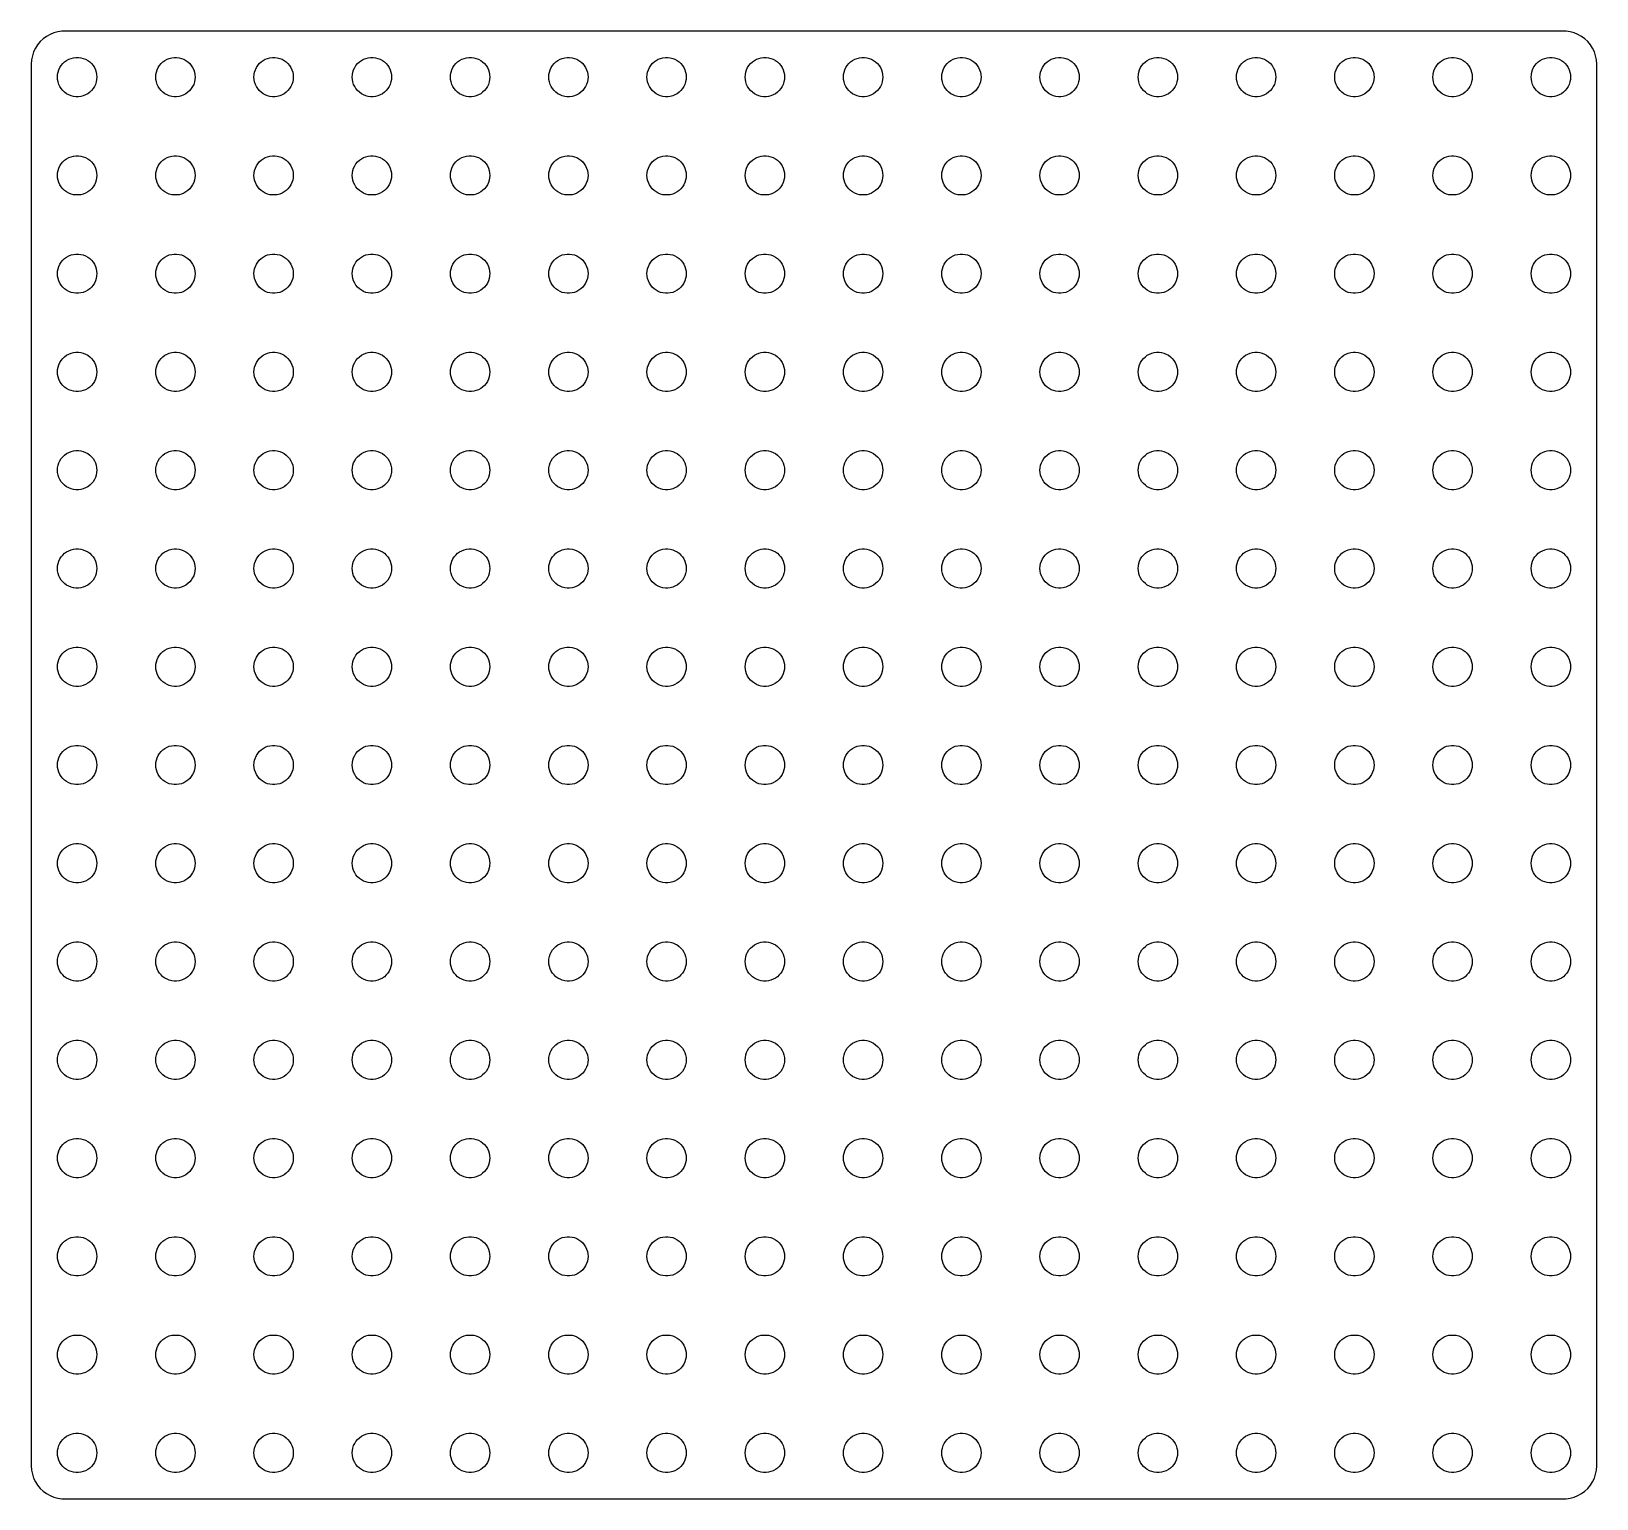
# Model space of a CAD drawing. Header units: metres. Extents: x -120 to 120, y -112 to 112.
import ezdxf

# ---------------------------------------------------------------- set-up
doc = ezdxf.new("R2010")
doc.units = ezdxf.units.M

msp = doc.modelspace()

# ---------------------------------------------------------------- linework, layer by layer
for p, q in [((-118.145, 110.423), (-118.545, 109.939)), ((-117.687, 110.853), (-118.145, 110.423)), ((-117.179, 111.222), (-117.687, 110.853)), ((-116.629, 111.524), (-117.179, 111.222)), ((-116.045, 111.755), (-116.629, 111.524)), ((-115.437, 111.911), (-116.045, 111.755)), ((-114.814, 111.99), (-115.437, 111.911)), ((114.814, 111.99), (-114.814, 111.99)), ((115.437, 111.911), (114.814, 111.99)), ((116.045, 111.755), (115.437, 111.911)), ((116.629, 111.524), (116.045, 111.755)), ((117.179, 111.222), (116.629, 111.524)), ((117.687, 110.853), (117.179, 111.222)), ((118.145, 110.423), (117.687, 110.853)), ((118.545, 109.939), (118.145, 110.423)), ((-119.461, 107.627), (-119.5, 107)), ((-119.343, 108.243), (-119.461, 107.627)), ((-119.149, 108.841), (-119.343, 108.243)), ((-118.882, 109.409), (-119.149, 108.841)), ((-118.545, 109.939), (-118.882, 109.409)), ((-114.107, 107.533), (-113.777, 107.714)), ((-113.777, 107.714), (-113.427, 107.853)), ((-113.427, 107.853), (-113.062, 107.947)), ((-113.062, 107.947), (-112.688, 107.994)), ((-112.688, 107.994), (-112.312, 107.994)), ((-112.312, 107.994), (-111.938, 107.947)), ((-111.938, 107.947), (-111.573, 107.853)), ((-111.573, 107.853), (-111.223, 107.714)), ((-111.223, 107.714), (-110.893, 107.533)), ((-99.1075, 107.533), (-98.7773, 107.714)), ((-98.7773, 107.714), (-98.427, 107.853)), ((-98.427, 107.853), (-98.0621, 107.947)), ((-98.0621, 107.947), (-97.6884, 107.994)), ((-97.6884, 107.994), (-97.3116, 107.994)), ((-97.3116, 107.994), (-96.9379, 107.947)), ((-96.9379, 107.947), (-96.573, 107.853)), ((-96.573, 107.853), (-96.2227, 107.714)), ((-96.2227, 107.714), (-95.8925, 107.533)), ((-84.1075, 107.533), (-83.7773, 107.714)), ((-83.7773, 107.714), (-83.427, 107.853)), ((-83.427, 107.853), (-83.0621, 107.947)), ((-83.0621, 107.947), (-82.6884, 107.994)), ((-82.6884, 107.994), (-82.3116, 107.994)), ((-82.3116, 107.994), (-81.9379, 107.947)), ((-81.9379, 107.947), (-81.573, 107.853)), ((-81.573, 107.853), (-81.2227, 107.714)), ((-81.2227, 107.714), (-80.8925, 107.533)), ((-69.1075, 107.533), (-68.7773, 107.714)), ((-68.7773, 107.714), (-68.427, 107.853)), ((-68.427, 107.853), (-68.0621, 107.947)), ((-68.0621, 107.947), (-67.6884, 107.994)), ((-67.6884, 107.994), (-67.3116, 107.994)), ((-67.3116, 107.994), (-66.9379, 107.947)), ((-66.9379, 107.947), (-66.573, 107.853)), ((-66.573, 107.853), (-66.2227, 107.714)), ((-66.2227, 107.714), (-65.8925, 107.533)), ((-54.1075, 107.533), (-53.7773, 107.714)), ((-53.7773, 107.714), (-53.427, 107.853)), ((-53.427, 107.853), (-53.0621, 107.947)), ((-53.0621, 107.947), (-52.6884, 107.994)), ((-52.6884, 107.994), (-52.3116, 107.994)), ((-52.3116, 107.994), (-51.9379, 107.947)), ((-51.9379, 107.947), (-51.5729, 107.853)), ((-51.5729, 107.853), (-51.2227, 107.714)), ((-51.2227, 107.714), (-50.8925, 107.533)), ((-39.1075, 107.533), (-38.7773, 107.714)), ((-38.7773, 107.714), (-38.427, 107.853)), ((-38.427, 107.853), (-38.0621, 107.947)), ((-38.0621, 107.947), (-37.6884, 107.994)), ((-37.6884, 107.994), (-37.3116, 107.994)), ((-37.3116, 107.994), (-36.9379, 107.947)), ((-36.9379, 107.947), (-36.5729, 107.853)), ((-36.5729, 107.853), (-36.2227, 107.714)), ((-36.2227, 107.714), (-35.8925, 107.533)), ((-24.1075, 107.533), (-23.7773, 107.714)), ((-23.7773, 107.714), (-23.427, 107.853)), ((-23.427, 107.853), (-23.0621, 107.947)), ((-23.0621, 107.947), (-22.6884, 107.994)), ((-22.6884, 107.994), (-22.3116, 107.994)), ((-22.3116, 107.994), (-21.9379, 107.947)), ((-21.9379, 107.947), (-21.5729, 107.853)), ((-21.5729, 107.853), (-21.2227, 107.714)), ((-21.2227, 107.714), (-20.8925, 107.533)), ((-9.10747, 107.533), (-8.77733, 107.714)), ((-8.77733, 107.714), (-8.42705, 107.853)), ((-8.42705, 107.853), (-8.06213, 107.947)), ((-8.06213, 107.947), (-7.68837, 107.994)), ((-7.68837, 107.994), (-7.31161, 107.994)), ((-7.31161, 107.994), (-6.93785, 107.947)), ((-6.93785, 107.947), (-6.57294, 107.853)), ((-6.57294, 107.853), (-6.22266, 107.714)), ((-6.22266, 107.714), (-5.89252, 107.533)), ((5.89252, 107.533), (6.22266, 107.714)), ((6.22266, 107.714), (6.57294, 107.853)), ((6.57294, 107.853), (6.93785, 107.947)), ((6.93785, 107.947), (7.31161, 107.994)), ((7.31161, 107.994), (7.68837, 107.994)), ((7.68837, 107.994), (8.06213, 107.947)), ((8.06213, 107.947), (8.42705, 107.853)), ((8.42705, 107.853), (8.77733, 107.714)), ((8.77733, 107.714), (9.10747, 107.533)), ((20.8925, 107.533), (21.2227, 107.714)), ((21.2227, 107.714), (21.5729, 107.853)), ((21.5729, 107.853), (21.9379, 107.947)), ((21.9379, 107.947), (22.3116, 107.994)), ((22.3116, 107.994), (22.6884, 107.994)), ((22.6884, 107.994), (23.0621, 107.947)), ((23.0621, 107.947), (23.427, 107.853)), ((23.427, 107.853), (23.7773, 107.714)), ((23.7773, 107.714), (24.1075, 107.533)), ((35.8925, 107.533), (36.2227, 107.714)), ((36.2227, 107.714), (36.5729, 107.853)), ((36.5729, 107.853), (36.9379, 107.947)), ((36.9379, 107.947), (37.3116, 107.994)), ((37.3116, 107.994), (37.6884, 107.994)), ((37.6884, 107.994), (38.0621, 107.947)), ((38.0621, 107.947), (38.427, 107.853)), ((38.427, 107.853), (38.7773, 107.714)), ((38.7773, 107.714), (39.1075, 107.533)), ((50.8925, 107.533), (51.2227, 107.714)), ((51.2227, 107.714), (51.5729, 107.853)), ((51.5729, 107.853), (51.9379, 107.947)), ((51.9379, 107.947), (52.3116, 107.994)), ((52.3116, 107.994), (52.6884, 107.994)), ((52.6884, 107.994), (53.0621, 107.947)), ((53.0621, 107.947), (53.427, 107.853)), ((53.427, 107.853), (53.7773, 107.714)), ((53.7773, 107.714), (54.1075, 107.533)), ((65.8925, 107.533), (66.2227, 107.714)), ((66.2227, 107.714), (66.573, 107.853)), ((66.573, 107.853), (66.9379, 107.947)), ((66.9379, 107.947), (67.3116, 107.994)), ((67.3116, 107.994), (67.6884, 107.994)), ((67.6884, 107.994), (68.0621, 107.947)), ((68.0621, 107.947), (68.427, 107.853)), ((68.427, 107.853), (68.7773, 107.714)), ((68.7773, 107.714), (69.1075, 107.533)), ((80.8925, 107.533), (81.2227, 107.714)), ((81.2227, 107.714), (81.573, 107.853)), ((81.573, 107.853), (81.9379, 107.947)), ((81.9379, 107.947), (82.3116, 107.994)), ((82.3116, 107.994), (82.6884, 107.994)), ((82.6884, 107.994), (83.0621, 107.947)), ((83.0621, 107.947), (83.427, 107.853)), ((83.427, 107.853), (83.7773, 107.714)), ((83.7773, 107.714), (84.1075, 107.533)), ((95.8925, 107.533), (96.2227, 107.714)), ((96.2227, 107.714), (96.573, 107.853)), ((96.573, 107.853), (96.9379, 107.947)), ((96.9379, 107.947), (97.3116, 107.994)), ((97.3116, 107.994), (97.6884, 107.994)), ((97.6884, 107.994), (98.0621, 107.947)), ((98.0621, 107.947), (98.427, 107.853)), ((98.427, 107.853), (98.7773, 107.714)), ((98.7773, 107.714), (99.1075, 107.533)), ((110.893, 107.533), (111.223, 107.714)), ((111.223, 107.714), (111.573, 107.853)), ((111.573, 107.853), (111.938, 107.947)), ((111.938, 107.947), (112.312, 107.994)), ((112.312, 107.994), (112.688, 107.994)), ((112.688, 107.994), (113.062, 107.947)), ((113.062, 107.947), (113.427, 107.853)), ((113.427, 107.853), (113.777, 107.714)), ((113.777, 107.714), (114.107, 107.533)), ((118.882, 109.409), (118.545, 109.939)), ((119.149, 108.841), (118.882, 109.409)), ((119.343, 108.243), (119.149, 108.841)), ((119.461, 107.627), (119.343, 108.243)), ((119.5, 107), (119.461, 107.627)), ((-119.5, 107), (-119.5, -107)), ((-115.5, 105), (-115.476, 105.376)), ((-115.476, 105.376), (-115.406, 105.746)), ((-115.406, 105.746), (-115.289, 106.104)), ((-115.289, 106.104), (-115.129, 106.445)), ((-115.129, 106.445), (-114.927, 106.763)), ((-114.927, 106.763), (-114.687, 107.054)), ((-114.687, 107.054), (-114.412, 107.312)), ((-114.412, 107.312), (-114.107, 107.533)), ((-110.893, 107.533), (-110.588, 107.312)), ((-110.588, 107.312), (-110.313, 107.054)), ((-110.313, 107.054), (-110.073, 106.763)), ((-110.073, 106.763), (-109.871, 106.445)), ((-109.871, 106.445), (-109.711, 106.104)), ((-109.711, 106.104), (-109.594, 105.746)), ((-109.594, 105.746), (-109.524, 105.376)), ((-109.524, 105.376), (-109.5, 105)), ((-100.5, 105), (-100.476, 105.376)), ((-100.476, 105.376), (-100.406, 105.746)), ((-100.406, 105.746), (-100.289, 106.104)), ((-100.289, 106.104), (-100.129, 106.445)), ((-100.129, 106.445), (-99.927, 106.763)), ((-99.927, 106.763), (-99.6869, 107.054)), ((-99.6869, 107.054), (-99.4123, 107.312)), ((-99.4123, 107.312), (-99.1075, 107.533)), ((-95.8925, 107.533), (-95.5877, 107.312)), ((-95.5877, 107.312), (-95.3131, 107.054)), ((-95.3131, 107.054), (-95.073, 106.763)), ((-95.073, 106.763), (-94.8711, 106.445)), ((-94.8711, 106.445), (-94.7107, 106.104)), ((-94.7107, 106.104), (-94.5943, 105.746)), ((-94.5943, 105.746), (-94.5237, 105.376)), ((-94.5237, 105.376), (-94.5, 105)), ((-85.5, 105), (-85.4763, 105.376)), ((-85.4763, 105.376), (-85.4057, 105.746)), ((-85.4057, 105.746), (-85.2893, 106.104)), ((-85.2893, 106.104), (-85.1289, 106.445)), ((-85.1289, 106.445), (-84.927, 106.763)), ((-84.927, 106.763), (-84.6869, 107.054)), ((-84.6869, 107.054), (-84.4123, 107.312)), ((-84.4123, 107.312), (-84.1075, 107.533)), ((-80.8925, 107.533), (-80.5877, 107.312)), ((-80.5877, 107.312), (-80.3131, 107.054)), ((-80.3131, 107.054), (-80.073, 106.763)), ((-80.073, 106.763), (-79.8711, 106.445)), ((-79.8711, 106.445), (-79.7107, 106.104)), ((-79.7107, 106.104), (-79.5943, 105.746)), ((-79.5943, 105.746), (-79.5237, 105.376)), ((-79.5237, 105.376), (-79.5, 105)), ((-70.5, 105), (-70.4763, 105.376)), ((-70.4763, 105.376), (-70.4057, 105.746)), ((-70.4057, 105.746), (-70.2893, 106.104)), ((-70.2893, 106.104), (-70.1289, 106.445)), ((-70.1289, 106.445), (-69.927, 106.763)), ((-69.927, 106.763), (-69.6869, 107.054)), ((-69.6869, 107.054), (-69.4123, 107.312)), ((-69.4123, 107.312), (-69.1075, 107.533)), ((-65.8925, 107.533), (-65.5877, 107.312)), ((-65.5877, 107.312), (-65.3131, 107.054)), ((-65.3131, 107.054), (-65.073, 106.763)), ((-65.073, 106.763), (-64.8711, 106.445)), ((-64.8711, 106.445), (-64.7107, 106.104)), ((-64.7107, 106.104), (-64.5943, 105.746)), ((-64.5943, 105.746), (-64.5237, 105.376)), ((-64.5237, 105.376), (-64.5, 105)), ((-55.5, 105), (-55.4763, 105.376)), ((-55.4763, 105.376), (-55.4057, 105.746)), ((-55.4057, 105.746), (-55.2893, 106.104)), ((-55.2893, 106.104), (-55.1289, 106.445)), ((-55.1289, 106.445), (-54.927, 106.763)), ((-54.927, 106.763), (-54.6869, 107.054)), ((-54.6869, 107.054), (-54.4123, 107.312)), ((-54.4123, 107.312), (-54.1075, 107.533)), ((-50.8925, 107.533), (-50.5877, 107.312)), ((-50.5877, 107.312), (-50.3131, 107.054)), ((-50.3131, 107.054), (-50.0729, 106.763)), ((-50.0729, 106.763), (-49.8711, 106.445)), ((-49.8711, 106.445), (-49.7107, 106.104)), ((-49.7107, 106.104), (-49.5942, 105.746)), ((-49.5942, 105.746), (-49.5237, 105.376)), ((-49.5237, 105.376), (-49.5, 105)), ((-40.5, 105), (-40.4763, 105.376)), ((-40.4763, 105.376), (-40.4057, 105.746)), ((-40.4057, 105.746), (-40.2893, 106.104)), ((-40.2893, 106.104), (-40.1289, 106.445)), ((-40.1289, 106.445), (-39.927, 106.763)), ((-39.927, 106.763), (-39.6869, 107.054)), ((-39.6869, 107.054), (-39.4123, 107.312)), ((-39.4123, 107.312), (-39.1075, 107.533)), ((-35.8925, 107.533), (-35.5877, 107.312)), ((-35.5877, 107.312), (-35.3131, 107.054)), ((-35.3131, 107.054), (-35.0729, 106.763)), ((-35.0729, 106.763), (-34.8711, 106.445)), ((-34.8711, 106.445), (-34.7107, 106.104)), ((-34.7107, 106.104), (-34.5942, 105.746)), ((-34.5942, 105.746), (-34.5237, 105.376)), ((-34.5237, 105.376), (-34.5, 105)), ((-25.5, 105), (-25.4763, 105.376)), ((-25.4763, 105.376), (-25.4057, 105.746)), ((-25.4057, 105.746), (-25.2893, 106.104)), ((-25.2893, 106.104), (-25.1289, 106.445)), ((-25.1289, 106.445), (-24.927, 106.763)), ((-24.927, 106.763), (-24.6869, 107.054)), ((-24.6869, 107.054), (-24.4123, 107.312)), ((-24.4123, 107.312), (-24.1075, 107.533)), ((-20.8925, 107.533), (-20.5877, 107.312)), ((-20.5877, 107.312), (-20.3131, 107.054)), ((-20.3131, 107.054), (-20.0729, 106.763)), ((-20.0729, 106.763), (-19.8711, 106.445)), ((-19.8711, 106.445), (-19.7107, 106.104)), ((-19.7107, 106.104), (-19.5942, 105.746)), ((-19.5942, 105.746), (-19.5237, 105.376)), ((-19.5237, 105.376), (-19.5, 105)), ((-10.5, 105), (-10.4763, 105.376)), ((-10.4763, 105.376), (-10.4057, 105.746)), ((-10.4057, 105.746), (-10.2893, 106.104)), ((-10.2893, 106.104), (-10.1289, 106.445)), ((-10.1289, 106.445), (-9.92705, 106.763)), ((-9.92705, 106.763), (-9.6869, 107.054)), ((-9.6869, 107.054), (-9.41226, 107.312)), ((-9.41226, 107.312), (-9.10747, 107.533)), ((-5.89252, 107.533), (-5.58772, 107.312)), ((-5.58772, 107.312), (-5.31308, 107.054)), ((-5.31308, 107.054), (-5.07294, 106.763)), ((-5.07294, 106.763), (-4.87108, 106.445)), ((-4.87108, 106.445), (-4.71066, 106.104)), ((-4.71066, 106.104), (-4.59424, 105.746)), ((-4.59424, 105.746), (-4.52365, 105.376)), ((-4.52365, 105.376), (-4.5, 105)), ((4.5, 105), (4.52365, 105.376)), ((4.52365, 105.376), (4.59424, 105.746)), ((4.59424, 105.746), (4.71066, 106.104)), ((4.71066, 106.104), (4.87108, 106.445)), ((4.87108, 106.445), (5.07294, 106.763)), ((5.07294, 106.763), (5.31308, 107.054)), ((5.31308, 107.054), (5.58772, 107.312)), ((5.58772, 107.312), (5.89252, 107.533)), ((9.10747, 107.533), (9.41226, 107.312)), ((9.41226, 107.312), (9.6869, 107.054)), ((9.6869, 107.054), (9.92705, 106.763)), ((9.92705, 106.763), (10.1289, 106.445)), ((10.1289, 106.445), (10.2893, 106.104)), ((10.2893, 106.104), (10.4057, 105.746)), ((10.4057, 105.746), (10.4763, 105.376)), ((10.4763, 105.376), (10.5, 105)), ((19.5, 105), (19.5237, 105.376)), ((19.5237, 105.376), (19.5942, 105.746)), ((19.5942, 105.746), (19.7107, 106.104)), ((19.7107, 106.104), (19.8711, 106.445)), ((19.8711, 106.445), (20.0729, 106.763)), ((20.0729, 106.763), (20.3131, 107.054)), ((20.3131, 107.054), (20.5877, 107.312)), ((20.5877, 107.312), (20.8925, 107.533)), ((24.1075, 107.533), (24.4123, 107.312)), ((24.4123, 107.312), (24.6869, 107.054)), ((24.6869, 107.054), (24.927, 106.763)), ((24.927, 106.763), (25.1289, 106.445)), ((25.1289, 106.445), (25.2893, 106.104)), ((25.2893, 106.104), (25.4057, 105.746)), ((25.4057, 105.746), (25.4763, 105.376)), ((25.4763, 105.376), (25.5, 105)), ((34.5, 105), (34.5237, 105.376)), ((34.5237, 105.376), (34.5942, 105.746)), ((34.5942, 105.746), (34.7107, 106.104)), ((34.7107, 106.104), (34.8711, 106.445)), ((34.8711, 106.445), (35.0729, 106.763)), ((35.0729, 106.763), (35.3131, 107.054)), ((35.3131, 107.054), (35.5877, 107.312)), ((35.5877, 107.312), (35.8925, 107.533)), ((39.1075, 107.533), (39.4123, 107.312)), ((39.4123, 107.312), (39.6869, 107.054)), ((39.6869, 107.054), (39.927, 106.763)), ((39.927, 106.763), (40.1289, 106.445)), ((40.1289, 106.445), (40.2893, 106.104)), ((40.2893, 106.104), (40.4057, 105.746)), ((40.4057, 105.746), (40.4763, 105.376)), ((40.4763, 105.376), (40.5, 105)), ((49.5, 105), (49.5237, 105.376)), ((49.5237, 105.376), (49.5942, 105.746)), ((49.5942, 105.746), (49.7107, 106.104)), ((49.7107, 106.104), (49.8711, 106.445)), ((49.8711, 106.445), (50.0729, 106.763)), ((50.0729, 106.763), (50.3131, 107.054)), ((50.3131, 107.054), (50.5877, 107.312)), ((50.5877, 107.312), (50.8925, 107.533)), ((54.1075, 107.533), (54.4123, 107.312)), ((54.4123, 107.312), (54.6869, 107.054)), ((54.6869, 107.054), (54.927, 106.763)), ((54.927, 106.763), (55.1289, 106.445)), ((55.1289, 106.445), (55.2893, 106.104)), ((55.2893, 106.104), (55.4057, 105.746)), ((55.4057, 105.746), (55.4763, 105.376)), ((55.4763, 105.376), (55.5, 105)), ((64.5, 105), (64.5237, 105.376)), ((64.5237, 105.376), (64.5943, 105.746)), ((64.5943, 105.746), (64.7107, 106.104)), ((64.7107, 106.104), (64.8711, 106.445)), ((64.8711, 106.445), (65.073, 106.763)), ((65.073, 106.763), (65.3131, 107.054)), ((65.3131, 107.054), (65.5877, 107.312)), ((65.5877, 107.312), (65.8925, 107.533)), ((69.1075, 107.533), (69.4123, 107.312)), ((69.4123, 107.312), (69.6869, 107.054)), ((69.6869, 107.054), (69.927, 106.763)), ((69.927, 106.763), (70.1289, 106.445)), ((70.1289, 106.445), (70.2893, 106.104)), ((70.2893, 106.104), (70.4057, 105.746)), ((70.4057, 105.746), (70.4763, 105.376)), ((70.4763, 105.376), (70.5, 105)), ((79.5, 105), (79.5237, 105.376)), ((79.5237, 105.376), (79.5943, 105.746)), ((79.5943, 105.746), (79.7107, 106.104)), ((79.7107, 106.104), (79.8711, 106.445)), ((79.8711, 106.445), (80.073, 106.763)), ((80.073, 106.763), (80.3131, 107.054)), ((80.3131, 107.054), (80.5877, 107.312)), ((80.5877, 107.312), (80.8925, 107.533)), ((84.1075, 107.533), (84.4123, 107.312)), ((84.4123, 107.312), (84.6869, 107.054)), ((84.6869, 107.054), (84.927, 106.763)), ((84.927, 106.763), (85.1289, 106.445)), ((85.1289, 106.445), (85.2893, 106.104)), ((85.2893, 106.104), (85.4057, 105.746)), ((85.4057, 105.746), (85.4763, 105.376)), ((85.4763, 105.376), (85.5, 105)), ((94.5, 105), (94.5237, 105.376)), ((94.5237, 105.376), (94.5943, 105.746)), ((94.5943, 105.746), (94.7107, 106.104)), ((94.7107, 106.104), (94.8711, 106.445)), ((94.8711, 106.445), (95.073, 106.763)), ((95.073, 106.763), (95.3131, 107.054)), ((95.3131, 107.054), (95.5877, 107.312)), ((95.5877, 107.312), (95.8925, 107.533)), ((99.1075, 107.533), (99.4123, 107.312)), ((99.4123, 107.312), (99.6869, 107.054)), ((99.6869, 107.054), (99.927, 106.763)), ((99.927, 106.763), (100.129, 106.445)), ((100.129, 106.445), (100.289, 106.104)), ((100.289, 106.104), (100.406, 105.746)), ((100.406, 105.746), (100.476, 105.376)), ((100.476, 105.376), (100.5, 105)), ((109.5, 105), (109.524, 105.376)), ((109.524, 105.376), (109.594, 105.746)), ((109.594, 105.746), (109.711, 106.104)), ((109.711, 106.104), (109.871, 106.445)), ((109.871, 106.445), (110.073, 106.763)), ((110.073, 106.763), (110.313, 107.054)), ((110.313, 107.054), (110.588, 107.312)), ((110.588, 107.312), (110.893, 107.533)), ((114.107, 107.533), (114.412, 107.312)), ((114.412, 107.312), (114.687, 107.054)), ((114.687, 107.054), (114.927, 106.763)), ((114.927, 106.763), (115.129, 106.445)), ((115.129, 106.445), (115.289, 106.104)), ((115.289, 106.104), (115.406, 105.746)), ((115.406, 105.746), (115.476, 105.376)), ((115.476, 105.376), (115.5, 105)), ((119.5, -107), (119.5, 107)), ((-115.476, 104.624), (-115.5, 105)), ((-115.406, 104.254), (-115.476, 104.624)), ((-115.289, 103.896), (-115.406, 104.254)), ((-115.129, 103.555), (-115.289, 103.896)), ((-114.927, 103.237), (-115.129, 103.555)), ((-114.687, 102.946), (-114.927, 103.237)), ((-114.412, 102.688), (-114.687, 102.946)), ((-110.313, 102.946), (-110.588, 102.688)), ((-110.073, 103.237), (-110.313, 102.946)), ((-109.871, 103.555), (-110.073, 103.237)), ((-109.711, 103.896), (-109.871, 103.555)), ((-109.594, 104.254), (-109.711, 103.896)), ((-109.524, 104.624), (-109.594, 104.254)), ((-109.5, 105), (-109.524, 104.624)), ((-100.476, 104.624), (-100.5, 105)), ((-100.406, 104.254), (-100.476, 104.624)), ((-100.289, 103.896), (-100.406, 104.254)), ((-100.129, 103.555), (-100.289, 103.896)), ((-99.927, 103.237), (-100.129, 103.555)), ((-99.6869, 102.946), (-99.927, 103.237)), ((-99.4123, 102.688), (-99.6869, 102.946)), ((-95.3131, 102.946), (-95.5877, 102.688)), ((-95.073, 103.237), (-95.3131, 102.946)), ((-94.8711, 103.555), (-95.073, 103.237)), ((-94.7107, 103.896), (-94.8711, 103.555)), ((-94.5943, 104.254), (-94.7107, 103.896)), ((-94.5237, 104.624), (-94.5943, 104.254)), ((-94.5, 105), (-94.5237, 104.624)), ((-85.4763, 104.624), (-85.5, 105)), ((-85.4057, 104.254), (-85.4763, 104.624)), ((-85.2893, 103.896), (-85.4057, 104.254)), ((-85.1289, 103.555), (-85.2893, 103.896)), ((-84.927, 103.237), (-85.1289, 103.555)), ((-84.6869, 102.946), (-84.927, 103.237)), ((-84.4123, 102.688), (-84.6869, 102.946)), ((-80.3131, 102.946), (-80.5877, 102.688)), ((-80.073, 103.237), (-80.3131, 102.946)), ((-79.8711, 103.555), (-80.073, 103.237)), ((-79.7107, 103.896), (-79.8711, 103.555)), ((-79.5943, 104.254), (-79.7107, 103.896)), ((-79.5237, 104.624), (-79.5943, 104.254)), ((-79.5, 105), (-79.5237, 104.624)), ((-70.4763, 104.624), (-70.5, 105)), ((-70.4057, 104.254), (-70.4763, 104.624)), ((-70.2893, 103.896), (-70.4057, 104.254)), ((-70.1289, 103.555), (-70.2893, 103.896)), ((-69.927, 103.237), (-70.1289, 103.555)), ((-69.6869, 102.946), (-69.927, 103.237)), ((-69.4123, 102.688), (-69.6869, 102.946)), ((-65.3131, 102.946), (-65.5877, 102.688)), ((-65.073, 103.237), (-65.3131, 102.946)), ((-64.8711, 103.555), (-65.073, 103.237)), ((-64.7107, 103.896), (-64.8711, 103.555)), ((-64.5943, 104.254), (-64.7107, 103.896)), ((-64.5237, 104.624), (-64.5943, 104.254)), ((-64.5, 105), (-64.5237, 104.624)), ((-55.4763, 104.624), (-55.5, 105)), ((-55.4057, 104.254), (-55.4763, 104.624)), ((-55.2893, 103.896), (-55.4057, 104.254)), ((-55.1289, 103.555), (-55.2893, 103.896)), ((-54.927, 103.237), (-55.1289, 103.555)), ((-54.6869, 102.946), (-54.927, 103.237)), ((-54.4123, 102.688), (-54.6869, 102.946)), ((-50.3131, 102.946), (-50.5877, 102.688)), ((-50.0729, 103.237), (-50.3131, 102.946)), ((-49.8711, 103.555), (-50.0729, 103.237)), ((-49.7107, 103.896), (-49.8711, 103.555)), ((-49.5942, 104.254), (-49.7107, 103.896)), ((-49.5237, 104.624), (-49.5942, 104.254)), ((-49.5, 105), (-49.5237, 104.624)), ((-40.4763, 104.624), (-40.5, 105)), ((-40.4057, 104.254), (-40.4763, 104.624)), ((-40.2893, 103.896), (-40.4057, 104.254)), ((-40.1289, 103.555), (-40.2893, 103.896)), ((-39.927, 103.237), (-40.1289, 103.555)), ((-39.6869, 102.946), (-39.927, 103.237)), ((-39.4123, 102.688), (-39.6869, 102.946)), ((-35.3131, 102.946), (-35.5877, 102.688)), ((-35.0729, 103.237), (-35.3131, 102.946)), ((-34.8711, 103.555), (-35.0729, 103.237)), ((-34.7107, 103.896), (-34.8711, 103.555)), ((-34.5942, 104.254), (-34.7107, 103.896)), ((-34.5237, 104.624), (-34.5942, 104.254)), ((-34.5, 105), (-34.5237, 104.624)), ((-25.4763, 104.624), (-25.5, 105)), ((-25.4057, 104.254), (-25.4763, 104.624)), ((-25.2893, 103.896), (-25.4057, 104.254)), ((-25.1289, 103.555), (-25.2893, 103.896)), ((-24.927, 103.237), (-25.1289, 103.555)), ((-24.6869, 102.946), (-24.927, 103.237)), ((-24.4123, 102.688), (-24.6869, 102.946)), ((-20.3131, 102.946), (-20.5877, 102.688)), ((-20.0729, 103.237), (-20.3131, 102.946)), ((-19.8711, 103.555), (-20.0729, 103.237)), ((-19.7107, 103.896), (-19.8711, 103.555)), ((-19.5942, 104.254), (-19.7107, 103.896)), ((-19.5237, 104.624), (-19.5942, 104.254)), ((-19.5, 105), (-19.5237, 104.624)), ((-10.4763, 104.624), (-10.5, 105)), ((-10.4057, 104.254), (-10.4763, 104.624)), ((-10.2893, 103.896), (-10.4057, 104.254)), ((-10.1289, 103.555), (-10.2893, 103.896)), ((-9.92705, 103.237), (-10.1289, 103.555)), ((-9.6869, 102.946), (-9.92705, 103.237)), ((-9.41226, 102.688), (-9.6869, 102.946)), ((-5.31308, 102.946), (-5.58772, 102.688)), ((-5.07294, 103.237), (-5.31308, 102.946)), ((-4.87108, 103.555), (-5.07294, 103.237)), ((-4.71066, 103.896), (-4.87108, 103.555)), ((-4.59424, 104.254), (-4.71066, 103.896)), ((-4.52365, 104.624), (-4.59424, 104.254)), ((-4.5, 105), (-4.52365, 104.624)), ((4.52365, 104.624), (4.5, 105)), ((4.59424, 104.254), (4.52365, 104.624)), ((4.71066, 103.896), (4.59424, 104.254)), ((4.87108, 103.555), (4.71066, 103.896)), ((5.07294, 103.237), (4.87108, 103.555)), ((5.31308, 102.946), (5.07294, 103.237)), ((5.58772, 102.688), (5.31308, 102.946)), ((9.6869, 102.946), (9.41226, 102.688)), ((9.92705, 103.237), (9.6869, 102.946)), ((10.1289, 103.555), (9.92705, 103.237)), ((10.2893, 103.896), (10.1289, 103.555)), ((10.4057, 104.254), (10.2893, 103.896)), ((10.4763, 104.624), (10.4057, 104.254)), ((10.5, 105), (10.4763, 104.624)), ((19.5237, 104.624), (19.5, 105)), ((19.5942, 104.254), (19.5237, 104.624)), ((19.7107, 103.896), (19.5942, 104.254)), ((19.8711, 103.555), (19.7107, 103.896)), ((20.0729, 103.237), (19.8711, 103.555)), ((20.3131, 102.946), (20.0729, 103.237)), ((20.5877, 102.688), (20.3131, 102.946)), ((24.6869, 102.946), (24.4123, 102.688)), ((24.927, 103.237), (24.6869, 102.946)), ((25.1289, 103.555), (24.927, 103.237)), ((25.2893, 103.896), (25.1289, 103.555)), ((25.4057, 104.254), (25.2893, 103.896)), ((25.4763, 104.624), (25.4057, 104.254)), ((25.5, 105), (25.4763, 104.624)), ((34.5237, 104.624), (34.5, 105)), ((34.5942, 104.254), (34.5237, 104.624)), ((34.7107, 103.896), (34.5942, 104.254)), ((34.8711, 103.555), (34.7107, 103.896)), ((35.0729, 103.237), (34.8711, 103.555)), ((35.3131, 102.946), (35.0729, 103.237)), ((35.5877, 102.688), (35.3131, 102.946)), ((39.6869, 102.946), (39.4123, 102.688)), ((39.927, 103.237), (39.6869, 102.946)), ((40.1289, 103.555), (39.927, 103.237)), ((40.2893, 103.896), (40.1289, 103.555)), ((40.4057, 104.254), (40.2893, 103.896)), ((40.4763, 104.624), (40.4057, 104.254)), ((40.5, 105), (40.4763, 104.624)), ((49.5237, 104.624), (49.5, 105)), ((49.5942, 104.254), (49.5237, 104.624)), ((49.7107, 103.896), (49.5942, 104.254)), ((49.8711, 103.555), (49.7107, 103.896)), ((50.0729, 103.237), (49.8711, 103.555)), ((50.3131, 102.946), (50.0729, 103.237)), ((50.5877, 102.688), (50.3131, 102.946)), ((54.6869, 102.946), (54.4123, 102.688)), ((54.927, 103.237), (54.6869, 102.946)), ((55.1289, 103.555), (54.927, 103.237)), ((55.2893, 103.896), (55.1289, 103.555)), ((55.4057, 104.254), (55.2893, 103.896)), ((55.4763, 104.624), (55.4057, 104.254)), ((55.5, 105), (55.4763, 104.624)), ((64.5237, 104.624), (64.5, 105)), ((64.5943, 104.254), (64.5237, 104.624)), ((64.7107, 103.896), (64.5943, 104.254)), ((64.8711, 103.555), (64.7107, 103.896)), ((65.073, 103.237), (64.8711, 103.555)), ((65.3131, 102.946), (65.073, 103.237)), ((65.5877, 102.688), (65.3131, 102.946)), ((69.6869, 102.946), (69.4123, 102.688)), ((69.927, 103.237), (69.6869, 102.946)), ((70.1289, 103.555), (69.927, 103.237)), ((70.2893, 103.896), (70.1289, 103.555)), ((70.4057, 104.254), (70.2893, 103.896)), ((70.4763, 104.624), (70.4057, 104.254)), ((70.5, 105), (70.4763, 104.624)), ((79.5237, 104.624), (79.5, 105)), ((79.5943, 104.254), (79.5237, 104.624)), ((79.7107, 103.896), (79.5943, 104.254)), ((79.8711, 103.555), (79.7107, 103.896)), ((80.073, 103.237), (79.8711, 103.555)), ((80.3131, 102.946), (80.073, 103.237)), ((80.5877, 102.688), (80.3131, 102.946)), ((84.6869, 102.946), (84.4123, 102.688)), ((84.927, 103.237), (84.6869, 102.946)), ((85.1289, 103.555), (84.927, 103.237)), ((85.2893, 103.896), (85.1289, 103.555)), ((85.4057, 104.254), (85.2893, 103.896)), ((85.4763, 104.624), (85.4057, 104.254)), ((85.5, 105), (85.4763, 104.624)), ((94.5237, 104.624), (94.5, 105)), ((94.5943, 104.254), (94.5237, 104.624)), ((94.7107, 103.896), (94.5943, 104.254)), ((94.8711, 103.555), (94.7107, 103.896)), ((95.073, 103.237), (94.8711, 103.555)), ((95.3131, 102.946), (95.073, 103.237)), ((95.5877, 102.688), (95.3131, 102.946)), ((99.6869, 102.946), (99.4123, 102.688)), ((99.927, 103.237), (99.6869, 102.946)), ((100.129, 103.555), (99.927, 103.237)), ((100.289, 103.896), (100.129, 103.555)), ((100.406, 104.254), (100.289, 103.896)), ((100.476, 104.624), (100.406, 104.254)), ((100.5, 105), (100.476, 104.624)), ((109.524, 104.624), (109.5, 105)), ((109.594, 104.254), (109.524, 104.624)), ((109.711, 103.896), (109.594, 104.254)), ((109.871, 103.555), (109.711, 103.896)), ((110.073, 103.237), (109.871, 103.555)), ((110.313, 102.946), (110.073, 103.237)), ((110.588, 102.688), (110.313, 102.946)), ((114.687, 102.946), (114.412, 102.688)), ((114.927, 103.237), (114.687, 102.946)), ((115.129, 103.555), (114.927, 103.237)), ((115.289, 103.896), (115.129, 103.555)), ((115.406, 104.254), (115.289, 103.896)), ((115.476, 104.624), (115.406, 104.254)), ((115.5, 105), (115.476, 104.624)), ((-114.107, 102.467), (-114.412, 102.688)), ((-113.777, 102.286), (-114.107, 102.467)), ((-113.427, 102.147), (-113.777, 102.286)), ((-113.062, 102.053), (-113.427, 102.147)), ((-112.688, 102.006), (-113.062, 102.053)), ((-112.312, 102.006), (-112.688, 102.006)), ((-111.938, 102.053), (-112.312, 102.006)), ((-111.573, 102.147), (-111.938, 102.053)), ((-111.223, 102.286), (-111.573, 102.147)), ((-110.893, 102.467), (-111.223, 102.286)), ((-110.588, 102.688), (-110.893, 102.467)), ((-99.1075, 102.467), (-99.4123, 102.688)), ((-98.7773, 102.286), (-99.1075, 102.467)), ((-98.427, 102.147), (-98.7773, 102.286)), ((-98.0621, 102.053), (-98.427, 102.147)), ((-97.6884, 102.006), (-98.0621, 102.053)), ((-97.3116, 102.006), (-97.6884, 102.006)), ((-96.9379, 102.053), (-97.3116, 102.006)), ((-96.573, 102.147), (-96.9379, 102.053)), ((-96.2227, 102.286), (-96.573, 102.147)), ((-95.8925, 102.467), (-96.2227, 102.286)), ((-95.5877, 102.688), (-95.8925, 102.467)), ((-84.1075, 102.467), (-84.4123, 102.688)), ((-83.7773, 102.286), (-84.1075, 102.467)), ((-83.427, 102.147), (-83.7773, 102.286)), ((-83.0621, 102.053), (-83.427, 102.147)), ((-82.6884, 102.006), (-83.0621, 102.053)), ((-82.3116, 102.006), (-82.6884, 102.006)), ((-81.9379, 102.053), (-82.3116, 102.006)), ((-81.573, 102.147), (-81.9379, 102.053)), ((-81.2227, 102.286), (-81.573, 102.147)), ((-80.8925, 102.467), (-81.2227, 102.286)), ((-80.5877, 102.688), (-80.8925, 102.467)), ((-69.1075, 102.467), (-69.4123, 102.688)), ((-68.7773, 102.286), (-69.1075, 102.467)), ((-68.427, 102.147), (-68.7773, 102.286)), ((-68.0621, 102.053), (-68.427, 102.147)), ((-67.6884, 102.006), (-68.0621, 102.053)), ((-67.3116, 102.006), (-67.6884, 102.006)), ((-66.9379, 102.053), (-67.3116, 102.006)), ((-66.573, 102.147), (-66.9379, 102.053)), ((-66.2227, 102.286), (-66.573, 102.147)), ((-65.8925, 102.467), (-66.2227, 102.286)), ((-65.5877, 102.688), (-65.8925, 102.467)), ((-54.1075, 102.467), (-54.4123, 102.688)), ((-53.7773, 102.286), (-54.1075, 102.467)), ((-53.427, 102.147), (-53.7773, 102.286)), ((-53.0621, 102.053), (-53.427, 102.147)), ((-52.6884, 102.006), (-53.0621, 102.053)), ((-52.3116, 102.006), (-52.6884, 102.006)), ((-51.9379, 102.053), (-52.3116, 102.006)), ((-51.5729, 102.147), (-51.9379, 102.053)), ((-51.2227, 102.286), (-51.5729, 102.147)), ((-50.8925, 102.467), (-51.2227, 102.286)), ((-50.5877, 102.688), (-50.8925, 102.467)), ((-39.1075, 102.467), (-39.4123, 102.688)), ((-38.7773, 102.286), (-39.1075, 102.467)), ((-38.427, 102.147), (-38.7773, 102.286)), ((-38.0621, 102.053), (-38.427, 102.147)), ((-37.6884, 102.006), (-38.0621, 102.053)), ((-37.3116, 102.006), (-37.6884, 102.006)), ((-36.9379, 102.053), (-37.3116, 102.006)), ((-36.5729, 102.147), (-36.9379, 102.053)), ((-36.2227, 102.286), (-36.5729, 102.147)), ((-35.8925, 102.467), (-36.2227, 102.286)), ((-35.5877, 102.688), (-35.8925, 102.467)), ((-24.1075, 102.467), (-24.4123, 102.688)), ((-23.7773, 102.286), (-24.1075, 102.467)), ((-23.427, 102.147), (-23.7773, 102.286)), ((-23.0621, 102.053), (-23.427, 102.147)), ((-22.6884, 102.006), (-23.0621, 102.053)), ((-22.3116, 102.006), (-22.6884, 102.006)), ((-21.9379, 102.053), (-22.3116, 102.006)), ((-21.5729, 102.147), (-21.9379, 102.053)), ((-21.2227, 102.286), (-21.5729, 102.147)), ((-20.8925, 102.467), (-21.2227, 102.286)), ((-20.5877, 102.688), (-20.8925, 102.467)), ((-9.10747, 102.467), (-9.41226, 102.688)), ((-8.77733, 102.286), (-9.10747, 102.467)), ((-8.42705, 102.147), (-8.77733, 102.286)), ((-8.06213, 102.053), (-8.42705, 102.147)), ((-7.68837, 102.006), (-8.06213, 102.053)), ((-7.31161, 102.006), (-7.68837, 102.006)), ((-6.93785, 102.053), (-7.31161, 102.006)), ((-6.57294, 102.147), (-6.93785, 102.053)), ((-6.22266, 102.286), (-6.57294, 102.147)), ((-5.89252, 102.467), (-6.22266, 102.286)), ((-5.58772, 102.688), (-5.89252, 102.467)), ((5.89252, 102.467), (5.58772, 102.688)), ((6.22266, 102.286), (5.89252, 102.467)), ((6.57294, 102.147), (6.22266, 102.286)), ((6.93785, 102.053), (6.57294, 102.147)), ((7.31161, 102.006), (6.93785, 102.053)), ((7.68837, 102.006), (7.31161, 102.006)), ((8.06213, 102.053), (7.68837, 102.006)), ((8.42705, 102.147), (8.06213, 102.053)), ((8.77733, 102.286), (8.42705, 102.147)), ((9.10747, 102.467), (8.77733, 102.286)), ((9.41226, 102.688), (9.10747, 102.467)), ((20.8925, 102.467), (20.5877, 102.688)), ((21.2227, 102.286), (20.8925, 102.467)), ((21.5729, 102.147), (21.2227, 102.286)), ((21.9379, 102.053), (21.5729, 102.147)), ((22.3116, 102.006), (21.9379, 102.053)), ((22.6884, 102.006), (22.3116, 102.006)), ((23.0621, 102.053), (22.6884, 102.006)), ((23.427, 102.147), (23.0621, 102.053)), ((23.7773, 102.286), (23.427, 102.147)), ((24.1075, 102.467), (23.7773, 102.286)), ((24.4123, 102.688), (24.1075, 102.467)), ((35.8925, 102.467), (35.5877, 102.688)), ((36.2227, 102.286), (35.8925, 102.467)), ((36.5729, 102.147), (36.2227, 102.286)), ((36.9379, 102.053), (36.5729, 102.147)), ((37.3116, 102.006), (36.9379, 102.053)), ((37.6884, 102.006), (37.3116, 102.006)), ((38.0621, 102.053), (37.6884, 102.006)), ((38.427, 102.147), (38.0621, 102.053)), ((38.7773, 102.286), (38.427, 102.147)), ((39.1075, 102.467), (38.7773, 102.286)), ((39.4123, 102.688), (39.1075, 102.467)), ((50.8925, 102.467), (50.5877, 102.688)), ((51.2227, 102.286), (50.8925, 102.467)), ((51.5729, 102.147), (51.2227, 102.286)), ((51.9379, 102.053), (51.5729, 102.147)), ((52.3116, 102.006), (51.9379, 102.053)), ((52.6884, 102.006), (52.3116, 102.006)), ((53.0621, 102.053), (52.6884, 102.006)), ((53.427, 102.147), (53.0621, 102.053)), ((53.7773, 102.286), (53.427, 102.147)), ((54.1075, 102.467), (53.7773, 102.286)), ((54.4123, 102.688), (54.1075, 102.467)), ((65.8925, 102.467), (65.5877, 102.688)), ((66.2227, 102.286), (65.8925, 102.467)), ((66.573, 102.147), (66.2227, 102.286)), ((66.9379, 102.053), (66.573, 102.147)), ((67.3116, 102.006), (66.9379, 102.053)), ((67.6884, 102.006), (67.3116, 102.006)), ((68.0621, 102.053), (67.6884, 102.006)), ((68.427, 102.147), (68.0621, 102.053)), ((68.7773, 102.286), (68.427, 102.147)), ((69.1075, 102.467), (68.7773, 102.286)), ((69.4123, 102.688), (69.1075, 102.467)), ((80.8925, 102.467), (80.5877, 102.688)), ((81.2227, 102.286), (80.8925, 102.467)), ((81.573, 102.147), (81.2227, 102.286)), ((81.9379, 102.053), (81.573, 102.147)), ((82.3116, 102.006), (81.9379, 102.053)), ((82.6884, 102.006), (82.3116, 102.006)), ((83.0621, 102.053), (82.6884, 102.006)), ((83.427, 102.147), (83.0621, 102.053)), ((83.7773, 102.286), (83.427, 102.147)), ((84.1075, 102.467), (83.7773, 102.286)), ((84.4123, 102.688), (84.1075, 102.467)), ((95.8925, 102.467), (95.5877, 102.688)), ((96.2227, 102.286), (95.8925, 102.467)), ((96.573, 102.147), (96.2227, 102.286)), ((96.9379, 102.053), (96.573, 102.147)), ((97.3116, 102.006), (96.9379, 102.053)), ((97.6884, 102.006), (97.3116, 102.006)), ((98.0621, 102.053), (97.6884, 102.006)), ((98.427, 102.147), (98.0621, 102.053)), ((98.7773, 102.286), (98.427, 102.147)), ((99.1075, 102.467), (98.7773, 102.286)), ((99.4123, 102.688), (99.1075, 102.467)), ((110.893, 102.467), (110.588, 102.688)), ((111.223, 102.286), (110.893, 102.467)), ((111.573, 102.147), (111.223, 102.286)), ((111.938, 102.053), (111.573, 102.147)), ((112.312, 102.006), (111.938, 102.053)), ((112.688, 102.006), (112.312, 102.006)), ((113.062, 102.053), (112.688, 102.006)), ((113.427, 102.147), (113.062, 102.053)), ((113.777, 102.286), (113.427, 102.147)), ((114.107, 102.467), (113.777, 102.286)), ((114.412, 102.688), (114.107, 102.467)), ((-115.406, 90.7461), (-115.289, 91.1044)), ((-115.289, 91.1044), (-115.129, 91.4453)), ((-115.129, 91.4453), (-114.927, 91.7634)), ((-114.927, 91.7634), (-114.687, 92.0536)), ((-114.687, 92.0536), (-114.412, 92.3115)), ((-114.412, 92.3115), (-114.107, 92.533)), ((-114.107, 92.533), (-113.777, 92.7145)), ((-113.777, 92.7145), (-113.427, 92.8532)), ((-113.427, 92.8532), (-113.062, 92.9469)), ((-113.062, 92.9469), (-112.688, 92.9941)), ((-112.688, 92.9941), (-112.312, 92.9941)), ((-112.312, 92.9941), (-111.938, 92.9469)), ((-111.938, 92.9469), (-111.573, 92.8532)), ((-111.573, 92.8532), (-111.223, 92.7145)), ((-111.223, 92.7145), (-110.893, 92.533)), ((-110.893, 92.533), (-110.588, 92.3115)), ((-110.588, 92.3115), (-110.313, 92.0536)), ((-110.313, 92.0536), (-110.073, 91.7634)), ((-110.073, 91.7634), (-109.871, 91.4453)), ((-109.871, 91.4453), (-109.711, 91.1044)), ((-109.711, 91.1044), (-109.594, 90.7461)), ((-100.406, 90.7461), (-100.289, 91.1044)), ((-100.289, 91.1044), (-100.129, 91.4453)), ((-100.129, 91.4453), (-99.927, 91.7634)), ((-99.927, 91.7634), (-99.6869, 92.0536)), ((-99.6869, 92.0536), (-99.4123, 92.3115)), ((-99.4123, 92.3115), (-99.1075, 92.533)), ((-99.1075, 92.533), (-98.7773, 92.7145)), ((-98.7773, 92.7145), (-98.427, 92.8532)), ((-98.427, 92.8532), (-98.0621, 92.9469)), ((-98.0621, 92.9469), (-97.6884, 92.9941)), ((-97.6884, 92.9941), (-97.3116, 92.9941)), ((-97.3116, 92.9941), (-96.9379, 92.9469)), ((-96.9379, 92.9469), (-96.573, 92.8532)), ((-96.573, 92.8532), (-96.2227, 92.7145)), ((-96.2227, 92.7145), (-95.8925, 92.533)), ((-95.8925, 92.533), (-95.5877, 92.3115)), ((-95.5877, 92.3115), (-95.3131, 92.0536)), ((-95.3131, 92.0536), (-95.073, 91.7634)), ((-95.073, 91.7634), (-94.8711, 91.4453)), ((-94.8711, 91.4453), (-94.7107, 91.1044)), ((-94.7107, 91.1044), (-94.5943, 90.7461)), ((-85.4057, 90.7461), (-85.2893, 91.1044)), ((-85.2893, 91.1044), (-85.1289, 91.4453)), ((-85.1289, 91.4453), (-84.927, 91.7634)), ((-84.927, 91.7634), (-84.6869, 92.0536)), ((-84.6869, 92.0536), (-84.4123, 92.3115)), ((-84.4123, 92.3115), (-84.1075, 92.533)), ((-84.1075, 92.533), (-83.7773, 92.7145)), ((-83.7773, 92.7145), (-83.427, 92.8532)), ((-83.427, 92.8532), (-83.0621, 92.9469)), ((-83.0621, 92.9469), (-82.6884, 92.9941)), ((-82.6884, 92.9941), (-82.3116, 92.9941)), ((-82.3116, 92.9941), (-81.9379, 92.9469)), ((-81.9379, 92.9469), (-81.573, 92.8532)), ((-81.573, 92.8532), (-81.2227, 92.7145)), ((-81.2227, 92.7145), (-80.8925, 92.533)), ((-80.8925, 92.533), (-80.5877, 92.3115)), ((-80.5877, 92.3115), (-80.3131, 92.0536)), ((-80.3131, 92.0536), (-80.073, 91.7634)), ((-80.073, 91.7634), (-79.8711, 91.4453)), ((-79.8711, 91.4453), (-79.7107, 91.1044)), ((-79.7107, 91.1044), (-79.5943, 90.7461)), ((-70.4057, 90.7461), (-70.2893, 91.1044)), ((-70.2893, 91.1044), (-70.1289, 91.4453)), ((-70.1289, 91.4453), (-69.927, 91.7634)), ((-69.927, 91.7634), (-69.6869, 92.0536)), ((-69.6869, 92.0536), (-69.4123, 92.3115)), ((-69.4123, 92.3115), (-69.1075, 92.533)), ((-69.1075, 92.533), (-68.7773, 92.7145)), ((-68.7773, 92.7145), (-68.427, 92.8532)), ((-68.427, 92.8532), (-68.0621, 92.9469)), ((-68.0621, 92.9469), (-67.6884, 92.9941)), ((-67.6884, 92.9941), (-67.3116, 92.9941)), ((-67.3116, 92.9941), (-66.9379, 92.9469)), ((-66.9379, 92.9469), (-66.573, 92.8532)), ((-66.573, 92.8532), (-66.2227, 92.7145)), ((-66.2227, 92.7145), (-65.8925, 92.533)), ((-65.8925, 92.533), (-65.5877, 92.3115)), ((-65.5877, 92.3115), (-65.3131, 92.0536)), ((-65.3131, 92.0536), (-65.073, 91.7634)), ((-65.073, 91.7634), (-64.8711, 91.4453)), ((-64.8711, 91.4453), (-64.7107, 91.1044)), ((-64.7107, 91.1044), (-64.5943, 90.7461)), ((-55.4057, 90.7461), (-55.2893, 91.1044)), ((-55.2893, 91.1044), (-55.1289, 91.4453)), ((-55.1289, 91.4453), (-54.927, 91.7634)), ((-54.927, 91.7634), (-54.6869, 92.0536)), ((-54.6869, 92.0536), (-54.4123, 92.3115)), ((-54.4123, 92.3115), (-54.1075, 92.533)), ((-54.1075, 92.533), (-53.7773, 92.7145)), ((-53.7773, 92.7145), (-53.427, 92.8532)), ((-53.427, 92.8532), (-53.0621, 92.9469)), ((-53.0621, 92.9469), (-52.6884, 92.9941)), ((-52.6884, 92.9941), (-52.3116, 92.9941)), ((-52.3116, 92.9941), (-51.9379, 92.9469)), ((-51.9379, 92.9469), (-51.5729, 92.8532)), ((-51.5729, 92.8532), (-51.2227, 92.7145)), ((-51.2227, 92.7145), (-50.8925, 92.533)), ((-50.8925, 92.533), (-50.5877, 92.3115)), ((-50.5877, 92.3115), (-50.3131, 92.0536)), ((-50.3131, 92.0536), (-50.0729, 91.7634)), ((-50.0729, 91.7634), (-49.8711, 91.4453)), ((-49.8711, 91.4453), (-49.7107, 91.1044)), ((-49.7107, 91.1044), (-49.5942, 90.7461)), ((-40.4057, 90.7461), (-40.2893, 91.1044)), ((-40.2893, 91.1044), (-40.1289, 91.4453)), ((-40.1289, 91.4453), (-39.927, 91.7634)), ((-39.927, 91.7634), (-39.6869, 92.0536)), ((-39.6869, 92.0536), (-39.4123, 92.3115)), ((-39.4123, 92.3115), (-39.1075, 92.533)), ((-39.1075, 92.533), (-38.7773, 92.7145)), ((-38.7773, 92.7145), (-38.427, 92.8532)), ((-38.427, 92.8532), (-38.0621, 92.9469)), ((-38.0621, 92.9469), (-37.6884, 92.9941)), ((-37.6884, 92.9941), (-37.3116, 92.9941)), ((-37.3116, 92.9941), (-36.9379, 92.9469)), ((-36.9379, 92.9469), (-36.5729, 92.8532)), ((-36.5729, 92.8532), (-36.2227, 92.7145)), ((-36.2227, 92.7145), (-35.8925, 92.533)), ((-35.8925, 92.533), (-35.5877, 92.3115)), ((-35.5877, 92.3115), (-35.3131, 92.0536)), ((-35.3131, 92.0536), (-35.0729, 91.7634)), ((-35.0729, 91.7634), (-34.8711, 91.4453)), ((-34.8711, 91.4453), (-34.7107, 91.1044)), ((-34.7107, 91.1044), (-34.5942, 90.7461)), ((-25.4057, 90.7461), (-25.2893, 91.1044)), ((-25.2893, 91.1044), (-25.1289, 91.4453)), ((-25.1289, 91.4453), (-24.927, 91.7634)), ((-24.927, 91.7634), (-24.6869, 92.0536)), ((-24.6869, 92.0536), (-24.4123, 92.3115)), ((-24.4123, 92.3115), (-24.1075, 92.533)), ((-24.1075, 92.533), (-23.7773, 92.7145)), ((-23.7773, 92.7145), (-23.427, 92.8532)), ((-23.427, 92.8532), (-23.0621, 92.9469)), ((-23.0621, 92.9469), (-22.6884, 92.9941)), ((-22.6884, 92.9941), (-22.3116, 92.9941)), ((-22.3116, 92.9941), (-21.9379, 92.9469)), ((-21.9379, 92.9469), (-21.5729, 92.8532)), ((-21.5729, 92.8532), (-21.2227, 92.7145)), ((-21.2227, 92.7145), (-20.8925, 92.533)), ((-20.8925, 92.533), (-20.5877, 92.3115)), ((-20.5877, 92.3115), (-20.3131, 92.0536)), ((-20.3131, 92.0536), (-20.0729, 91.7634)), ((-20.0729, 91.7634), (-19.8711, 91.4453)), ((-19.8711, 91.4453), (-19.7107, 91.1044)), ((-19.7107, 91.1044), (-19.5942, 90.7461)), ((-10.4057, 90.7461), (-10.2893, 91.1044)), ((-10.2893, 91.1044), (-10.1289, 91.4453)), ((-10.1289, 91.4453), (-9.92705, 91.7634)), ((-9.92705, 91.7634), (-9.6869, 92.0536)), ((-9.6869, 92.0536), (-9.41226, 92.3115)), ((-9.41226, 92.3115), (-9.10747, 92.533)), ((-9.10747, 92.533), (-8.77733, 92.7145)), ((-8.77733, 92.7145), (-8.42705, 92.8532)), ((-8.42705, 92.8532), (-8.06213, 92.9469)), ((-8.06213, 92.9469), (-7.68837, 92.9941)), ((-7.68837, 92.9941), (-7.31161, 92.9941)), ((-7.31161, 92.9941), (-6.93785, 92.9469)), ((-6.93785, 92.9469), (-6.57294, 92.8532)), ((-6.57294, 92.8532), (-6.22266, 92.7145)), ((-6.22266, 92.7145), (-5.89252, 92.533)), ((-5.89252, 92.533), (-5.58772, 92.3115)), ((-5.58772, 92.3115), (-5.31308, 92.0536)), ((-5.31308, 92.0536), (-5.07294, 91.7634)), ((-5.07294, 91.7634), (-4.87108, 91.4453)), ((-4.87108, 91.4453), (-4.71066, 91.1044)), ((-4.71066, 91.1044), (-4.59424, 90.7461)), ((4.59424, 90.7461), (4.71066, 91.1044)), ((4.71066, 91.1044), (4.87108, 91.4453)), ((4.87108, 91.4453), (5.07294, 91.7634)), ((5.07294, 91.7634), (5.31308, 92.0536)), ((5.31308, 92.0536), (5.58772, 92.3115)), ((5.58772, 92.3115), (5.89252, 92.533)), ((5.89252, 92.533), (6.22266, 92.7145)), ((6.22266, 92.7145), (6.57294, 92.8532)), ((6.57294, 92.8532), (6.93785, 92.9469)), ((6.93785, 92.9469), (7.31161, 92.9941)), ((7.31161, 92.9941), (7.68837, 92.9941)), ((7.68837, 92.9941), (8.06213, 92.9469)), ((8.06213, 92.9469), (8.42705, 92.8532)), ((8.42705, 92.8532), (8.77733, 92.7145)), ((8.77733, 92.7145), (9.10747, 92.533)), ((9.10747, 92.533), (9.41226, 92.3115)), ((9.41226, 92.3115), (9.6869, 92.0536)), ((9.6869, 92.0536), (9.92705, 91.7634)), ((9.92705, 91.7634), (10.1289, 91.4453)), ((10.1289, 91.4453), (10.2893, 91.1044)), ((10.2893, 91.1044), (10.4057, 90.7461)), ((19.5942, 90.7461), (19.7107, 91.1044)), ((19.7107, 91.1044), (19.8711, 91.4453)), ((19.8711, 91.4453), (20.0729, 91.7634)), ((20.0729, 91.7634), (20.3131, 92.0536)), ((20.3131, 92.0536), (20.5877, 92.3115)), ((20.5877, 92.3115), (20.8925, 92.533)), ((20.8925, 92.533), (21.2227, 92.7145)), ((21.2227, 92.7145), (21.5729, 92.8532)), ((21.5729, 92.8532), (21.9379, 92.9469)), ((21.9379, 92.9469), (22.3116, 92.9941)), ((22.3116, 92.9941), (22.6884, 92.9941)), ((22.6884, 92.9941), (23.0621, 92.9469)), ((23.0621, 92.9469), (23.427, 92.8532)), ((23.427, 92.8532), (23.7773, 92.7145)), ((23.7773, 92.7145), (24.1075, 92.533)), ((24.1075, 92.533), (24.4123, 92.3115)), ((24.4123, 92.3115), (24.6869, 92.0536)), ((24.6869, 92.0536), (24.927, 91.7634)), ((24.927, 91.7634), (25.1289, 91.4453)), ((25.1289, 91.4453), (25.2893, 91.1044)), ((25.2893, 91.1044), (25.4057, 90.7461)), ((34.5942, 90.7461), (34.7107, 91.1044)), ((34.7107, 91.1044), (34.8711, 91.4453)), ((34.8711, 91.4453), (35.0729, 91.7634)), ((35.0729, 91.7634), (35.3131, 92.0536)), ((35.3131, 92.0536), (35.5877, 92.3115)), ((35.5877, 92.3115), (35.8925, 92.533)), ((35.8925, 92.533), (36.2227, 92.7145)), ((36.2227, 92.7145), (36.5729, 92.8532)), ((36.5729, 92.8532), (36.9379, 92.9469)), ((36.9379, 92.9469), (37.3116, 92.9941)), ((37.3116, 92.9941), (37.6884, 92.9941)), ((37.6884, 92.9941), (38.0621, 92.9469)), ((38.0621, 92.9469), (38.427, 92.8532)), ((38.427, 92.8532), (38.7773, 92.7145)), ((38.7773, 92.7145), (39.1075, 92.533)), ((39.1075, 92.533), (39.4123, 92.3115)), ((39.4123, 92.3115), (39.6869, 92.0536)), ((39.6869, 92.0536), (39.927, 91.7634)), ((39.927, 91.7634), (40.1289, 91.4453)), ((40.1289, 91.4453), (40.2893, 91.1044)), ((40.2893, 91.1044), (40.4057, 90.7461)), ((49.5942, 90.7461), (49.7107, 91.1044)), ((49.7107, 91.1044), (49.8711, 91.4453)), ((49.8711, 91.4453), (50.0729, 91.7634)), ((50.0729, 91.7634), (50.3131, 92.0536)), ((50.3131, 92.0536), (50.5877, 92.3115)), ((50.5877, 92.3115), (50.8925, 92.533)), ((50.8925, 92.533), (51.2227, 92.7145)), ((51.2227, 92.7145), (51.5729, 92.8532)), ((51.5729, 92.8532), (51.9379, 92.9469)), ((51.9379, 92.9469), (52.3116, 92.9941)), ((52.3116, 92.9941), (52.6884, 92.9941)), ((52.6884, 92.9941), (53.0621, 92.9469)), ((53.0621, 92.9469), (53.427, 92.8532)), ((53.427, 92.8532), (53.7773, 92.7145)), ((53.7773, 92.7145), (54.1075, 92.533)), ((54.1075, 92.533), (54.4123, 92.3115)), ((54.4123, 92.3115), (54.6869, 92.0536)), ((54.6869, 92.0536), (54.927, 91.7634)), ((54.927, 91.7634), (55.1289, 91.4453)), ((55.1289, 91.4453), (55.2893, 91.1044)), ((55.2893, 91.1044), (55.4057, 90.7461)), ((64.5943, 90.7461), (64.7107, 91.1044)), ((64.7107, 91.1044), (64.8711, 91.4453)), ((64.8711, 91.4453), (65.073, 91.7634)), ((65.073, 91.7634), (65.3131, 92.0536)), ((65.3131, 92.0536), (65.5877, 92.3115)), ((65.5877, 92.3115), (65.8925, 92.533)), ((65.8925, 92.533), (66.2227, 92.7145)), ((66.2227, 92.7145), (66.573, 92.8532)), ((66.573, 92.8532), (66.9379, 92.9469)), ((66.9379, 92.9469), (67.3116, 92.9941)), ((67.3116, 92.9941), (67.6884, 92.9941)), ((67.6884, 92.9941), (68.0621, 92.9469)), ((68.0621, 92.9469), (68.427, 92.8532)), ((68.427, 92.8532), (68.7773, 92.7145)), ((68.7773, 92.7145), (69.1075, 92.533)), ((69.1075, 92.533), (69.4123, 92.3115)), ((69.4123, 92.3115), (69.6869, 92.0536)), ((69.6869, 92.0536), (69.927, 91.7634)), ((69.927, 91.7634), (70.1289, 91.4453)), ((70.1289, 91.4453), (70.2893, 91.1044)), ((70.2893, 91.1044), (70.4057, 90.7461)), ((79.5943, 90.7461), (79.7107, 91.1044)), ((79.7107, 91.1044), (79.8711, 91.4453)), ((79.8711, 91.4453), (80.073, 91.7634)), ((80.073, 91.7634), (80.3131, 92.0536)), ((80.3131, 92.0536), (80.5877, 92.3115)), ((80.5877, 92.3115), (80.8925, 92.533)), ((80.8925, 92.533), (81.2227, 92.7145)), ((81.2227, 92.7145), (81.573, 92.8532)), ((81.573, 92.8532), (81.9379, 92.9469)), ((81.9379, 92.9469), (82.3116, 92.9941)), ((82.3116, 92.9941), (82.6884, 92.9941)), ((82.6884, 92.9941), (83.0621, 92.9469)), ((83.0621, 92.9469), (83.427, 92.8532)), ((83.427, 92.8532), (83.7773, 92.7145)), ((83.7773, 92.7145), (84.1075, 92.533)), ((84.1075, 92.533), (84.4123, 92.3115)), ((84.4123, 92.3115), (84.6869, 92.0536)), ((84.6869, 92.0536), (84.927, 91.7634)), ((84.927, 91.7634), (85.1289, 91.4453)), ((85.1289, 91.4453), (85.2893, 91.1044)), ((85.2893, 91.1044), (85.4057, 90.7461)), ((94.5943, 90.7461), (94.7107, 91.1044)), ((94.7107, 91.1044), (94.8711, 91.4453)), ((94.8711, 91.4453), (95.073, 91.7634)), ((95.073, 91.7634), (95.3131, 92.0536)), ((95.3131, 92.0536), (95.5877, 92.3115)), ((95.5877, 92.3115), (95.8925, 92.533)), ((95.8925, 92.533), (96.2227, 92.7145)), ((96.2227, 92.7145), (96.573, 92.8532)), ((96.573, 92.8532), (96.9379, 92.9469)), ((96.9379, 92.9469), (97.3116, 92.9941)), ((97.3116, 92.9941), (97.6884, 92.9941)), ((97.6884, 92.9941), (98.0621, 92.9469)), ((98.0621, 92.9469), (98.427, 92.8532)), ((98.427, 92.8532), (98.7773, 92.7145)), ((98.7773, 92.7145), (99.1075, 92.533)), ((99.1075, 92.533), (99.4123, 92.3115)), ((99.4123, 92.3115), (99.6869, 92.0536)), ((99.6869, 92.0536), (99.927, 91.7634)), ((99.927, 91.7634), (100.129, 91.4453)), ((100.129, 91.4453), (100.289, 91.1044)), ((100.289, 91.1044), (100.406, 90.7461)), ((109.594, 90.7461), (109.711, 91.1044)), ((109.711, 91.1044), (109.871, 91.4453)), ((109.871, 91.4453), (110.073, 91.7634)), ((110.073, 91.7634), (110.313, 92.0536)), ((110.313, 92.0536), (110.588, 92.3115)), ((110.588, 92.3115), (110.893, 92.533)), ((110.893, 92.533), (111.223, 92.7145)), ((111.223, 92.7145), (111.573, 92.8532)), ((111.573, 92.8532), (111.938, 92.9469)), ((111.938, 92.9469), (112.312, 92.9941)), ((112.312, 92.9941), (112.688, 92.9941)), ((112.688, 92.9941), (113.062, 92.9469)), ((113.062, 92.9469), (113.427, 92.8532)), ((113.427, 92.8532), (113.777, 92.7145)), ((113.777, 92.7145), (114.107, 92.533)), ((114.107, 92.533), (114.412, 92.3115)), ((114.412, 92.3115), (114.687, 92.0536)), ((114.687, 92.0536), (114.927, 91.7634)), ((114.927, 91.7634), (115.129, 91.4453)), ((115.129, 91.4453), (115.289, 91.1044)), ((115.289, 91.1044), (115.406, 90.7461)), ((-115.5, 90), (-115.476, 90.376)), ((-115.476, 89.624), (-115.5, 90)), ((-115.476, 90.376), (-115.406, 90.7461)), ((-115.406, 89.2539), (-115.476, 89.624)), ((-115.289, 88.8956), (-115.406, 89.2539)), ((-115.129, 88.5547), (-115.289, 88.8956)), ((-114.927, 88.2366), (-115.129, 88.5547)), ((-109.871, 88.5547), (-110.073, 88.2366)), ((-109.711, 88.8956), (-109.871, 88.5547)), ((-109.594, 89.2539), (-109.711, 88.8956)), ((-109.594, 90.7461), (-109.524, 90.376)), ((-109.524, 89.624), (-109.594, 89.2539)), ((-109.524, 90.376), (-109.5, 90)), ((-109.5, 90), (-109.524, 89.624)), ((-100.5, 90), (-100.476, 90.376)), ((-100.476, 89.624), (-100.5, 90)), ((-100.476, 90.376), (-100.406, 90.7461)), ((-100.406, 89.2539), (-100.476, 89.624)), ((-100.289, 88.8956), (-100.406, 89.2539)), ((-100.129, 88.5547), (-100.289, 88.8956)), ((-99.927, 88.2366), (-100.129, 88.5547)), ((-94.8711, 88.5547), (-95.073, 88.2366)), ((-94.7107, 88.8956), (-94.8711, 88.5547)), ((-94.5943, 89.2539), (-94.7107, 88.8956)), ((-94.5943, 90.7461), (-94.5237, 90.376)), ((-94.5237, 89.624), (-94.5943, 89.2539)), ((-94.5237, 90.376), (-94.5, 90)), ((-94.5, 90), (-94.5237, 89.624)), ((-85.5, 90), (-85.4763, 90.376)), ((-85.4763, 89.624), (-85.5, 90)), ((-85.4763, 90.376), (-85.4057, 90.7461)), ((-85.4057, 89.2539), (-85.4763, 89.624)), ((-85.2893, 88.8956), (-85.4057, 89.2539)), ((-85.1289, 88.5547), (-85.2893, 88.8956)), ((-84.927, 88.2366), (-85.1289, 88.5547)), ((-79.8711, 88.5547), (-80.073, 88.2366)), ((-79.7107, 88.8956), (-79.8711, 88.5547)), ((-79.5943, 89.2539), (-79.7107, 88.8956)), ((-79.5943, 90.7461), (-79.5237, 90.376)), ((-79.5237, 89.624), (-79.5943, 89.2539)), ((-79.5237, 90.376), (-79.5, 90)), ((-79.5, 90), (-79.5237, 89.624)), ((-70.5, 90), (-70.4763, 90.376)), ((-70.4763, 89.624), (-70.5, 90)), ((-70.4763, 90.376), (-70.4057, 90.7461)), ((-70.4057, 89.2539), (-70.4763, 89.624)), ((-70.2893, 88.8956), (-70.4057, 89.2539)), ((-70.1289, 88.5547), (-70.2893, 88.8956)), ((-69.927, 88.2366), (-70.1289, 88.5547)), ((-64.8711, 88.5547), (-65.073, 88.2366)), ((-64.7107, 88.8956), (-64.8711, 88.5547)), ((-64.5943, 89.2539), (-64.7107, 88.8956)), ((-64.5943, 90.7461), (-64.5237, 90.376)), ((-64.5237, 89.624), (-64.5943, 89.2539)), ((-64.5237, 90.376), (-64.5, 90)), ((-64.5, 90), (-64.5237, 89.624)), ((-55.5, 90), (-55.4763, 90.376)), ((-55.4763, 89.624), (-55.5, 90)), ((-55.4763, 90.376), (-55.4057, 90.7461)), ((-55.4057, 89.2539), (-55.4763, 89.624)), ((-55.2893, 88.8956), (-55.4057, 89.2539)), ((-55.1289, 88.5547), (-55.2893, 88.8956)), ((-54.927, 88.2366), (-55.1289, 88.5547)), ((-49.8711, 88.5547), (-50.0729, 88.2366)), ((-49.7107, 88.8956), (-49.8711, 88.5547)), ((-49.5942, 89.2539), (-49.7107, 88.8956)), ((-49.5942, 90.7461), (-49.5237, 90.376)), ((-49.5237, 89.624), (-49.5942, 89.2539)), ((-49.5237, 90.376), (-49.5, 90)), ((-49.5, 90), (-49.5237, 89.624)), ((-40.5, 90), (-40.4763, 90.376)), ((-40.4763, 89.624), (-40.5, 90)), ((-40.4763, 90.376), (-40.4057, 90.7461)), ((-40.4057, 89.2539), (-40.4763, 89.624)), ((-40.2893, 88.8956), (-40.4057, 89.2539)), ((-40.1289, 88.5547), (-40.2893, 88.8956)), ((-39.927, 88.2366), (-40.1289, 88.5547)), ((-34.8711, 88.5547), (-35.0729, 88.2366)), ((-34.7107, 88.8956), (-34.8711, 88.5547)), ((-34.5942, 89.2539), (-34.7107, 88.8956)), ((-34.5942, 90.7461), (-34.5237, 90.376)), ((-34.5237, 89.624), (-34.5942, 89.2539)), ((-34.5237, 90.376), (-34.5, 90)), ((-34.5, 90), (-34.5237, 89.624)), ((-25.5, 90), (-25.4763, 90.376)), ((-25.4763, 89.624), (-25.5, 90)), ((-25.4763, 90.376), (-25.4057, 90.7461)), ((-25.4057, 89.2539), (-25.4763, 89.624)), ((-25.2893, 88.8956), (-25.4057, 89.2539)), ((-25.1289, 88.5547), (-25.2893, 88.8956)), ((-24.927, 88.2366), (-25.1289, 88.5547)), ((-19.8711, 88.5547), (-20.0729, 88.2366)), ((-19.7107, 88.8956), (-19.8711, 88.5547)), ((-19.5942, 89.2539), (-19.7107, 88.8956)), ((-19.5942, 90.7461), (-19.5237, 90.376)), ((-19.5237, 89.624), (-19.5942, 89.2539)), ((-19.5237, 90.376), (-19.5, 90)), ((-19.5, 90), (-19.5237, 89.624)), ((-10.5, 90), (-10.4763, 90.376)), ((-10.4763, 89.624), (-10.5, 90)), ((-10.4763, 90.376), (-10.4057, 90.7461)), ((-10.4057, 89.2539), (-10.4763, 89.624)), ((-10.2893, 88.8956), (-10.4057, 89.2539)), ((-10.1289, 88.5547), (-10.2893, 88.8956)), ((-9.92705, 88.2366), (-10.1289, 88.5547)), ((-4.87108, 88.5547), (-5.07294, 88.2366)), ((-4.71066, 88.8956), (-4.87108, 88.5547)), ((-4.59424, 89.2539), (-4.71066, 88.8956)), ((-4.59424, 90.7461), (-4.52365, 90.376)), ((-4.52365, 89.624), (-4.59424, 89.2539)), ((-4.52365, 90.376), (-4.5, 90)), ((-4.5, 90), (-4.52365, 89.624)), ((4.5, 90), (4.52365, 90.376)), ((4.52365, 89.624), (4.5, 90)), ((4.52365, 90.376), (4.59424, 90.7461)), ((4.59424, 89.2539), (4.52365, 89.624)), ((4.71066, 88.8956), (4.59424, 89.2539)), ((4.87108, 88.5547), (4.71066, 88.8956)), ((5.07294, 88.2366), (4.87108, 88.5547)), ((10.1289, 88.5547), (9.92705, 88.2366)), ((10.2893, 88.8956), (10.1289, 88.5547)), ((10.4057, 89.2539), (10.2893, 88.8956)), ((10.4057, 90.7461), (10.4763, 90.376)), ((10.4763, 89.624), (10.4057, 89.2539)), ((10.4763, 90.376), (10.5, 90)), ((10.5, 90), (10.4763, 89.624)), ((19.5, 90), (19.5237, 90.376)), ((19.5237, 89.624), (19.5, 90)), ((19.5237, 90.376), (19.5942, 90.7461)), ((19.5942, 89.2539), (19.5237, 89.624)), ((19.7107, 88.8956), (19.5942, 89.2539)), ((19.8711, 88.5547), (19.7107, 88.8956)), ((20.0729, 88.2366), (19.8711, 88.5547)), ((25.1289, 88.5547), (24.927, 88.2366)), ((25.2893, 88.8956), (25.1289, 88.5547)), ((25.4057, 89.2539), (25.2893, 88.8956)), ((25.4057, 90.7461), (25.4763, 90.376)), ((25.4763, 89.624), (25.4057, 89.2539)), ((25.4763, 90.376), (25.5, 90)), ((25.5, 90), (25.4763, 89.624)), ((34.5, 90), (34.5237, 90.376)), ((34.5237, 89.624), (34.5, 90)), ((34.5237, 90.376), (34.5942, 90.7461)), ((34.5942, 89.2539), (34.5237, 89.624)), ((34.7107, 88.8956), (34.5942, 89.2539)), ((34.8711, 88.5547), (34.7107, 88.8956)), ((35.0729, 88.2366), (34.8711, 88.5547)), ((40.1289, 88.5547), (39.927, 88.2366)), ((40.2893, 88.8956), (40.1289, 88.5547)), ((40.4057, 89.2539), (40.2893, 88.8956)), ((40.4057, 90.7461), (40.4763, 90.376)), ((40.4763, 89.624), (40.4057, 89.2539)), ((40.4763, 90.376), (40.5, 90)), ((40.5, 90), (40.4763, 89.624)), ((49.5, 90), (49.5237, 90.376)), ((49.5237, 89.624), (49.5, 90)), ((49.5237, 90.376), (49.5942, 90.7461)), ((49.5942, 89.2539), (49.5237, 89.624)), ((49.7107, 88.8956), (49.5942, 89.2539)), ((49.8711, 88.5547), (49.7107, 88.8956)), ((50.0729, 88.2366), (49.8711, 88.5547)), ((55.1289, 88.5547), (54.927, 88.2366)), ((55.2893, 88.8956), (55.1289, 88.5547)), ((55.4057, 89.2539), (55.2893, 88.8956)), ((55.4057, 90.7461), (55.4763, 90.376)), ((55.4763, 89.624), (55.4057, 89.2539)), ((55.4763, 90.376), (55.5, 90)), ((55.5, 90), (55.4763, 89.624)), ((64.5, 90), (64.5237, 90.376)), ((64.5237, 89.624), (64.5, 90)), ((64.5237, 90.376), (64.5943, 90.7461)), ((64.5943, 89.2539), (64.5237, 89.624)), ((64.7107, 88.8956), (64.5943, 89.2539)), ((64.8711, 88.5547), (64.7107, 88.8956)), ((65.073, 88.2366), (64.8711, 88.5547)), ((70.1289, 88.5547), (69.927, 88.2366)), ((70.2893, 88.8956), (70.1289, 88.5547)), ((70.4057, 89.2539), (70.2893, 88.8956)), ((70.4057, 90.7461), (70.4763, 90.376)), ((70.4763, 89.624), (70.4057, 89.2539)), ((70.4763, 90.376), (70.5, 90)), ((70.5, 90), (70.4763, 89.624)), ((79.5, 90), (79.5237, 90.376)), ((79.5237, 89.624), (79.5, 90)), ((79.5237, 90.376), (79.5943, 90.7461)), ((79.5943, 89.2539), (79.5237, 89.624)), ((79.7107, 88.8956), (79.5943, 89.2539)), ((79.8711, 88.5547), (79.7107, 88.8956)), ((80.073, 88.2366), (79.8711, 88.5547)), ((85.1289, 88.5547), (84.927, 88.2366)), ((85.2893, 88.8956), (85.1289, 88.5547)), ((85.4057, 89.2539), (85.2893, 88.8956)), ((85.4057, 90.7461), (85.4763, 90.376)), ((85.4763, 89.624), (85.4057, 89.2539)), ((85.4763, 90.376), (85.5, 90)), ((85.5, 90), (85.4763, 89.624)), ((94.5, 90), (94.5237, 90.376)), ((94.5237, 89.624), (94.5, 90)), ((94.5237, 90.376), (94.5943, 90.7461)), ((94.5943, 89.2539), (94.5237, 89.624)), ((94.7107, 88.8956), (94.5943, 89.2539)), ((94.8711, 88.5547), (94.7107, 88.8956)), ((95.073, 88.2366), (94.8711, 88.5547)), ((100.129, 88.5547), (99.927, 88.2366)), ((100.289, 88.8956), (100.129, 88.5547)), ((100.406, 89.2539), (100.289, 88.8956)), ((100.406, 90.7461), (100.476, 90.376)), ((100.476, 89.624), (100.406, 89.2539)), ((100.476, 90.376), (100.5, 90)), ((100.5, 90), (100.476, 89.624)), ((109.5, 90), (109.524, 90.376)), ((109.524, 89.624), (109.5, 90)), ((109.524, 90.376), (109.594, 90.7461)), ((109.594, 89.2539), (109.524, 89.624)), ((109.711, 88.8956), (109.594, 89.2539)), ((109.871, 88.5547), (109.711, 88.8956)), ((110.073, 88.2366), (109.871, 88.5547)), ((115.129, 88.5547), (114.927, 88.2366)), ((115.289, 88.8956), (115.129, 88.5547)), ((115.406, 89.2539), (115.289, 88.8956)), ((115.406, 90.7461), (115.476, 90.376)), ((115.476, 89.624), (115.406, 89.2539)), ((115.476, 90.376), (115.5, 90)), ((115.5, 90), (115.476, 89.624)), ((-114.687, 87.9464), (-114.927, 88.2366)), ((-114.412, 87.6885), (-114.687, 87.9464)), ((-114.107, 87.467), (-114.412, 87.6885)), ((-113.777, 87.2855), (-114.107, 87.467)), ((-113.427, 87.1468), (-113.777, 87.2855)), ((-113.062, 87.0531), (-113.427, 87.1468)), ((-112.688, 87.0059), (-113.062, 87.0531)), ((-112.312, 87.0059), (-112.688, 87.0059)), ((-111.938, 87.0531), (-112.312, 87.0059)), ((-111.573, 87.1468), (-111.938, 87.0531)), ((-111.223, 87.2855), (-111.573, 87.1468)), ((-110.893, 87.467), (-111.223, 87.2855)), ((-110.588, 87.6885), (-110.893, 87.467)), ((-110.313, 87.9464), (-110.588, 87.6885)), ((-110.073, 88.2366), (-110.313, 87.9464)), ((-99.6869, 87.9464), (-99.927, 88.2366)), ((-99.4123, 87.6885), (-99.6869, 87.9464)), ((-99.1075, 87.467), (-99.4123, 87.6885)), ((-98.7773, 87.2855), (-99.1075, 87.467)), ((-98.427, 87.1468), (-98.7773, 87.2855)), ((-98.0621, 87.0531), (-98.427, 87.1468)), ((-97.6884, 87.0059), (-98.0621, 87.0531)), ((-97.3116, 87.0059), (-97.6884, 87.0059)), ((-96.9379, 87.0531), (-97.3116, 87.0059)), ((-96.573, 87.1468), (-96.9379, 87.0531)), ((-96.2227, 87.2855), (-96.573, 87.1468)), ((-95.8925, 87.467), (-96.2227, 87.2855)), ((-95.5877, 87.6885), (-95.8925, 87.467)), ((-95.3131, 87.9464), (-95.5877, 87.6885)), ((-95.073, 88.2366), (-95.3131, 87.9464)), ((-84.6869, 87.9464), (-84.927, 88.2366)), ((-84.4123, 87.6885), (-84.6869, 87.9464)), ((-84.1075, 87.467), (-84.4123, 87.6885)), ((-83.7773, 87.2855), (-84.1075, 87.467)), ((-83.427, 87.1468), (-83.7773, 87.2855)), ((-83.0621, 87.0531), (-83.427, 87.1468)), ((-82.6884, 87.0059), (-83.0621, 87.0531)), ((-82.3116, 87.0059), (-82.6884, 87.0059)), ((-81.9379, 87.0531), (-82.3116, 87.0059)), ((-81.573, 87.1468), (-81.9379, 87.0531)), ((-81.2227, 87.2855), (-81.573, 87.1468)), ((-80.8925, 87.467), (-81.2227, 87.2855)), ((-80.5877, 87.6885), (-80.8925, 87.467)), ((-80.3131, 87.9464), (-80.5877, 87.6885)), ((-80.073, 88.2366), (-80.3131, 87.9464)), ((-69.6869, 87.9464), (-69.927, 88.2366)), ((-69.4123, 87.6885), (-69.6869, 87.9464)), ((-69.1075, 87.467), (-69.4123, 87.6885)), ((-68.7773, 87.2855), (-69.1075, 87.467)), ((-68.427, 87.1468), (-68.7773, 87.2855)), ((-68.0621, 87.0531), (-68.427, 87.1468)), ((-67.6884, 87.0059), (-68.0621, 87.0531)), ((-67.3116, 87.0059), (-67.6884, 87.0059)), ((-66.9379, 87.0531), (-67.3116, 87.0059)), ((-66.573, 87.1468), (-66.9379, 87.0531)), ((-66.2227, 87.2855), (-66.573, 87.1468)), ((-65.8925, 87.467), (-66.2227, 87.2855)), ((-65.5877, 87.6885), (-65.8925, 87.467)), ((-65.3131, 87.9464), (-65.5877, 87.6885)), ((-65.073, 88.2366), (-65.3131, 87.9464)), ((-54.6869, 87.9464), (-54.927, 88.2366)), ((-54.4123, 87.6885), (-54.6869, 87.9464)), ((-54.1075, 87.467), (-54.4123, 87.6885)), ((-53.7773, 87.2855), (-54.1075, 87.467)), ((-53.427, 87.1468), (-53.7773, 87.2855)), ((-53.0621, 87.0531), (-53.427, 87.1468)), ((-52.6884, 87.0059), (-53.0621, 87.0531)), ((-52.3116, 87.0059), (-52.6884, 87.0059)), ((-51.9379, 87.0531), (-52.3116, 87.0059)), ((-51.5729, 87.1468), (-51.9379, 87.0531)), ((-51.2227, 87.2855), (-51.5729, 87.1468)), ((-50.8925, 87.467), (-51.2227, 87.2855)), ((-50.5877, 87.6885), (-50.8925, 87.467)), ((-50.3131, 87.9464), (-50.5877, 87.6885)), ((-50.0729, 88.2366), (-50.3131, 87.9464)), ((-39.6869, 87.9464), (-39.927, 88.2366)), ((-39.4123, 87.6885), (-39.6869, 87.9464)), ((-39.1075, 87.467), (-39.4123, 87.6885)), ((-38.7773, 87.2855), (-39.1075, 87.467)), ((-38.427, 87.1468), (-38.7773, 87.2855)), ((-38.0621, 87.0531), (-38.427, 87.1468)), ((-37.6884, 87.0059), (-38.0621, 87.0531)), ((-37.3116, 87.0059), (-37.6884, 87.0059)), ((-36.9379, 87.0531), (-37.3116, 87.0059)), ((-36.5729, 87.1468), (-36.9379, 87.0531)), ((-36.2227, 87.2855), (-36.5729, 87.1468)), ((-35.8925, 87.467), (-36.2227, 87.2855)), ((-35.5877, 87.6885), (-35.8925, 87.467)), ((-35.3131, 87.9464), (-35.5877, 87.6885)), ((-35.0729, 88.2366), (-35.3131, 87.9464)), ((-24.6869, 87.9464), (-24.927, 88.2366)), ((-24.4123, 87.6885), (-24.6869, 87.9464)), ((-24.1075, 87.467), (-24.4123, 87.6885)), ((-23.7773, 87.2855), (-24.1075, 87.467)), ((-23.427, 87.1468), (-23.7773, 87.2855)), ((-23.0621, 87.0531), (-23.427, 87.1468)), ((-22.6884, 87.0059), (-23.0621, 87.0531)), ((-22.3116, 87.0059), (-22.6884, 87.0059)), ((-21.9379, 87.0531), (-22.3116, 87.0059)), ((-21.5729, 87.1468), (-21.9379, 87.0531)), ((-21.2227, 87.2855), (-21.5729, 87.1468)), ((-20.8925, 87.467), (-21.2227, 87.2855)), ((-20.5877, 87.6885), (-20.8925, 87.467)), ((-20.3131, 87.9464), (-20.5877, 87.6885)), ((-20.0729, 88.2366), (-20.3131, 87.9464)), ((-9.6869, 87.9464), (-9.92705, 88.2366)), ((-9.41226, 87.6885), (-9.6869, 87.9464)), ((-9.10747, 87.467), (-9.41226, 87.6885)), ((-8.77733, 87.2855), (-9.10747, 87.467)), ((-8.42705, 87.1468), (-8.77733, 87.2855)), ((-8.06213, 87.0531), (-8.42705, 87.1468)), ((-7.68837, 87.0059), (-8.06213, 87.0531)), ((-7.31161, 87.0059), (-7.68837, 87.0059)), ((-6.93785, 87.0531), (-7.31161, 87.0059)), ((-6.57294, 87.1468), (-6.93785, 87.0531)), ((-6.22266, 87.2855), (-6.57294, 87.1468)), ((-5.89252, 87.467), (-6.22266, 87.2855)), ((-5.58772, 87.6885), (-5.89252, 87.467)), ((-5.31308, 87.9464), (-5.58772, 87.6885)), ((-5.07294, 88.2366), (-5.31308, 87.9464)), ((5.31308, 87.9464), (5.07294, 88.2366)), ((5.58772, 87.6885), (5.31308, 87.9464)), ((5.89252, 87.467), (5.58772, 87.6885)), ((6.22266, 87.2855), (5.89252, 87.467)), ((6.57294, 87.1468), (6.22266, 87.2855)), ((6.93785, 87.0531), (6.57294, 87.1468)), ((7.31161, 87.0059), (6.93785, 87.0531)), ((7.68837, 87.0059), (7.31161, 87.0059)), ((8.06213, 87.0531), (7.68837, 87.0059)), ((8.42705, 87.1468), (8.06213, 87.0531)), ((8.77733, 87.2855), (8.42705, 87.1468)), ((9.10747, 87.467), (8.77733, 87.2855)), ((9.41226, 87.6885), (9.10747, 87.467)), ((9.6869, 87.9464), (9.41226, 87.6885)), ((9.92705, 88.2366), (9.6869, 87.9464)), ((20.3131, 87.9464), (20.0729, 88.2366)), ((20.5877, 87.6885), (20.3131, 87.9464)), ((20.8925, 87.467), (20.5877, 87.6885)), ((21.2227, 87.2855), (20.8925, 87.467)), ((21.5729, 87.1468), (21.2227, 87.2855)), ((21.9379, 87.0531), (21.5729, 87.1468)), ((22.3116, 87.0059), (21.9379, 87.0531)), ((22.6884, 87.0059), (22.3116, 87.0059)), ((23.0621, 87.0531), (22.6884, 87.0059)), ((23.427, 87.1468), (23.0621, 87.0531)), ((23.7773, 87.2855), (23.427, 87.1468)), ((24.1075, 87.467), (23.7773, 87.2855)), ((24.4123, 87.6885), (24.1075, 87.467)), ((24.6869, 87.9464), (24.4123, 87.6885)), ((24.927, 88.2366), (24.6869, 87.9464)), ((35.3131, 87.9464), (35.0729, 88.2366)), ((35.5877, 87.6885), (35.3131, 87.9464)), ((35.8925, 87.467), (35.5877, 87.6885)), ((36.2227, 87.2855), (35.8925, 87.467)), ((36.5729, 87.1468), (36.2227, 87.2855)), ((36.9379, 87.0531), (36.5729, 87.1468)), ((37.3116, 87.0059), (36.9379, 87.0531)), ((37.6884, 87.0059), (37.3116, 87.0059)), ((38.0621, 87.0531), (37.6884, 87.0059)), ((38.427, 87.1468), (38.0621, 87.0531)), ((38.7773, 87.2855), (38.427, 87.1468)), ((39.1075, 87.467), (38.7773, 87.2855)), ((39.4123, 87.6885), (39.1075, 87.467)), ((39.6869, 87.9464), (39.4123, 87.6885)), ((39.927, 88.2366), (39.6869, 87.9464)), ((50.3131, 87.9464), (50.0729, 88.2366)), ((50.5877, 87.6885), (50.3131, 87.9464)), ((50.8925, 87.467), (50.5877, 87.6885)), ((51.2227, 87.2855), (50.8925, 87.467)), ((51.5729, 87.1468), (51.2227, 87.2855)), ((51.9379, 87.0531), (51.5729, 87.1468)), ((52.3116, 87.0059), (51.9379, 87.0531)), ((52.6884, 87.0059), (52.3116, 87.0059)), ((53.0621, 87.0531), (52.6884, 87.0059)), ((53.427, 87.1468), (53.0621, 87.0531)), ((53.7773, 87.2855), (53.427, 87.1468)), ((54.1075, 87.467), (53.7773, 87.2855)), ((54.4123, 87.6885), (54.1075, 87.467)), ((54.6869, 87.9464), (54.4123, 87.6885)), ((54.927, 88.2366), (54.6869, 87.9464)), ((65.3131, 87.9464), (65.073, 88.2366)), ((65.5877, 87.6885), (65.3131, 87.9464)), ((65.8925, 87.467), (65.5877, 87.6885)), ((66.2227, 87.2855), (65.8925, 87.467)), ((66.573, 87.1468), (66.2227, 87.2855)), ((66.9379, 87.0531), (66.573, 87.1468)), ((67.3116, 87.0059), (66.9379, 87.0531)), ((67.6884, 87.0059), (67.3116, 87.0059)), ((68.0621, 87.0531), (67.6884, 87.0059)), ((68.427, 87.1468), (68.0621, 87.0531)), ((68.7773, 87.2855), (68.427, 87.1468)), ((69.1075, 87.467), (68.7773, 87.2855)), ((69.4123, 87.6885), (69.1075, 87.467)), ((69.6869, 87.9464), (69.4123, 87.6885)), ((69.927, 88.2366), (69.6869, 87.9464)), ((80.3131, 87.9464), (80.073, 88.2366)), ((80.5877, 87.6885), (80.3131, 87.9464)), ((80.8925, 87.467), (80.5877, 87.6885)), ((81.2227, 87.2855), (80.8925, 87.467)), ((81.573, 87.1468), (81.2227, 87.2855)), ((81.9379, 87.0531), (81.573, 87.1468)), ((82.3116, 87.0059), (81.9379, 87.0531)), ((82.6884, 87.0059), (82.3116, 87.0059)), ((83.0621, 87.0531), (82.6884, 87.0059)), ((83.427, 87.1468), (83.0621, 87.0531)), ((83.7773, 87.2855), (83.427, 87.1468)), ((84.1075, 87.467), (83.7773, 87.2855)), ((84.4123, 87.6885), (84.1075, 87.467)), ((84.6869, 87.9464), (84.4123, 87.6885)), ((84.927, 88.2366), (84.6869, 87.9464)), ((95.3131, 87.9464), (95.073, 88.2366)), ((95.5877, 87.6885), (95.3131, 87.9464)), ((95.8925, 87.467), (95.5877, 87.6885)), ((96.2227, 87.2855), (95.8925, 87.467)), ((96.573, 87.1468), (96.2227, 87.2855)), ((96.9379, 87.0531), (96.573, 87.1468)), ((97.3116, 87.0059), (96.9379, 87.0531)), ((97.6884, 87.0059), (97.3116, 87.0059)), ((98.0621, 87.0531), (97.6884, 87.0059)), ((98.427, 87.1468), (98.0621, 87.0531)), ((98.7773, 87.2855), (98.427, 87.1468)), ((99.1075, 87.467), (98.7773, 87.2855)), ((99.4123, 87.6885), (99.1075, 87.467)), ((99.6869, 87.9464), (99.4123, 87.6885)), ((99.927, 88.2366), (99.6869, 87.9464)), ((110.313, 87.9464), (110.073, 88.2366)), ((110.588, 87.6885), (110.313, 87.9464)), ((110.893, 87.467), (110.588, 87.6885)), ((111.223, 87.2855), (110.893, 87.467)), ((111.573, 87.1468), (111.223, 87.2855)), ((111.938, 87.0531), (111.573, 87.1468)), ((112.312, 87.0059), (111.938, 87.0531)), ((112.688, 87.0059), (112.312, 87.0059)), ((113.062, 87.0531), (112.688, 87.0059)), ((113.427, 87.1468), (113.062, 87.0531)), ((113.777, 87.2855), (113.427, 87.1468)), ((114.107, 87.467), (113.777, 87.2855)), ((114.412, 87.6885), (114.107, 87.467)), ((114.687, 87.9464), (114.412, 87.6885)), ((114.927, 88.2366), (114.687, 87.9464)), ((-115.129, 76.4453), (-114.927, 76.7634)), ((-114.927, 76.7634), (-114.687, 77.0536)), ((-114.687, 77.0536), (-114.412, 77.3115)), ((-114.412, 77.3115), (-114.107, 77.533)), ((-114.107, 77.533), (-113.777, 77.7145)), ((-113.777, 77.7145), (-113.427, 77.8532)), ((-113.427, 77.8532), (-113.062, 77.9469)), ((-113.062, 77.9469), (-112.688, 77.9941)), ((-112.688, 77.9941), (-112.312, 77.9941)), ((-112.312, 77.9941), (-111.938, 77.9469)), ((-111.938, 77.9469), (-111.573, 77.8532)), ((-111.573, 77.8532), (-111.223, 77.7145)), ((-111.223, 77.7145), (-110.893, 77.533)), ((-110.893, 77.533), (-110.588, 77.3115)), ((-110.588, 77.3115), (-110.313, 77.0536)), ((-110.313, 77.0536), (-110.073, 76.7634)), ((-110.073, 76.7634), (-109.871, 76.4453)), ((-100.129, 76.4453), (-99.927, 76.7634)), ((-99.927, 76.7634), (-99.6869, 77.0536)), ((-99.6869, 77.0536), (-99.4123, 77.3115)), ((-99.4123, 77.3115), (-99.1075, 77.533)), ((-99.1075, 77.533), (-98.7773, 77.7145)), ((-98.7773, 77.7145), (-98.427, 77.8532)), ((-98.427, 77.8532), (-98.0621, 77.9469)), ((-98.0621, 77.9469), (-97.6884, 77.9941)), ((-97.6884, 77.9941), (-97.3116, 77.9941)), ((-97.3116, 77.9941), (-96.9379, 77.9469)), ((-96.9379, 77.9469), (-96.573, 77.8532)), ((-96.573, 77.8532), (-96.2227, 77.7145)), ((-96.2227, 77.7145), (-95.8925, 77.533)), ((-95.8925, 77.533), (-95.5877, 77.3115)), ((-95.5877, 77.3115), (-95.3131, 77.0536)), ((-95.3131, 77.0536), (-95.073, 76.7634)), ((-95.073, 76.7634), (-94.8711, 76.4453)), ((-85.1289, 76.4453), (-84.927, 76.7634)), ((-84.927, 76.7634), (-84.6869, 77.0536)), ((-84.6869, 77.0536), (-84.4123, 77.3115)), ((-84.4123, 77.3115), (-84.1075, 77.533)), ((-84.1075, 77.533), (-83.7773, 77.7145)), ((-83.7773, 77.7145), (-83.427, 77.8532)), ((-83.427, 77.8532), (-83.0621, 77.9469)), ((-83.0621, 77.9469), (-82.6884, 77.9941)), ((-82.6884, 77.9941), (-82.3116, 77.9941)), ((-82.3116, 77.9941), (-81.9379, 77.9469)), ((-81.9379, 77.9469), (-81.573, 77.8532)), ((-81.573, 77.8532), (-81.2227, 77.7145)), ((-81.2227, 77.7145), (-80.8925, 77.533)), ((-80.8925, 77.533), (-80.5877, 77.3115)), ((-80.5877, 77.3115), (-80.3131, 77.0536)), ((-80.3131, 77.0536), (-80.073, 76.7634)), ((-80.073, 76.7634), (-79.8711, 76.4453)), ((-70.1289, 76.4453), (-69.927, 76.7634)), ((-69.927, 76.7634), (-69.6869, 77.0536)), ((-69.6869, 77.0536), (-69.4123, 77.3115)), ((-69.4123, 77.3115), (-69.1075, 77.533)), ((-69.1075, 77.533), (-68.7773, 77.7145)), ((-68.7773, 77.7145), (-68.427, 77.8532)), ((-68.427, 77.8532), (-68.0621, 77.9469)), ((-68.0621, 77.9469), (-67.6884, 77.9941)), ((-67.6884, 77.9941), (-67.3116, 77.9941)), ((-67.3116, 77.9941), (-66.9379, 77.9469)), ((-66.9379, 77.9469), (-66.573, 77.8532)), ((-66.573, 77.8532), (-66.2227, 77.7145)), ((-66.2227, 77.7145), (-65.8925, 77.533)), ((-65.8925, 77.533), (-65.5877, 77.3115)), ((-65.5877, 77.3115), (-65.3131, 77.0536)), ((-65.3131, 77.0536), (-65.073, 76.7634)), ((-65.073, 76.7634), (-64.8711, 76.4453)), ((-55.1289, 76.4453), (-54.927, 76.7634)), ((-54.927, 76.7634), (-54.6869, 77.0536)), ((-54.6869, 77.0536), (-54.4123, 77.3115)), ((-54.4123, 77.3115), (-54.1075, 77.533)), ((-54.1075, 77.533), (-53.7773, 77.7145)), ((-53.7773, 77.7145), (-53.427, 77.8532)), ((-53.427, 77.8532), (-53.0621, 77.9469)), ((-53.0621, 77.9469), (-52.6884, 77.9941)), ((-52.6884, 77.9941), (-52.3116, 77.9941)), ((-52.3116, 77.9941), (-51.9379, 77.9469)), ((-51.9379, 77.9469), (-51.5729, 77.8532)), ((-51.5729, 77.8532), (-51.2227, 77.7145)), ((-51.2227, 77.7145), (-50.8925, 77.533)), ((-50.8925, 77.533), (-50.5877, 77.3115)), ((-50.5877, 77.3115), (-50.3131, 77.0536)), ((-50.3131, 77.0536), (-50.0729, 76.7634)), ((-50.0729, 76.7634), (-49.8711, 76.4453)), ((-40.1289, 76.4453), (-39.927, 76.7634)), ((-39.927, 76.7634), (-39.6869, 77.0536)), ((-39.6869, 77.0536), (-39.4123, 77.3115)), ((-39.4123, 77.3115), (-39.1075, 77.533)), ((-39.1075, 77.533), (-38.7773, 77.7145)), ((-38.7773, 77.7145), (-38.427, 77.8532)), ((-38.427, 77.8532), (-38.0621, 77.9469)), ((-38.0621, 77.9469), (-37.6884, 77.9941)), ((-37.6884, 77.9941), (-37.3116, 77.9941)), ((-37.3116, 77.9941), (-36.9379, 77.9469)), ((-36.9379, 77.9469), (-36.5729, 77.8532)), ((-36.5729, 77.8532), (-36.2227, 77.7145)), ((-36.2227, 77.7145), (-35.8925, 77.533)), ((-35.8925, 77.533), (-35.5877, 77.3115)), ((-35.5877, 77.3115), (-35.3131, 77.0536)), ((-35.3131, 77.0536), (-35.0729, 76.7634)), ((-35.0729, 76.7634), (-34.8711, 76.4453)), ((-25.1289, 76.4453), (-24.927, 76.7634)), ((-24.927, 76.7634), (-24.6869, 77.0536)), ((-24.6869, 77.0536), (-24.4123, 77.3115)), ((-24.4123, 77.3115), (-24.1075, 77.533)), ((-24.1075, 77.533), (-23.7773, 77.7145)), ((-23.7773, 77.7145), (-23.427, 77.8532)), ((-23.427, 77.8532), (-23.0621, 77.9469)), ((-23.0621, 77.9469), (-22.6884, 77.9941)), ((-22.6884, 77.9941), (-22.3116, 77.9941)), ((-22.3116, 77.9941), (-21.9379, 77.9469)), ((-21.9379, 77.9469), (-21.5729, 77.8532)), ((-21.5729, 77.8532), (-21.2227, 77.7145)), ((-21.2227, 77.7145), (-20.8925, 77.533)), ((-20.8925, 77.533), (-20.5877, 77.3115)), ((-20.5877, 77.3115), (-20.3131, 77.0536)), ((-20.3131, 77.0536), (-20.0729, 76.7634)), ((-20.0729, 76.7634), (-19.8711, 76.4453)), ((-10.1289, 76.4453), (-9.92705, 76.7634)), ((-9.92705, 76.7634), (-9.6869, 77.0536)), ((-9.6869, 77.0536), (-9.41226, 77.3115)), ((-9.41226, 77.3115), (-9.10747, 77.533)), ((-9.10747, 77.533), (-8.77733, 77.7145)), ((-8.77733, 77.7145), (-8.42705, 77.8532)), ((-8.42705, 77.8532), (-8.06213, 77.9469)), ((-8.06213, 77.9469), (-7.68837, 77.9941)), ((-7.68837, 77.9941), (-7.31161, 77.9941)), ((-7.31161, 77.9941), (-6.93785, 77.9469)), ((-6.93785, 77.9469), (-6.57294, 77.8532)), ((-6.57294, 77.8532), (-6.22266, 77.7145)), ((-6.22266, 77.7145), (-5.89252, 77.533)), ((-5.89252, 77.533), (-5.58772, 77.3115)), ((-5.58772, 77.3115), (-5.31308, 77.0536)), ((-5.31308, 77.0536), (-5.07294, 76.7634)), ((-5.07294, 76.7634), (-4.87108, 76.4453)), ((4.87108, 76.4453), (5.07294, 76.7634)), ((5.07294, 76.7634), (5.31308, 77.0536)), ((5.31308, 77.0536), (5.58772, 77.3115)), ((5.58772, 77.3115), (5.89252, 77.533)), ((5.89252, 77.533), (6.22266, 77.7145)), ((6.22266, 77.7145), (6.57294, 77.8532)), ((6.57294, 77.8532), (6.93785, 77.9469)), ((6.93785, 77.9469), (7.31161, 77.9941)), ((7.31161, 77.9941), (7.68837, 77.9941)), ((7.68837, 77.9941), (8.06213, 77.9469)), ((8.06213, 77.9469), (8.42705, 77.8532)), ((8.42705, 77.8532), (8.77733, 77.7145)), ((8.77733, 77.7145), (9.10747, 77.533)), ((9.10747, 77.533), (9.41226, 77.3115)), ((9.41226, 77.3115), (9.6869, 77.0536)), ((9.6869, 77.0536), (9.92705, 76.7634)), ((9.92705, 76.7634), (10.1289, 76.4453)), ((19.8711, 76.4453), (20.0729, 76.7634)), ((20.0729, 76.7634), (20.3131, 77.0536)), ((20.3131, 77.0536), (20.5877, 77.3115)), ((20.5877, 77.3115), (20.8925, 77.533)), ((20.8925, 77.533), (21.2227, 77.7145)), ((21.2227, 77.7145), (21.5729, 77.8532)), ((21.5729, 77.8532), (21.9379, 77.9469)), ((21.9379, 77.9469), (22.3116, 77.9941)), ((22.3116, 77.9941), (22.6884, 77.9941)), ((22.6884, 77.9941), (23.0621, 77.9469)), ((23.0621, 77.9469), (23.427, 77.8532)), ((23.427, 77.8532), (23.7773, 77.7145)), ((23.7773, 77.7145), (24.1075, 77.533)), ((24.1075, 77.533), (24.4123, 77.3115)), ((24.4123, 77.3115), (24.6869, 77.0536)), ((24.6869, 77.0536), (24.927, 76.7634)), ((24.927, 76.7634), (25.1289, 76.4453)), ((34.8711, 76.4453), (35.0729, 76.7634)), ((35.0729, 76.7634), (35.3131, 77.0536)), ((35.3131, 77.0536), (35.5877, 77.3115)), ((35.5877, 77.3115), (35.8925, 77.533)), ((35.8925, 77.533), (36.2227, 77.7145)), ((36.2227, 77.7145), (36.5729, 77.8532)), ((36.5729, 77.8532), (36.9379, 77.9469)), ((36.9379, 77.9469), (37.3116, 77.9941)), ((37.3116, 77.9941), (37.6884, 77.9941)), ((37.6884, 77.9941), (38.0621, 77.9469)), ((38.0621, 77.9469), (38.427, 77.8532)), ((38.427, 77.8532), (38.7773, 77.7145)), ((38.7773, 77.7145), (39.1075, 77.533)), ((39.1075, 77.533), (39.4123, 77.3115)), ((39.4123, 77.3115), (39.6869, 77.0536)), ((39.6869, 77.0536), (39.927, 76.7634)), ((39.927, 76.7634), (40.1289, 76.4453)), ((49.8711, 76.4453), (50.0729, 76.7634)), ((50.0729, 76.7634), (50.3131, 77.0536)), ((50.3131, 77.0536), (50.5877, 77.3115)), ((50.5877, 77.3115), (50.8925, 77.533)), ((50.8925, 77.533), (51.2227, 77.7145)), ((51.2227, 77.7145), (51.5729, 77.8532)), ((51.5729, 77.8532), (51.9379, 77.9469)), ((51.9379, 77.9469), (52.3116, 77.9941)), ((52.3116, 77.9941), (52.6884, 77.9941)), ((52.6884, 77.9941), (53.0621, 77.9469)), ((53.0621, 77.9469), (53.427, 77.8532)), ((53.427, 77.8532), (53.7773, 77.7145)), ((53.7773, 77.7145), (54.1075, 77.533)), ((54.1075, 77.533), (54.4123, 77.3115)), ((54.4123, 77.3115), (54.6869, 77.0536)), ((54.6869, 77.0536), (54.927, 76.7634)), ((54.927, 76.7634), (55.1289, 76.4453)), ((64.8711, 76.4453), (65.073, 76.7634)), ((65.073, 76.7634), (65.3131, 77.0536)), ((65.3131, 77.0536), (65.5877, 77.3115)), ((65.5877, 77.3115), (65.8925, 77.533)), ((65.8925, 77.533), (66.2227, 77.7145)), ((66.2227, 77.7145), (66.573, 77.8532)), ((66.573, 77.8532), (66.9379, 77.9469)), ((66.9379, 77.9469), (67.3116, 77.9941)), ((67.3116, 77.9941), (67.6884, 77.9941)), ((67.6884, 77.9941), (68.0621, 77.9469)), ((68.0621, 77.9469), (68.427, 77.8532)), ((68.427, 77.8532), (68.7773, 77.7145)), ((68.7773, 77.7145), (69.1075, 77.533)), ((69.1075, 77.533), (69.4123, 77.3115)), ((69.4123, 77.3115), (69.6869, 77.0536)), ((69.6869, 77.0536), (69.927, 76.7634)), ((69.927, 76.7634), (70.1289, 76.4453)), ((79.8711, 76.4453), (80.073, 76.7634)), ((80.073, 76.7634), (80.3131, 77.0536)), ((80.3131, 77.0536), (80.5877, 77.3115)), ((80.5877, 77.3115), (80.8925, 77.533)), ((80.8925, 77.533), (81.2227, 77.7145)), ((81.2227, 77.7145), (81.573, 77.8532)), ((81.573, 77.8532), (81.9379, 77.9469)), ((81.9379, 77.9469), (82.3116, 77.9941)), ((82.3116, 77.9941), (82.6884, 77.9941)), ((82.6884, 77.9941), (83.0621, 77.9469)), ((83.0621, 77.9469), (83.427, 77.8532)), ((83.427, 77.8532), (83.7773, 77.7145)), ((83.7773, 77.7145), (84.1075, 77.533)), ((84.1075, 77.533), (84.4123, 77.3115)), ((84.4123, 77.3115), (84.6869, 77.0536)), ((84.6869, 77.0536), (84.927, 76.7634)), ((84.927, 76.7634), (85.1289, 76.4453)), ((94.8711, 76.4453), (95.073, 76.7634)), ((95.073, 76.7634), (95.3131, 77.0536)), ((95.3131, 77.0536), (95.5877, 77.3115)), ((95.5877, 77.3115), (95.8925, 77.533)), ((95.8925, 77.533), (96.2227, 77.7145)), ((96.2227, 77.7145), (96.573, 77.8532)), ((96.573, 77.8532), (96.9379, 77.9469)), ((96.9379, 77.9469), (97.3116, 77.9941)), ((97.3116, 77.9941), (97.6884, 77.9941)), ((97.6884, 77.9941), (98.0621, 77.9469)), ((98.0621, 77.9469), (98.427, 77.8532)), ((98.427, 77.8532), (98.7773, 77.7145)), ((98.7773, 77.7145), (99.1075, 77.533)), ((99.1075, 77.533), (99.4123, 77.3115)), ((99.4123, 77.3115), (99.6869, 77.0536)), ((99.6869, 77.0536), (99.927, 76.7634)), ((99.927, 76.7634), (100.129, 76.4453)), ((109.871, 76.4453), (110.073, 76.7634)), ((110.073, 76.7634), (110.313, 77.0536)), ((110.313, 77.0536), (110.588, 77.3115)), ((110.588, 77.3115), (110.893, 77.533)), ((110.893, 77.533), (111.223, 77.7145)), ((111.223, 77.7145), (111.573, 77.8532)), ((111.573, 77.8532), (111.938, 77.9469)), ((111.938, 77.9469), (112.312, 77.9941)), ((112.312, 77.9941), (112.688, 77.9941)), ((112.688, 77.9941), (113.062, 77.9469)), ((113.062, 77.9469), (113.427, 77.8532)), ((113.427, 77.8532), (113.777, 77.7145)), ((113.777, 77.7145), (114.107, 77.533)), ((114.107, 77.533), (114.412, 77.3115)), ((114.412, 77.3115), (114.687, 77.0536)), ((114.687, 77.0536), (114.927, 76.7634)), ((114.927, 76.7634), (115.129, 76.4453)), ((-115.5, 75), (-115.476, 75.376)), ((-115.476, 74.624), (-115.5, 75)), ((-115.476, 75.376), (-115.406, 75.7461)), ((-115.406, 74.2539), (-115.476, 74.624)), ((-115.406, 75.7461), (-115.289, 76.1044)), ((-115.289, 73.8956), (-115.406, 74.2539)), ((-115.289, 76.1044), (-115.129, 76.4453)), ((-109.871, 76.4453), (-109.711, 76.1044)), ((-109.711, 76.1044), (-109.594, 75.7461)), ((-109.594, 74.2539), (-109.711, 73.8956)), ((-109.594, 75.7461), (-109.524, 75.376)), ((-109.524, 74.624), (-109.594, 74.2539)), ((-109.524, 75.376), (-109.5, 75)), ((-109.5, 75), (-109.524, 74.624)), ((-100.5, 75), (-100.476, 75.376)), ((-100.476, 74.624), (-100.5, 75)), ((-100.476, 75.376), (-100.406, 75.7461)), ((-100.406, 74.2539), (-100.476, 74.624)), ((-100.406, 75.7461), (-100.289, 76.1044)), ((-100.289, 73.8956), (-100.406, 74.2539)), ((-100.289, 76.1044), (-100.129, 76.4453)), ((-94.8711, 76.4453), (-94.7107, 76.1044)), ((-94.7107, 76.1044), (-94.5943, 75.7461)), ((-94.5943, 74.2539), (-94.7107, 73.8956)), ((-94.5943, 75.7461), (-94.5237, 75.376)), ((-94.5237, 74.624), (-94.5943, 74.2539)), ((-94.5237, 75.376), (-94.5, 75)), ((-94.5, 75), (-94.5237, 74.624)), ((-85.5, 75), (-85.4763, 75.376)), ((-85.4763, 74.624), (-85.5, 75)), ((-85.4763, 75.376), (-85.4057, 75.7461)), ((-85.4057, 74.2539), (-85.4763, 74.624)), ((-85.4057, 75.7461), (-85.2893, 76.1044)), ((-85.2893, 73.8956), (-85.4057, 74.2539)), ((-85.2893, 76.1044), (-85.1289, 76.4453)), ((-79.8711, 76.4453), (-79.7107, 76.1044)), ((-79.7107, 76.1044), (-79.5943, 75.7461)), ((-79.5943, 74.2539), (-79.7107, 73.8956)), ((-79.5943, 75.7461), (-79.5237, 75.376)), ((-79.5237, 74.624), (-79.5943, 74.2539)), ((-79.5237, 75.376), (-79.5, 75)), ((-79.5, 75), (-79.5237, 74.624)), ((-70.5, 75), (-70.4763, 75.376)), ((-70.4763, 74.624), (-70.5, 75)), ((-70.4763, 75.376), (-70.4057, 75.7461)), ((-70.4057, 74.2539), (-70.4763, 74.624)), ((-70.4057, 75.7461), (-70.2893, 76.1044)), ((-70.2893, 73.8956), (-70.4057, 74.2539)), ((-70.2893, 76.1044), (-70.1289, 76.4453)), ((-64.8711, 76.4453), (-64.7107, 76.1044)), ((-64.7107, 76.1044), (-64.5943, 75.7461)), ((-64.5943, 74.2539), (-64.7107, 73.8956)), ((-64.5943, 75.7461), (-64.5237, 75.376)), ((-64.5237, 74.624), (-64.5943, 74.2539)), ((-64.5237, 75.376), (-64.5, 75)), ((-64.5, 75), (-64.5237, 74.624)), ((-55.5, 75), (-55.4763, 75.376)), ((-55.4763, 74.624), (-55.5, 75)), ((-55.4763, 75.376), (-55.4057, 75.7461)), ((-55.4057, 74.2539), (-55.4763, 74.624)), ((-55.4057, 75.7461), (-55.2893, 76.1044)), ((-55.2893, 73.8956), (-55.4057, 74.2539)), ((-55.2893, 76.1044), (-55.1289, 76.4453)), ((-49.8711, 76.4453), (-49.7107, 76.1044)), ((-49.7107, 76.1044), (-49.5942, 75.7461)), ((-49.5942, 74.2539), (-49.7107, 73.8956)), ((-49.5942, 75.7461), (-49.5237, 75.376)), ((-49.5237, 74.624), (-49.5942, 74.2539)), ((-49.5237, 75.376), (-49.5, 75)), ((-49.5, 75), (-49.5237, 74.624)), ((-40.5, 75), (-40.4763, 75.376)), ((-40.4763, 74.624), (-40.5, 75)), ((-40.4763, 75.376), (-40.4057, 75.7461)), ((-40.4057, 74.2539), (-40.4763, 74.624)), ((-40.4057, 75.7461), (-40.2893, 76.1044)), ((-40.2893, 73.8956), (-40.4057, 74.2539)), ((-40.2893, 76.1044), (-40.1289, 76.4453)), ((-34.8711, 76.4453), (-34.7107, 76.1044)), ((-34.7107, 76.1044), (-34.5942, 75.7461)), ((-34.5942, 74.2539), (-34.7107, 73.8956)), ((-34.5942, 75.7461), (-34.5237, 75.376)), ((-34.5237, 74.624), (-34.5942, 74.2539)), ((-34.5237, 75.376), (-34.5, 75)), ((-34.5, 75), (-34.5237, 74.624)), ((-25.5, 75), (-25.4763, 75.376)), ((-25.4763, 74.624), (-25.5, 75)), ((-25.4763, 75.376), (-25.4057, 75.7461)), ((-25.4057, 74.2539), (-25.4763, 74.624)), ((-25.4057, 75.7461), (-25.2893, 76.1044)), ((-25.2893, 73.8956), (-25.4057, 74.2539)), ((-25.2893, 76.1044), (-25.1289, 76.4453)), ((-19.8711, 76.4453), (-19.7107, 76.1044)), ((-19.7107, 76.1044), (-19.5942, 75.7461)), ((-19.5942, 74.2539), (-19.7107, 73.8956)), ((-19.5942, 75.7461), (-19.5237, 75.376)), ((-19.5237, 74.624), (-19.5942, 74.2539)), ((-19.5237, 75.376), (-19.5, 75)), ((-19.5, 75), (-19.5237, 74.624)), ((-10.5, 75), (-10.4763, 75.376)), ((-10.4763, 74.624), (-10.5, 75)), ((-10.4763, 75.376), (-10.4057, 75.7461)), ((-10.4057, 74.2539), (-10.4763, 74.624)), ((-10.4057, 75.7461), (-10.2893, 76.1044)), ((-10.2893, 73.8956), (-10.4057, 74.2539)), ((-10.2893, 76.1044), (-10.1289, 76.4453)), ((-4.87108, 76.4453), (-4.71066, 76.1044)), ((-4.71066, 76.1044), (-4.59424, 75.7461)), ((-4.59424, 74.2539), (-4.71066, 73.8956)), ((-4.59424, 75.7461), (-4.52365, 75.376)), ((-4.52365, 74.624), (-4.59424, 74.2539)), ((-4.52365, 75.376), (-4.5, 75)), ((-4.5, 75), (-4.52365, 74.624)), ((4.5, 75), (4.52365, 75.376)), ((4.52365, 74.624), (4.5, 75)), ((4.52365, 75.376), (4.59424, 75.7461)), ((4.59424, 74.2539), (4.52365, 74.624)), ((4.59424, 75.7461), (4.71066, 76.1044)), ((4.71066, 73.8956), (4.59424, 74.2539)), ((4.71066, 76.1044), (4.87108, 76.4453)), ((10.1289, 76.4453), (10.2893, 76.1044)), ((10.2893, 76.1044), (10.4057, 75.7461)), ((10.4057, 74.2539), (10.2893, 73.8956)), ((10.4057, 75.7461), (10.4763, 75.376)), ((10.4763, 74.624), (10.4057, 74.2539)), ((10.4763, 75.376), (10.5, 75)), ((10.5, 75), (10.4763, 74.624)), ((19.5, 75), (19.5237, 75.376)), ((19.5237, 74.624), (19.5, 75)), ((19.5237, 75.376), (19.5942, 75.7461)), ((19.5942, 74.2539), (19.5237, 74.624)), ((19.5942, 75.7461), (19.7107, 76.1044)), ((19.7107, 73.8956), (19.5942, 74.2539)), ((19.7107, 76.1044), (19.8711, 76.4453)), ((25.1289, 76.4453), (25.2893, 76.1044)), ((25.2893, 76.1044), (25.4057, 75.7461)), ((25.4057, 74.2539), (25.2893, 73.8956)), ((25.4057, 75.7461), (25.4763, 75.376)), ((25.4763, 74.624), (25.4057, 74.2539)), ((25.4763, 75.376), (25.5, 75)), ((25.5, 75), (25.4763, 74.624)), ((34.5, 75), (34.5237, 75.376)), ((34.5237, 74.624), (34.5, 75)), ((34.5237, 75.376), (34.5942, 75.7461)), ((34.5942, 74.2539), (34.5237, 74.624)), ((34.5942, 75.7461), (34.7107, 76.1044)), ((34.7107, 73.8956), (34.5942, 74.2539)), ((34.7107, 76.1044), (34.8711, 76.4453)), ((40.1289, 76.4453), (40.2893, 76.1044)), ((40.2893, 76.1044), (40.4057, 75.7461)), ((40.4057, 74.2539), (40.2893, 73.8956)), ((40.4057, 75.7461), (40.4763, 75.376)), ((40.4763, 74.624), (40.4057, 74.2539)), ((40.4763, 75.376), (40.5, 75)), ((40.5, 75), (40.4763, 74.624)), ((49.5, 75), (49.5237, 75.376)), ((49.5237, 74.624), (49.5, 75)), ((49.5237, 75.376), (49.5942, 75.7461)), ((49.5942, 74.2539), (49.5237, 74.624)), ((49.5942, 75.7461), (49.7107, 76.1044)), ((49.7107, 73.8956), (49.5942, 74.2539)), ((49.7107, 76.1044), (49.8711, 76.4453)), ((55.1289, 76.4453), (55.2893, 76.1044)), ((55.2893, 76.1044), (55.4057, 75.7461)), ((55.4057, 74.2539), (55.2893, 73.8956)), ((55.4057, 75.7461), (55.4763, 75.376)), ((55.4763, 74.624), (55.4057, 74.2539)), ((55.4763, 75.376), (55.5, 75)), ((55.5, 75), (55.4763, 74.624)), ((64.5, 75), (64.5237, 75.376)), ((64.5237, 74.624), (64.5, 75)), ((64.5237, 75.376), (64.5943, 75.7461)), ((64.5943, 74.2539), (64.5237, 74.624)), ((64.5943, 75.7461), (64.7107, 76.1044)), ((64.7107, 73.8956), (64.5943, 74.2539)), ((64.7107, 76.1044), (64.8711, 76.4453)), ((70.1289, 76.4453), (70.2893, 76.1044)), ((70.2893, 76.1044), (70.4057, 75.7461)), ((70.4057, 74.2539), (70.2893, 73.8956)), ((70.4057, 75.7461), (70.4763, 75.376)), ((70.4763, 74.624), (70.4057, 74.2539)), ((70.4763, 75.376), (70.5, 75)), ((70.5, 75), (70.4763, 74.624)), ((79.5, 75), (79.5237, 75.376)), ((79.5237, 74.624), (79.5, 75)), ((79.5237, 75.376), (79.5943, 75.7461)), ((79.5943, 74.2539), (79.5237, 74.624)), ((79.5943, 75.7461), (79.7107, 76.1044)), ((79.7107, 73.8956), (79.5943, 74.2539)), ((79.7107, 76.1044), (79.8711, 76.4453)), ((85.1289, 76.4453), (85.2893, 76.1044)), ((85.2893, 76.1044), (85.4057, 75.7461)), ((85.4057, 74.2539), (85.2893, 73.8956)), ((85.4057, 75.7461), (85.4763, 75.376)), ((85.4763, 74.624), (85.4057, 74.2539)), ((85.4763, 75.376), (85.5, 75)), ((85.5, 75), (85.4763, 74.624)), ((94.5, 75), (94.5237, 75.376)), ((94.5237, 74.624), (94.5, 75)), ((94.5237, 75.376), (94.5943, 75.7461)), ((94.5943, 74.2539), (94.5237, 74.624)), ((94.5943, 75.7461), (94.7107, 76.1044)), ((94.7107, 73.8956), (94.5943, 74.2539)), ((94.7107, 76.1044), (94.8711, 76.4453)), ((100.129, 76.4453), (100.289, 76.1044)), ((100.289, 76.1044), (100.406, 75.7461)), ((100.406, 74.2539), (100.289, 73.8956)), ((100.406, 75.7461), (100.476, 75.376)), ((100.476, 74.624), (100.406, 74.2539)), ((100.476, 75.376), (100.5, 75)), ((100.5, 75), (100.476, 74.624)), ((109.5, 75), (109.524, 75.376)), ((109.524, 74.624), (109.5, 75)), ((109.524, 75.376), (109.594, 75.7461)), ((109.594, 74.2539), (109.524, 74.624)), ((109.594, 75.7461), (109.711, 76.1044)), ((109.711, 73.8956), (109.594, 74.2539)), ((109.711, 76.1044), (109.871, 76.4453)), ((115.129, 76.4453), (115.289, 76.1044)), ((115.289, 76.1044), (115.406, 75.7461)), ((115.406, 74.2539), (115.289, 73.8956)), ((115.406, 75.7461), (115.476, 75.376)), ((115.476, 74.624), (115.406, 74.2539)), ((115.476, 75.376), (115.5, 75)), ((115.5, 75), (115.476, 74.624)), ((-115.129, 73.5547), (-115.289, 73.8956)), ((-114.927, 73.2366), (-115.129, 73.5547)), ((-114.687, 72.9464), (-114.927, 73.2366)), ((-114.412, 72.6885), (-114.687, 72.9464)), ((-114.107, 72.467), (-114.412, 72.6885)), ((-113.777, 72.2855), (-114.107, 72.467)), ((-113.427, 72.1468), (-113.777, 72.2855)), ((-113.062, 72.0531), (-113.427, 72.1468)), ((-112.688, 72.0059), (-113.062, 72.0531)), ((-112.312, 72.0059), (-112.688, 72.0059)), ((-111.938, 72.0531), (-112.312, 72.0059)), ((-111.573, 72.1468), (-111.938, 72.0531)), ((-111.223, 72.2855), (-111.573, 72.1468)), ((-110.893, 72.467), (-111.223, 72.2855)), ((-110.588, 72.6885), (-110.893, 72.467)), ((-110.313, 72.9464), (-110.588, 72.6885)), ((-110.073, 73.2366), (-110.313, 72.9464)), ((-109.871, 73.5547), (-110.073, 73.2366)), ((-109.711, 73.8956), (-109.871, 73.5547)), ((-100.129, 73.5547), (-100.289, 73.8956)), ((-99.927, 73.2366), (-100.129, 73.5547)), ((-99.6869, 72.9464), (-99.927, 73.2366)), ((-99.4123, 72.6885), (-99.6869, 72.9464)), ((-99.1075, 72.467), (-99.4123, 72.6885)), ((-98.7773, 72.2855), (-99.1075, 72.467)), ((-98.427, 72.1468), (-98.7773, 72.2855)), ((-98.0621, 72.0531), (-98.427, 72.1468)), ((-97.6884, 72.0059), (-98.0621, 72.0531)), ((-97.3116, 72.0059), (-97.6884, 72.0059)), ((-96.9379, 72.0531), (-97.3116, 72.0059)), ((-96.573, 72.1468), (-96.9379, 72.0531)), ((-96.2227, 72.2855), (-96.573, 72.1468)), ((-95.8925, 72.467), (-96.2227, 72.2855)), ((-95.5877, 72.6885), (-95.8925, 72.467)), ((-95.3131, 72.9464), (-95.5877, 72.6885)), ((-95.073, 73.2366), (-95.3131, 72.9464)), ((-94.8711, 73.5547), (-95.073, 73.2366)), ((-94.7107, 73.8956), (-94.8711, 73.5547)), ((-85.1289, 73.5547), (-85.2893, 73.8956)), ((-84.927, 73.2366), (-85.1289, 73.5547)), ((-84.6869, 72.9464), (-84.927, 73.2366)), ((-84.4123, 72.6885), (-84.6869, 72.9464)), ((-84.1075, 72.467), (-84.4123, 72.6885)), ((-83.7773, 72.2855), (-84.1075, 72.467)), ((-83.427, 72.1468), (-83.7773, 72.2855)), ((-83.0621, 72.0531), (-83.427, 72.1468)), ((-82.6884, 72.0059), (-83.0621, 72.0531)), ((-82.3116, 72.0059), (-82.6884, 72.0059)), ((-81.9379, 72.0531), (-82.3116, 72.0059)), ((-81.573, 72.1468), (-81.9379, 72.0531)), ((-81.2227, 72.2855), (-81.573, 72.1468)), ((-80.8925, 72.467), (-81.2227, 72.2855)), ((-80.5877, 72.6885), (-80.8925, 72.467)), ((-80.3131, 72.9464), (-80.5877, 72.6885)), ((-80.073, 73.2366), (-80.3131, 72.9464)), ((-79.8711, 73.5547), (-80.073, 73.2366)), ((-79.7107, 73.8956), (-79.8711, 73.5547)), ((-70.1289, 73.5547), (-70.2893, 73.8956)), ((-69.927, 73.2366), (-70.1289, 73.5547)), ((-69.6869, 72.9464), (-69.927, 73.2366)), ((-69.4123, 72.6885), (-69.6869, 72.9464)), ((-69.1075, 72.467), (-69.4123, 72.6885)), ((-68.7773, 72.2855), (-69.1075, 72.467)), ((-68.427, 72.1468), (-68.7773, 72.2855)), ((-68.0621, 72.0531), (-68.427, 72.1468)), ((-67.6884, 72.0059), (-68.0621, 72.0531)), ((-67.3116, 72.0059), (-67.6884, 72.0059)), ((-66.9379, 72.0531), (-67.3116, 72.0059)), ((-66.573, 72.1468), (-66.9379, 72.0531)), ((-66.2227, 72.2855), (-66.573, 72.1468)), ((-65.8925, 72.467), (-66.2227, 72.2855)), ((-65.5877, 72.6885), (-65.8925, 72.467)), ((-65.3131, 72.9464), (-65.5877, 72.6885)), ((-65.073, 73.2366), (-65.3131, 72.9464)), ((-64.8711, 73.5547), (-65.073, 73.2366)), ((-64.7107, 73.8956), (-64.8711, 73.5547)), ((-55.1289, 73.5547), (-55.2893, 73.8956)), ((-54.927, 73.2366), (-55.1289, 73.5547)), ((-54.6869, 72.9464), (-54.927, 73.2366)), ((-54.4123, 72.6885), (-54.6869, 72.9464)), ((-54.1075, 72.467), (-54.4123, 72.6885)), ((-53.7773, 72.2855), (-54.1075, 72.467)), ((-53.427, 72.1468), (-53.7773, 72.2855)), ((-53.0621, 72.0531), (-53.427, 72.1468)), ((-52.6884, 72.0059), (-53.0621, 72.0531)), ((-52.3116, 72.0059), (-52.6884, 72.0059)), ((-51.9379, 72.0531), (-52.3116, 72.0059)), ((-51.5729, 72.1468), (-51.9379, 72.0531)), ((-51.2227, 72.2855), (-51.5729, 72.1468)), ((-50.8925, 72.467), (-51.2227, 72.2855)), ((-50.5877, 72.6885), (-50.8925, 72.467)), ((-50.3131, 72.9464), (-50.5877, 72.6885)), ((-50.0729, 73.2366), (-50.3131, 72.9464)), ((-49.8711, 73.5547), (-50.0729, 73.2366)), ((-49.7107, 73.8956), (-49.8711, 73.5547)), ((-40.1289, 73.5547), (-40.2893, 73.8956)), ((-39.927, 73.2366), (-40.1289, 73.5547)), ((-39.6869, 72.9464), (-39.927, 73.2366)), ((-39.4123, 72.6885), (-39.6869, 72.9464)), ((-39.1075, 72.467), (-39.4123, 72.6885)), ((-38.7773, 72.2855), (-39.1075, 72.467)), ((-38.427, 72.1468), (-38.7773, 72.2855)), ((-38.0621, 72.0531), (-38.427, 72.1468)), ((-37.6884, 72.0059), (-38.0621, 72.0531)), ((-37.3116, 72.0059), (-37.6884, 72.0059)), ((-36.9379, 72.0531), (-37.3116, 72.0059)), ((-36.5729, 72.1468), (-36.9379, 72.0531)), ((-36.2227, 72.2855), (-36.5729, 72.1468)), ((-35.8925, 72.467), (-36.2227, 72.2855)), ((-35.5877, 72.6885), (-35.8925, 72.467)), ((-35.3131, 72.9464), (-35.5877, 72.6885)), ((-35.0729, 73.2366), (-35.3131, 72.9464)), ((-34.8711, 73.5547), (-35.0729, 73.2366)), ((-34.7107, 73.8956), (-34.8711, 73.5547)), ((-25.1289, 73.5547), (-25.2893, 73.8956)), ((-24.927, 73.2366), (-25.1289, 73.5547)), ((-24.6869, 72.9464), (-24.927, 73.2366)), ((-24.4123, 72.6885), (-24.6869, 72.9464)), ((-24.1075, 72.467), (-24.4123, 72.6885)), ((-23.7773, 72.2855), (-24.1075, 72.467)), ((-23.427, 72.1468), (-23.7773, 72.2855)), ((-23.0621, 72.0531), (-23.427, 72.1468)), ((-22.6884, 72.0059), (-23.0621, 72.0531)), ((-22.3116, 72.0059), (-22.6884, 72.0059)), ((-21.9379, 72.0531), (-22.3116, 72.0059)), ((-21.5729, 72.1468), (-21.9379, 72.0531)), ((-21.2227, 72.2855), (-21.5729, 72.1468)), ((-20.8925, 72.467), (-21.2227, 72.2855)), ((-20.5877, 72.6885), (-20.8925, 72.467)), ((-20.3131, 72.9464), (-20.5877, 72.6885)), ((-20.0729, 73.2366), (-20.3131, 72.9464)), ((-19.8711, 73.5547), (-20.0729, 73.2366)), ((-19.7107, 73.8956), (-19.8711, 73.5547)), ((-10.1289, 73.5547), (-10.2893, 73.8956)), ((-9.92705, 73.2366), (-10.1289, 73.5547)), ((-9.6869, 72.9464), (-9.92705, 73.2366)), ((-9.41226, 72.6885), (-9.6869, 72.9464)), ((-9.10747, 72.467), (-9.41226, 72.6885)), ((-8.77733, 72.2855), (-9.10747, 72.467)), ((-8.42705, 72.1468), (-8.77733, 72.2855)), ((-8.06213, 72.0531), (-8.42705, 72.1468)), ((-7.68837, 72.0059), (-8.06213, 72.0531)), ((-7.31161, 72.0059), (-7.68837, 72.0059)), ((-6.93785, 72.0531), (-7.31161, 72.0059)), ((-6.57294, 72.1468), (-6.93785, 72.0531)), ((-6.22266, 72.2855), (-6.57294, 72.1468)), ((-5.89252, 72.467), (-6.22266, 72.2855)), ((-5.58772, 72.6885), (-5.89252, 72.467)), ((-5.31308, 72.9464), (-5.58772, 72.6885)), ((-5.07294, 73.2366), (-5.31308, 72.9464)), ((-4.87108, 73.5547), (-5.07294, 73.2366)), ((-4.71066, 73.8956), (-4.87108, 73.5547)), ((4.87108, 73.5547), (4.71066, 73.8956)), ((5.07294, 73.2366), (4.87108, 73.5547)), ((5.31308, 72.9464), (5.07294, 73.2366)), ((5.58772, 72.6885), (5.31308, 72.9464)), ((5.89252, 72.467), (5.58772, 72.6885)), ((6.22266, 72.2855), (5.89252, 72.467)), ((6.57294, 72.1468), (6.22266, 72.2855)), ((6.93785, 72.0531), (6.57294, 72.1468)), ((7.31161, 72.0059), (6.93785, 72.0531)), ((7.68837, 72.0059), (7.31161, 72.0059)), ((8.06213, 72.0531), (7.68837, 72.0059)), ((8.42705, 72.1468), (8.06213, 72.0531)), ((8.77733, 72.2855), (8.42705, 72.1468)), ((9.10747, 72.467), (8.77733, 72.2855)), ((9.41226, 72.6885), (9.10747, 72.467)), ((9.6869, 72.9464), (9.41226, 72.6885)), ((9.92705, 73.2366), (9.6869, 72.9464)), ((10.1289, 73.5547), (9.92705, 73.2366)), ((10.2893, 73.8956), (10.1289, 73.5547)), ((19.8711, 73.5547), (19.7107, 73.8956)), ((20.0729, 73.2366), (19.8711, 73.5547)), ((20.3131, 72.9464), (20.0729, 73.2366)), ((20.5877, 72.6885), (20.3131, 72.9464)), ((20.8925, 72.467), (20.5877, 72.6885)), ((21.2227, 72.2855), (20.8925, 72.467)), ((21.5729, 72.1468), (21.2227, 72.2855)), ((21.9379, 72.0531), (21.5729, 72.1468)), ((22.3116, 72.0059), (21.9379, 72.0531)), ((22.6884, 72.0059), (22.3116, 72.0059)), ((23.0621, 72.0531), (22.6884, 72.0059)), ((23.427, 72.1468), (23.0621, 72.0531)), ((23.7773, 72.2855), (23.427, 72.1468)), ((24.1075, 72.467), (23.7773, 72.2855)), ((24.4123, 72.6885), (24.1075, 72.467)), ((24.6869, 72.9464), (24.4123, 72.6885)), ((24.927, 73.2366), (24.6869, 72.9464)), ((25.1289, 73.5547), (24.927, 73.2366)), ((25.2893, 73.8956), (25.1289, 73.5547)), ((34.8711, 73.5547), (34.7107, 73.8956)), ((35.0729, 73.2366), (34.8711, 73.5547)), ((35.3131, 72.9464), (35.0729, 73.2366)), ((35.5877, 72.6885), (35.3131, 72.9464)), ((35.8925, 72.467), (35.5877, 72.6885)), ((36.2227, 72.2855), (35.8925, 72.467)), ((36.5729, 72.1468), (36.2227, 72.2855)), ((36.9379, 72.0531), (36.5729, 72.1468)), ((37.3116, 72.0059), (36.9379, 72.0531)), ((37.6884, 72.0059), (37.3116, 72.0059)), ((38.0621, 72.0531), (37.6884, 72.0059)), ((38.427, 72.1468), (38.0621, 72.0531)), ((38.7773, 72.2855), (38.427, 72.1468)), ((39.1075, 72.467), (38.7773, 72.2855)), ((39.4123, 72.6885), (39.1075, 72.467)), ((39.6869, 72.9464), (39.4123, 72.6885)), ((39.927, 73.2366), (39.6869, 72.9464)), ((40.1289, 73.5547), (39.927, 73.2366)), ((40.2893, 73.8956), (40.1289, 73.5547)), ((49.8711, 73.5547), (49.7107, 73.8956)), ((50.0729, 73.2366), (49.8711, 73.5547)), ((50.3131, 72.9464), (50.0729, 73.2366)), ((50.5877, 72.6885), (50.3131, 72.9464)), ((50.8925, 72.467), (50.5877, 72.6885)), ((51.2227, 72.2855), (50.8925, 72.467)), ((51.5729, 72.1468), (51.2227, 72.2855)), ((51.9379, 72.0531), (51.5729, 72.1468)), ((52.3116, 72.0059), (51.9379, 72.0531)), ((52.6884, 72.0059), (52.3116, 72.0059)), ((53.0621, 72.0531), (52.6884, 72.0059)), ((53.427, 72.1468), (53.0621, 72.0531)), ((53.7773, 72.2855), (53.427, 72.1468)), ((54.1075, 72.467), (53.7773, 72.2855)), ((54.4123, 72.6885), (54.1075, 72.467)), ((54.6869, 72.9464), (54.4123, 72.6885)), ((54.927, 73.2366), (54.6869, 72.9464)), ((55.1289, 73.5547), (54.927, 73.2366)), ((55.2893, 73.8956), (55.1289, 73.5547)), ((64.8711, 73.5547), (64.7107, 73.8956)), ((65.073, 73.2366), (64.8711, 73.5547)), ((65.3131, 72.9464), (65.073, 73.2366)), ((65.5877, 72.6885), (65.3131, 72.9464)), ((65.8925, 72.467), (65.5877, 72.6885)), ((66.2227, 72.2855), (65.8925, 72.467)), ((66.573, 72.1468), (66.2227, 72.2855)), ((66.9379, 72.0531), (66.573, 72.1468)), ((67.3116, 72.0059), (66.9379, 72.0531)), ((67.6884, 72.0059), (67.3116, 72.0059)), ((68.0621, 72.0531), (67.6884, 72.0059)), ((68.427, 72.1468), (68.0621, 72.0531)), ((68.7773, 72.2855), (68.427, 72.1468)), ((69.1075, 72.467), (68.7773, 72.2855)), ((69.4123, 72.6885), (69.1075, 72.467)), ((69.6869, 72.9464), (69.4123, 72.6885)), ((69.927, 73.2366), (69.6869, 72.9464)), ((70.1289, 73.5547), (69.927, 73.2366)), ((70.2893, 73.8956), (70.1289, 73.5547)), ((79.8711, 73.5547), (79.7107, 73.8956)), ((80.073, 73.2366), (79.8711, 73.5547)), ((80.3131, 72.9464), (80.073, 73.2366)), ((80.5877, 72.6885), (80.3131, 72.9464)), ((80.8925, 72.467), (80.5877, 72.6885)), ((81.2227, 72.2855), (80.8925, 72.467)), ((81.573, 72.1468), (81.2227, 72.2855)), ((81.9379, 72.0531), (81.573, 72.1468)), ((82.3116, 72.0059), (81.9379, 72.0531)), ((82.6884, 72.0059), (82.3116, 72.0059)), ((83.0621, 72.0531), (82.6884, 72.0059)), ((83.427, 72.1468), (83.0621, 72.0531)), ((83.7773, 72.2855), (83.427, 72.1468)), ((84.1075, 72.467), (83.7773, 72.2855)), ((84.4123, 72.6885), (84.1075, 72.467)), ((84.6869, 72.9464), (84.4123, 72.6885)), ((84.927, 73.2366), (84.6869, 72.9464)), ((85.1289, 73.5547), (84.927, 73.2366)), ((85.2893, 73.8956), (85.1289, 73.5547)), ((94.8711, 73.5547), (94.7107, 73.8956)), ((95.073, 73.2366), (94.8711, 73.5547)), ((95.3131, 72.9464), (95.073, 73.2366)), ((95.5877, 72.6885), (95.3131, 72.9464)), ((95.8925, 72.467), (95.5877, 72.6885)), ((96.2227, 72.2855), (95.8925, 72.467)), ((96.573, 72.1468), (96.2227, 72.2855)), ((96.9379, 72.0531), (96.573, 72.1468)), ((97.3116, 72.0059), (96.9379, 72.0531)), ((97.6884, 72.0059), (97.3116, 72.0059)), ((98.0621, 72.0531), (97.6884, 72.0059)), ((98.427, 72.1468), (98.0621, 72.0531)), ((98.7773, 72.2855), (98.427, 72.1468)), ((99.1075, 72.467), (98.7773, 72.2855)), ((99.4123, 72.6885), (99.1075, 72.467)), ((99.6869, 72.9464), (99.4123, 72.6885)), ((99.927, 73.2366), (99.6869, 72.9464)), ((100.129, 73.5547), (99.927, 73.2366)), ((100.289, 73.8956), (100.129, 73.5547)), ((109.871, 73.5547), (109.711, 73.8956)), ((110.073, 73.2366), (109.871, 73.5547)), ((110.313, 72.9464), (110.073, 73.2366)), ((110.588, 72.6885), (110.313, 72.9464)), ((110.893, 72.467), (110.588, 72.6885)), ((111.223, 72.2855), (110.893, 72.467)), ((111.573, 72.1468), (111.223, 72.2855)), ((111.938, 72.0531), (111.573, 72.1468)), ((112.312, 72.0059), (111.938, 72.0531)), ((112.688, 72.0059), (112.312, 72.0059)), ((113.062, 72.0531), (112.688, 72.0059)), ((113.427, 72.1468), (113.062, 72.0531)), ((113.777, 72.2855), (113.427, 72.1468)), ((114.107, 72.467), (113.777, 72.2855)), ((114.412, 72.6885), (114.107, 72.467)), ((114.687, 72.9464), (114.412, 72.6885)), ((114.927, 73.2366), (114.687, 72.9464)), ((115.129, 73.5547), (114.927, 73.2366)), ((115.289, 73.8956), (115.129, 73.5547)), ((-114.687, 62.0536), (-114.412, 62.3115)), ((-114.412, 62.3115), (-114.107, 62.533)), ((-114.107, 62.533), (-113.777, 62.7145)), ((-113.777, 62.7145), (-113.427, 62.8532)), ((-113.427, 62.8532), (-113.062, 62.9469)), ((-113.062, 62.9469), (-112.688, 62.9941)), ((-112.688, 62.9941), (-112.312, 62.9941)), ((-112.312, 62.9941), (-111.938, 62.9469)), ((-111.938, 62.9469), (-111.573, 62.8532)), ((-111.573, 62.8532), (-111.223, 62.7145)), ((-111.223, 62.7145), (-110.893, 62.533)), ((-110.893, 62.533), (-110.588, 62.3115)), ((-110.588, 62.3115), (-110.313, 62.0536)), ((-99.6869, 62.0536), (-99.4123, 62.3115)), ((-99.4123, 62.3115), (-99.1075, 62.533)), ((-99.1075, 62.533), (-98.7773, 62.7145)), ((-98.7773, 62.7145), (-98.427, 62.8532)), ((-98.427, 62.8532), (-98.0621, 62.9469)), ((-98.0621, 62.9469), (-97.6884, 62.9941)), ((-97.6884, 62.9941), (-97.3116, 62.9941)), ((-97.3116, 62.9941), (-96.9379, 62.9469)), ((-96.9379, 62.9469), (-96.573, 62.8532)), ((-96.573, 62.8532), (-96.2227, 62.7145)), ((-96.2227, 62.7145), (-95.8925, 62.533)), ((-95.8925, 62.533), (-95.5877, 62.3115)), ((-95.5877, 62.3115), (-95.3131, 62.0536)), ((-84.6869, 62.0536), (-84.4123, 62.3115)), ((-84.4123, 62.3115), (-84.1075, 62.533)), ((-84.1075, 62.533), (-83.7773, 62.7145)), ((-83.7773, 62.7145), (-83.427, 62.8532)), ((-83.427, 62.8532), (-83.0621, 62.9469)), ((-83.0621, 62.9469), (-82.6884, 62.9941)), ((-82.6884, 62.9941), (-82.3116, 62.9941)), ((-82.3116, 62.9941), (-81.9379, 62.9469)), ((-81.9379, 62.9469), (-81.573, 62.8532)), ((-81.573, 62.8532), (-81.2227, 62.7145)), ((-81.2227, 62.7145), (-80.8925, 62.533)), ((-80.8925, 62.533), (-80.5877, 62.3115)), ((-80.5877, 62.3115), (-80.3131, 62.0536)), ((-69.6869, 62.0536), (-69.4123, 62.3115)), ((-69.4123, 62.3115), (-69.1075, 62.533)), ((-69.1075, 62.533), (-68.7773, 62.7145)), ((-68.7773, 62.7145), (-68.427, 62.8532)), ((-68.427, 62.8532), (-68.0621, 62.9469)), ((-68.0621, 62.9469), (-67.6884, 62.9941)), ((-67.6884, 62.9941), (-67.3116, 62.9941)), ((-67.3116, 62.9941), (-66.9379, 62.9469)), ((-66.9379, 62.9469), (-66.573, 62.8532)), ((-66.573, 62.8532), (-66.2227, 62.7145)), ((-66.2227, 62.7145), (-65.8925, 62.533)), ((-65.8925, 62.533), (-65.5877, 62.3115)), ((-65.5877, 62.3115), (-65.3131, 62.0536)), ((-54.6869, 62.0536), (-54.4123, 62.3115)), ((-54.4123, 62.3115), (-54.1075, 62.533)), ((-54.1075, 62.533), (-53.7773, 62.7145)), ((-53.7773, 62.7145), (-53.427, 62.8532)), ((-53.427, 62.8532), (-53.0621, 62.9469)), ((-53.0621, 62.9469), (-52.6884, 62.9941)), ((-52.6884, 62.9941), (-52.3116, 62.9941)), ((-52.3116, 62.9941), (-51.9379, 62.9469)), ((-51.9379, 62.9469), (-51.5729, 62.8532)), ((-51.5729, 62.8532), (-51.2227, 62.7145)), ((-51.2227, 62.7145), (-50.8925, 62.533)), ((-50.8925, 62.533), (-50.5877, 62.3115)), ((-50.5877, 62.3115), (-50.3131, 62.0536)), ((-39.6869, 62.0536), (-39.4123, 62.3115)), ((-39.4123, 62.3115), (-39.1075, 62.533)), ((-39.1075, 62.533), (-38.7773, 62.7145)), ((-38.7773, 62.7145), (-38.427, 62.8532)), ((-38.427, 62.8532), (-38.0621, 62.9469)), ((-38.0621, 62.9469), (-37.6884, 62.9941)), ((-37.6884, 62.9941), (-37.3116, 62.9941)), ((-37.3116, 62.9941), (-36.9379, 62.9469)), ((-36.9379, 62.9469), (-36.5729, 62.8532)), ((-36.5729, 62.8532), (-36.2227, 62.7145)), ((-36.2227, 62.7145), (-35.8925, 62.533)), ((-35.8925, 62.533), (-35.5877, 62.3115)), ((-35.5877, 62.3115), (-35.3131, 62.0536)), ((-24.6869, 62.0536), (-24.4123, 62.3115)), ((-24.4123, 62.3115), (-24.1075, 62.533)), ((-24.1075, 62.533), (-23.7773, 62.7145)), ((-23.7773, 62.7145), (-23.427, 62.8532)), ((-23.427, 62.8532), (-23.0621, 62.9469)), ((-23.0621, 62.9469), (-22.6884, 62.9941)), ((-22.6884, 62.9941), (-22.3116, 62.9941)), ((-22.3116, 62.9941), (-21.9379, 62.9469)), ((-21.9379, 62.9469), (-21.5729, 62.8532)), ((-21.5729, 62.8532), (-21.2227, 62.7145)), ((-21.2227, 62.7145), (-20.8925, 62.533)), ((-20.8925, 62.533), (-20.5877, 62.3115)), ((-20.5877, 62.3115), (-20.3131, 62.0536)), ((-9.6869, 62.0536), (-9.41226, 62.3115)), ((-9.41226, 62.3115), (-9.10747, 62.533)), ((-9.10747, 62.533), (-8.77733, 62.7145)), ((-8.77733, 62.7145), (-8.42705, 62.8532)), ((-8.42705, 62.8532), (-8.06213, 62.9469)), ((-8.06213, 62.9469), (-7.68837, 62.9941)), ((-7.68837, 62.9941), (-7.31161, 62.9941)), ((-7.31161, 62.9941), (-6.93785, 62.9469)), ((-6.93785, 62.9469), (-6.57294, 62.8532)), ((-6.57294, 62.8532), (-6.22266, 62.7145)), ((-6.22266, 62.7145), (-5.89252, 62.533)), ((-5.89252, 62.533), (-5.58772, 62.3115)), ((-5.58772, 62.3115), (-5.31308, 62.0536)), ((5.31308, 62.0536), (5.58772, 62.3115)), ((5.58772, 62.3115), (5.89252, 62.533)), ((5.89252, 62.533), (6.22266, 62.7145)), ((6.22266, 62.7145), (6.57294, 62.8532)), ((6.57294, 62.8532), (6.93785, 62.9469)), ((6.93785, 62.9469), (7.31161, 62.9941)), ((7.31161, 62.9941), (7.68837, 62.9941)), ((7.68837, 62.9941), (8.06213, 62.9469)), ((8.06213, 62.9469), (8.42705, 62.8532)), ((8.42705, 62.8532), (8.77733, 62.7145)), ((8.77733, 62.7145), (9.10747, 62.533)), ((9.10747, 62.533), (9.41226, 62.3115)), ((9.41226, 62.3115), (9.6869, 62.0536)), ((20.3131, 62.0536), (20.5877, 62.3115)), ((20.5877, 62.3115), (20.8925, 62.533)), ((20.8925, 62.533), (21.2227, 62.7145)), ((21.2227, 62.7145), (21.5729, 62.8532)), ((21.5729, 62.8532), (21.9379, 62.9469)), ((21.9379, 62.9469), (22.3116, 62.9941)), ((22.3116, 62.9941), (22.6884, 62.9941)), ((22.6884, 62.9941), (23.0621, 62.9469)), ((23.0621, 62.9469), (23.427, 62.8532)), ((23.427, 62.8532), (23.7773, 62.7145)), ((23.7773, 62.7145), (24.1075, 62.533)), ((24.1075, 62.533), (24.4123, 62.3115)), ((24.4123, 62.3115), (24.6869, 62.0536)), ((35.3131, 62.0536), (35.5877, 62.3115)), ((35.5877, 62.3115), (35.8925, 62.533)), ((35.8925, 62.533), (36.2227, 62.7145)), ((36.2227, 62.7145), (36.5729, 62.8532)), ((36.5729, 62.8532), (36.9379, 62.9469)), ((36.9379, 62.9469), (37.3116, 62.9941)), ((37.3116, 62.9941), (37.6884, 62.9941)), ((37.6884, 62.9941), (38.0621, 62.9469)), ((38.0621, 62.9469), (38.427, 62.8532)), ((38.427, 62.8532), (38.7773, 62.7145)), ((38.7773, 62.7145), (39.1075, 62.533)), ((39.1075, 62.533), (39.4123, 62.3115)), ((39.4123, 62.3115), (39.6869, 62.0536)), ((50.3131, 62.0536), (50.5877, 62.3115)), ((50.5877, 62.3115), (50.8925, 62.533)), ((50.8925, 62.533), (51.2227, 62.7145)), ((51.2227, 62.7145), (51.5729, 62.8532)), ((51.5729, 62.8532), (51.9379, 62.9469)), ((51.9379, 62.9469), (52.3116, 62.9941)), ((52.3116, 62.9941), (52.6884, 62.9941)), ((52.6884, 62.9941), (53.0621, 62.9469)), ((53.0621, 62.9469), (53.427, 62.8532)), ((53.427, 62.8532), (53.7773, 62.7145)), ((53.7773, 62.7145), (54.1075, 62.533)), ((54.1075, 62.533), (54.4123, 62.3115)), ((54.4123, 62.3115), (54.6869, 62.0536)), ((65.3131, 62.0536), (65.5877, 62.3115)), ((65.5877, 62.3115), (65.8925, 62.533)), ((65.8925, 62.533), (66.2227, 62.7145)), ((66.2227, 62.7145), (66.573, 62.8532)), ((66.573, 62.8532), (66.9379, 62.9469)), ((66.9379, 62.9469), (67.3116, 62.9941)), ((67.3116, 62.9941), (67.6884, 62.9941)), ((67.6884, 62.9941), (68.0621, 62.9469)), ((68.0621, 62.9469), (68.427, 62.8532)), ((68.427, 62.8532), (68.7773, 62.7145)), ((68.7773, 62.7145), (69.1075, 62.533)), ((69.1075, 62.533), (69.4123, 62.3115)), ((69.4123, 62.3115), (69.6869, 62.0536)), ((80.3131, 62.0536), (80.5877, 62.3115)), ((80.5877, 62.3115), (80.8925, 62.533)), ((80.8925, 62.533), (81.2227, 62.7145)), ((81.2227, 62.7145), (81.573, 62.8532)), ((81.573, 62.8532), (81.9379, 62.9469)), ((81.9379, 62.9469), (82.3116, 62.9941)), ((82.3116, 62.9941), (82.6884, 62.9941)), ((82.6884, 62.9941), (83.0621, 62.9469)), ((83.0621, 62.9469), (83.427, 62.8532)), ((83.427, 62.8532), (83.7773, 62.7145)), ((83.7773, 62.7145), (84.1075, 62.533)), ((84.1075, 62.533), (84.4123, 62.3115)), ((84.4123, 62.3115), (84.6869, 62.0536)), ((95.3131, 62.0536), (95.5877, 62.3115)), ((95.5877, 62.3115), (95.8925, 62.533)), ((95.8925, 62.533), (96.2227, 62.7145)), ((96.2227, 62.7145), (96.573, 62.8532)), ((96.573, 62.8532), (96.9379, 62.9469)), ((96.9379, 62.9469), (97.3116, 62.9941)), ((97.3116, 62.9941), (97.6884, 62.9941)), ((97.6884, 62.9941), (98.0621, 62.9469)), ((98.0621, 62.9469), (98.427, 62.8532)), ((98.427, 62.8532), (98.7773, 62.7145)), ((98.7773, 62.7145), (99.1075, 62.533)), ((99.1075, 62.533), (99.4123, 62.3115)), ((99.4123, 62.3115), (99.6869, 62.0536)), ((110.313, 62.0536), (110.588, 62.3115)), ((110.588, 62.3115), (110.893, 62.533)), ((110.893, 62.533), (111.223, 62.7145)), ((111.223, 62.7145), (111.573, 62.8532)), ((111.573, 62.8532), (111.938, 62.9469)), ((111.938, 62.9469), (112.312, 62.9941)), ((112.312, 62.9941), (112.688, 62.9941)), ((112.688, 62.9941), (113.062, 62.9469)), ((113.062, 62.9469), (113.427, 62.8532)), ((113.427, 62.8532), (113.777, 62.7145)), ((113.777, 62.7145), (114.107, 62.533)), ((114.107, 62.533), (114.412, 62.3115)), ((114.412, 62.3115), (114.687, 62.0536)), ((-115.5, 60), (-115.476, 60.376)), ((-115.476, 59.624), (-115.5, 60)), ((-115.476, 60.376), (-115.406, 60.7461)), ((-115.406, 60.7461), (-115.289, 61.1044)), ((-115.289, 61.1044), (-115.129, 61.4453)), ((-115.129, 61.4453), (-114.927, 61.7634)), ((-114.927, 61.7634), (-114.687, 62.0536)), ((-110.313, 62.0536), (-110.073, 61.7634)), ((-110.073, 61.7634), (-109.871, 61.4453)), ((-109.871, 61.4453), (-109.711, 61.1044)), ((-109.711, 61.1044), (-109.594, 60.7461)), ((-109.594, 60.7461), (-109.524, 60.376)), ((-109.524, 60.376), (-109.5, 60)), ((-109.5, 60), (-109.524, 59.624)), ((-100.5, 60), (-100.476, 60.376)), ((-100.476, 59.624), (-100.5, 60)), ((-100.476, 60.376), (-100.406, 60.7461)), ((-100.406, 60.7461), (-100.289, 61.1044)), ((-100.289, 61.1044), (-100.129, 61.4453)), ((-100.129, 61.4453), (-99.927, 61.7634)), ((-99.927, 61.7634), (-99.6869, 62.0536)), ((-95.3131, 62.0536), (-95.073, 61.7634)), ((-95.073, 61.7634), (-94.8711, 61.4453)), ((-94.8711, 61.4453), (-94.7107, 61.1044)), ((-94.7107, 61.1044), (-94.5943, 60.7461)), ((-94.5943, 60.7461), (-94.5237, 60.376)), ((-94.5237, 60.376), (-94.5, 60)), ((-94.5, 60), (-94.5237, 59.624)), ((-85.5, 60), (-85.4763, 60.376)), ((-85.4763, 59.624), (-85.5, 60)), ((-85.4763, 60.376), (-85.4057, 60.7461)), ((-85.4057, 60.7461), (-85.2893, 61.1044)), ((-85.2893, 61.1044), (-85.1289, 61.4453)), ((-85.1289, 61.4453), (-84.927, 61.7634)), ((-84.927, 61.7634), (-84.6869, 62.0536)), ((-80.3131, 62.0536), (-80.073, 61.7634)), ((-80.073, 61.7634), (-79.8711, 61.4453)), ((-79.8711, 61.4453), (-79.7107, 61.1044)), ((-79.7107, 61.1044), (-79.5943, 60.7461)), ((-79.5943, 60.7461), (-79.5237, 60.376)), ((-79.5237, 60.376), (-79.5, 60)), ((-79.5, 60), (-79.5237, 59.624)), ((-70.5, 60), (-70.4763, 60.376)), ((-70.4763, 59.624), (-70.5, 60)), ((-70.4763, 60.376), (-70.4057, 60.7461)), ((-70.4057, 60.7461), (-70.2893, 61.1044)), ((-70.2893, 61.1044), (-70.1289, 61.4453)), ((-70.1289, 61.4453), (-69.927, 61.7634)), ((-69.927, 61.7634), (-69.6869, 62.0536)), ((-65.3131, 62.0536), (-65.073, 61.7634)), ((-65.073, 61.7634), (-64.8711, 61.4453)), ((-64.8711, 61.4453), (-64.7107, 61.1044)), ((-64.7107, 61.1044), (-64.5943, 60.7461)), ((-64.5943, 60.7461), (-64.5237, 60.376)), ((-64.5237, 60.376), (-64.5, 60)), ((-64.5, 60), (-64.5237, 59.624)), ((-55.5, 60), (-55.4763, 60.376)), ((-55.4763, 59.624), (-55.5, 60)), ((-55.4763, 60.376), (-55.4057, 60.7461)), ((-55.4057, 60.7461), (-55.2893, 61.1044)), ((-55.2893, 61.1044), (-55.1289, 61.4453)), ((-55.1289, 61.4453), (-54.927, 61.7634)), ((-54.927, 61.7634), (-54.6869, 62.0536)), ((-50.3131, 62.0536), (-50.0729, 61.7634)), ((-50.0729, 61.7634), (-49.8711, 61.4453)), ((-49.8711, 61.4453), (-49.7107, 61.1044)), ((-49.7107, 61.1044), (-49.5942, 60.7461)), ((-49.5942, 60.7461), (-49.5237, 60.376)), ((-49.5237, 60.376), (-49.5, 60)), ((-49.5, 60), (-49.5237, 59.624)), ((-40.5, 60), (-40.4763, 60.376)), ((-40.4763, 59.624), (-40.5, 60)), ((-40.4763, 60.376), (-40.4057, 60.7461)), ((-40.4057, 60.7461), (-40.2893, 61.1044)), ((-40.2893, 61.1044), (-40.1289, 61.4453)), ((-40.1289, 61.4453), (-39.927, 61.7634)), ((-39.927, 61.7634), (-39.6869, 62.0536)), ((-35.3131, 62.0536), (-35.0729, 61.7634)), ((-35.0729, 61.7634), (-34.8711, 61.4453)), ((-34.8711, 61.4453), (-34.7107, 61.1044)), ((-34.7107, 61.1044), (-34.5942, 60.7461)), ((-34.5942, 60.7461), (-34.5237, 60.376)), ((-34.5237, 60.376), (-34.5, 60)), ((-34.5, 60), (-34.5237, 59.624)), ((-25.5, 60), (-25.4763, 60.376)), ((-25.4763, 59.624), (-25.5, 60)), ((-25.4763, 60.376), (-25.4057, 60.7461)), ((-25.4057, 60.7461), (-25.2893, 61.1044)), ((-25.2893, 61.1044), (-25.1289, 61.4453)), ((-25.1289, 61.4453), (-24.927, 61.7634)), ((-24.927, 61.7634), (-24.6869, 62.0536)), ((-20.3131, 62.0536), (-20.0729, 61.7634)), ((-20.0729, 61.7634), (-19.8711, 61.4453)), ((-19.8711, 61.4453), (-19.7107, 61.1044)), ((-19.7107, 61.1044), (-19.5942, 60.7461)), ((-19.5942, 60.7461), (-19.5237, 60.376)), ((-19.5237, 60.376), (-19.5, 60)), ((-19.5, 60), (-19.5237, 59.624)), ((-10.5, 60), (-10.4763, 60.376)), ((-10.4763, 59.624), (-10.5, 60)), ((-10.4763, 60.376), (-10.4057, 60.7461)), ((-10.4057, 60.7461), (-10.2893, 61.1044)), ((-10.2893, 61.1044), (-10.1289, 61.4453)), ((-10.1289, 61.4453), (-9.92705, 61.7634)), ((-9.92705, 61.7634), (-9.6869, 62.0536)), ((-5.31308, 62.0536), (-5.07294, 61.7634)), ((-5.07294, 61.7634), (-4.87108, 61.4453)), ((-4.87108, 61.4453), (-4.71066, 61.1044)), ((-4.71066, 61.1044), (-4.59424, 60.7461)), ((-4.59424, 60.7461), (-4.52365, 60.376)), ((-4.52365, 60.376), (-4.5, 60)), ((-4.5, 60), (-4.52365, 59.624)), ((4.5, 60), (4.52365, 60.376)), ((4.52365, 59.624), (4.5, 60)), ((4.52365, 60.376), (4.59424, 60.7461)), ((4.59424, 60.7461), (4.71066, 61.1044)), ((4.71066, 61.1044), (4.87108, 61.4453)), ((4.87108, 61.4453), (5.07294, 61.7634)), ((5.07294, 61.7634), (5.31308, 62.0536)), ((9.6869, 62.0536), (9.92705, 61.7634)), ((9.92705, 61.7634), (10.1289, 61.4453)), ((10.1289, 61.4453), (10.2893, 61.1044)), ((10.2893, 61.1044), (10.4057, 60.7461)), ((10.4057, 60.7461), (10.4763, 60.376)), ((10.4763, 60.376), (10.5, 60)), ((10.5, 60), (10.4763, 59.624)), ((19.5, 60), (19.5237, 60.376)), ((19.5237, 59.624), (19.5, 60)), ((19.5237, 60.376), (19.5942, 60.7461)), ((19.5942, 60.7461), (19.7107, 61.1044)), ((19.7107, 61.1044), (19.8711, 61.4453)), ((19.8711, 61.4453), (20.0729, 61.7634)), ((20.0729, 61.7634), (20.3131, 62.0536)), ((24.6869, 62.0536), (24.927, 61.7634)), ((24.927, 61.7634), (25.1289, 61.4453)), ((25.1289, 61.4453), (25.2893, 61.1044)), ((25.2893, 61.1044), (25.4057, 60.7461)), ((25.4057, 60.7461), (25.4763, 60.376)), ((25.4763, 60.376), (25.5, 60)), ((25.5, 60), (25.4763, 59.624)), ((34.5, 60), (34.5237, 60.376)), ((34.5237, 59.624), (34.5, 60)), ((34.5237, 60.376), (34.5942, 60.7461)), ((34.5942, 60.7461), (34.7107, 61.1044)), ((34.7107, 61.1044), (34.8711, 61.4453)), ((34.8711, 61.4453), (35.0729, 61.7634)), ((35.0729, 61.7634), (35.3131, 62.0536)), ((39.6869, 62.0536), (39.927, 61.7634)), ((39.927, 61.7634), (40.1289, 61.4453)), ((40.1289, 61.4453), (40.2893, 61.1044)), ((40.2893, 61.1044), (40.4057, 60.7461)), ((40.4057, 60.7461), (40.4763, 60.376)), ((40.4763, 60.376), (40.5, 60)), ((40.5, 60), (40.4763, 59.624)), ((49.5, 60), (49.5237, 60.376)), ((49.5237, 59.624), (49.5, 60)), ((49.5237, 60.376), (49.5942, 60.7461)), ((49.5942, 60.7461), (49.7107, 61.1044)), ((49.7107, 61.1044), (49.8711, 61.4453)), ((49.8711, 61.4453), (50.0729, 61.7634)), ((50.0729, 61.7634), (50.3131, 62.0536)), ((54.6869, 62.0536), (54.927, 61.7634)), ((54.927, 61.7634), (55.1289, 61.4453)), ((55.1289, 61.4453), (55.2893, 61.1044)), ((55.2893, 61.1044), (55.4057, 60.7461)), ((55.4057, 60.7461), (55.4763, 60.376)), ((55.4763, 60.376), (55.5, 60)), ((55.5, 60), (55.4763, 59.624)), ((64.5, 60), (64.5237, 60.376)), ((64.5237, 59.624), (64.5, 60)), ((64.5237, 60.376), (64.5943, 60.7461)), ((64.5943, 60.7461), (64.7107, 61.1044)), ((64.7107, 61.1044), (64.8711, 61.4453)), ((64.8711, 61.4453), (65.073, 61.7634)), ((65.073, 61.7634), (65.3131, 62.0536)), ((69.6869, 62.0536), (69.927, 61.7634)), ((69.927, 61.7634), (70.1289, 61.4453)), ((70.1289, 61.4453), (70.2893, 61.1044)), ((70.2893, 61.1044), (70.4057, 60.7461)), ((70.4057, 60.7461), (70.4763, 60.376)), ((70.4763, 60.376), (70.5, 60)), ((70.5, 60), (70.4763, 59.624)), ((79.5, 60), (79.5237, 60.376)), ((79.5237, 59.624), (79.5, 60)), ((79.5237, 60.376), (79.5943, 60.7461)), ((79.5943, 60.7461), (79.7107, 61.1044)), ((79.7107, 61.1044), (79.8711, 61.4453)), ((79.8711, 61.4453), (80.073, 61.7634)), ((80.073, 61.7634), (80.3131, 62.0536)), ((84.6869, 62.0536), (84.927, 61.7634)), ((84.927, 61.7634), (85.1289, 61.4453)), ((85.1289, 61.4453), (85.2893, 61.1044)), ((85.2893, 61.1044), (85.4057, 60.7461)), ((85.4057, 60.7461), (85.4763, 60.376)), ((85.4763, 60.376), (85.5, 60)), ((85.5, 60), (85.4763, 59.624)), ((94.5, 60), (94.5237, 60.376)), ((94.5237, 59.624), (94.5, 60)), ((94.5237, 60.376), (94.5943, 60.7461)), ((94.5943, 60.7461), (94.7107, 61.1044)), ((94.7107, 61.1044), (94.8711, 61.4453)), ((94.8711, 61.4453), (95.073, 61.7634)), ((95.073, 61.7634), (95.3131, 62.0536)), ((99.6869, 62.0536), (99.927, 61.7634)), ((99.927, 61.7634), (100.129, 61.4453)), ((100.129, 61.4453), (100.289, 61.1044)), ((100.289, 61.1044), (100.406, 60.7461)), ((100.406, 60.7461), (100.476, 60.376)), ((100.476, 60.376), (100.5, 60)), ((100.5, 60), (100.476, 59.624)), ((109.5, 60), (109.524, 60.376)), ((109.524, 59.624), (109.5, 60)), ((109.524, 60.376), (109.594, 60.7461)), ((109.594, 60.7461), (109.711, 61.1044)), ((109.711, 61.1044), (109.871, 61.4453)), ((109.871, 61.4453), (110.073, 61.7634)), ((110.073, 61.7634), (110.313, 62.0536)), ((114.687, 62.0536), (114.927, 61.7634)), ((114.927, 61.7634), (115.129, 61.4453)), ((115.129, 61.4453), (115.289, 61.1044)), ((115.289, 61.1044), (115.406, 60.7461)), ((115.406, 60.7461), (115.476, 60.376)), ((115.476, 60.376), (115.5, 60)), ((115.5, 60), (115.476, 59.624)), ((-115.406, 59.2539), (-115.476, 59.624)), ((-115.289, 58.8956), (-115.406, 59.2539)), ((-115.129, 58.5547), (-115.289, 58.8956)), ((-114.927, 58.2366), (-115.129, 58.5547)), ((-114.687, 57.9464), (-114.927, 58.2366)), ((-114.412, 57.6885), (-114.687, 57.9464)), ((-114.107, 57.467), (-114.412, 57.6885)), ((-113.777, 57.2855), (-114.107, 57.467)), ((-110.893, 57.467), (-111.223, 57.2855)), ((-110.588, 57.6885), (-110.893, 57.467)), ((-110.313, 57.9464), (-110.588, 57.6885)), ((-110.073, 58.2366), (-110.313, 57.9464)), ((-109.871, 58.5547), (-110.073, 58.2366)), ((-109.711, 58.8956), (-109.871, 58.5547)), ((-109.594, 59.2539), (-109.711, 58.8956)), ((-109.524, 59.624), (-109.594, 59.2539)), ((-100.406, 59.2539), (-100.476, 59.624)), ((-100.289, 58.8956), (-100.406, 59.2539)), ((-100.129, 58.5547), (-100.289, 58.8956)), ((-99.927, 58.2366), (-100.129, 58.5547)), ((-99.6869, 57.9464), (-99.927, 58.2366)), ((-99.4123, 57.6885), (-99.6869, 57.9464)), ((-99.1075, 57.467), (-99.4123, 57.6885)), ((-98.7773, 57.2855), (-99.1075, 57.467)), ((-95.8925, 57.467), (-96.2227, 57.2855)), ((-95.5877, 57.6885), (-95.8925, 57.467)), ((-95.3131, 57.9464), (-95.5877, 57.6885)), ((-95.073, 58.2366), (-95.3131, 57.9464)), ((-94.8711, 58.5547), (-95.073, 58.2366)), ((-94.7107, 58.8956), (-94.8711, 58.5547)), ((-94.5943, 59.2539), (-94.7107, 58.8956)), ((-94.5237, 59.624), (-94.5943, 59.2539)), ((-85.4057, 59.2539), (-85.4763, 59.624)), ((-85.2893, 58.8956), (-85.4057, 59.2539)), ((-85.1289, 58.5547), (-85.2893, 58.8956)), ((-84.927, 58.2366), (-85.1289, 58.5547)), ((-84.6869, 57.9464), (-84.927, 58.2366)), ((-84.4123, 57.6885), (-84.6869, 57.9464)), ((-84.1075, 57.467), (-84.4123, 57.6885)), ((-83.7773, 57.2855), (-84.1075, 57.467)), ((-80.8925, 57.467), (-81.2227, 57.2855)), ((-80.5877, 57.6885), (-80.8925, 57.467)), ((-80.3131, 57.9464), (-80.5877, 57.6885)), ((-80.073, 58.2366), (-80.3131, 57.9464)), ((-79.8711, 58.5547), (-80.073, 58.2366)), ((-79.7107, 58.8956), (-79.8711, 58.5547)), ((-79.5943, 59.2539), (-79.7107, 58.8956)), ((-79.5237, 59.624), (-79.5943, 59.2539)), ((-70.4057, 59.2539), (-70.4763, 59.624)), ((-70.2893, 58.8956), (-70.4057, 59.2539)), ((-70.1289, 58.5547), (-70.2893, 58.8956)), ((-69.927, 58.2366), (-70.1289, 58.5547)), ((-69.6869, 57.9464), (-69.927, 58.2366)), ((-69.4123, 57.6885), (-69.6869, 57.9464)), ((-69.1075, 57.467), (-69.4123, 57.6885)), ((-68.7773, 57.2855), (-69.1075, 57.467)), ((-65.8925, 57.467), (-66.2227, 57.2855)), ((-65.5877, 57.6885), (-65.8925, 57.467)), ((-65.3131, 57.9464), (-65.5877, 57.6885)), ((-65.073, 58.2366), (-65.3131, 57.9464)), ((-64.8711, 58.5547), (-65.073, 58.2366)), ((-64.7107, 58.8956), (-64.8711, 58.5547)), ((-64.5943, 59.2539), (-64.7107, 58.8956)), ((-64.5237, 59.624), (-64.5943, 59.2539)), ((-55.4057, 59.2539), (-55.4763, 59.624)), ((-55.2893, 58.8956), (-55.4057, 59.2539)), ((-55.1289, 58.5547), (-55.2893, 58.8956)), ((-54.927, 58.2366), (-55.1289, 58.5547)), ((-54.6869, 57.9464), (-54.927, 58.2366)), ((-54.4123, 57.6885), (-54.6869, 57.9464)), ((-54.1075, 57.467), (-54.4123, 57.6885)), ((-53.7773, 57.2855), (-54.1075, 57.467)), ((-50.8925, 57.467), (-51.2227, 57.2855)), ((-50.5877, 57.6885), (-50.8925, 57.467)), ((-50.3131, 57.9464), (-50.5877, 57.6885)), ((-50.0729, 58.2366), (-50.3131, 57.9464)), ((-49.8711, 58.5547), (-50.0729, 58.2366)), ((-49.7107, 58.8956), (-49.8711, 58.5547)), ((-49.5942, 59.2539), (-49.7107, 58.8956)), ((-49.5237, 59.624), (-49.5942, 59.2539)), ((-40.4057, 59.2539), (-40.4763, 59.624)), ((-40.2893, 58.8956), (-40.4057, 59.2539)), ((-40.1289, 58.5547), (-40.2893, 58.8956)), ((-39.927, 58.2366), (-40.1289, 58.5547)), ((-39.6869, 57.9464), (-39.927, 58.2366)), ((-39.4123, 57.6885), (-39.6869, 57.9464)), ((-39.1075, 57.467), (-39.4123, 57.6885)), ((-38.7773, 57.2855), (-39.1075, 57.467)), ((-35.8925, 57.467), (-36.2227, 57.2855)), ((-35.5877, 57.6885), (-35.8925, 57.467)), ((-35.3131, 57.9464), (-35.5877, 57.6885)), ((-35.0729, 58.2366), (-35.3131, 57.9464)), ((-34.8711, 58.5547), (-35.0729, 58.2366)), ((-34.7107, 58.8956), (-34.8711, 58.5547)), ((-34.5942, 59.2539), (-34.7107, 58.8956)), ((-34.5237, 59.624), (-34.5942, 59.2539)), ((-25.4057, 59.2539), (-25.4763, 59.624)), ((-25.2893, 58.8956), (-25.4057, 59.2539)), ((-25.1289, 58.5547), (-25.2893, 58.8956)), ((-24.927, 58.2366), (-25.1289, 58.5547)), ((-24.6869, 57.9464), (-24.927, 58.2366)), ((-24.4123, 57.6885), (-24.6869, 57.9464)), ((-24.1075, 57.467), (-24.4123, 57.6885)), ((-23.7773, 57.2855), (-24.1075, 57.467)), ((-20.8925, 57.467), (-21.2227, 57.2855)), ((-20.5877, 57.6885), (-20.8925, 57.467)), ((-20.3131, 57.9464), (-20.5877, 57.6885)), ((-20.0729, 58.2366), (-20.3131, 57.9464)), ((-19.8711, 58.5547), (-20.0729, 58.2366)), ((-19.7107, 58.8956), (-19.8711, 58.5547)), ((-19.5942, 59.2539), (-19.7107, 58.8956)), ((-19.5237, 59.624), (-19.5942, 59.2539)), ((-10.4057, 59.2539), (-10.4763, 59.624)), ((-10.2893, 58.8956), (-10.4057, 59.2539)), ((-10.1289, 58.5547), (-10.2893, 58.8956)), ((-9.92705, 58.2366), (-10.1289, 58.5547)), ((-9.6869, 57.9464), (-9.92705, 58.2366)), ((-9.41226, 57.6885), (-9.6869, 57.9464)), ((-9.10747, 57.467), (-9.41226, 57.6885)), ((-8.77733, 57.2855), (-9.10747, 57.467)), ((-5.89252, 57.467), (-6.22266, 57.2855)), ((-5.58772, 57.6885), (-5.89252, 57.467)), ((-5.31308, 57.9464), (-5.58772, 57.6885)), ((-5.07294, 58.2366), (-5.31308, 57.9464)), ((-4.87108, 58.5547), (-5.07294, 58.2366)), ((-4.71066, 58.8956), (-4.87108, 58.5547)), ((-4.59424, 59.2539), (-4.71066, 58.8956)), ((-4.52365, 59.624), (-4.59424, 59.2539)), ((4.59424, 59.2539), (4.52365, 59.624)), ((4.71066, 58.8956), (4.59424, 59.2539)), ((4.87108, 58.5547), (4.71066, 58.8956)), ((5.07294, 58.2366), (4.87108, 58.5547)), ((5.31308, 57.9464), (5.07294, 58.2366)), ((5.58772, 57.6885), (5.31308, 57.9464)), ((5.89252, 57.467), (5.58772, 57.6885)), ((6.22266, 57.2855), (5.89252, 57.467)), ((9.10747, 57.467), (8.77733, 57.2855)), ((9.41226, 57.6885), (9.10747, 57.467)), ((9.6869, 57.9464), (9.41226, 57.6885)), ((9.92705, 58.2366), (9.6869, 57.9464)), ((10.1289, 58.5547), (9.92705, 58.2366)), ((10.2893, 58.8956), (10.1289, 58.5547)), ((10.4057, 59.2539), (10.2893, 58.8956)), ((10.4763, 59.624), (10.4057, 59.2539)), ((19.5942, 59.2539), (19.5237, 59.624)), ((19.7107, 58.8956), (19.5942, 59.2539)), ((19.8711, 58.5547), (19.7107, 58.8956)), ((20.0729, 58.2366), (19.8711, 58.5547)), ((20.3131, 57.9464), (20.0729, 58.2366)), ((20.5877, 57.6885), (20.3131, 57.9464)), ((20.8925, 57.467), (20.5877, 57.6885)), ((21.2227, 57.2855), (20.8925, 57.467)), ((24.1075, 57.467), (23.7773, 57.2855)), ((24.4123, 57.6885), (24.1075, 57.467)), ((24.6869, 57.9464), (24.4123, 57.6885)), ((24.927, 58.2366), (24.6869, 57.9464)), ((25.1289, 58.5547), (24.927, 58.2366)), ((25.2893, 58.8956), (25.1289, 58.5547)), ((25.4057, 59.2539), (25.2893, 58.8956)), ((25.4763, 59.624), (25.4057, 59.2539)), ((34.5942, 59.2539), (34.5237, 59.624)), ((34.7107, 58.8956), (34.5942, 59.2539)), ((34.8711, 58.5547), (34.7107, 58.8956)), ((35.0729, 58.2366), (34.8711, 58.5547)), ((35.3131, 57.9464), (35.0729, 58.2366)), ((35.5877, 57.6885), (35.3131, 57.9464)), ((35.8925, 57.467), (35.5877, 57.6885)), ((36.2227, 57.2855), (35.8925, 57.467)), ((39.1075, 57.467), (38.7773, 57.2855)), ((39.4123, 57.6885), (39.1075, 57.467)), ((39.6869, 57.9464), (39.4123, 57.6885)), ((39.927, 58.2366), (39.6869, 57.9464)), ((40.1289, 58.5547), (39.927, 58.2366)), ((40.2893, 58.8956), (40.1289, 58.5547)), ((40.4057, 59.2539), (40.2893, 58.8956)), ((40.4763, 59.624), (40.4057, 59.2539)), ((49.5942, 59.2539), (49.5237, 59.624)), ((49.7107, 58.8956), (49.5942, 59.2539)), ((49.8711, 58.5547), (49.7107, 58.8956)), ((50.0729, 58.2366), (49.8711, 58.5547)), ((50.3131, 57.9464), (50.0729, 58.2366)), ((50.5877, 57.6885), (50.3131, 57.9464)), ((50.8925, 57.467), (50.5877, 57.6885)), ((51.2227, 57.2855), (50.8925, 57.467)), ((54.1075, 57.467), (53.7773, 57.2855)), ((54.4123, 57.6885), (54.1075, 57.467)), ((54.6869, 57.9464), (54.4123, 57.6885)), ((54.927, 58.2366), (54.6869, 57.9464)), ((55.1289, 58.5547), (54.927, 58.2366)), ((55.2893, 58.8956), (55.1289, 58.5547)), ((55.4057, 59.2539), (55.2893, 58.8956)), ((55.4763, 59.624), (55.4057, 59.2539)), ((64.5943, 59.2539), (64.5237, 59.624)), ((64.7107, 58.8956), (64.5943, 59.2539)), ((64.8711, 58.5547), (64.7107, 58.8956)), ((65.073, 58.2366), (64.8711, 58.5547)), ((65.3131, 57.9464), (65.073, 58.2366)), ((65.5877, 57.6885), (65.3131, 57.9464)), ((65.8925, 57.467), (65.5877, 57.6885)), ((66.2227, 57.2855), (65.8925, 57.467)), ((69.1075, 57.467), (68.7773, 57.2855)), ((69.4123, 57.6885), (69.1075, 57.467)), ((69.6869, 57.9464), (69.4123, 57.6885)), ((69.927, 58.2366), (69.6869, 57.9464)), ((70.1289, 58.5547), (69.927, 58.2366)), ((70.2893, 58.8956), (70.1289, 58.5547)), ((70.4057, 59.2539), (70.2893, 58.8956)), ((70.4763, 59.624), (70.4057, 59.2539)), ((79.5943, 59.2539), (79.5237, 59.624)), ((79.7107, 58.8956), (79.5943, 59.2539)), ((79.8711, 58.5547), (79.7107, 58.8956)), ((80.073, 58.2366), (79.8711, 58.5547)), ((80.3131, 57.9464), (80.073, 58.2366)), ((80.5877, 57.6885), (80.3131, 57.9464)), ((80.8925, 57.467), (80.5877, 57.6885)), ((81.2227, 57.2855), (80.8925, 57.467)), ((84.1075, 57.467), (83.7773, 57.2855)), ((84.4123, 57.6885), (84.1075, 57.467)), ((84.6869, 57.9464), (84.4123, 57.6885)), ((84.927, 58.2366), (84.6869, 57.9464)), ((85.1289, 58.5547), (84.927, 58.2366)), ((85.2893, 58.8956), (85.1289, 58.5547)), ((85.4057, 59.2539), (85.2893, 58.8956)), ((85.4763, 59.624), (85.4057, 59.2539)), ((94.5943, 59.2539), (94.5237, 59.624)), ((94.7107, 58.8956), (94.5943, 59.2539)), ((94.8711, 58.5547), (94.7107, 58.8956)), ((95.073, 58.2366), (94.8711, 58.5547)), ((95.3131, 57.9464), (95.073, 58.2366)), ((95.5877, 57.6885), (95.3131, 57.9464)), ((95.8925, 57.467), (95.5877, 57.6885)), ((96.2227, 57.2855), (95.8925, 57.467)), ((99.1075, 57.467), (98.7773, 57.2855)), ((99.4123, 57.6885), (99.1075, 57.467)), ((99.6869, 57.9464), (99.4123, 57.6885)), ((99.927, 58.2366), (99.6869, 57.9464)), ((100.129, 58.5547), (99.927, 58.2366)), ((100.289, 58.8956), (100.129, 58.5547)), ((100.406, 59.2539), (100.289, 58.8956)), ((100.476, 59.624), (100.406, 59.2539)), ((109.594, 59.2539), (109.524, 59.624)), ((109.711, 58.8956), (109.594, 59.2539)), ((109.871, 58.5547), (109.711, 58.8956)), ((110.073, 58.2366), (109.871, 58.5547)), ((110.313, 57.9464), (110.073, 58.2366)), ((110.588, 57.6885), (110.313, 57.9464)), ((110.893, 57.467), (110.588, 57.6885)), ((111.223, 57.2855), (110.893, 57.467)), ((114.107, 57.467), (113.777, 57.2855)), ((114.412, 57.6885), (114.107, 57.467)), ((114.687, 57.9464), (114.412, 57.6885)), ((114.927, 58.2366), (114.687, 57.9464)), ((115.129, 58.5547), (114.927, 58.2366)), ((115.289, 58.8956), (115.129, 58.5547)), ((115.406, 59.2539), (115.289, 58.8956)), ((115.476, 59.624), (115.406, 59.2539)), ((-113.427, 57.1468), (-113.777, 57.2855)), ((-113.062, 57.0531), (-113.427, 57.1468)), ((-112.688, 57.0059), (-113.062, 57.0531)), ((-112.312, 57.0059), (-112.688, 57.0059)), ((-111.938, 57.0531), (-112.312, 57.0059)), ((-111.573, 57.1468), (-111.938, 57.0531)), ((-111.223, 57.2855), (-111.573, 57.1468)), ((-98.427, 57.1468), (-98.7773, 57.2855)), ((-98.0621, 57.0531), (-98.427, 57.1468)), ((-97.6884, 57.0059), (-98.0621, 57.0531)), ((-97.3116, 57.0059), (-97.6884, 57.0059)), ((-96.9379, 57.0531), (-97.3116, 57.0059)), ((-96.573, 57.1468), (-96.9379, 57.0531)), ((-96.2227, 57.2855), (-96.573, 57.1468)), ((-83.427, 57.1468), (-83.7773, 57.2855)), ((-83.0621, 57.0531), (-83.427, 57.1468)), ((-82.6884, 57.0059), (-83.0621, 57.0531)), ((-82.3116, 57.0059), (-82.6884, 57.0059)), ((-81.9379, 57.0531), (-82.3116, 57.0059)), ((-81.573, 57.1468), (-81.9379, 57.0531)), ((-81.2227, 57.2855), (-81.573, 57.1468)), ((-68.427, 57.1468), (-68.7773, 57.2855)), ((-68.0621, 57.0531), (-68.427, 57.1468)), ((-67.6884, 57.0059), (-68.0621, 57.0531)), ((-67.3116, 57.0059), (-67.6884, 57.0059)), ((-66.9379, 57.0531), (-67.3116, 57.0059)), ((-66.573, 57.1468), (-66.9379, 57.0531)), ((-66.2227, 57.2855), (-66.573, 57.1468)), ((-53.427, 57.1468), (-53.7773, 57.2855)), ((-53.0621, 57.0531), (-53.427, 57.1468)), ((-52.6884, 57.0059), (-53.0621, 57.0531)), ((-52.3116, 57.0059), (-52.6884, 57.0059)), ((-51.9379, 57.0531), (-52.3116, 57.0059)), ((-51.5729, 57.1468), (-51.9379, 57.0531)), ((-51.2227, 57.2855), (-51.5729, 57.1468)), ((-38.427, 57.1468), (-38.7773, 57.2855)), ((-38.0621, 57.0531), (-38.427, 57.1468)), ((-37.6884, 57.0059), (-38.0621, 57.0531)), ((-37.3116, 57.0059), (-37.6884, 57.0059)), ((-36.9379, 57.0531), (-37.3116, 57.0059)), ((-36.5729, 57.1468), (-36.9379, 57.0531)), ((-36.2227, 57.2855), (-36.5729, 57.1468)), ((-23.427, 57.1468), (-23.7773, 57.2855)), ((-23.0621, 57.0531), (-23.427, 57.1468)), ((-22.6884, 57.0059), (-23.0621, 57.0531)), ((-22.3116, 57.0059), (-22.6884, 57.0059)), ((-21.9379, 57.0531), (-22.3116, 57.0059)), ((-21.5729, 57.1468), (-21.9379, 57.0531)), ((-21.2227, 57.2855), (-21.5729, 57.1468)), ((-8.42705, 57.1468), (-8.77733, 57.2855)), ((-8.06213, 57.0531), (-8.42705, 57.1468)), ((-7.68837, 57.0059), (-8.06213, 57.0531)), ((-7.31161, 57.0059), (-7.68837, 57.0059)), ((-6.93785, 57.0531), (-7.31161, 57.0059)), ((-6.57294, 57.1468), (-6.93785, 57.0531)), ((-6.22266, 57.2855), (-6.57294, 57.1468)), ((6.57294, 57.1468), (6.22266, 57.2855)), ((6.93785, 57.0531), (6.57294, 57.1468)), ((7.31161, 57.0059), (6.93785, 57.0531)), ((7.68837, 57.0059), (7.31161, 57.0059)), ((8.06213, 57.0531), (7.68837, 57.0059)), ((8.42705, 57.1468), (8.06213, 57.0531)), ((8.77733, 57.2855), (8.42705, 57.1468)), ((21.5729, 57.1468), (21.2227, 57.2855)), ((21.9379, 57.0531), (21.5729, 57.1468)), ((22.3116, 57.0059), (21.9379, 57.0531)), ((22.6884, 57.0059), (22.3116, 57.0059)), ((23.0621, 57.0531), (22.6884, 57.0059)), ((23.427, 57.1468), (23.0621, 57.0531)), ((23.7773, 57.2855), (23.427, 57.1468)), ((36.5729, 57.1468), (36.2227, 57.2855)), ((36.9379, 57.0531), (36.5729, 57.1468)), ((37.3116, 57.0059), (36.9379, 57.0531)), ((37.6884, 57.0059), (37.3116, 57.0059)), ((38.0621, 57.0531), (37.6884, 57.0059)), ((38.427, 57.1468), (38.0621, 57.0531)), ((38.7773, 57.2855), (38.427, 57.1468)), ((51.5729, 57.1468), (51.2227, 57.2855)), ((51.9379, 57.0531), (51.5729, 57.1468)), ((52.3116, 57.0059), (51.9379, 57.0531)), ((52.6884, 57.0059), (52.3116, 57.0059)), ((53.0621, 57.0531), (52.6884, 57.0059)), ((53.427, 57.1468), (53.0621, 57.0531)), ((53.7773, 57.2855), (53.427, 57.1468)), ((66.573, 57.1468), (66.2227, 57.2855)), ((66.9379, 57.0531), (66.573, 57.1468)), ((67.3116, 57.0059), (66.9379, 57.0531)), ((67.6884, 57.0059), (67.3116, 57.0059)), ((68.0621, 57.0531), (67.6884, 57.0059)), ((68.427, 57.1468), (68.0621, 57.0531)), ((68.7773, 57.2855), (68.427, 57.1468)), ((81.573, 57.1468), (81.2227, 57.2855)), ((81.9379, 57.0531), (81.573, 57.1468)), ((82.3116, 57.0059), (81.9379, 57.0531)), ((82.6884, 57.0059), (82.3116, 57.0059)), ((83.0621, 57.0531), (82.6884, 57.0059)), ((83.427, 57.1468), (83.0621, 57.0531)), ((83.7773, 57.2855), (83.427, 57.1468)), ((96.573, 57.1468), (96.2227, 57.2855)), ((96.9379, 57.0531), (96.573, 57.1468)), ((97.3116, 57.0059), (96.9379, 57.0531)), ((97.6884, 57.0059), (97.3116, 57.0059)), ((98.0621, 57.0531), (97.6884, 57.0059)), ((98.427, 57.1468), (98.0621, 57.0531)), ((98.7773, 57.2855), (98.427, 57.1468)), ((111.573, 57.1468), (111.223, 57.2855)), ((111.938, 57.0531), (111.573, 57.1468)), ((112.312, 57.0059), (111.938, 57.0531)), ((112.688, 57.0059), (112.312, 57.0059)), ((113.062, 57.0531), (112.688, 57.0059)), ((113.427, 57.1468), (113.062, 57.0531)), ((113.777, 57.2855), (113.427, 57.1468)), ((-113.777, 47.7145), (-113.427, 47.8532)), ((-113.427, 47.8532), (-113.062, 47.9469)), ((-113.062, 47.9469), (-112.688, 47.9941)), ((-112.688, 47.9941), (-112.312, 47.9941)), ((-112.312, 47.9941), (-111.938, 47.9469)), ((-111.938, 47.9469), (-111.573, 47.8532)), ((-111.573, 47.8532), (-111.223, 47.7145)), ((-98.7773, 47.7145), (-98.427, 47.8532)), ((-98.427, 47.8532), (-98.0621, 47.9469)), ((-98.0621, 47.9469), (-97.6884, 47.9941)), ((-97.6884, 47.9941), (-97.3116, 47.9941)), ((-97.3116, 47.9941), (-96.9379, 47.9469)), ((-96.9379, 47.9469), (-96.573, 47.8532)), ((-96.573, 47.8532), (-96.2227, 47.7145)), ((-83.7773, 47.7145), (-83.427, 47.8532)), ((-83.427, 47.8532), (-83.0621, 47.9469)), ((-83.0621, 47.9469), (-82.6884, 47.9941)), ((-82.6884, 47.9941), (-82.3116, 47.9941)), ((-82.3116, 47.9941), (-81.9379, 47.9469)), ((-81.9379, 47.9469), (-81.573, 47.8532)), ((-81.573, 47.8532), (-81.2227, 47.7145)), ((-68.7773, 47.7145), (-68.427, 47.8532)), ((-68.427, 47.8532), (-68.0621, 47.9469)), ((-68.0621, 47.9469), (-67.6884, 47.9941)), ((-67.6884, 47.9941), (-67.3116, 47.9941)), ((-67.3116, 47.9941), (-66.9379, 47.9469)), ((-66.9379, 47.9469), (-66.573, 47.8532)), ((-66.573, 47.8532), (-66.2227, 47.7145)), ((-53.7773, 47.7145), (-53.427, 47.8532)), ((-53.427, 47.8532), (-53.0621, 47.9469)), ((-53.0621, 47.9469), (-52.6884, 47.9941)), ((-52.6884, 47.9941), (-52.3116, 47.9941)), ((-52.3116, 47.9941), (-51.9379, 47.9469)), ((-51.9379, 47.9469), (-51.5729, 47.8532)), ((-51.5729, 47.8532), (-51.2227, 47.7145)), ((-38.7773, 47.7145), (-38.427, 47.8532)), ((-38.427, 47.8532), (-38.0621, 47.9469)), ((-38.0621, 47.9469), (-37.6884, 47.9941)), ((-37.6884, 47.9941), (-37.3116, 47.9941)), ((-37.3116, 47.9941), (-36.9379, 47.9469)), ((-36.9379, 47.9469), (-36.5729, 47.8532)), ((-36.5729, 47.8532), (-36.2227, 47.7145)), ((-23.7773, 47.7145), (-23.427, 47.8532)), ((-23.427, 47.8532), (-23.0621, 47.9469)), ((-23.0621, 47.9469), (-22.6884, 47.9941)), ((-22.6884, 47.9941), (-22.3116, 47.9941)), ((-22.3116, 47.9941), (-21.9379, 47.9469)), ((-21.9379, 47.9469), (-21.5729, 47.8532)), ((-21.5729, 47.8532), (-21.2227, 47.7145)), ((-8.77733, 47.7145), (-8.42705, 47.8532)), ((-8.42705, 47.8532), (-8.06213, 47.9469)), ((-8.06213, 47.9469), (-7.68837, 47.9941)), ((-7.68837, 47.9941), (-7.31161, 47.9941)), ((-7.31161, 47.9941), (-6.93785, 47.9469)), ((-6.93785, 47.9469), (-6.57294, 47.8532)), ((-6.57294, 47.8532), (-6.22266, 47.7145)), ((6.22266, 47.7145), (6.57294, 47.8532)), ((6.57294, 47.8532), (6.93785, 47.9469)), ((6.93785, 47.9469), (7.31161, 47.9941)), ((7.31161, 47.9941), (7.68837, 47.9941)), ((7.68837, 47.9941), (8.06213, 47.9469)), ((8.06213, 47.9469), (8.42705, 47.8532)), ((8.42705, 47.8532), (8.77733, 47.7145)), ((21.2227, 47.7145), (21.5729, 47.8532)), ((21.5729, 47.8532), (21.9379, 47.9469)), ((21.9379, 47.9469), (22.3116, 47.9941)), ((22.3116, 47.9941), (22.6884, 47.9941)), ((22.6884, 47.9941), (23.0621, 47.9469)), ((23.0621, 47.9469), (23.427, 47.8532)), ((23.427, 47.8532), (23.7773, 47.7145)), ((36.2227, 47.7145), (36.5729, 47.8532)), ((36.5729, 47.8532), (36.9379, 47.9469)), ((36.9379, 47.9469), (37.3116, 47.9941)), ((37.3116, 47.9941), (37.6884, 47.9941)), ((37.6884, 47.9941), (38.0621, 47.9469)), ((38.0621, 47.9469), (38.427, 47.8532)), ((38.427, 47.8532), (38.7773, 47.7145)), ((51.2227, 47.7145), (51.5729, 47.8532)), ((51.5729, 47.8532), (51.9379, 47.9469)), ((51.9379, 47.9469), (52.3116, 47.9941)), ((52.3116, 47.9941), (52.6884, 47.9941)), ((52.6884, 47.9941), (53.0621, 47.9469)), ((53.0621, 47.9469), (53.427, 47.8532)), ((53.427, 47.8532), (53.7773, 47.7145)), ((66.2227, 47.7145), (66.573, 47.8532)), ((66.573, 47.8532), (66.9379, 47.9469)), ((66.9379, 47.9469), (67.3116, 47.9941)), ((67.3116, 47.9941), (67.6884, 47.9941)), ((67.6884, 47.9941), (68.0621, 47.9469)), ((68.0621, 47.9469), (68.427, 47.8532)), ((68.427, 47.8532), (68.7773, 47.7145)), ((81.2227, 47.7145), (81.573, 47.8532)), ((81.573, 47.8532), (81.9379, 47.9469)), ((81.9379, 47.9469), (82.3116, 47.9941)), ((82.3116, 47.9941), (82.6884, 47.9941)), ((82.6884, 47.9941), (83.0621, 47.9469)), ((83.0621, 47.9469), (83.427, 47.8532)), ((83.427, 47.8532), (83.7773, 47.7145)), ((96.2227, 47.7145), (96.573, 47.8532)), ((96.573, 47.8532), (96.9379, 47.9469)), ((96.9379, 47.9469), (97.3116, 47.9941)), ((97.3116, 47.9941), (97.6884, 47.9941)), ((97.6884, 47.9941), (98.0621, 47.9469)), ((98.0621, 47.9469), (98.427, 47.8532)), ((98.427, 47.8532), (98.7773, 47.7145)), ((111.223, 47.7145), (111.573, 47.8532)), ((111.573, 47.8532), (111.938, 47.9469)), ((111.938, 47.9469), (112.312, 47.9941)), ((112.312, 47.9941), (112.688, 47.9941)), ((112.688, 47.9941), (113.062, 47.9469)), ((113.062, 47.9469), (113.427, 47.8532)), ((113.427, 47.8532), (113.777, 47.7145)), ((-115.476, 45.376), (-115.406, 45.7461)), ((-115.406, 45.7461), (-115.289, 46.1044)), ((-115.289, 46.1044), (-115.129, 46.4453)), ((-115.129, 46.4453), (-114.927, 46.7634)), ((-114.927, 46.7634), (-114.687, 47.0536)), ((-114.687, 47.0536), (-114.412, 47.3115)), ((-114.412, 47.3115), (-114.107, 47.533)), ((-114.107, 47.533), (-113.777, 47.7145)), ((-111.223, 47.7145), (-110.893, 47.533)), ((-110.893, 47.533), (-110.588, 47.3115)), ((-110.588, 47.3115), (-110.313, 47.0536)), ((-110.313, 47.0536), (-110.073, 46.7634)), ((-110.073, 46.7634), (-109.871, 46.4453)), ((-109.871, 46.4453), (-109.711, 46.1044)), ((-109.711, 46.1044), (-109.594, 45.7461)), ((-109.594, 45.7461), (-109.524, 45.376)), ((-100.476, 45.376), (-100.406, 45.7461)), ((-100.406, 45.7461), (-100.289, 46.1044)), ((-100.289, 46.1044), (-100.129, 46.4453)), ((-100.129, 46.4453), (-99.927, 46.7634)), ((-99.927, 46.7634), (-99.6869, 47.0536)), ((-99.6869, 47.0536), (-99.4123, 47.3115)), ((-99.4123, 47.3115), (-99.1075, 47.533)), ((-99.1075, 47.533), (-98.7773, 47.7145)), ((-96.2227, 47.7145), (-95.8925, 47.533)), ((-95.8925, 47.533), (-95.5877, 47.3115)), ((-95.5877, 47.3115), (-95.3131, 47.0536)), ((-95.3131, 47.0536), (-95.073, 46.7634)), ((-95.073, 46.7634), (-94.8711, 46.4453)), ((-94.8711, 46.4453), (-94.7107, 46.1044)), ((-94.7107, 46.1044), (-94.5943, 45.7461)), ((-94.5943, 45.7461), (-94.5237, 45.376)), ((-85.4763, 45.376), (-85.4057, 45.7461)), ((-85.4057, 45.7461), (-85.2893, 46.1044)), ((-85.2893, 46.1044), (-85.1289, 46.4453)), ((-85.1289, 46.4453), (-84.927, 46.7634)), ((-84.927, 46.7634), (-84.6869, 47.0536)), ((-84.6869, 47.0536), (-84.4123, 47.3115)), ((-84.4123, 47.3115), (-84.1075, 47.533)), ((-84.1075, 47.533), (-83.7773, 47.7145)), ((-81.2227, 47.7145), (-80.8925, 47.533)), ((-80.8925, 47.533), (-80.5877, 47.3115)), ((-80.5877, 47.3115), (-80.3131, 47.0536)), ((-80.3131, 47.0536), (-80.073, 46.7634)), ((-80.073, 46.7634), (-79.8711, 46.4453)), ((-79.8711, 46.4453), (-79.7107, 46.1044)), ((-79.7107, 46.1044), (-79.5943, 45.7461)), ((-79.5943, 45.7461), (-79.5237, 45.376)), ((-70.4763, 45.376), (-70.4057, 45.7461)), ((-70.4057, 45.7461), (-70.2893, 46.1044)), ((-70.2893, 46.1044), (-70.1289, 46.4453)), ((-70.1289, 46.4453), (-69.927, 46.7634)), ((-69.927, 46.7634), (-69.6869, 47.0536)), ((-69.6869, 47.0536), (-69.4123, 47.3115)), ((-69.4123, 47.3115), (-69.1075, 47.533)), ((-69.1075, 47.533), (-68.7773, 47.7145)), ((-66.2227, 47.7145), (-65.8925, 47.533)), ((-65.8925, 47.533), (-65.5877, 47.3115)), ((-65.5877, 47.3115), (-65.3131, 47.0536)), ((-65.3131, 47.0536), (-65.073, 46.7634)), ((-65.073, 46.7634), (-64.8711, 46.4453)), ((-64.8711, 46.4453), (-64.7107, 46.1044)), ((-64.7107, 46.1044), (-64.5943, 45.7461)), ((-64.5943, 45.7461), (-64.5237, 45.376)), ((-55.4763, 45.376), (-55.4057, 45.7461)), ((-55.4057, 45.7461), (-55.2893, 46.1044)), ((-55.2893, 46.1044), (-55.1289, 46.4453)), ((-55.1289, 46.4453), (-54.927, 46.7634)), ((-54.927, 46.7634), (-54.6869, 47.0536)), ((-54.6869, 47.0536), (-54.4123, 47.3115)), ((-54.4123, 47.3115), (-54.1075, 47.533)), ((-54.1075, 47.533), (-53.7773, 47.7145)), ((-51.2227, 47.7145), (-50.8925, 47.533)), ((-50.8925, 47.533), (-50.5877, 47.3115)), ((-50.5877, 47.3115), (-50.3131, 47.0536)), ((-50.3131, 47.0536), (-50.0729, 46.7634)), ((-50.0729, 46.7634), (-49.8711, 46.4453)), ((-49.8711, 46.4453), (-49.7107, 46.1044)), ((-49.7107, 46.1044), (-49.5942, 45.7461)), ((-49.5942, 45.7461), (-49.5237, 45.376)), ((-40.4763, 45.376), (-40.4057, 45.7461)), ((-40.4057, 45.7461), (-40.2893, 46.1044)), ((-40.2893, 46.1044), (-40.1289, 46.4453)), ((-40.1289, 46.4453), (-39.927, 46.7634)), ((-39.927, 46.7634), (-39.6869, 47.0536)), ((-39.6869, 47.0536), (-39.4123, 47.3115)), ((-39.4123, 47.3115), (-39.1075, 47.533)), ((-39.1075, 47.533), (-38.7773, 47.7145)), ((-36.2227, 47.7145), (-35.8925, 47.533)), ((-35.8925, 47.533), (-35.5877, 47.3115)), ((-35.5877, 47.3115), (-35.3131, 47.0536)), ((-35.3131, 47.0536), (-35.0729, 46.7634)), ((-35.0729, 46.7634), (-34.8711, 46.4453)), ((-34.8711, 46.4453), (-34.7107, 46.1044)), ((-34.7107, 46.1044), (-34.5942, 45.7461)), ((-34.5942, 45.7461), (-34.5237, 45.376)), ((-25.4763, 45.376), (-25.4057, 45.7461)), ((-25.4057, 45.7461), (-25.2893, 46.1044)), ((-25.2893, 46.1044), (-25.1289, 46.4453)), ((-25.1289, 46.4453), (-24.927, 46.7634)), ((-24.927, 46.7634), (-24.6869, 47.0536)), ((-24.6869, 47.0536), (-24.4123, 47.3115)), ((-24.4123, 47.3115), (-24.1075, 47.533)), ((-24.1075, 47.533), (-23.7773, 47.7145)), ((-21.2227, 47.7145), (-20.8925, 47.533)), ((-20.8925, 47.533), (-20.5877, 47.3115)), ((-20.5877, 47.3115), (-20.3131, 47.0536)), ((-20.3131, 47.0536), (-20.0729, 46.7634)), ((-20.0729, 46.7634), (-19.8711, 46.4453)), ((-19.8711, 46.4453), (-19.7107, 46.1044)), ((-19.7107, 46.1044), (-19.5942, 45.7461)), ((-19.5942, 45.7461), (-19.5237, 45.376)), ((-10.4763, 45.376), (-10.4057, 45.7461)), ((-10.4057, 45.7461), (-10.2893, 46.1044)), ((-10.2893, 46.1044), (-10.1289, 46.4453)), ((-10.1289, 46.4453), (-9.92705, 46.7634)), ((-9.92705, 46.7634), (-9.6869, 47.0536)), ((-9.6869, 47.0536), (-9.41226, 47.3115)), ((-9.41226, 47.3115), (-9.10747, 47.533)), ((-9.10747, 47.533), (-8.77733, 47.7145)), ((-6.22266, 47.7145), (-5.89252, 47.533)), ((-5.89252, 47.533), (-5.58772, 47.3115)), ((-5.58772, 47.3115), (-5.31308, 47.0536)), ((-5.31308, 47.0536), (-5.07294, 46.7634)), ((-5.07294, 46.7634), (-4.87108, 46.4453)), ((-4.87108, 46.4453), (-4.71066, 46.1044)), ((-4.71066, 46.1044), (-4.59424, 45.7461)), ((-4.59424, 45.7461), (-4.52365, 45.376)), ((4.52365, 45.376), (4.59424, 45.7461)), ((4.59424, 45.7461), (4.71066, 46.1044)), ((4.71066, 46.1044), (4.87108, 46.4453)), ((4.87108, 46.4453), (5.07294, 46.7634)), ((5.07294, 46.7634), (5.31308, 47.0536)), ((5.31308, 47.0536), (5.58772, 47.3115)), ((5.58772, 47.3115), (5.89252, 47.533)), ((5.89252, 47.533), (6.22266, 47.7145)), ((8.77733, 47.7145), (9.10747, 47.533)), ((9.10747, 47.533), (9.41226, 47.3115)), ((9.41226, 47.3115), (9.6869, 47.0536)), ((9.6869, 47.0536), (9.92705, 46.7634)), ((9.92705, 46.7634), (10.1289, 46.4453)), ((10.1289, 46.4453), (10.2893, 46.1044)), ((10.2893, 46.1044), (10.4057, 45.7461)), ((10.4057, 45.7461), (10.4763, 45.376)), ((19.5237, 45.376), (19.5942, 45.7461)), ((19.5942, 45.7461), (19.7107, 46.1044)), ((19.7107, 46.1044), (19.8711, 46.4453)), ((19.8711, 46.4453), (20.0729, 46.7634)), ((20.0729, 46.7634), (20.3131, 47.0536)), ((20.3131, 47.0536), (20.5877, 47.3115)), ((20.5877, 47.3115), (20.8925, 47.533)), ((20.8925, 47.533), (21.2227, 47.7145)), ((23.7773, 47.7145), (24.1075, 47.533)), ((24.1075, 47.533), (24.4123, 47.3115)), ((24.4123, 47.3115), (24.6869, 47.0536)), ((24.6869, 47.0536), (24.927, 46.7634)), ((24.927, 46.7634), (25.1289, 46.4453)), ((25.1289, 46.4453), (25.2893, 46.1044)), ((25.2893, 46.1044), (25.4057, 45.7461)), ((25.4057, 45.7461), (25.4763, 45.376)), ((34.5237, 45.376), (34.5942, 45.7461)), ((34.5942, 45.7461), (34.7107, 46.1044)), ((34.7107, 46.1044), (34.8711, 46.4453)), ((34.8711, 46.4453), (35.0729, 46.7634)), ((35.0729, 46.7634), (35.3131, 47.0536)), ((35.3131, 47.0536), (35.5877, 47.3115)), ((35.5877, 47.3115), (35.8925, 47.533)), ((35.8925, 47.533), (36.2227, 47.7145)), ((38.7773, 47.7145), (39.1075, 47.533)), ((39.1075, 47.533), (39.4123, 47.3115)), ((39.4123, 47.3115), (39.6869, 47.0536)), ((39.6869, 47.0536), (39.927, 46.7634)), ((39.927, 46.7634), (40.1289, 46.4453)), ((40.1289, 46.4453), (40.2893, 46.1044)), ((40.2893, 46.1044), (40.4057, 45.7461)), ((40.4057, 45.7461), (40.4763, 45.376)), ((49.5237, 45.376), (49.5942, 45.7461)), ((49.5942, 45.7461), (49.7107, 46.1044)), ((49.7107, 46.1044), (49.8711, 46.4453)), ((49.8711, 46.4453), (50.0729, 46.7634)), ((50.0729, 46.7634), (50.3131, 47.0536)), ((50.3131, 47.0536), (50.5877, 47.3115)), ((50.5877, 47.3115), (50.8925, 47.533)), ((50.8925, 47.533), (51.2227, 47.7145)), ((53.7773, 47.7145), (54.1075, 47.533)), ((54.1075, 47.533), (54.4123, 47.3115)), ((54.4123, 47.3115), (54.6869, 47.0536)), ((54.6869, 47.0536), (54.927, 46.7634)), ((54.927, 46.7634), (55.1289, 46.4453)), ((55.1289, 46.4453), (55.2893, 46.1044)), ((55.2893, 46.1044), (55.4057, 45.7461)), ((55.4057, 45.7461), (55.4763, 45.376)), ((64.5237, 45.376), (64.5943, 45.7461)), ((64.5943, 45.7461), (64.7107, 46.1044)), ((64.7107, 46.1044), (64.8711, 46.4453)), ((64.8711, 46.4453), (65.073, 46.7634)), ((65.073, 46.7634), (65.3131, 47.0536)), ((65.3131, 47.0536), (65.5877, 47.3115)), ((65.5877, 47.3115), (65.8925, 47.533)), ((65.8925, 47.533), (66.2227, 47.7145)), ((68.7773, 47.7145), (69.1075, 47.533)), ((69.1075, 47.533), (69.4123, 47.3115)), ((69.4123, 47.3115), (69.6869, 47.0536)), ((69.6869, 47.0536), (69.927, 46.7634)), ((69.927, 46.7634), (70.1289, 46.4453)), ((70.1289, 46.4453), (70.2893, 46.1044)), ((70.2893, 46.1044), (70.4057, 45.7461)), ((70.4057, 45.7461), (70.4763, 45.376)), ((79.5237, 45.376), (79.5943, 45.7461)), ((79.5943, 45.7461), (79.7107, 46.1044)), ((79.7107, 46.1044), (79.8711, 46.4453)), ((79.8711, 46.4453), (80.073, 46.7634)), ((80.073, 46.7634), (80.3131, 47.0536)), ((80.3131, 47.0536), (80.5877, 47.3115)), ((80.5877, 47.3115), (80.8925, 47.533)), ((80.8925, 47.533), (81.2227, 47.7145)), ((83.7773, 47.7145), (84.1075, 47.533)), ((84.1075, 47.533), (84.4123, 47.3115)), ((84.4123, 47.3115), (84.6869, 47.0536)), ((84.6869, 47.0536), (84.927, 46.7634)), ((84.927, 46.7634), (85.1289, 46.4453)), ((85.1289, 46.4453), (85.2893, 46.1044)), ((85.2893, 46.1044), (85.4057, 45.7461)), ((85.4057, 45.7461), (85.4763, 45.376)), ((94.5237, 45.376), (94.5943, 45.7461)), ((94.5943, 45.7461), (94.7107, 46.1044)), ((94.7107, 46.1044), (94.8711, 46.4453)), ((94.8711, 46.4453), (95.073, 46.7634)), ((95.073, 46.7634), (95.3131, 47.0536)), ((95.3131, 47.0536), (95.5877, 47.3115)), ((95.5877, 47.3115), (95.8925, 47.533)), ((95.8925, 47.533), (96.2227, 47.7145)), ((98.7773, 47.7145), (99.1075, 47.533)), ((99.1075, 47.533), (99.4123, 47.3115)), ((99.4123, 47.3115), (99.6869, 47.0536)), ((99.6869, 47.0536), (99.927, 46.7634)), ((99.927, 46.7634), (100.129, 46.4453)), ((100.129, 46.4453), (100.289, 46.1044)), ((100.289, 46.1044), (100.406, 45.7461)), ((100.406, 45.7461), (100.476, 45.376)), ((109.524, 45.376), (109.594, 45.7461)), ((109.594, 45.7461), (109.711, 46.1044)), ((109.711, 46.1044), (109.871, 46.4453)), ((109.871, 46.4453), (110.073, 46.7634)), ((110.073, 46.7634), (110.313, 47.0536)), ((110.313, 47.0536), (110.588, 47.3115)), ((110.588, 47.3115), (110.893, 47.533)), ((110.893, 47.533), (111.223, 47.7145)), ((113.777, 47.7145), (114.107, 47.533)), ((114.107, 47.533), (114.412, 47.3115)), ((114.412, 47.3115), (114.687, 47.0536)), ((114.687, 47.0536), (114.927, 46.7634)), ((114.927, 46.7634), (115.129, 46.4453)), ((115.129, 46.4453), (115.289, 46.1044)), ((115.289, 46.1044), (115.406, 45.7461)), ((115.406, 45.7461), (115.476, 45.376)), ((-115.5, 45), (-115.476, 45.376)), ((-115.476, 44.624), (-115.5, 45)), ((-115.406, 44.2539), (-115.476, 44.624)), ((-115.289, 43.8956), (-115.406, 44.2539)), ((-115.129, 43.5547), (-115.289, 43.8956)), ((-114.927, 43.2366), (-115.129, 43.5547)), ((-114.687, 42.9464), (-114.927, 43.2366)), ((-110.073, 43.2366), (-110.313, 42.9464)), ((-109.871, 43.5547), (-110.073, 43.2366)), ((-109.711, 43.8956), (-109.871, 43.5547)), ((-109.594, 44.2539), (-109.711, 43.8956)), ((-109.524, 44.624), (-109.594, 44.2539)), ((-109.524, 45.376), (-109.5, 45)), ((-109.5, 45), (-109.524, 44.624)), ((-100.5, 45), (-100.476, 45.376)), ((-100.476, 44.624), (-100.5, 45)), ((-100.406, 44.2539), (-100.476, 44.624)), ((-100.289, 43.8956), (-100.406, 44.2539)), ((-100.129, 43.5547), (-100.289, 43.8956)), ((-99.927, 43.2366), (-100.129, 43.5547)), ((-99.6869, 42.9464), (-99.927, 43.2366)), ((-95.073, 43.2366), (-95.3131, 42.9464)), ((-94.8711, 43.5547), (-95.073, 43.2366)), ((-94.7107, 43.8956), (-94.8711, 43.5547)), ((-94.5943, 44.2539), (-94.7107, 43.8956)), ((-94.5237, 44.624), (-94.5943, 44.2539)), ((-94.5237, 45.376), (-94.5, 45)), ((-94.5, 45), (-94.5237, 44.624)), ((-85.5, 45), (-85.4763, 45.376)), ((-85.4763, 44.624), (-85.5, 45)), ((-85.4057, 44.2539), (-85.4763, 44.624)), ((-85.2893, 43.8956), (-85.4057, 44.2539)), ((-85.1289, 43.5547), (-85.2893, 43.8956)), ((-84.927, 43.2366), (-85.1289, 43.5547)), ((-84.6869, 42.9464), (-84.927, 43.2366)), ((-80.073, 43.2366), (-80.3131, 42.9464)), ((-79.8711, 43.5547), (-80.073, 43.2366)), ((-79.7107, 43.8956), (-79.8711, 43.5547)), ((-79.5943, 44.2539), (-79.7107, 43.8956)), ((-79.5237, 44.624), (-79.5943, 44.2539)), ((-79.5237, 45.376), (-79.5, 45)), ((-79.5, 45), (-79.5237, 44.624)), ((-70.5, 45), (-70.4763, 45.376)), ((-70.4763, 44.624), (-70.5, 45)), ((-70.4057, 44.2539), (-70.4763, 44.624)), ((-70.2893, 43.8956), (-70.4057, 44.2539)), ((-70.1289, 43.5547), (-70.2893, 43.8956)), ((-69.927, 43.2366), (-70.1289, 43.5547)), ((-69.6869, 42.9464), (-69.927, 43.2366)), ((-65.073, 43.2366), (-65.3131, 42.9464)), ((-64.8711, 43.5547), (-65.073, 43.2366)), ((-64.7107, 43.8956), (-64.8711, 43.5547)), ((-64.5943, 44.2539), (-64.7107, 43.8956)), ((-64.5237, 44.624), (-64.5943, 44.2539)), ((-64.5237, 45.376), (-64.5, 45)), ((-64.5, 45), (-64.5237, 44.624)), ((-55.5, 45), (-55.4763, 45.376)), ((-55.4763, 44.624), (-55.5, 45)), ((-55.4057, 44.2539), (-55.4763, 44.624)), ((-55.2893, 43.8956), (-55.4057, 44.2539)), ((-55.1289, 43.5547), (-55.2893, 43.8956)), ((-54.927, 43.2366), (-55.1289, 43.5547)), ((-54.6869, 42.9464), (-54.927, 43.2366)), ((-50.0729, 43.2366), (-50.3131, 42.9464)), ((-49.8711, 43.5547), (-50.0729, 43.2366)), ((-49.7107, 43.8956), (-49.8711, 43.5547)), ((-49.5942, 44.2539), (-49.7107, 43.8956)), ((-49.5237, 44.624), (-49.5942, 44.2539)), ((-49.5237, 45.376), (-49.5, 45)), ((-49.5, 45), (-49.5237, 44.624)), ((-40.5, 45), (-40.4763, 45.376)), ((-40.4763, 44.624), (-40.5, 45)), ((-40.4057, 44.2539), (-40.4763, 44.624)), ((-40.2893, 43.8956), (-40.4057, 44.2539)), ((-40.1289, 43.5547), (-40.2893, 43.8956)), ((-39.927, 43.2366), (-40.1289, 43.5547)), ((-39.6869, 42.9464), (-39.927, 43.2366)), ((-35.0729, 43.2366), (-35.3131, 42.9464)), ((-34.8711, 43.5547), (-35.0729, 43.2366)), ((-34.7107, 43.8956), (-34.8711, 43.5547)), ((-34.5942, 44.2539), (-34.7107, 43.8956)), ((-34.5237, 44.624), (-34.5942, 44.2539)), ((-34.5237, 45.376), (-34.5, 45)), ((-34.5, 45), (-34.5237, 44.624)), ((-25.5, 45), (-25.4763, 45.376)), ((-25.4763, 44.624), (-25.5, 45)), ((-25.4057, 44.2539), (-25.4763, 44.624)), ((-25.2893, 43.8956), (-25.4057, 44.2539)), ((-25.1289, 43.5547), (-25.2893, 43.8956)), ((-24.927, 43.2366), (-25.1289, 43.5547)), ((-24.6869, 42.9464), (-24.927, 43.2366)), ((-20.0729, 43.2366), (-20.3131, 42.9464)), ((-19.8711, 43.5547), (-20.0729, 43.2366)), ((-19.7107, 43.8956), (-19.8711, 43.5547)), ((-19.5942, 44.2539), (-19.7107, 43.8956)), ((-19.5237, 44.624), (-19.5942, 44.2539)), ((-19.5237, 45.376), (-19.5, 45)), ((-19.5, 45), (-19.5237, 44.624)), ((-10.5, 45), (-10.4763, 45.376)), ((-10.4763, 44.624), (-10.5, 45)), ((-10.4057, 44.2539), (-10.4763, 44.624)), ((-10.2893, 43.8956), (-10.4057, 44.2539)), ((-10.1289, 43.5547), (-10.2893, 43.8956)), ((-9.92705, 43.2366), (-10.1289, 43.5547)), ((-9.6869, 42.9464), (-9.92705, 43.2366)), ((-5.07294, 43.2366), (-5.31308, 42.9464)), ((-4.87108, 43.5547), (-5.07294, 43.2366)), ((-4.71066, 43.8956), (-4.87108, 43.5547)), ((-4.59424, 44.2539), (-4.71066, 43.8956)), ((-4.52365, 44.624), (-4.59424, 44.2539)), ((-4.52365, 45.376), (-4.5, 45)), ((-4.5, 45), (-4.52365, 44.624)), ((4.5, 45), (4.52365, 45.376)), ((4.52365, 44.624), (4.5, 45)), ((4.59424, 44.2539), (4.52365, 44.624)), ((4.71066, 43.8956), (4.59424, 44.2539)), ((4.87108, 43.5547), (4.71066, 43.8956)), ((5.07294, 43.2366), (4.87108, 43.5547)), ((5.31308, 42.9464), (5.07294, 43.2366)), ((9.92705, 43.2366), (9.6869, 42.9464)), ((10.1289, 43.5547), (9.92705, 43.2366)), ((10.2893, 43.8956), (10.1289, 43.5547)), ((10.4057, 44.2539), (10.2893, 43.8956)), ((10.4763, 44.624), (10.4057, 44.2539)), ((10.4763, 45.376), (10.5, 45)), ((10.5, 45), (10.4763, 44.624)), ((19.5, 45), (19.5237, 45.376)), ((19.5237, 44.624), (19.5, 45)), ((19.5942, 44.2539), (19.5237, 44.624)), ((19.7107, 43.8956), (19.5942, 44.2539)), ((19.8711, 43.5547), (19.7107, 43.8956)), ((20.0729, 43.2366), (19.8711, 43.5547)), ((20.3131, 42.9464), (20.0729, 43.2366)), ((24.927, 43.2366), (24.6869, 42.9464)), ((25.1289, 43.5547), (24.927, 43.2366)), ((25.2893, 43.8956), (25.1289, 43.5547)), ((25.4057, 44.2539), (25.2893, 43.8956)), ((25.4763, 44.624), (25.4057, 44.2539)), ((25.4763, 45.376), (25.5, 45)), ((25.5, 45), (25.4763, 44.624)), ((34.5, 45), (34.5237, 45.376)), ((34.5237, 44.624), (34.5, 45)), ((34.5942, 44.2539), (34.5237, 44.624)), ((34.7107, 43.8956), (34.5942, 44.2539)), ((34.8711, 43.5547), (34.7107, 43.8956)), ((35.0729, 43.2366), (34.8711, 43.5547)), ((35.3131, 42.9464), (35.0729, 43.2366)), ((39.927, 43.2366), (39.6869, 42.9464)), ((40.1289, 43.5547), (39.927, 43.2366)), ((40.2893, 43.8956), (40.1289, 43.5547)), ((40.4057, 44.2539), (40.2893, 43.8956)), ((40.4763, 44.624), (40.4057, 44.2539)), ((40.4763, 45.376), (40.5, 45)), ((40.5, 45), (40.4763, 44.624)), ((49.5, 45), (49.5237, 45.376)), ((49.5237, 44.624), (49.5, 45)), ((49.5942, 44.2539), (49.5237, 44.624)), ((49.7107, 43.8956), (49.5942, 44.2539)), ((49.8711, 43.5547), (49.7107, 43.8956)), ((50.0729, 43.2366), (49.8711, 43.5547)), ((50.3131, 42.9464), (50.0729, 43.2366)), ((54.927, 43.2366), (54.6869, 42.9464)), ((55.1289, 43.5547), (54.927, 43.2366)), ((55.2893, 43.8956), (55.1289, 43.5547)), ((55.4057, 44.2539), (55.2893, 43.8956)), ((55.4763, 44.624), (55.4057, 44.2539)), ((55.4763, 45.376), (55.5, 45)), ((55.5, 45), (55.4763, 44.624)), ((64.5, 45), (64.5237, 45.376)), ((64.5237, 44.624), (64.5, 45)), ((64.5943, 44.2539), (64.5237, 44.624)), ((64.7107, 43.8956), (64.5943, 44.2539)), ((64.8711, 43.5547), (64.7107, 43.8956)), ((65.073, 43.2366), (64.8711, 43.5547)), ((65.3131, 42.9464), (65.073, 43.2366)), ((69.927, 43.2366), (69.6869, 42.9464)), ((70.1289, 43.5547), (69.927, 43.2366)), ((70.2893, 43.8956), (70.1289, 43.5547)), ((70.4057, 44.2539), (70.2893, 43.8956)), ((70.4763, 44.624), (70.4057, 44.2539)), ((70.4763, 45.376), (70.5, 45)), ((70.5, 45), (70.4763, 44.624)), ((79.5, 45), (79.5237, 45.376)), ((79.5237, 44.624), (79.5, 45)), ((79.5943, 44.2539), (79.5237, 44.624)), ((79.7107, 43.8956), (79.5943, 44.2539)), ((79.8711, 43.5547), (79.7107, 43.8956)), ((80.073, 43.2366), (79.8711, 43.5547)), ((80.3131, 42.9464), (80.073, 43.2366)), ((84.927, 43.2366), (84.6869, 42.9464)), ((85.1289, 43.5547), (84.927, 43.2366)), ((85.2893, 43.8956), (85.1289, 43.5547)), ((85.4057, 44.2539), (85.2893, 43.8956)), ((85.4763, 44.624), (85.4057, 44.2539)), ((85.4763, 45.376), (85.5, 45)), ((85.5, 45), (85.4763, 44.624)), ((94.5, 45), (94.5237, 45.376)), ((94.5237, 44.624), (94.5, 45)), ((94.5943, 44.2539), (94.5237, 44.624)), ((94.7107, 43.8956), (94.5943, 44.2539)), ((94.8711, 43.5547), (94.7107, 43.8956)), ((95.073, 43.2366), (94.8711, 43.5547)), ((95.3131, 42.9464), (95.073, 43.2366)), ((99.927, 43.2366), (99.6869, 42.9464)), ((100.129, 43.5547), (99.927, 43.2366)), ((100.289, 43.8956), (100.129, 43.5547)), ((100.406, 44.2539), (100.289, 43.8956)), ((100.476, 44.624), (100.406, 44.2539)), ((100.476, 45.376), (100.5, 45)), ((100.5, 45), (100.476, 44.624)), ((109.5, 45), (109.524, 45.376)), ((109.524, 44.624), (109.5, 45)), ((109.594, 44.2539), (109.524, 44.624)), ((109.711, 43.8956), (109.594, 44.2539)), ((109.871, 43.5547), (109.711, 43.8956)), ((110.073, 43.2366), (109.871, 43.5547)), ((110.313, 42.9464), (110.073, 43.2366)), ((114.927, 43.2366), (114.687, 42.9464)), ((115.129, 43.5547), (114.927, 43.2366)), ((115.289, 43.8956), (115.129, 43.5547)), ((115.406, 44.2539), (115.289, 43.8956)), ((115.476, 44.624), (115.406, 44.2539)), ((115.476, 45.376), (115.5, 45)), ((115.5, 45), (115.476, 44.624)), ((-114.412, 42.6885), (-114.687, 42.9464)), ((-114.107, 42.467), (-114.412, 42.6885)), ((-113.777, 42.2855), (-114.107, 42.467)), ((-113.427, 42.1468), (-113.777, 42.2855)), ((-113.062, 42.0531), (-113.427, 42.1468)), ((-112.688, 42.0059), (-113.062, 42.0531)), ((-112.312, 42.0059), (-112.688, 42.0059)), ((-111.938, 42.0531), (-112.312, 42.0059)), ((-111.573, 42.1468), (-111.938, 42.0531)), ((-111.223, 42.2855), (-111.573, 42.1468)), ((-110.893, 42.467), (-111.223, 42.2855)), ((-110.588, 42.6885), (-110.893, 42.467)), ((-110.313, 42.9464), (-110.588, 42.6885)), ((-99.4123, 42.6885), (-99.6869, 42.9464)), ((-99.1075, 42.467), (-99.4123, 42.6885)), ((-98.7773, 42.2855), (-99.1075, 42.467)), ((-98.427, 42.1468), (-98.7773, 42.2855)), ((-98.0621, 42.0531), (-98.427, 42.1468)), ((-97.6884, 42.0059), (-98.0621, 42.0531)), ((-97.3116, 42.0059), (-97.6884, 42.0059)), ((-96.9379, 42.0531), (-97.3116, 42.0059)), ((-96.573, 42.1468), (-96.9379, 42.0531)), ((-96.2227, 42.2855), (-96.573, 42.1468)), ((-95.8925, 42.467), (-96.2227, 42.2855)), ((-95.5877, 42.6885), (-95.8925, 42.467)), ((-95.3131, 42.9464), (-95.5877, 42.6885)), ((-84.4123, 42.6885), (-84.6869, 42.9464)), ((-84.1075, 42.467), (-84.4123, 42.6885)), ((-83.7773, 42.2855), (-84.1075, 42.467)), ((-83.427, 42.1468), (-83.7773, 42.2855)), ((-83.0621, 42.0531), (-83.427, 42.1468)), ((-82.6884, 42.0059), (-83.0621, 42.0531)), ((-82.3116, 42.0059), (-82.6884, 42.0059)), ((-81.9379, 42.0531), (-82.3116, 42.0059)), ((-81.573, 42.1468), (-81.9379, 42.0531)), ((-81.2227, 42.2855), (-81.573, 42.1468)), ((-80.8925, 42.467), (-81.2227, 42.2855)), ((-80.5877, 42.6885), (-80.8925, 42.467)), ((-80.3131, 42.9464), (-80.5877, 42.6885)), ((-69.4123, 42.6885), (-69.6869, 42.9464)), ((-69.1075, 42.467), (-69.4123, 42.6885)), ((-68.7773, 42.2855), (-69.1075, 42.467)), ((-68.427, 42.1468), (-68.7773, 42.2855)), ((-68.0621, 42.0531), (-68.427, 42.1468)), ((-67.6884, 42.0059), (-68.0621, 42.0531)), ((-67.3116, 42.0059), (-67.6884, 42.0059)), ((-66.9379, 42.0531), (-67.3116, 42.0059)), ((-66.573, 42.1468), (-66.9379, 42.0531)), ((-66.2227, 42.2855), (-66.573, 42.1468)), ((-65.8925, 42.467), (-66.2227, 42.2855)), ((-65.5877, 42.6885), (-65.8925, 42.467)), ((-65.3131, 42.9464), (-65.5877, 42.6885)), ((-54.4123, 42.6885), (-54.6869, 42.9464)), ((-54.1075, 42.467), (-54.4123, 42.6885)), ((-53.7773, 42.2855), (-54.1075, 42.467)), ((-53.427, 42.1468), (-53.7773, 42.2855)), ((-53.0621, 42.0531), (-53.427, 42.1468)), ((-52.6884, 42.0059), (-53.0621, 42.0531)), ((-52.3116, 42.0059), (-52.6884, 42.0059)), ((-51.9379, 42.0531), (-52.3116, 42.0059)), ((-51.5729, 42.1468), (-51.9379, 42.0531)), ((-51.2227, 42.2855), (-51.5729, 42.1468)), ((-50.8925, 42.467), (-51.2227, 42.2855)), ((-50.5877, 42.6885), (-50.8925, 42.467)), ((-50.3131, 42.9464), (-50.5877, 42.6885)), ((-39.4123, 42.6885), (-39.6869, 42.9464)), ((-39.1075, 42.467), (-39.4123, 42.6885)), ((-38.7773, 42.2855), (-39.1075, 42.467)), ((-38.427, 42.1468), (-38.7773, 42.2855)), ((-38.0621, 42.0531), (-38.427, 42.1468)), ((-37.6884, 42.0059), (-38.0621, 42.0531)), ((-37.3116, 42.0059), (-37.6884, 42.0059)), ((-36.9379, 42.0531), (-37.3116, 42.0059)), ((-36.5729, 42.1468), (-36.9379, 42.0531)), ((-36.2227, 42.2855), (-36.5729, 42.1468)), ((-35.8925, 42.467), (-36.2227, 42.2855)), ((-35.5877, 42.6885), (-35.8925, 42.467)), ((-35.3131, 42.9464), (-35.5877, 42.6885)), ((-24.4123, 42.6885), (-24.6869, 42.9464)), ((-24.1075, 42.467), (-24.4123, 42.6885)), ((-23.7773, 42.2855), (-24.1075, 42.467)), ((-23.427, 42.1468), (-23.7773, 42.2855)), ((-23.0621, 42.0531), (-23.427, 42.1468)), ((-22.6884, 42.0059), (-23.0621, 42.0531)), ((-22.3116, 42.0059), (-22.6884, 42.0059)), ((-21.9379, 42.0531), (-22.3116, 42.0059)), ((-21.5729, 42.1468), (-21.9379, 42.0531)), ((-21.2227, 42.2855), (-21.5729, 42.1468)), ((-20.8925, 42.467), (-21.2227, 42.2855)), ((-20.5877, 42.6885), (-20.8925, 42.467)), ((-20.3131, 42.9464), (-20.5877, 42.6885)), ((-9.41226, 42.6885), (-9.6869, 42.9464)), ((-9.10747, 42.467), (-9.41226, 42.6885)), ((-8.77733, 42.2855), (-9.10747, 42.467)), ((-8.42705, 42.1468), (-8.77733, 42.2855)), ((-8.06213, 42.0531), (-8.42705, 42.1468)), ((-7.68837, 42.0059), (-8.06213, 42.0531)), ((-7.31161, 42.0059), (-7.68837, 42.0059)), ((-6.93785, 42.0531), (-7.31161, 42.0059)), ((-6.57294, 42.1468), (-6.93785, 42.0531)), ((-6.22266, 42.2855), (-6.57294, 42.1468)), ((-5.89252, 42.467), (-6.22266, 42.2855)), ((-5.58772, 42.6885), (-5.89252, 42.467)), ((-5.31308, 42.9464), (-5.58772, 42.6885)), ((5.58772, 42.6885), (5.31308, 42.9464)), ((5.89252, 42.467), (5.58772, 42.6885)), ((6.22266, 42.2855), (5.89252, 42.467)), ((6.57294, 42.1468), (6.22266, 42.2855)), ((6.93785, 42.0531), (6.57294, 42.1468)), ((7.31161, 42.0059), (6.93785, 42.0531)), ((7.68837, 42.0059), (7.31161, 42.0059)), ((8.06213, 42.0531), (7.68837, 42.0059)), ((8.42705, 42.1468), (8.06213, 42.0531)), ((8.77733, 42.2855), (8.42705, 42.1468)), ((9.10747, 42.467), (8.77733, 42.2855)), ((9.41226, 42.6885), (9.10747, 42.467)), ((9.6869, 42.9464), (9.41226, 42.6885)), ((20.5877, 42.6885), (20.3131, 42.9464)), ((20.8925, 42.467), (20.5877, 42.6885)), ((21.2227, 42.2855), (20.8925, 42.467)), ((21.5729, 42.1468), (21.2227, 42.2855)), ((21.9379, 42.0531), (21.5729, 42.1468)), ((22.3116, 42.0059), (21.9379, 42.0531)), ((22.6884, 42.0059), (22.3116, 42.0059)), ((23.0621, 42.0531), (22.6884, 42.0059)), ((23.427, 42.1468), (23.0621, 42.0531)), ((23.7773, 42.2855), (23.427, 42.1468)), ((24.1075, 42.467), (23.7773, 42.2855)), ((24.4123, 42.6885), (24.1075, 42.467)), ((24.6869, 42.9464), (24.4123, 42.6885)), ((35.5877, 42.6885), (35.3131, 42.9464)), ((35.8925, 42.467), (35.5877, 42.6885)), ((36.2227, 42.2855), (35.8925, 42.467)), ((36.5729, 42.1468), (36.2227, 42.2855)), ((36.9379, 42.0531), (36.5729, 42.1468)), ((37.3116, 42.0059), (36.9379, 42.0531)), ((37.6884, 42.0059), (37.3116, 42.0059)), ((38.0621, 42.0531), (37.6884, 42.0059)), ((38.427, 42.1468), (38.0621, 42.0531)), ((38.7773, 42.2855), (38.427, 42.1468)), ((39.1075, 42.467), (38.7773, 42.2855)), ((39.4123, 42.6885), (39.1075, 42.467)), ((39.6869, 42.9464), (39.4123, 42.6885)), ((50.5877, 42.6885), (50.3131, 42.9464)), ((50.8925, 42.467), (50.5877, 42.6885)), ((51.2227, 42.2855), (50.8925, 42.467)), ((51.5729, 42.1468), (51.2227, 42.2855)), ((51.9379, 42.0531), (51.5729, 42.1468)), ((52.3116, 42.0059), (51.9379, 42.0531)), ((52.6884, 42.0059), (52.3116, 42.0059)), ((53.0621, 42.0531), (52.6884, 42.0059)), ((53.427, 42.1468), (53.0621, 42.0531)), ((53.7773, 42.2855), (53.427, 42.1468)), ((54.1075, 42.467), (53.7773, 42.2855)), ((54.4123, 42.6885), (54.1075, 42.467)), ((54.6869, 42.9464), (54.4123, 42.6885)), ((65.5877, 42.6885), (65.3131, 42.9464)), ((65.8925, 42.467), (65.5877, 42.6885)), ((66.2227, 42.2855), (65.8925, 42.467)), ((66.573, 42.1468), (66.2227, 42.2855)), ((66.9379, 42.0531), (66.573, 42.1468)), ((67.3116, 42.0059), (66.9379, 42.0531)), ((67.6884, 42.0059), (67.3116, 42.0059)), ((68.0621, 42.0531), (67.6884, 42.0059)), ((68.427, 42.1468), (68.0621, 42.0531)), ((68.7773, 42.2855), (68.427, 42.1468)), ((69.1075, 42.467), (68.7773, 42.2855)), ((69.4123, 42.6885), (69.1075, 42.467)), ((69.6869, 42.9464), (69.4123, 42.6885)), ((80.5877, 42.6885), (80.3131, 42.9464)), ((80.8925, 42.467), (80.5877, 42.6885)), ((81.2227, 42.2855), (80.8925, 42.467)), ((81.573, 42.1468), (81.2227, 42.2855)), ((81.9379, 42.0531), (81.573, 42.1468)), ((82.3116, 42.0059), (81.9379, 42.0531)), ((82.6884, 42.0059), (82.3116, 42.0059)), ((83.0621, 42.0531), (82.6884, 42.0059)), ((83.427, 42.1468), (83.0621, 42.0531)), ((83.7773, 42.2855), (83.427, 42.1468)), ((84.1075, 42.467), (83.7773, 42.2855)), ((84.4123, 42.6885), (84.1075, 42.467)), ((84.6869, 42.9464), (84.4123, 42.6885)), ((95.5877, 42.6885), (95.3131, 42.9464)), ((95.8925, 42.467), (95.5877, 42.6885)), ((96.2227, 42.2855), (95.8925, 42.467)), ((96.573, 42.1468), (96.2227, 42.2855)), ((96.9379, 42.0531), (96.573, 42.1468)), ((97.3116, 42.0059), (96.9379, 42.0531)), ((97.6884, 42.0059), (97.3116, 42.0059)), ((98.0621, 42.0531), (97.6884, 42.0059)), ((98.427, 42.1468), (98.0621, 42.0531)), ((98.7773, 42.2855), (98.427, 42.1468)), ((99.1075, 42.467), (98.7773, 42.2855)), ((99.4123, 42.6885), (99.1075, 42.467)), ((99.6869, 42.9464), (99.4123, 42.6885)), ((110.588, 42.6885), (110.313, 42.9464)), ((110.893, 42.467), (110.588, 42.6885)), ((111.223, 42.2855), (110.893, 42.467)), ((111.573, 42.1468), (111.223, 42.2855)), ((111.938, 42.0531), (111.573, 42.1468)), ((112.312, 42.0059), (111.938, 42.0531)), ((112.688, 42.0059), (112.312, 42.0059)), ((113.062, 42.0531), (112.688, 42.0059)), ((113.427, 42.1468), (113.062, 42.0531)), ((113.777, 42.2855), (113.427, 42.1468)), ((114.107, 42.467), (113.777, 42.2855)), ((114.412, 42.6885), (114.107, 42.467)), ((114.687, 42.9464), (114.412, 42.6885)), ((-115.406, 30.7461), (-115.289, 31.1044)), ((-115.289, 31.1044), (-115.129, 31.4453)), ((-115.129, 31.4453), (-114.927, 31.7634)), ((-114.927, 31.7634), (-114.687, 32.0536)), ((-114.687, 32.0536), (-114.412, 32.3115)), ((-114.412, 32.3115), (-114.107, 32.533)), ((-114.107, 32.533), (-113.777, 32.7145)), ((-113.777, 32.7145), (-113.427, 32.8532)), ((-113.427, 32.8532), (-113.062, 32.9469)), ((-113.062, 32.9469), (-112.688, 32.9941)), ((-112.688, 32.9941), (-112.312, 32.9941)), ((-112.312, 32.9941), (-111.938, 32.9469)), ((-111.938, 32.9469), (-111.573, 32.8532)), ((-111.573, 32.8532), (-111.223, 32.7145)), ((-111.223, 32.7145), (-110.893, 32.533)), ((-110.893, 32.533), (-110.588, 32.3115)), ((-110.588, 32.3115), (-110.313, 32.0536)), ((-110.313, 32.0536), (-110.073, 31.7634)), ((-110.073, 31.7634), (-109.871, 31.4453)), ((-109.871, 31.4453), (-109.711, 31.1044)), ((-109.711, 31.1044), (-109.594, 30.7461)), ((-100.406, 30.7461), (-100.289, 31.1044)), ((-100.289, 31.1044), (-100.129, 31.4453)), ((-100.129, 31.4453), (-99.927, 31.7634)), ((-99.927, 31.7634), (-99.6869, 32.0536)), ((-99.6869, 32.0536), (-99.4123, 32.3115)), ((-99.4123, 32.3115), (-99.1075, 32.533)), ((-99.1075, 32.533), (-98.7773, 32.7145)), ((-98.7773, 32.7145), (-98.427, 32.8532)), ((-98.427, 32.8532), (-98.0621, 32.9469)), ((-98.0621, 32.9469), (-97.6884, 32.9941)), ((-97.6884, 32.9941), (-97.3116, 32.9941)), ((-97.3116, 32.9941), (-96.9379, 32.9469)), ((-96.9379, 32.9469), (-96.573, 32.8532)), ((-96.573, 32.8532), (-96.2227, 32.7145)), ((-96.2227, 32.7145), (-95.8925, 32.533)), ((-95.8925, 32.533), (-95.5877, 32.3115)), ((-95.5877, 32.3115), (-95.3131, 32.0536)), ((-95.3131, 32.0536), (-95.073, 31.7634)), ((-95.073, 31.7634), (-94.8711, 31.4453)), ((-94.8711, 31.4453), (-94.7107, 31.1044)), ((-94.7107, 31.1044), (-94.5943, 30.7461)), ((-85.4057, 30.7461), (-85.2893, 31.1044)), ((-85.2893, 31.1044), (-85.1289, 31.4453)), ((-85.1289, 31.4453), (-84.927, 31.7634)), ((-84.927, 31.7634), (-84.6869, 32.0536)), ((-84.6869, 32.0536), (-84.4123, 32.3115)), ((-84.4123, 32.3115), (-84.1075, 32.533)), ((-84.1075, 32.533), (-83.7773, 32.7145)), ((-83.7773, 32.7145), (-83.427, 32.8532)), ((-83.427, 32.8532), (-83.0621, 32.9469)), ((-83.0621, 32.9469), (-82.6884, 32.9941)), ((-82.6884, 32.9941), (-82.3116, 32.9941)), ((-82.3116, 32.9941), (-81.9379, 32.9469)), ((-81.9379, 32.9469), (-81.573, 32.8532)), ((-81.573, 32.8532), (-81.2227, 32.7145)), ((-81.2227, 32.7145), (-80.8925, 32.533)), ((-80.8925, 32.533), (-80.5877, 32.3115)), ((-80.5877, 32.3115), (-80.3131, 32.0536)), ((-80.3131, 32.0536), (-80.073, 31.7634)), ((-80.073, 31.7634), (-79.8711, 31.4453)), ((-79.8711, 31.4453), (-79.7107, 31.1044)), ((-79.7107, 31.1044), (-79.5943, 30.7461)), ((-70.4057, 30.7461), (-70.2893, 31.1044)), ((-70.2893, 31.1044), (-70.1289, 31.4453)), ((-70.1289, 31.4453), (-69.927, 31.7634)), ((-69.927, 31.7634), (-69.6869, 32.0536)), ((-69.6869, 32.0536), (-69.4123, 32.3115)), ((-69.4123, 32.3115), (-69.1075, 32.533)), ((-69.1075, 32.533), (-68.7773, 32.7145)), ((-68.7773, 32.7145), (-68.427, 32.8532)), ((-68.427, 32.8532), (-68.0621, 32.9469)), ((-68.0621, 32.9469), (-67.6884, 32.9941)), ((-67.6884, 32.9941), (-67.3116, 32.9941)), ((-67.3116, 32.9941), (-66.9379, 32.9469)), ((-66.9379, 32.9469), (-66.573, 32.8532)), ((-66.573, 32.8532), (-66.2227, 32.7145)), ((-66.2227, 32.7145), (-65.8925, 32.533)), ((-65.8925, 32.533), (-65.5877, 32.3115)), ((-65.5877, 32.3115), (-65.3131, 32.0536)), ((-65.3131, 32.0536), (-65.073, 31.7634)), ((-65.073, 31.7634), (-64.8711, 31.4453)), ((-64.8711, 31.4453), (-64.7107, 31.1044)), ((-64.7107, 31.1044), (-64.5943, 30.7461)), ((-55.4057, 30.7461), (-55.2893, 31.1044)), ((-55.2893, 31.1044), (-55.1289, 31.4453)), ((-55.1289, 31.4453), (-54.927, 31.7634)), ((-54.927, 31.7634), (-54.6869, 32.0536)), ((-54.6869, 32.0536), (-54.4123, 32.3115)), ((-54.4123, 32.3115), (-54.1075, 32.533)), ((-54.1075, 32.533), (-53.7773, 32.7145)), ((-53.7773, 32.7145), (-53.427, 32.8532)), ((-53.427, 32.8532), (-53.0621, 32.9469)), ((-53.0621, 32.9469), (-52.6884, 32.9941)), ((-52.6884, 32.9941), (-52.3116, 32.9941)), ((-52.3116, 32.9941), (-51.9379, 32.9469)), ((-51.9379, 32.9469), (-51.5729, 32.8532)), ((-51.5729, 32.8532), (-51.2227, 32.7145)), ((-51.2227, 32.7145), (-50.8925, 32.533)), ((-50.8925, 32.533), (-50.5877, 32.3115)), ((-50.5877, 32.3115), (-50.3131, 32.0536)), ((-50.3131, 32.0536), (-50.0729, 31.7634)), ((-50.0729, 31.7634), (-49.8711, 31.4453)), ((-49.8711, 31.4453), (-49.7107, 31.1044)), ((-49.7107, 31.1044), (-49.5942, 30.7461)), ((-40.4057, 30.7461), (-40.2893, 31.1044)), ((-40.2893, 31.1044), (-40.1289, 31.4453)), ((-40.1289, 31.4453), (-39.927, 31.7634)), ((-39.927, 31.7634), (-39.6869, 32.0536)), ((-39.6869, 32.0536), (-39.4123, 32.3115)), ((-39.4123, 32.3115), (-39.1075, 32.533)), ((-39.1075, 32.533), (-38.7773, 32.7145)), ((-38.7773, 32.7145), (-38.427, 32.8532)), ((-38.427, 32.8532), (-38.0621, 32.9469)), ((-38.0621, 32.9469), (-37.6884, 32.9941)), ((-37.6884, 32.9941), (-37.3116, 32.9941)), ((-37.3116, 32.9941), (-36.9379, 32.9469)), ((-36.9379, 32.9469), (-36.5729, 32.8532)), ((-36.5729, 32.8532), (-36.2227, 32.7145)), ((-36.2227, 32.7145), (-35.8925, 32.533)), ((-35.8925, 32.533), (-35.5877, 32.3115)), ((-35.5877, 32.3115), (-35.3131, 32.0536)), ((-35.3131, 32.0536), (-35.0729, 31.7634)), ((-35.0729, 31.7634), (-34.8711, 31.4453)), ((-34.8711, 31.4453), (-34.7107, 31.1044)), ((-34.7107, 31.1044), (-34.5942, 30.7461)), ((-25.4057, 30.7461), (-25.2893, 31.1044)), ((-25.2893, 31.1044), (-25.1289, 31.4453)), ((-25.1289, 31.4453), (-24.927, 31.7634)), ((-24.927, 31.7634), (-24.6869, 32.0536)), ((-24.6869, 32.0536), (-24.4123, 32.3115)), ((-24.4123, 32.3115), (-24.1075, 32.533)), ((-24.1075, 32.533), (-23.7773, 32.7145)), ((-23.7773, 32.7145), (-23.427, 32.8532)), ((-23.427, 32.8532), (-23.0621, 32.9469)), ((-23.0621, 32.9469), (-22.6884, 32.9941)), ((-22.6884, 32.9941), (-22.3116, 32.9941)), ((-22.3116, 32.9941), (-21.9379, 32.9469)), ((-21.9379, 32.9469), (-21.5729, 32.8532)), ((-21.5729, 32.8532), (-21.2227, 32.7145)), ((-21.2227, 32.7145), (-20.8925, 32.533)), ((-20.8925, 32.533), (-20.5877, 32.3115)), ((-20.5877, 32.3115), (-20.3131, 32.0536)), ((-20.3131, 32.0536), (-20.0729, 31.7634)), ((-20.0729, 31.7634), (-19.8711, 31.4453)), ((-19.8711, 31.4453), (-19.7107, 31.1044)), ((-19.7107, 31.1044), (-19.5942, 30.7461)), ((-10.4057, 30.7461), (-10.2893, 31.1044)), ((-10.2893, 31.1044), (-10.1289, 31.4453)), ((-10.1289, 31.4453), (-9.92705, 31.7634)), ((-9.92705, 31.7634), (-9.6869, 32.0536)), ((-9.6869, 32.0536), (-9.41226, 32.3115)), ((-9.41226, 32.3115), (-9.10747, 32.533)), ((-9.10747, 32.533), (-8.77733, 32.7145)), ((-8.77733, 32.7145), (-8.42705, 32.8532)), ((-8.42705, 32.8532), (-8.06213, 32.9469)), ((-8.06213, 32.9469), (-7.68837, 32.9941)), ((-7.68837, 32.9941), (-7.31161, 32.9941)), ((-7.31161, 32.9941), (-6.93785, 32.9469)), ((-6.93785, 32.9469), (-6.57294, 32.8532)), ((-6.57294, 32.8532), (-6.22266, 32.7145)), ((-6.22266, 32.7145), (-5.89252, 32.533)), ((-5.89252, 32.533), (-5.58772, 32.3115)), ((-5.58772, 32.3115), (-5.31308, 32.0536)), ((-5.31308, 32.0536), (-5.07294, 31.7634)), ((-5.07294, 31.7634), (-4.87108, 31.4453)), ((-4.87108, 31.4453), (-4.71066, 31.1044)), ((-4.71066, 31.1044), (-4.59424, 30.7461)), ((4.59424, 30.7461), (4.71066, 31.1044)), ((4.71066, 31.1044), (4.87108, 31.4453)), ((4.87108, 31.4453), (5.07294, 31.7634)), ((5.07294, 31.7634), (5.31308, 32.0536)), ((5.31308, 32.0536), (5.58772, 32.3115)), ((5.58772, 32.3115), (5.89252, 32.533)), ((5.89252, 32.533), (6.22266, 32.7145)), ((6.22266, 32.7145), (6.57294, 32.8532)), ((6.57294, 32.8532), (6.93785, 32.9469)), ((6.93785, 32.9469), (7.31161, 32.9941)), ((7.31161, 32.9941), (7.68837, 32.9941)), ((7.68837, 32.9941), (8.06213, 32.9469)), ((8.06213, 32.9469), (8.42705, 32.8532)), ((8.42705, 32.8532), (8.77733, 32.7145)), ((8.77733, 32.7145), (9.10747, 32.533)), ((9.10747, 32.533), (9.41226, 32.3115)), ((9.41226, 32.3115), (9.6869, 32.0536)), ((9.6869, 32.0536), (9.92705, 31.7634)), ((9.92705, 31.7634), (10.1289, 31.4453)), ((10.1289, 31.4453), (10.2893, 31.1044)), ((10.2893, 31.1044), (10.4057, 30.7461)), ((19.5942, 30.7461), (19.7107, 31.1044)), ((19.7107, 31.1044), (19.8711, 31.4453)), ((19.8711, 31.4453), (20.0729, 31.7634)), ((20.0729, 31.7634), (20.3131, 32.0536)), ((20.3131, 32.0536), (20.5877, 32.3115)), ((20.5877, 32.3115), (20.8925, 32.533)), ((20.8925, 32.533), (21.2227, 32.7145)), ((21.2227, 32.7145), (21.5729, 32.8532)), ((21.5729, 32.8532), (21.9379, 32.9469)), ((21.9379, 32.9469), (22.3116, 32.9941)), ((22.3116, 32.9941), (22.6884, 32.9941)), ((22.6884, 32.9941), (23.0621, 32.9469)), ((23.0621, 32.9469), (23.427, 32.8532)), ((23.427, 32.8532), (23.7773, 32.7145)), ((23.7773, 32.7145), (24.1075, 32.533)), ((24.1075, 32.533), (24.4123, 32.3115)), ((24.4123, 32.3115), (24.6869, 32.0536)), ((24.6869, 32.0536), (24.927, 31.7634)), ((24.927, 31.7634), (25.1289, 31.4453)), ((25.1289, 31.4453), (25.2893, 31.1044)), ((25.2893, 31.1044), (25.4057, 30.7461)), ((34.5942, 30.7461), (34.7107, 31.1044)), ((34.7107, 31.1044), (34.8711, 31.4453)), ((34.8711, 31.4453), (35.0729, 31.7634)), ((35.0729, 31.7634), (35.3131, 32.0536)), ((35.3131, 32.0536), (35.5877, 32.3115)), ((35.5877, 32.3115), (35.8925, 32.533)), ((35.8925, 32.533), (36.2227, 32.7145)), ((36.2227, 32.7145), (36.5729, 32.8532)), ((36.5729, 32.8532), (36.9379, 32.9469)), ((36.9379, 32.9469), (37.3116, 32.9941)), ((37.3116, 32.9941), (37.6884, 32.9941)), ((37.6884, 32.9941), (38.0621, 32.9469)), ((38.0621, 32.9469), (38.427, 32.8532)), ((38.427, 32.8532), (38.7773, 32.7145)), ((38.7773, 32.7145), (39.1075, 32.533)), ((39.1075, 32.533), (39.4123, 32.3115)), ((39.4123, 32.3115), (39.6869, 32.0536)), ((39.6869, 32.0536), (39.927, 31.7634)), ((39.927, 31.7634), (40.1289, 31.4453)), ((40.1289, 31.4453), (40.2893, 31.1044)), ((40.2893, 31.1044), (40.4057, 30.7461)), ((49.5942, 30.7461), (49.7107, 31.1044)), ((49.7107, 31.1044), (49.8711, 31.4453)), ((49.8711, 31.4453), (50.0729, 31.7634)), ((50.0729, 31.7634), (50.3131, 32.0536)), ((50.3131, 32.0536), (50.5877, 32.3115)), ((50.5877, 32.3115), (50.8925, 32.533)), ((50.8925, 32.533), (51.2227, 32.7145)), ((51.2227, 32.7145), (51.5729, 32.8532)), ((51.5729, 32.8532), (51.9379, 32.9469)), ((51.9379, 32.9469), (52.3116, 32.9941)), ((52.3116, 32.9941), (52.6884, 32.9941)), ((52.6884, 32.9941), (53.0621, 32.9469)), ((53.0621, 32.9469), (53.427, 32.8532)), ((53.427, 32.8532), (53.7773, 32.7145)), ((53.7773, 32.7145), (54.1075, 32.533)), ((54.1075, 32.533), (54.4123, 32.3115)), ((54.4123, 32.3115), (54.6869, 32.0536)), ((54.6869, 32.0536), (54.927, 31.7634)), ((54.927, 31.7634), (55.1289, 31.4453)), ((55.1289, 31.4453), (55.2893, 31.1044)), ((55.2893, 31.1044), (55.4057, 30.7461)), ((64.5943, 30.7461), (64.7107, 31.1044)), ((64.7107, 31.1044), (64.8711, 31.4453)), ((64.8711, 31.4453), (65.073, 31.7634)), ((65.073, 31.7634), (65.3131, 32.0536)), ((65.3131, 32.0536), (65.5877, 32.3115)), ((65.5877, 32.3115), (65.8925, 32.533)), ((65.8925, 32.533), (66.2227, 32.7145)), ((66.2227, 32.7145), (66.573, 32.8532)), ((66.573, 32.8532), (66.9379, 32.9469)), ((66.9379, 32.9469), (67.3116, 32.9941)), ((67.3116, 32.9941), (67.6884, 32.9941)), ((67.6884, 32.9941), (68.0621, 32.9469)), ((68.0621, 32.9469), (68.427, 32.8532)), ((68.427, 32.8532), (68.7773, 32.7145)), ((68.7773, 32.7145), (69.1075, 32.533)), ((69.1075, 32.533), (69.4123, 32.3115)), ((69.4123, 32.3115), (69.6869, 32.0536)), ((69.6869, 32.0536), (69.927, 31.7634)), ((69.927, 31.7634), (70.1289, 31.4453)), ((70.1289, 31.4453), (70.2893, 31.1044)), ((70.2893, 31.1044), (70.4057, 30.7461)), ((79.5943, 30.7461), (79.7107, 31.1044)), ((79.7107, 31.1044), (79.8711, 31.4453)), ((79.8711, 31.4453), (80.073, 31.7634)), ((80.073, 31.7634), (80.3131, 32.0536)), ((80.3131, 32.0536), (80.5877, 32.3115)), ((80.5877, 32.3115), (80.8925, 32.533)), ((80.8925, 32.533), (81.2227, 32.7145)), ((81.2227, 32.7145), (81.573, 32.8532)), ((81.573, 32.8532), (81.9379, 32.9469)), ((81.9379, 32.9469), (82.3116, 32.9941)), ((82.3116, 32.9941), (82.6884, 32.9941)), ((82.6884, 32.9941), (83.0621, 32.9469)), ((83.0621, 32.9469), (83.427, 32.8532)), ((83.427, 32.8532), (83.7773, 32.7145)), ((83.7773, 32.7145), (84.1075, 32.533)), ((84.1075, 32.533), (84.4123, 32.3115)), ((84.4123, 32.3115), (84.6869, 32.0536)), ((84.6869, 32.0536), (84.927, 31.7634)), ((84.927, 31.7634), (85.1289, 31.4453)), ((85.1289, 31.4453), (85.2893, 31.1044)), ((85.2893, 31.1044), (85.4057, 30.7461)), ((94.5943, 30.7461), (94.7107, 31.1044)), ((94.7107, 31.1044), (94.8711, 31.4453)), ((94.8711, 31.4453), (95.073, 31.7634)), ((95.073, 31.7634), (95.3131, 32.0536)), ((95.3131, 32.0536), (95.5877, 32.3115)), ((95.5877, 32.3115), (95.8925, 32.533)), ((95.8925, 32.533), (96.2227, 32.7145)), ((96.2227, 32.7145), (96.573, 32.8532)), ((96.573, 32.8532), (96.9379, 32.9469)), ((96.9379, 32.9469), (97.3116, 32.9941)), ((97.3116, 32.9941), (97.6884, 32.9941)), ((97.6884, 32.9941), (98.0621, 32.9469)), ((98.0621, 32.9469), (98.427, 32.8532)), ((98.427, 32.8532), (98.7773, 32.7145)), ((98.7773, 32.7145), (99.1075, 32.533)), ((99.1075, 32.533), (99.4123, 32.3115)), ((99.4123, 32.3115), (99.6869, 32.0536)), ((99.6869, 32.0536), (99.927, 31.7634)), ((99.927, 31.7634), (100.129, 31.4453)), ((100.129, 31.4453), (100.289, 31.1044)), ((100.289, 31.1044), (100.406, 30.7461)), ((109.594, 30.7461), (109.711, 31.1044)), ((109.711, 31.1044), (109.871, 31.4453)), ((109.871, 31.4453), (110.073, 31.7634)), ((110.073, 31.7634), (110.313, 32.0536)), ((110.313, 32.0536), (110.588, 32.3115)), ((110.588, 32.3115), (110.893, 32.533)), ((110.893, 32.533), (111.223, 32.7145)), ((111.223, 32.7145), (111.573, 32.8532)), ((111.573, 32.8532), (111.938, 32.9469)), ((111.938, 32.9469), (112.312, 32.9941)), ((112.312, 32.9941), (112.688, 32.9941)), ((112.688, 32.9941), (113.062, 32.9469)), ((113.062, 32.9469), (113.427, 32.8532)), ((113.427, 32.8532), (113.777, 32.7145)), ((113.777, 32.7145), (114.107, 32.533)), ((114.107, 32.533), (114.412, 32.3115)), ((114.412, 32.3115), (114.687, 32.0536)), ((114.687, 32.0536), (114.927, 31.7634)), ((114.927, 31.7634), (115.129, 31.4453)), ((115.129, 31.4453), (115.289, 31.1044)), ((115.289, 31.1044), (115.406, 30.7461)), ((-115.5, 30), (-115.476, 30.376)), ((-115.476, 29.624), (-115.5, 30)), ((-115.476, 30.376), (-115.406, 30.7461)), ((-115.406, 29.2539), (-115.476, 29.624)), ((-115.289, 28.8956), (-115.406, 29.2539)), ((-115.129, 28.5547), (-115.289, 28.8956)), ((-109.711, 28.8956), (-109.871, 28.5547)), ((-109.594, 29.2539), (-109.711, 28.8956)), ((-109.594, 30.7461), (-109.524, 30.376)), ((-109.524, 29.624), (-109.594, 29.2539)), ((-109.524, 30.376), (-109.5, 30)), ((-109.5, 30), (-109.524, 29.624)), ((-100.5, 30), (-100.476, 30.376)), ((-100.476, 29.624), (-100.5, 30)), ((-100.476, 30.376), (-100.406, 30.7461)), ((-100.406, 29.2539), (-100.476, 29.624)), ((-100.289, 28.8956), (-100.406, 29.2539)), ((-100.129, 28.5547), (-100.289, 28.8956)), ((-94.7107, 28.8956), (-94.8711, 28.5547)), ((-94.5943, 29.2539), (-94.7107, 28.8956)), ((-94.5943, 30.7461), (-94.5237, 30.376)), ((-94.5237, 29.624), (-94.5943, 29.2539)), ((-94.5237, 30.376), (-94.5, 30)), ((-94.5, 30), (-94.5237, 29.624)), ((-85.5, 30), (-85.4763, 30.376)), ((-85.4763, 29.624), (-85.5, 30)), ((-85.4763, 30.376), (-85.4057, 30.7461)), ((-85.4057, 29.2539), (-85.4763, 29.624)), ((-85.2893, 28.8956), (-85.4057, 29.2539)), ((-85.1289, 28.5547), (-85.2893, 28.8956)), ((-79.7107, 28.8956), (-79.8711, 28.5547)), ((-79.5943, 29.2539), (-79.7107, 28.8956)), ((-79.5943, 30.7461), (-79.5237, 30.376)), ((-79.5237, 29.624), (-79.5943, 29.2539)), ((-79.5237, 30.376), (-79.5, 30)), ((-79.5, 30), (-79.5237, 29.624)), ((-70.5, 30), (-70.4763, 30.376)), ((-70.4763, 29.624), (-70.5, 30)), ((-70.4763, 30.376), (-70.4057, 30.7461)), ((-70.4057, 29.2539), (-70.4763, 29.624)), ((-70.2893, 28.8956), (-70.4057, 29.2539)), ((-70.1289, 28.5547), (-70.2893, 28.8956)), ((-64.7107, 28.8956), (-64.8711, 28.5547)), ((-64.5943, 29.2539), (-64.7107, 28.8956)), ((-64.5943, 30.7461), (-64.5237, 30.376)), ((-64.5237, 29.624), (-64.5943, 29.2539)), ((-64.5237, 30.376), (-64.5, 30)), ((-64.5, 30), (-64.5237, 29.624)), ((-55.5, 30), (-55.4763, 30.376)), ((-55.4763, 29.624), (-55.5, 30)), ((-55.4763, 30.376), (-55.4057, 30.7461)), ((-55.4057, 29.2539), (-55.4763, 29.624)), ((-55.2893, 28.8956), (-55.4057, 29.2539)), ((-55.1289, 28.5547), (-55.2893, 28.8956)), ((-49.7107, 28.8956), (-49.8711, 28.5547)), ((-49.5942, 29.2539), (-49.7107, 28.8956)), ((-49.5942, 30.7461), (-49.5237, 30.376)), ((-49.5237, 29.624), (-49.5942, 29.2539)), ((-49.5237, 30.376), (-49.5, 30)), ((-49.5, 30), (-49.5237, 29.624)), ((-40.5, 30), (-40.4763, 30.376)), ((-40.4763, 29.624), (-40.5, 30)), ((-40.4763, 30.376), (-40.4057, 30.7461)), ((-40.4057, 29.2539), (-40.4763, 29.624)), ((-40.2893, 28.8956), (-40.4057, 29.2539)), ((-40.1289, 28.5547), (-40.2893, 28.8956)), ((-34.7107, 28.8956), (-34.8711, 28.5547)), ((-34.5942, 29.2539), (-34.7107, 28.8956)), ((-34.5942, 30.7461), (-34.5237, 30.376)), ((-34.5237, 29.624), (-34.5942, 29.2539)), ((-34.5237, 30.376), (-34.5, 30)), ((-34.5, 30), (-34.5237, 29.624)), ((-25.5, 30), (-25.4763, 30.376)), ((-25.4763, 29.624), (-25.5, 30)), ((-25.4763, 30.376), (-25.4057, 30.7461)), ((-25.4057, 29.2539), (-25.4763, 29.624)), ((-25.2893, 28.8956), (-25.4057, 29.2539)), ((-25.1289, 28.5547), (-25.2893, 28.8956)), ((-19.7107, 28.8956), (-19.8711, 28.5547)), ((-19.5942, 29.2539), (-19.7107, 28.8956)), ((-19.5942, 30.7461), (-19.5237, 30.376)), ((-19.5237, 29.624), (-19.5942, 29.2539)), ((-19.5237, 30.376), (-19.5, 30)), ((-19.5, 30), (-19.5237, 29.624)), ((-10.5, 30), (-10.4763, 30.376)), ((-10.4763, 29.624), (-10.5, 30)), ((-10.4763, 30.376), (-10.4057, 30.7461)), ((-10.4057, 29.2539), (-10.4763, 29.624)), ((-10.2893, 28.8956), (-10.4057, 29.2539)), ((-10.1289, 28.5547), (-10.2893, 28.8956)), ((-4.71066, 28.8956), (-4.87108, 28.5547)), ((-4.59424, 29.2539), (-4.71066, 28.8956)), ((-4.59424, 30.7461), (-4.52365, 30.376)), ((-4.52365, 29.624), (-4.59424, 29.2539)), ((-4.52365, 30.376), (-4.5, 30)), ((-4.5, 30), (-4.52365, 29.624)), ((4.5, 30), (4.52365, 30.376)), ((4.52365, 29.624), (4.5, 30)), ((4.52365, 30.376), (4.59424, 30.7461)), ((4.59424, 29.2539), (4.52365, 29.624)), ((4.71066, 28.8956), (4.59424, 29.2539)), ((4.87108, 28.5547), (4.71066, 28.8956)), ((10.2893, 28.8956), (10.1289, 28.5547)), ((10.4057, 29.2539), (10.2893, 28.8956)), ((10.4057, 30.7461), (10.4763, 30.376)), ((10.4763, 29.624), (10.4057, 29.2539)), ((10.4763, 30.376), (10.5, 30)), ((10.5, 30), (10.4763, 29.624)), ((19.5, 30), (19.5237, 30.376)), ((19.5237, 29.624), (19.5, 30)), ((19.5237, 30.376), (19.5942, 30.7461)), ((19.5942, 29.2539), (19.5237, 29.624)), ((19.7107, 28.8956), (19.5942, 29.2539)), ((19.8711, 28.5547), (19.7107, 28.8956)), ((25.2893, 28.8956), (25.1289, 28.5547)), ((25.4057, 29.2539), (25.2893, 28.8956)), ((25.4057, 30.7461), (25.4763, 30.376)), ((25.4763, 29.624), (25.4057, 29.2539)), ((25.4763, 30.376), (25.5, 30)), ((25.5, 30), (25.4763, 29.624)), ((34.5, 30), (34.5237, 30.376)), ((34.5237, 29.624), (34.5, 30)), ((34.5237, 30.376), (34.5942, 30.7461)), ((34.5942, 29.2539), (34.5237, 29.624)), ((34.7107, 28.8956), (34.5942, 29.2539)), ((34.8711, 28.5547), (34.7107, 28.8956)), ((40.2893, 28.8956), (40.1289, 28.5547)), ((40.4057, 29.2539), (40.2893, 28.8956)), ((40.4057, 30.7461), (40.4763, 30.376)), ((40.4763, 29.624), (40.4057, 29.2539)), ((40.4763, 30.376), (40.5, 30)), ((40.5, 30), (40.4763, 29.624)), ((49.5, 30), (49.5237, 30.376)), ((49.5237, 29.624), (49.5, 30)), ((49.5237, 30.376), (49.5942, 30.7461)), ((49.5942, 29.2539), (49.5237, 29.624)), ((49.7107, 28.8956), (49.5942, 29.2539)), ((49.8711, 28.5547), (49.7107, 28.8956)), ((55.2893, 28.8956), (55.1289, 28.5547)), ((55.4057, 29.2539), (55.2893, 28.8956)), ((55.4057, 30.7461), (55.4763, 30.376)), ((55.4763, 29.624), (55.4057, 29.2539)), ((55.4763, 30.376), (55.5, 30)), ((55.5, 30), (55.4763, 29.624)), ((64.5, 30), (64.5237, 30.376)), ((64.5237, 29.624), (64.5, 30)), ((64.5237, 30.376), (64.5943, 30.7461)), ((64.5943, 29.2539), (64.5237, 29.624)), ((64.7107, 28.8956), (64.5943, 29.2539)), ((64.8711, 28.5547), (64.7107, 28.8956)), ((70.2893, 28.8956), (70.1289, 28.5547)), ((70.4057, 29.2539), (70.2893, 28.8956)), ((70.4057, 30.7461), (70.4763, 30.376)), ((70.4763, 29.624), (70.4057, 29.2539)), ((70.4763, 30.376), (70.5, 30)), ((70.5, 30), (70.4763, 29.624)), ((79.5, 30), (79.5237, 30.376)), ((79.5237, 29.624), (79.5, 30)), ((79.5237, 30.376), (79.5943, 30.7461)), ((79.5943, 29.2539), (79.5237, 29.624)), ((79.7107, 28.8956), (79.5943, 29.2539)), ((79.8711, 28.5547), (79.7107, 28.8956)), ((85.2893, 28.8956), (85.1289, 28.5547)), ((85.4057, 29.2539), (85.2893, 28.8956)), ((85.4057, 30.7461), (85.4763, 30.376)), ((85.4763, 29.624), (85.4057, 29.2539)), ((85.4763, 30.376), (85.5, 30)), ((85.5, 30), (85.4763, 29.624)), ((94.5, 30), (94.5237, 30.376)), ((94.5237, 29.624), (94.5, 30)), ((94.5237, 30.376), (94.5943, 30.7461)), ((94.5943, 29.2539), (94.5237, 29.624)), ((94.7107, 28.8956), (94.5943, 29.2539)), ((94.8711, 28.5547), (94.7107, 28.8956)), ((100.289, 28.8956), (100.129, 28.5547)), ((100.406, 29.2539), (100.289, 28.8956)), ((100.406, 30.7461), (100.476, 30.376)), ((100.476, 29.624), (100.406, 29.2539)), ((100.476, 30.376), (100.5, 30)), ((100.5, 30), (100.476, 29.624)), ((109.5, 30), (109.524, 30.376)), ((109.524, 29.624), (109.5, 30)), ((109.524, 30.376), (109.594, 30.7461)), ((109.594, 29.2539), (109.524, 29.624)), ((109.711, 28.8956), (109.594, 29.2539)), ((109.871, 28.5547), (109.711, 28.8956)), ((115.289, 28.8956), (115.129, 28.5547)), ((115.406, 29.2539), (115.289, 28.8956)), ((115.406, 30.7461), (115.476, 30.376)), ((115.476, 29.624), (115.406, 29.2539)), ((115.476, 30.376), (115.5, 30)), ((115.5, 30), (115.476, 29.624)), ((-114.927, 28.2366), (-115.129, 28.5547)), ((-114.687, 27.9464), (-114.927, 28.2366)), ((-114.412, 27.6884), (-114.687, 27.9464)), ((-114.107, 27.467), (-114.412, 27.6884)), ((-113.777, 27.2855), (-114.107, 27.467)), ((-113.427, 27.1468), (-113.777, 27.2855)), ((-113.062, 27.0531), (-113.427, 27.1468)), ((-112.688, 27.0059), (-113.062, 27.0531)), ((-112.312, 27.0059), (-112.688, 27.0059)), ((-111.938, 27.0531), (-112.312, 27.0059)), ((-111.573, 27.1468), (-111.938, 27.0531)), ((-111.223, 27.2855), (-111.573, 27.1468)), ((-110.893, 27.467), (-111.223, 27.2855)), ((-110.588, 27.6884), (-110.893, 27.467)), ((-110.313, 27.9464), (-110.588, 27.6884)), ((-110.073, 28.2366), (-110.313, 27.9464)), ((-109.871, 28.5547), (-110.073, 28.2366)), ((-99.927, 28.2366), (-100.129, 28.5547)), ((-99.6869, 27.9464), (-99.927, 28.2366)), ((-99.4123, 27.6884), (-99.6869, 27.9464)), ((-99.1075, 27.467), (-99.4123, 27.6884)), ((-98.7773, 27.2855), (-99.1075, 27.467)), ((-98.427, 27.1468), (-98.7773, 27.2855)), ((-98.0621, 27.0531), (-98.427, 27.1468)), ((-97.6884, 27.0059), (-98.0621, 27.0531)), ((-97.3116, 27.0059), (-97.6884, 27.0059)), ((-96.9379, 27.0531), (-97.3116, 27.0059)), ((-96.573, 27.1468), (-96.9379, 27.0531)), ((-96.2227, 27.2855), (-96.573, 27.1468)), ((-95.8925, 27.467), (-96.2227, 27.2855)), ((-95.5877, 27.6884), (-95.8925, 27.467)), ((-95.3131, 27.9464), (-95.5877, 27.6884)), ((-95.073, 28.2366), (-95.3131, 27.9464)), ((-94.8711, 28.5547), (-95.073, 28.2366)), ((-84.927, 28.2366), (-85.1289, 28.5547)), ((-84.6869, 27.9464), (-84.927, 28.2366)), ((-84.4123, 27.6884), (-84.6869, 27.9464)), ((-84.1075, 27.467), (-84.4123, 27.6884)), ((-83.7773, 27.2855), (-84.1075, 27.467)), ((-83.427, 27.1468), (-83.7773, 27.2855)), ((-83.0621, 27.0531), (-83.427, 27.1468)), ((-82.6884, 27.0059), (-83.0621, 27.0531)), ((-82.3116, 27.0059), (-82.6884, 27.0059)), ((-81.9379, 27.0531), (-82.3116, 27.0059)), ((-81.573, 27.1468), (-81.9379, 27.0531)), ((-81.2227, 27.2855), (-81.573, 27.1468)), ((-80.8925, 27.467), (-81.2227, 27.2855)), ((-80.5877, 27.6884), (-80.8925, 27.467)), ((-80.3131, 27.9464), (-80.5877, 27.6884)), ((-80.073, 28.2366), (-80.3131, 27.9464)), ((-79.8711, 28.5547), (-80.073, 28.2366)), ((-69.927, 28.2366), (-70.1289, 28.5547)), ((-69.6869, 27.9464), (-69.927, 28.2366)), ((-69.4123, 27.6884), (-69.6869, 27.9464)), ((-69.1075, 27.467), (-69.4123, 27.6884)), ((-68.7773, 27.2855), (-69.1075, 27.467)), ((-68.427, 27.1468), (-68.7773, 27.2855)), ((-68.0621, 27.0531), (-68.427, 27.1468)), ((-67.6884, 27.0059), (-68.0621, 27.0531)), ((-67.3116, 27.0059), (-67.6884, 27.0059)), ((-66.9379, 27.0531), (-67.3116, 27.0059)), ((-66.573, 27.1468), (-66.9379, 27.0531)), ((-66.2227, 27.2855), (-66.573, 27.1468)), ((-65.8925, 27.467), (-66.2227, 27.2855)), ((-65.5877, 27.6884), (-65.8925, 27.467)), ((-65.3131, 27.9464), (-65.5877, 27.6884)), ((-65.073, 28.2366), (-65.3131, 27.9464)), ((-64.8711, 28.5547), (-65.073, 28.2366)), ((-54.927, 28.2366), (-55.1289, 28.5547)), ((-54.6869, 27.9464), (-54.927, 28.2366)), ((-54.4123, 27.6884), (-54.6869, 27.9464)), ((-54.1075, 27.467), (-54.4123, 27.6884)), ((-53.7773, 27.2855), (-54.1075, 27.467)), ((-53.427, 27.1468), (-53.7773, 27.2855)), ((-53.0621, 27.0531), (-53.427, 27.1468)), ((-52.6884, 27.0059), (-53.0621, 27.0531)), ((-52.3116, 27.0059), (-52.6884, 27.0059)), ((-51.9379, 27.0531), (-52.3116, 27.0059)), ((-51.5729, 27.1468), (-51.9379, 27.0531)), ((-51.2227, 27.2855), (-51.5729, 27.1468)), ((-50.8925, 27.467), (-51.2227, 27.2855)), ((-50.5877, 27.6884), (-50.8925, 27.467)), ((-50.3131, 27.9464), (-50.5877, 27.6884)), ((-50.0729, 28.2366), (-50.3131, 27.9464)), ((-49.8711, 28.5547), (-50.0729, 28.2366)), ((-39.927, 28.2366), (-40.1289, 28.5547)), ((-39.6869, 27.9464), (-39.927, 28.2366)), ((-39.4123, 27.6884), (-39.6869, 27.9464)), ((-39.1075, 27.467), (-39.4123, 27.6884)), ((-38.7773, 27.2855), (-39.1075, 27.467)), ((-38.427, 27.1468), (-38.7773, 27.2855)), ((-38.0621, 27.0531), (-38.427, 27.1468)), ((-37.6884, 27.0059), (-38.0621, 27.0531)), ((-37.3116, 27.0059), (-37.6884, 27.0059)), ((-36.9379, 27.0531), (-37.3116, 27.0059)), ((-36.5729, 27.1468), (-36.9379, 27.0531)), ((-36.2227, 27.2855), (-36.5729, 27.1468)), ((-35.8925, 27.467), (-36.2227, 27.2855)), ((-35.5877, 27.6884), (-35.8925, 27.467)), ((-35.3131, 27.9464), (-35.5877, 27.6884)), ((-35.0729, 28.2366), (-35.3131, 27.9464)), ((-34.8711, 28.5547), (-35.0729, 28.2366)), ((-24.927, 28.2366), (-25.1289, 28.5547)), ((-24.6869, 27.9464), (-24.927, 28.2366)), ((-24.4123, 27.6884), (-24.6869, 27.9464)), ((-24.1075, 27.467), (-24.4123, 27.6884)), ((-23.7773, 27.2855), (-24.1075, 27.467)), ((-23.427, 27.1468), (-23.7773, 27.2855)), ((-23.0621, 27.0531), (-23.427, 27.1468)), ((-22.6884, 27.0059), (-23.0621, 27.0531)), ((-22.3116, 27.0059), (-22.6884, 27.0059)), ((-21.9379, 27.0531), (-22.3116, 27.0059)), ((-21.5729, 27.1468), (-21.9379, 27.0531)), ((-21.2227, 27.2855), (-21.5729, 27.1468)), ((-20.8925, 27.467), (-21.2227, 27.2855)), ((-20.5877, 27.6884), (-20.8925, 27.467)), ((-20.3131, 27.9464), (-20.5877, 27.6884)), ((-20.0729, 28.2366), (-20.3131, 27.9464)), ((-19.8711, 28.5547), (-20.0729, 28.2366)), ((-9.92705, 28.2366), (-10.1289, 28.5547)), ((-9.6869, 27.9464), (-9.92705, 28.2366)), ((-9.41226, 27.6884), (-9.6869, 27.9464)), ((-9.10747, 27.467), (-9.41226, 27.6884)), ((-8.77733, 27.2855), (-9.10747, 27.467)), ((-8.42705, 27.1468), (-8.77733, 27.2855)), ((-8.06213, 27.0531), (-8.42705, 27.1468)), ((-7.68837, 27.0059), (-8.06213, 27.0531)), ((-7.31161, 27.0059), (-7.68837, 27.0059)), ((-6.93785, 27.0531), (-7.31161, 27.0059)), ((-6.57294, 27.1468), (-6.93785, 27.0531)), ((-6.22266, 27.2855), (-6.57294, 27.1468)), ((-5.89252, 27.467), (-6.22266, 27.2855)), ((-5.58772, 27.6884), (-5.89252, 27.467)), ((-5.31308, 27.9464), (-5.58772, 27.6884)), ((-5.07294, 28.2366), (-5.31308, 27.9464)), ((-4.87108, 28.5547), (-5.07294, 28.2366)), ((5.07294, 28.2366), (4.87108, 28.5547)), ((5.31308, 27.9464), (5.07294, 28.2366)), ((5.58772, 27.6884), (5.31308, 27.9464)), ((5.89252, 27.467), (5.58772, 27.6884)), ((6.22266, 27.2855), (5.89252, 27.467)), ((6.57294, 27.1468), (6.22266, 27.2855)), ((6.93785, 27.0531), (6.57294, 27.1468)), ((7.31161, 27.0059), (6.93785, 27.0531)), ((7.68837, 27.0059), (7.31161, 27.0059)), ((8.06213, 27.0531), (7.68837, 27.0059)), ((8.42705, 27.1468), (8.06213, 27.0531)), ((8.77733, 27.2855), (8.42705, 27.1468)), ((9.10747, 27.467), (8.77733, 27.2855)), ((9.41226, 27.6884), (9.10747, 27.467)), ((9.6869, 27.9464), (9.41226, 27.6884)), ((9.92705, 28.2366), (9.6869, 27.9464)), ((10.1289, 28.5547), (9.92705, 28.2366)), ((20.0729, 28.2366), (19.8711, 28.5547)), ((20.3131, 27.9464), (20.0729, 28.2366)), ((20.5877, 27.6884), (20.3131, 27.9464)), ((20.8925, 27.467), (20.5877, 27.6884)), ((21.2227, 27.2855), (20.8925, 27.467)), ((21.5729, 27.1468), (21.2227, 27.2855)), ((21.9379, 27.0531), (21.5729, 27.1468)), ((22.3116, 27.0059), (21.9379, 27.0531)), ((22.6884, 27.0059), (22.3116, 27.0059)), ((23.0621, 27.0531), (22.6884, 27.0059)), ((23.427, 27.1468), (23.0621, 27.0531)), ((23.7773, 27.2855), (23.427, 27.1468)), ((24.1075, 27.467), (23.7773, 27.2855)), ((24.4123, 27.6884), (24.1075, 27.467)), ((24.6869, 27.9464), (24.4123, 27.6884)), ((24.927, 28.2366), (24.6869, 27.9464)), ((25.1289, 28.5547), (24.927, 28.2366)), ((35.0729, 28.2366), (34.8711, 28.5547)), ((35.3131, 27.9464), (35.0729, 28.2366)), ((35.5877, 27.6884), (35.3131, 27.9464)), ((35.8925, 27.467), (35.5877, 27.6884)), ((36.2227, 27.2855), (35.8925, 27.467)), ((36.5729, 27.1468), (36.2227, 27.2855)), ((36.9379, 27.0531), (36.5729, 27.1468)), ((37.3116, 27.0059), (36.9379, 27.0531)), ((37.6884, 27.0059), (37.3116, 27.0059)), ((38.0621, 27.0531), (37.6884, 27.0059)), ((38.427, 27.1468), (38.0621, 27.0531)), ((38.7773, 27.2855), (38.427, 27.1468)), ((39.1075, 27.467), (38.7773, 27.2855)), ((39.4123, 27.6884), (39.1075, 27.467)), ((39.6869, 27.9464), (39.4123, 27.6884)), ((39.927, 28.2366), (39.6869, 27.9464)), ((40.1289, 28.5547), (39.927, 28.2366)), ((50.0729, 28.2366), (49.8711, 28.5547)), ((50.3131, 27.9464), (50.0729, 28.2366)), ((50.5877, 27.6884), (50.3131, 27.9464)), ((50.8925, 27.467), (50.5877, 27.6884)), ((51.2227, 27.2855), (50.8925, 27.467)), ((51.5729, 27.1468), (51.2227, 27.2855)), ((51.9379, 27.0531), (51.5729, 27.1468)), ((52.3116, 27.0059), (51.9379, 27.0531)), ((52.6884, 27.0059), (52.3116, 27.0059)), ((53.0621, 27.0531), (52.6884, 27.0059)), ((53.427, 27.1468), (53.0621, 27.0531)), ((53.7773, 27.2855), (53.427, 27.1468)), ((54.1075, 27.467), (53.7773, 27.2855)), ((54.4123, 27.6884), (54.1075, 27.467)), ((54.6869, 27.9464), (54.4123, 27.6884)), ((54.927, 28.2366), (54.6869, 27.9464)), ((55.1289, 28.5547), (54.927, 28.2366)), ((65.073, 28.2366), (64.8711, 28.5547)), ((65.3131, 27.9464), (65.073, 28.2366)), ((65.5877, 27.6884), (65.3131, 27.9464)), ((65.8925, 27.467), (65.5877, 27.6884)), ((66.2227, 27.2855), (65.8925, 27.467)), ((66.573, 27.1468), (66.2227, 27.2855)), ((66.9379, 27.0531), (66.573, 27.1468)), ((67.3116, 27.0059), (66.9379, 27.0531)), ((67.6884, 27.0059), (67.3116, 27.0059)), ((68.0621, 27.0531), (67.6884, 27.0059)), ((68.427, 27.1468), (68.0621, 27.0531)), ((68.7773, 27.2855), (68.427, 27.1468)), ((69.1075, 27.467), (68.7773, 27.2855)), ((69.4123, 27.6884), (69.1075, 27.467)), ((69.6869, 27.9464), (69.4123, 27.6884)), ((69.927, 28.2366), (69.6869, 27.9464)), ((70.1289, 28.5547), (69.927, 28.2366)), ((80.073, 28.2366), (79.8711, 28.5547)), ((80.3131, 27.9464), (80.073, 28.2366)), ((80.5877, 27.6884), (80.3131, 27.9464)), ((80.8925, 27.467), (80.5877, 27.6884)), ((81.2227, 27.2855), (80.8925, 27.467)), ((81.573, 27.1468), (81.2227, 27.2855)), ((81.9379, 27.0531), (81.573, 27.1468)), ((82.3116, 27.0059), (81.9379, 27.0531)), ((82.6884, 27.0059), (82.3116, 27.0059)), ((83.0621, 27.0531), (82.6884, 27.0059)), ((83.427, 27.1468), (83.0621, 27.0531)), ((83.7773, 27.2855), (83.427, 27.1468)), ((84.1075, 27.467), (83.7773, 27.2855)), ((84.4123, 27.6884), (84.1075, 27.467)), ((84.6869, 27.9464), (84.4123, 27.6884)), ((84.927, 28.2366), (84.6869, 27.9464)), ((85.1289, 28.5547), (84.927, 28.2366)), ((95.073, 28.2366), (94.8711, 28.5547)), ((95.3131, 27.9464), (95.073, 28.2366)), ((95.5877, 27.6884), (95.3131, 27.9464)), ((95.8925, 27.467), (95.5877, 27.6884)), ((96.2227, 27.2855), (95.8925, 27.467)), ((96.573, 27.1468), (96.2227, 27.2855)), ((96.9379, 27.0531), (96.573, 27.1468)), ((97.3116, 27.0059), (96.9379, 27.0531)), ((97.6884, 27.0059), (97.3116, 27.0059)), ((98.0621, 27.0531), (97.6884, 27.0059)), ((98.427, 27.1468), (98.0621, 27.0531)), ((98.7773, 27.2855), (98.427, 27.1468)), ((99.1075, 27.467), (98.7773, 27.2855)), ((99.4123, 27.6884), (99.1075, 27.467)), ((99.6869, 27.9464), (99.4123, 27.6884)), ((99.927, 28.2366), (99.6869, 27.9464)), ((100.129, 28.5547), (99.927, 28.2366)), ((110.073, 28.2366), (109.871, 28.5547)), ((110.313, 27.9464), (110.073, 28.2366)), ((110.588, 27.6884), (110.313, 27.9464)), ((110.893, 27.467), (110.588, 27.6884)), ((111.223, 27.2855), (110.893, 27.467)), ((111.573, 27.1468), (111.223, 27.2855)), ((111.938, 27.0531), (111.573, 27.1468)), ((112.312, 27.0059), (111.938, 27.0531)), ((112.688, 27.0059), (112.312, 27.0059)), ((113.062, 27.0531), (112.688, 27.0059)), ((113.427, 27.1468), (113.062, 27.0531)), ((113.777, 27.2855), (113.427, 27.1468)), ((114.107, 27.467), (113.777, 27.2855)), ((114.412, 27.6884), (114.107, 27.467)), ((114.687, 27.9464), (114.412, 27.6884)), ((114.927, 28.2366), (114.687, 27.9464)), ((115.129, 28.5547), (114.927, 28.2366)), ((-115.129, 16.4453), (-114.927, 16.7634)), ((-114.927, 16.7634), (-114.687, 17.0536)), ((-114.687, 17.0536), (-114.412, 17.3115)), ((-114.412, 17.3115), (-114.107, 17.533)), ((-114.107, 17.533), (-113.777, 17.7145)), ((-113.777, 17.7145), (-113.427, 17.8532)), ((-113.427, 17.8532), (-113.062, 17.9469)), ((-113.062, 17.9469), (-112.688, 17.9941)), ((-112.688, 17.9941), (-112.312, 17.9941)), ((-112.312, 17.9941), (-111.938, 17.9469)), ((-111.938, 17.9469), (-111.573, 17.8532)), ((-111.573, 17.8532), (-111.223, 17.7145)), ((-111.223, 17.7145), (-110.893, 17.533)), ((-110.893, 17.533), (-110.588, 17.3115)), ((-110.588, 17.3115), (-110.313, 17.0536)), ((-110.313, 17.0536), (-110.073, 16.7634)), ((-110.073, 16.7634), (-109.871, 16.4453)), ((-100.129, 16.4453), (-99.927, 16.7634)), ((-99.927, 16.7634), (-99.6869, 17.0536)), ((-99.6869, 17.0536), (-99.4123, 17.3115)), ((-99.4123, 17.3115), (-99.1075, 17.533)), ((-99.1075, 17.533), (-98.7773, 17.7145)), ((-98.7773, 17.7145), (-98.427, 17.8532)), ((-98.427, 17.8532), (-98.0621, 17.9469)), ((-98.0621, 17.9469), (-97.6884, 17.9941)), ((-97.6884, 17.9941), (-97.3116, 17.9941)), ((-97.3116, 17.9941), (-96.9379, 17.9469)), ((-96.9379, 17.9469), (-96.573, 17.8532)), ((-96.573, 17.8532), (-96.2227, 17.7145)), ((-96.2227, 17.7145), (-95.8925, 17.533)), ((-95.8925, 17.533), (-95.5877, 17.3115)), ((-95.5877, 17.3115), (-95.3131, 17.0536)), ((-95.3131, 17.0536), (-95.073, 16.7634)), ((-95.073, 16.7634), (-94.8711, 16.4453)), ((-85.1289, 16.4453), (-84.927, 16.7634)), ((-84.927, 16.7634), (-84.6869, 17.0536)), ((-84.6869, 17.0536), (-84.4123, 17.3115)), ((-84.4123, 17.3115), (-84.1075, 17.533)), ((-84.1075, 17.533), (-83.7773, 17.7145)), ((-83.7773, 17.7145), (-83.427, 17.8532)), ((-83.427, 17.8532), (-83.0621, 17.9469)), ((-83.0621, 17.9469), (-82.6884, 17.9941)), ((-82.6884, 17.9941), (-82.3116, 17.9941)), ((-82.3116, 17.9941), (-81.9379, 17.9469)), ((-81.9379, 17.9469), (-81.573, 17.8532)), ((-81.573, 17.8532), (-81.2227, 17.7145)), ((-81.2227, 17.7145), (-80.8925, 17.533)), ((-80.8925, 17.533), (-80.5877, 17.3115)), ((-80.5877, 17.3115), (-80.3131, 17.0536)), ((-80.3131, 17.0536), (-80.073, 16.7634)), ((-80.073, 16.7634), (-79.8711, 16.4453)), ((-70.1289, 16.4453), (-69.927, 16.7634)), ((-69.927, 16.7634), (-69.6869, 17.0536)), ((-69.6869, 17.0536), (-69.4123, 17.3115)), ((-69.4123, 17.3115), (-69.1075, 17.533)), ((-69.1075, 17.533), (-68.7773, 17.7145)), ((-68.7773, 17.7145), (-68.427, 17.8532)), ((-68.427, 17.8532), (-68.0621, 17.9469)), ((-68.0621, 17.9469), (-67.6884, 17.9941)), ((-67.6884, 17.9941), (-67.3116, 17.9941)), ((-67.3116, 17.9941), (-66.9379, 17.9469)), ((-66.9379, 17.9469), (-66.573, 17.8532)), ((-66.573, 17.8532), (-66.2227, 17.7145)), ((-66.2227, 17.7145), (-65.8925, 17.533)), ((-65.8925, 17.533), (-65.5877, 17.3115)), ((-65.5877, 17.3115), (-65.3131, 17.0536)), ((-65.3131, 17.0536), (-65.073, 16.7634)), ((-65.073, 16.7634), (-64.8711, 16.4453)), ((-55.1289, 16.4453), (-54.927, 16.7634)), ((-54.927, 16.7634), (-54.6869, 17.0536)), ((-54.6869, 17.0536), (-54.4123, 17.3115)), ((-54.4123, 17.3115), (-54.1075, 17.533)), ((-54.1075, 17.533), (-53.7773, 17.7145)), ((-53.7773, 17.7145), (-53.427, 17.8532)), ((-53.427, 17.8532), (-53.0621, 17.9469)), ((-53.0621, 17.9469), (-52.6884, 17.9941)), ((-52.6884, 17.9941), (-52.3116, 17.9941)), ((-52.3116, 17.9941), (-51.9379, 17.9469)), ((-51.9379, 17.9469), (-51.5729, 17.8532)), ((-51.5729, 17.8532), (-51.2227, 17.7145)), ((-51.2227, 17.7145), (-50.8925, 17.533)), ((-50.8925, 17.533), (-50.5877, 17.3115)), ((-50.5877, 17.3115), (-50.3131, 17.0536)), ((-50.3131, 17.0536), (-50.0729, 16.7634)), ((-50.0729, 16.7634), (-49.8711, 16.4453)), ((-40.1289, 16.4453), (-39.927, 16.7634)), ((-39.927, 16.7634), (-39.6869, 17.0536)), ((-39.6869, 17.0536), (-39.4123, 17.3115)), ((-39.4123, 17.3115), (-39.1075, 17.533)), ((-39.1075, 17.533), (-38.7773, 17.7145)), ((-38.7773, 17.7145), (-38.427, 17.8532)), ((-38.427, 17.8532), (-38.0621, 17.9469)), ((-38.0621, 17.9469), (-37.6884, 17.9941)), ((-37.6884, 17.9941), (-37.3116, 17.9941)), ((-37.3116, 17.9941), (-36.9379, 17.9469)), ((-36.9379, 17.9469), (-36.5729, 17.8532)), ((-36.5729, 17.8532), (-36.2227, 17.7145)), ((-36.2227, 17.7145), (-35.8925, 17.533)), ((-35.8925, 17.533), (-35.5877, 17.3115)), ((-35.5877, 17.3115), (-35.3131, 17.0536)), ((-35.3131, 17.0536), (-35.0729, 16.7634)), ((-35.0729, 16.7634), (-34.8711, 16.4453)), ((-25.1289, 16.4453), (-24.927, 16.7634)), ((-24.927, 16.7634), (-24.6869, 17.0536)), ((-24.6869, 17.0536), (-24.4123, 17.3115)), ((-24.4123, 17.3115), (-24.1075, 17.533)), ((-24.1075, 17.533), (-23.7773, 17.7145)), ((-23.7773, 17.7145), (-23.427, 17.8532)), ((-23.427, 17.8532), (-23.0621, 17.9469)), ((-23.0621, 17.9469), (-22.6884, 17.9941)), ((-22.6884, 17.9941), (-22.3116, 17.9941)), ((-22.3116, 17.9941), (-21.9379, 17.9469)), ((-21.9379, 17.9469), (-21.5729, 17.8532)), ((-21.5729, 17.8532), (-21.2227, 17.7145)), ((-21.2227, 17.7145), (-20.8925, 17.533)), ((-20.8925, 17.533), (-20.5877, 17.3115)), ((-20.5877, 17.3115), (-20.3131, 17.0536)), ((-20.3131, 17.0536), (-20.0729, 16.7634)), ((-20.0729, 16.7634), (-19.8711, 16.4453)), ((-10.1289, 16.4453), (-9.92705, 16.7634)), ((-9.92705, 16.7634), (-9.6869, 17.0536)), ((-9.6869, 17.0536), (-9.41226, 17.3115)), ((-9.41226, 17.3115), (-9.10747, 17.533)), ((-9.10747, 17.533), (-8.77733, 17.7145)), ((-8.77733, 17.7145), (-8.42705, 17.8532)), ((-8.42705, 17.8532), (-8.06213, 17.9469)), ((-8.06213, 17.9469), (-7.68837, 17.9941)), ((-7.68837, 17.9941), (-7.31161, 17.9941)), ((-7.31161, 17.9941), (-6.93785, 17.9469)), ((-6.93785, 17.9469), (-6.57294, 17.8532)), ((-6.57294, 17.8532), (-6.22266, 17.7145)), ((-6.22266, 17.7145), (-5.89252, 17.533)), ((-5.89252, 17.533), (-5.58772, 17.3115)), ((-5.58772, 17.3115), (-5.31308, 17.0536)), ((-5.31308, 17.0536), (-5.07294, 16.7634)), ((-5.07294, 16.7634), (-4.87108, 16.4453)), ((4.87108, 16.4453), (5.07294, 16.7634)), ((5.07294, 16.7634), (5.31308, 17.0536)), ((5.31308, 17.0536), (5.58772, 17.3115)), ((5.58772, 17.3115), (5.89252, 17.533)), ((5.89252, 17.533), (6.22266, 17.7145)), ((6.22266, 17.7145), (6.57294, 17.8532)), ((6.57294, 17.8532), (6.93785, 17.9469)), ((6.93785, 17.9469), (7.31161, 17.9941)), ((7.31161, 17.9941), (7.68837, 17.9941)), ((7.68837, 17.9941), (8.06213, 17.9469)), ((8.06213, 17.9469), (8.42705, 17.8532)), ((8.42705, 17.8532), (8.77733, 17.7145)), ((8.77733, 17.7145), (9.10747, 17.533)), ((9.10747, 17.533), (9.41226, 17.3115)), ((9.41226, 17.3115), (9.6869, 17.0536)), ((9.6869, 17.0536), (9.92705, 16.7634)), ((9.92705, 16.7634), (10.1289, 16.4453)), ((19.8711, 16.4453), (20.0729, 16.7634)), ((20.0729, 16.7634), (20.3131, 17.0536)), ((20.3131, 17.0536), (20.5877, 17.3115)), ((20.5877, 17.3115), (20.8925, 17.533)), ((20.8925, 17.533), (21.2227, 17.7145)), ((21.2227, 17.7145), (21.5729, 17.8532)), ((21.5729, 17.8532), (21.9379, 17.9469)), ((21.9379, 17.9469), (22.3116, 17.9941)), ((22.3116, 17.9941), (22.6884, 17.9941)), ((22.6884, 17.9941), (23.0621, 17.9469)), ((23.0621, 17.9469), (23.427, 17.8532)), ((23.427, 17.8532), (23.7773, 17.7145)), ((23.7773, 17.7145), (24.1075, 17.533)), ((24.1075, 17.533), (24.4123, 17.3115)), ((24.4123, 17.3115), (24.6869, 17.0536)), ((24.6869, 17.0536), (24.927, 16.7634)), ((24.927, 16.7634), (25.1289, 16.4453)), ((34.8711, 16.4453), (35.0729, 16.7634)), ((35.0729, 16.7634), (35.3131, 17.0536)), ((35.3131, 17.0536), (35.5877, 17.3115)), ((35.5877, 17.3115), (35.8925, 17.533)), ((35.8925, 17.533), (36.2227, 17.7145)), ((36.2227, 17.7145), (36.5729, 17.8532)), ((36.5729, 17.8532), (36.9379, 17.9469)), ((36.9379, 17.9469), (37.3116, 17.9941)), ((37.3116, 17.9941), (37.6884, 17.9941)), ((37.6884, 17.9941), (38.0621, 17.9469)), ((38.0621, 17.9469), (38.427, 17.8532)), ((38.427, 17.8532), (38.7773, 17.7145)), ((38.7773, 17.7145), (39.1075, 17.533)), ((39.1075, 17.533), (39.4123, 17.3115)), ((39.4123, 17.3115), (39.6869, 17.0536)), ((39.6869, 17.0536), (39.927, 16.7634)), ((39.927, 16.7634), (40.1289, 16.4453)), ((49.8711, 16.4453), (50.0729, 16.7634)), ((50.0729, 16.7634), (50.3131, 17.0536)), ((50.3131, 17.0536), (50.5877, 17.3115)), ((50.5877, 17.3115), (50.8925, 17.533)), ((50.8925, 17.533), (51.2227, 17.7145)), ((51.2227, 17.7145), (51.5729, 17.8532)), ((51.5729, 17.8532), (51.9379, 17.9469)), ((51.9379, 17.9469), (52.3116, 17.9941)), ((52.3116, 17.9941), (52.6884, 17.9941)), ((52.6884, 17.9941), (53.0621, 17.9469)), ((53.0621, 17.9469), (53.427, 17.8532)), ((53.427, 17.8532), (53.7773, 17.7145)), ((53.7773, 17.7145), (54.1075, 17.533)), ((54.1075, 17.533), (54.4123, 17.3115)), ((54.4123, 17.3115), (54.6869, 17.0536)), ((54.6869, 17.0536), (54.927, 16.7634)), ((54.927, 16.7634), (55.1289, 16.4453)), ((64.8711, 16.4453), (65.073, 16.7634)), ((65.073, 16.7634), (65.3131, 17.0536)), ((65.3131, 17.0536), (65.5877, 17.3115)), ((65.5877, 17.3115), (65.8925, 17.533)), ((65.8925, 17.533), (66.2227, 17.7145)), ((66.2227, 17.7145), (66.573, 17.8532)), ((66.573, 17.8532), (66.9379, 17.9469)), ((66.9379, 17.9469), (67.3116, 17.9941)), ((67.3116, 17.9941), (67.6884, 17.9941)), ((67.6884, 17.9941), (68.0621, 17.9469)), ((68.0621, 17.9469), (68.427, 17.8532)), ((68.427, 17.8532), (68.7773, 17.7145)), ((68.7773, 17.7145), (69.1075, 17.533)), ((69.1075, 17.533), (69.4123, 17.3115)), ((69.4123, 17.3115), (69.6869, 17.0536)), ((69.6869, 17.0536), (69.927, 16.7634)), ((69.927, 16.7634), (70.1289, 16.4453)), ((79.8711, 16.4453), (80.073, 16.7634)), ((80.073, 16.7634), (80.3131, 17.0536)), ((80.3131, 17.0536), (80.5877, 17.3115)), ((80.5877, 17.3115), (80.8925, 17.533)), ((80.8925, 17.533), (81.2227, 17.7145)), ((81.2227, 17.7145), (81.573, 17.8532)), ((81.573, 17.8532), (81.9379, 17.9469)), ((81.9379, 17.9469), (82.3116, 17.9941)), ((82.3116, 17.9941), (82.6884, 17.9941)), ((82.6884, 17.9941), (83.0621, 17.9469)), ((83.0621, 17.9469), (83.427, 17.8532)), ((83.427, 17.8532), (83.7773, 17.7145)), ((83.7773, 17.7145), (84.1075, 17.533)), ((84.1075, 17.533), (84.4123, 17.3115)), ((84.4123, 17.3115), (84.6869, 17.0536)), ((84.6869, 17.0536), (84.927, 16.7634)), ((84.927, 16.7634), (85.1289, 16.4453)), ((94.8711, 16.4453), (95.073, 16.7634)), ((95.073, 16.7634), (95.3131, 17.0536)), ((95.3131, 17.0536), (95.5877, 17.3115)), ((95.5877, 17.3115), (95.8925, 17.533)), ((95.8925, 17.533), (96.2227, 17.7145)), ((96.2227, 17.7145), (96.573, 17.8532)), ((96.573, 17.8532), (96.9379, 17.9469)), ((96.9379, 17.9469), (97.3116, 17.9941)), ((97.3116, 17.9941), (97.6884, 17.9941)), ((97.6884, 17.9941), (98.0621, 17.9469)), ((98.0621, 17.9469), (98.427, 17.8532)), ((98.427, 17.8532), (98.7773, 17.7145)), ((98.7773, 17.7145), (99.1075, 17.533)), ((99.1075, 17.533), (99.4123, 17.3115)), ((99.4123, 17.3115), (99.6869, 17.0536)), ((99.6869, 17.0536), (99.927, 16.7634)), ((99.927, 16.7634), (100.129, 16.4453)), ((109.871, 16.4453), (110.073, 16.7634)), ((110.073, 16.7634), (110.313, 17.0536)), ((110.313, 17.0536), (110.588, 17.3115)), ((110.588, 17.3115), (110.893, 17.533)), ((110.893, 17.533), (111.223, 17.7145)), ((111.223, 17.7145), (111.573, 17.8532)), ((111.573, 17.8532), (111.938, 17.9469)), ((111.938, 17.9469), (112.312, 17.9941)), ((112.312, 17.9941), (112.688, 17.9941)), ((112.688, 17.9941), (113.062, 17.9469)), ((113.062, 17.9469), (113.427, 17.8532)), ((113.427, 17.8532), (113.777, 17.7145)), ((113.777, 17.7145), (114.107, 17.533)), ((114.107, 17.533), (114.412, 17.3115)), ((114.412, 17.3115), (114.687, 17.0536)), ((114.687, 17.0536), (114.927, 16.7634)), ((114.927, 16.7634), (115.129, 16.4453)), ((-115.5, 15), (-115.476, 15.376)), ((-115.476, 14.624), (-115.5, 15)), ((-115.476, 15.376), (-115.406, 15.7461)), ((-115.406, 14.2539), (-115.476, 14.624)), ((-115.406, 15.7461), (-115.289, 16.1044)), ((-115.289, 16.1044), (-115.129, 16.4453)), ((-109.871, 16.4453), (-109.711, 16.1044)), ((-109.711, 16.1044), (-109.594, 15.7461)), ((-109.594, 15.7461), (-109.524, 15.376)), ((-109.524, 14.624), (-109.594, 14.2539)), ((-109.524, 15.376), (-109.5, 15)), ((-109.5, 15), (-109.524, 14.624)), ((-100.5, 15), (-100.476, 15.376)), ((-100.476, 14.624), (-100.5, 15)), ((-100.476, 15.376), (-100.406, 15.7461)), ((-100.406, 14.2539), (-100.476, 14.624)), ((-100.406, 15.7461), (-100.289, 16.1044)), ((-100.289, 16.1044), (-100.129, 16.4453)), ((-94.8711, 16.4453), (-94.7107, 16.1044)), ((-94.7107, 16.1044), (-94.5943, 15.7461)), ((-94.5943, 15.7461), (-94.5237, 15.376)), ((-94.5237, 14.624), (-94.5943, 14.2539)), ((-94.5237, 15.376), (-94.5, 15)), ((-94.5, 15), (-94.5237, 14.624)), ((-85.5, 15), (-85.4763, 15.376)), ((-85.4763, 14.624), (-85.5, 15)), ((-85.4763, 15.376), (-85.4057, 15.7461)), ((-85.4057, 14.2539), (-85.4763, 14.624)), ((-85.4057, 15.7461), (-85.2893, 16.1044)), ((-85.2893, 16.1044), (-85.1289, 16.4453)), ((-79.8711, 16.4453), (-79.7107, 16.1044)), ((-79.7107, 16.1044), (-79.5943, 15.7461)), ((-79.5943, 15.7461), (-79.5237, 15.376)), ((-79.5237, 14.624), (-79.5943, 14.2539)), ((-79.5237, 15.376), (-79.5, 15)), ((-79.5, 15), (-79.5237, 14.624)), ((-70.5, 15), (-70.4763, 15.376)), ((-70.4763, 14.624), (-70.5, 15)), ((-70.4763, 15.376), (-70.4057, 15.7461)), ((-70.4057, 14.2539), (-70.4763, 14.624)), ((-70.4057, 15.7461), (-70.2893, 16.1044)), ((-70.2893, 16.1044), (-70.1289, 16.4453)), ((-64.8711, 16.4453), (-64.7107, 16.1044)), ((-64.7107, 16.1044), (-64.5943, 15.7461)), ((-64.5943, 15.7461), (-64.5237, 15.376)), ((-64.5237, 14.624), (-64.5943, 14.2539)), ((-64.5237, 15.376), (-64.5, 15)), ((-64.5, 15), (-64.5237, 14.624)), ((-55.5, 15), (-55.4763, 15.376)), ((-55.4763, 14.624), (-55.5, 15)), ((-55.4763, 15.376), (-55.4057, 15.7461)), ((-55.4057, 14.2539), (-55.4763, 14.624)), ((-55.4057, 15.7461), (-55.2893, 16.1044)), ((-55.2893, 16.1044), (-55.1289, 16.4453)), ((-49.8711, 16.4453), (-49.7107, 16.1044)), ((-49.7107, 16.1044), (-49.5942, 15.7461)), ((-49.5942, 15.7461), (-49.5237, 15.376)), ((-49.5237, 14.624), (-49.5942, 14.2539)), ((-49.5237, 15.376), (-49.5, 15)), ((-49.5, 15), (-49.5237, 14.624)), ((-40.5, 15), (-40.4763, 15.376)), ((-40.4763, 14.624), (-40.5, 15)), ((-40.4763, 15.376), (-40.4057, 15.7461)), ((-40.4057, 14.2539), (-40.4763, 14.624)), ((-40.4057, 15.7461), (-40.2893, 16.1044)), ((-40.2893, 16.1044), (-40.1289, 16.4453)), ((-34.8711, 16.4453), (-34.7107, 16.1044)), ((-34.7107, 16.1044), (-34.5942, 15.7461)), ((-34.5942, 15.7461), (-34.5237, 15.376)), ((-34.5237, 14.624), (-34.5942, 14.2539)), ((-34.5237, 15.376), (-34.5, 15)), ((-34.5, 15), (-34.5237, 14.624)), ((-25.5, 15), (-25.4763, 15.376)), ((-25.4763, 14.624), (-25.5, 15)), ((-25.4763, 15.376), (-25.4057, 15.7461)), ((-25.4057, 14.2539), (-25.4763, 14.624)), ((-25.4057, 15.7461), (-25.2893, 16.1044)), ((-25.2893, 16.1044), (-25.1289, 16.4453)), ((-19.8711, 16.4453), (-19.7107, 16.1044)), ((-19.7107, 16.1044), (-19.5942, 15.7461)), ((-19.5942, 15.7461), (-19.5237, 15.376)), ((-19.5237, 14.624), (-19.5942, 14.2539)), ((-19.5237, 15.376), (-19.5, 15)), ((-19.5, 15), (-19.5237, 14.624)), ((-10.5, 15), (-10.4763, 15.376)), ((-10.4763, 14.624), (-10.5, 15)), ((-10.4763, 15.376), (-10.4057, 15.7461)), ((-10.4057, 14.2539), (-10.4763, 14.624)), ((-10.4057, 15.7461), (-10.2893, 16.1044)), ((-10.2893, 16.1044), (-10.1289, 16.4453)), ((-4.87108, 16.4453), (-4.71066, 16.1044)), ((-4.71066, 16.1044), (-4.59424, 15.7461)), ((-4.59424, 15.7461), (-4.52365, 15.376)), ((-4.52365, 14.624), (-4.59424, 14.2539)), ((-4.52365, 15.376), (-4.5, 15)), ((-4.5, 15), (-4.52365, 14.624)), ((4.5, 15), (4.52365, 15.376)), ((4.52365, 14.624), (4.5, 15)), ((4.52365, 15.376), (4.59424, 15.7461)), ((4.59424, 14.2539), (4.52365, 14.624)), ((4.59424, 15.7461), (4.71066, 16.1044)), ((4.71066, 16.1044), (4.87108, 16.4453)), ((10.1289, 16.4453), (10.2893, 16.1044)), ((10.2893, 16.1044), (10.4057, 15.7461)), ((10.4057, 15.7461), (10.4763, 15.376)), ((10.4763, 14.624), (10.4057, 14.2539)), ((10.4763, 15.376), (10.5, 15)), ((10.5, 15), (10.4763, 14.624)), ((19.5, 15), (19.5237, 15.376)), ((19.5237, 14.624), (19.5, 15)), ((19.5237, 15.376), (19.5942, 15.7461)), ((19.5942, 14.2539), (19.5237, 14.624)), ((19.5942, 15.7461), (19.7107, 16.1044)), ((19.7107, 16.1044), (19.8711, 16.4453)), ((25.1289, 16.4453), (25.2893, 16.1044)), ((25.2893, 16.1044), (25.4057, 15.7461)), ((25.4057, 15.7461), (25.4763, 15.376)), ((25.4763, 14.624), (25.4057, 14.2539)), ((25.4763, 15.376), (25.5, 15)), ((25.5, 15), (25.4763, 14.624)), ((34.5, 15), (34.5237, 15.376)), ((34.5237, 14.624), (34.5, 15)), ((34.5237, 15.376), (34.5942, 15.7461)), ((34.5942, 14.2539), (34.5237, 14.624)), ((34.5942, 15.7461), (34.7107, 16.1044)), ((34.7107, 16.1044), (34.8711, 16.4453)), ((40.1289, 16.4453), (40.2893, 16.1044)), ((40.2893, 16.1044), (40.4057, 15.7461)), ((40.4057, 15.7461), (40.4763, 15.376)), ((40.4763, 14.624), (40.4057, 14.2539)), ((40.4763, 15.376), (40.5, 15)), ((40.5, 15), (40.4763, 14.624)), ((49.5, 15), (49.5237, 15.376)), ((49.5237, 14.624), (49.5, 15)), ((49.5237, 15.376), (49.5942, 15.7461)), ((49.5942, 14.2539), (49.5237, 14.624)), ((49.5942, 15.7461), (49.7107, 16.1044)), ((49.7107, 16.1044), (49.8711, 16.4453)), ((55.1289, 16.4453), (55.2893, 16.1044)), ((55.2893, 16.1044), (55.4057, 15.7461)), ((55.4057, 15.7461), (55.4763, 15.376)), ((55.4763, 14.624), (55.4057, 14.2539)), ((55.4763, 15.376), (55.5, 15)), ((55.5, 15), (55.4763, 14.624)), ((64.5, 15), (64.5237, 15.376)), ((64.5237, 14.624), (64.5, 15)), ((64.5237, 15.376), (64.5943, 15.7461)), ((64.5943, 14.2539), (64.5237, 14.624)), ((64.5943, 15.7461), (64.7107, 16.1044)), ((64.7107, 16.1044), (64.8711, 16.4453)), ((70.1289, 16.4453), (70.2893, 16.1044)), ((70.2893, 16.1044), (70.4057, 15.7461)), ((70.4057, 15.7461), (70.4763, 15.376)), ((70.4763, 14.624), (70.4057, 14.2539)), ((70.4763, 15.376), (70.5, 15)), ((70.5, 15), (70.4763, 14.624)), ((79.5, 15), (79.5237, 15.376)), ((79.5237, 14.624), (79.5, 15)), ((79.5237, 15.376), (79.5943, 15.7461)), ((79.5943, 14.2539), (79.5237, 14.624)), ((79.5943, 15.7461), (79.7107, 16.1044)), ((79.7107, 16.1044), (79.8711, 16.4453)), ((85.1289, 16.4453), (85.2893, 16.1044)), ((85.2893, 16.1044), (85.4057, 15.7461)), ((85.4057, 15.7461), (85.4763, 15.376)), ((85.4763, 14.624), (85.4057, 14.2539)), ((85.4763, 15.376), (85.5, 15)), ((85.5, 15), (85.4763, 14.624)), ((94.5, 15), (94.5237, 15.376)), ((94.5237, 14.624), (94.5, 15)), ((94.5237, 15.376), (94.5943, 15.7461)), ((94.5943, 14.2539), (94.5237, 14.624)), ((94.5943, 15.7461), (94.7107, 16.1044)), ((94.7107, 16.1044), (94.8711, 16.4453)), ((100.129, 16.4453), (100.289, 16.1044)), ((100.289, 16.1044), (100.406, 15.7461)), ((100.406, 15.7461), (100.476, 15.376)), ((100.476, 14.624), (100.406, 14.2539)), ((100.476, 15.376), (100.5, 15)), ((100.5, 15), (100.476, 14.624)), ((109.5, 15), (109.524, 15.376)), ((109.524, 14.624), (109.5, 15)), ((109.524, 15.376), (109.594, 15.7461)), ((109.594, 14.2539), (109.524, 14.624)), ((109.594, 15.7461), (109.711, 16.1044)), ((109.711, 16.1044), (109.871, 16.4453)), ((115.129, 16.4453), (115.289, 16.1044)), ((115.289, 16.1044), (115.406, 15.7461)), ((115.406, 15.7461), (115.476, 15.376)), ((115.476, 14.624), (115.406, 14.2539)), ((115.476, 15.376), (115.5, 15)), ((115.5, 15), (115.476, 14.624)), ((-115.289, 13.8956), (-115.406, 14.2539)), ((-115.129, 13.5547), (-115.289, 13.8956)), ((-114.927, 13.2366), (-115.129, 13.5547)), ((-114.687, 12.9464), (-114.927, 13.2366)), ((-114.412, 12.6884), (-114.687, 12.9464)), ((-114.107, 12.467), (-114.412, 12.6884)), ((-113.777, 12.2855), (-114.107, 12.467)), ((-113.427, 12.1468), (-113.777, 12.2855)), ((-113.062, 12.0531), (-113.427, 12.1468)), ((-112.688, 12.0059), (-113.062, 12.0531)), ((-112.312, 12.0059), (-112.688, 12.0059)), ((-111.938, 12.0531), (-112.312, 12.0059)), ((-111.573, 12.1468), (-111.938, 12.0531)), ((-111.223, 12.2855), (-111.573, 12.1468)), ((-110.893, 12.467), (-111.223, 12.2855)), ((-110.588, 12.6884), (-110.893, 12.467)), ((-110.313, 12.9464), (-110.588, 12.6884)), ((-110.073, 13.2366), (-110.313, 12.9464)), ((-109.871, 13.5547), (-110.073, 13.2366)), ((-109.711, 13.8956), (-109.871, 13.5547)), ((-109.594, 14.2539), (-109.711, 13.8956)), ((-100.289, 13.8956), (-100.406, 14.2539)), ((-100.129, 13.5547), (-100.289, 13.8956)), ((-99.927, 13.2366), (-100.129, 13.5547)), ((-99.6869, 12.9464), (-99.927, 13.2366)), ((-99.4123, 12.6884), (-99.6869, 12.9464)), ((-99.1075, 12.467), (-99.4123, 12.6884)), ((-98.7773, 12.2855), (-99.1075, 12.467)), ((-98.427, 12.1468), (-98.7773, 12.2855)), ((-98.0621, 12.0531), (-98.427, 12.1468)), ((-97.6884, 12.0059), (-98.0621, 12.0531)), ((-97.3116, 12.0059), (-97.6884, 12.0059)), ((-96.9379, 12.0531), (-97.3116, 12.0059)), ((-96.573, 12.1468), (-96.9379, 12.0531)), ((-96.2227, 12.2855), (-96.573, 12.1468)), ((-95.8925, 12.467), (-96.2227, 12.2855)), ((-95.5877, 12.6884), (-95.8925, 12.467)), ((-95.3131, 12.9464), (-95.5877, 12.6884)), ((-95.073, 13.2366), (-95.3131, 12.9464)), ((-94.8711, 13.5547), (-95.073, 13.2366)), ((-94.7107, 13.8956), (-94.8711, 13.5547)), ((-94.5943, 14.2539), (-94.7107, 13.8956)), ((-85.2893, 13.8956), (-85.4057, 14.2539)), ((-85.1289, 13.5547), (-85.2893, 13.8956)), ((-84.927, 13.2366), (-85.1289, 13.5547)), ((-84.6869, 12.9464), (-84.927, 13.2366)), ((-84.4123, 12.6884), (-84.6869, 12.9464)), ((-84.1075, 12.467), (-84.4123, 12.6884)), ((-83.7773, 12.2855), (-84.1075, 12.467)), ((-83.427, 12.1468), (-83.7773, 12.2855)), ((-83.0621, 12.0531), (-83.427, 12.1468)), ((-82.6884, 12.0059), (-83.0621, 12.0531)), ((-82.3116, 12.0059), (-82.6884, 12.0059)), ((-81.9379, 12.0531), (-82.3116, 12.0059)), ((-81.573, 12.1468), (-81.9379, 12.0531)), ((-81.2227, 12.2855), (-81.573, 12.1468)), ((-80.8925, 12.467), (-81.2227, 12.2855)), ((-80.5877, 12.6884), (-80.8925, 12.467)), ((-80.3131, 12.9464), (-80.5877, 12.6884)), ((-80.073, 13.2366), (-80.3131, 12.9464)), ((-79.8711, 13.5547), (-80.073, 13.2366)), ((-79.7107, 13.8956), (-79.8711, 13.5547)), ((-79.5943, 14.2539), (-79.7107, 13.8956)), ((-70.2893, 13.8956), (-70.4057, 14.2539)), ((-70.1289, 13.5547), (-70.2893, 13.8956)), ((-69.927, 13.2366), (-70.1289, 13.5547)), ((-69.6869, 12.9464), (-69.927, 13.2366)), ((-69.4123, 12.6884), (-69.6869, 12.9464)), ((-69.1075, 12.467), (-69.4123, 12.6884)), ((-68.7773, 12.2855), (-69.1075, 12.467)), ((-68.427, 12.1468), (-68.7773, 12.2855)), ((-68.0621, 12.0531), (-68.427, 12.1468)), ((-67.6884, 12.0059), (-68.0621, 12.0531)), ((-67.3116, 12.0059), (-67.6884, 12.0059)), ((-66.9379, 12.0531), (-67.3116, 12.0059)), ((-66.573, 12.1468), (-66.9379, 12.0531)), ((-66.2227, 12.2855), (-66.573, 12.1468)), ((-65.8925, 12.467), (-66.2227, 12.2855)), ((-65.5877, 12.6884), (-65.8925, 12.467)), ((-65.3131, 12.9464), (-65.5877, 12.6884)), ((-65.073, 13.2366), (-65.3131, 12.9464)), ((-64.8711, 13.5547), (-65.073, 13.2366)), ((-64.7107, 13.8956), (-64.8711, 13.5547)), ((-64.5943, 14.2539), (-64.7107, 13.8956)), ((-55.2893, 13.8956), (-55.4057, 14.2539)), ((-55.1289, 13.5547), (-55.2893, 13.8956)), ((-54.927, 13.2366), (-55.1289, 13.5547)), ((-54.6869, 12.9464), (-54.927, 13.2366)), ((-54.4123, 12.6884), (-54.6869, 12.9464)), ((-54.1075, 12.467), (-54.4123, 12.6884)), ((-53.7773, 12.2855), (-54.1075, 12.467)), ((-53.427, 12.1468), (-53.7773, 12.2855)), ((-53.0621, 12.0531), (-53.427, 12.1468)), ((-52.6884, 12.0059), (-53.0621, 12.0531)), ((-52.3116, 12.0059), (-52.6884, 12.0059)), ((-51.9379, 12.0531), (-52.3116, 12.0059)), ((-51.5729, 12.1468), (-51.9379, 12.0531)), ((-51.2227, 12.2855), (-51.5729, 12.1468)), ((-50.8925, 12.467), (-51.2227, 12.2855)), ((-50.5877, 12.6884), (-50.8925, 12.467)), ((-50.3131, 12.9464), (-50.5877, 12.6884)), ((-50.0729, 13.2366), (-50.3131, 12.9464)), ((-49.8711, 13.5547), (-50.0729, 13.2366)), ((-49.7107, 13.8956), (-49.8711, 13.5547)), ((-49.5942, 14.2539), (-49.7107, 13.8956)), ((-40.2893, 13.8956), (-40.4057, 14.2539)), ((-40.1289, 13.5547), (-40.2893, 13.8956)), ((-39.927, 13.2366), (-40.1289, 13.5547)), ((-39.6869, 12.9464), (-39.927, 13.2366)), ((-39.4123, 12.6884), (-39.6869, 12.9464)), ((-39.1075, 12.467), (-39.4123, 12.6884)), ((-38.7773, 12.2855), (-39.1075, 12.467)), ((-38.427, 12.1468), (-38.7773, 12.2855)), ((-38.0621, 12.0531), (-38.427, 12.1468)), ((-37.6884, 12.0059), (-38.0621, 12.0531)), ((-37.3116, 12.0059), (-37.6884, 12.0059)), ((-36.9379, 12.0531), (-37.3116, 12.0059)), ((-36.5729, 12.1468), (-36.9379, 12.0531)), ((-36.2227, 12.2855), (-36.5729, 12.1468)), ((-35.8925, 12.467), (-36.2227, 12.2855)), ((-35.5877, 12.6884), (-35.8925, 12.467)), ((-35.3131, 12.9464), (-35.5877, 12.6884)), ((-35.0729, 13.2366), (-35.3131, 12.9464)), ((-34.8711, 13.5547), (-35.0729, 13.2366)), ((-34.7107, 13.8956), (-34.8711, 13.5547)), ((-34.5942, 14.2539), (-34.7107, 13.8956)), ((-25.2893, 13.8956), (-25.4057, 14.2539)), ((-25.1289, 13.5547), (-25.2893, 13.8956)), ((-24.927, 13.2366), (-25.1289, 13.5547)), ((-24.6869, 12.9464), (-24.927, 13.2366)), ((-24.4123, 12.6884), (-24.6869, 12.9464)), ((-24.1075, 12.467), (-24.4123, 12.6884)), ((-23.7773, 12.2855), (-24.1075, 12.467)), ((-23.427, 12.1468), (-23.7773, 12.2855)), ((-23.0621, 12.0531), (-23.427, 12.1468)), ((-22.6884, 12.0059), (-23.0621, 12.0531)), ((-22.3116, 12.0059), (-22.6884, 12.0059)), ((-21.9379, 12.0531), (-22.3116, 12.0059)), ((-21.5729, 12.1468), (-21.9379, 12.0531)), ((-21.2227, 12.2855), (-21.5729, 12.1468)), ((-20.8925, 12.467), (-21.2227, 12.2855)), ((-20.5877, 12.6884), (-20.8925, 12.467)), ((-20.3131, 12.9464), (-20.5877, 12.6884)), ((-20.0729, 13.2366), (-20.3131, 12.9464)), ((-19.8711, 13.5547), (-20.0729, 13.2366)), ((-19.7107, 13.8956), (-19.8711, 13.5547)), ((-19.5942, 14.2539), (-19.7107, 13.8956)), ((-10.2893, 13.8956), (-10.4057, 14.2539)), ((-10.1289, 13.5547), (-10.2893, 13.8956)), ((-9.92705, 13.2366), (-10.1289, 13.5547)), ((-9.6869, 12.9464), (-9.92705, 13.2366)), ((-9.41226, 12.6884), (-9.6869, 12.9464)), ((-9.10747, 12.467), (-9.41226, 12.6884)), ((-8.77733, 12.2855), (-9.10747, 12.467)), ((-8.42705, 12.1468), (-8.77733, 12.2855)), ((-8.06213, 12.0531), (-8.42705, 12.1468)), ((-7.68837, 12.0059), (-8.06213, 12.0531)), ((-7.31161, 12.0059), (-7.68837, 12.0059)), ((-6.93785, 12.0531), (-7.31161, 12.0059)), ((-6.57294, 12.1468), (-6.93785, 12.0531)), ((-6.22266, 12.2855), (-6.57294, 12.1468)), ((-5.89252, 12.467), (-6.22266, 12.2855)), ((-5.58772, 12.6884), (-5.89252, 12.467)), ((-5.31308, 12.9464), (-5.58772, 12.6884)), ((-5.07294, 13.2366), (-5.31308, 12.9464)), ((-4.87108, 13.5547), (-5.07294, 13.2366)), ((-4.71066, 13.8956), (-4.87108, 13.5547)), ((-4.59424, 14.2539), (-4.71066, 13.8956)), ((4.71066, 13.8956), (4.59424, 14.2539)), ((4.87108, 13.5547), (4.71066, 13.8956)), ((5.07294, 13.2366), (4.87108, 13.5547)), ((5.31308, 12.9464), (5.07294, 13.2366)), ((5.58772, 12.6884), (5.31308, 12.9464)), ((5.89252, 12.467), (5.58772, 12.6884)), ((6.22266, 12.2855), (5.89252, 12.467)), ((6.57294, 12.1468), (6.22266, 12.2855)), ((6.93785, 12.0531), (6.57294, 12.1468)), ((7.31161, 12.0059), (6.93785, 12.0531)), ((7.68837, 12.0059), (7.31161, 12.0059)), ((8.06213, 12.0531), (7.68837, 12.0059)), ((8.42705, 12.1468), (8.06213, 12.0531)), ((8.77733, 12.2855), (8.42705, 12.1468)), ((9.10747, 12.467), (8.77733, 12.2855)), ((9.41226, 12.6884), (9.10747, 12.467)), ((9.6869, 12.9464), (9.41226, 12.6884)), ((9.92705, 13.2366), (9.6869, 12.9464)), ((10.1289, 13.5547), (9.92705, 13.2366)), ((10.2893, 13.8956), (10.1289, 13.5547)), ((10.4057, 14.2539), (10.2893, 13.8956)), ((19.7107, 13.8956), (19.5942, 14.2539)), ((19.8711, 13.5547), (19.7107, 13.8956)), ((20.0729, 13.2366), (19.8711, 13.5547)), ((20.3131, 12.9464), (20.0729, 13.2366)), ((20.5877, 12.6884), (20.3131, 12.9464)), ((20.8925, 12.467), (20.5877, 12.6884)), ((21.2227, 12.2855), (20.8925, 12.467)), ((21.5729, 12.1468), (21.2227, 12.2855)), ((21.9379, 12.0531), (21.5729, 12.1468)), ((22.3116, 12.0059), (21.9379, 12.0531)), ((22.6884, 12.0059), (22.3116, 12.0059)), ((23.0621, 12.0531), (22.6884, 12.0059)), ((23.427, 12.1468), (23.0621, 12.0531)), ((23.7773, 12.2855), (23.427, 12.1468)), ((24.1075, 12.467), (23.7773, 12.2855)), ((24.4123, 12.6884), (24.1075, 12.467)), ((24.6869, 12.9464), (24.4123, 12.6884)), ((24.927, 13.2366), (24.6869, 12.9464)), ((25.1289, 13.5547), (24.927, 13.2366)), ((25.2893, 13.8956), (25.1289, 13.5547)), ((25.4057, 14.2539), (25.2893, 13.8956)), ((34.7107, 13.8956), (34.5942, 14.2539)), ((34.8711, 13.5547), (34.7107, 13.8956)), ((35.0729, 13.2366), (34.8711, 13.5547)), ((35.3131, 12.9464), (35.0729, 13.2366)), ((35.5877, 12.6884), (35.3131, 12.9464)), ((35.8925, 12.467), (35.5877, 12.6884)), ((36.2227, 12.2855), (35.8925, 12.467)), ((36.5729, 12.1468), (36.2227, 12.2855)), ((36.9379, 12.0531), (36.5729, 12.1468)), ((37.3116, 12.0059), (36.9379, 12.0531)), ((37.6884, 12.0059), (37.3116, 12.0059)), ((38.0621, 12.0531), (37.6884, 12.0059)), ((38.427, 12.1468), (38.0621, 12.0531)), ((38.7773, 12.2855), (38.427, 12.1468)), ((39.1075, 12.467), (38.7773, 12.2855)), ((39.4123, 12.6884), (39.1075, 12.467)), ((39.6869, 12.9464), (39.4123, 12.6884)), ((39.927, 13.2366), (39.6869, 12.9464)), ((40.1289, 13.5547), (39.927, 13.2366)), ((40.2893, 13.8956), (40.1289, 13.5547)), ((40.4057, 14.2539), (40.2893, 13.8956)), ((49.7107, 13.8956), (49.5942, 14.2539)), ((49.8711, 13.5547), (49.7107, 13.8956)), ((50.0729, 13.2366), (49.8711, 13.5547)), ((50.3131, 12.9464), (50.0729, 13.2366)), ((50.5877, 12.6884), (50.3131, 12.9464)), ((50.8925, 12.467), (50.5877, 12.6884)), ((51.2227, 12.2855), (50.8925, 12.467)), ((51.5729, 12.1468), (51.2227, 12.2855)), ((51.9379, 12.0531), (51.5729, 12.1468)), ((52.3116, 12.0059), (51.9379, 12.0531)), ((52.6884, 12.0059), (52.3116, 12.0059)), ((53.0621, 12.0531), (52.6884, 12.0059)), ((53.427, 12.1468), (53.0621, 12.0531)), ((53.7773, 12.2855), (53.427, 12.1468)), ((54.1075, 12.467), (53.7773, 12.2855)), ((54.4123, 12.6884), (54.1075, 12.467)), ((54.6869, 12.9464), (54.4123, 12.6884)), ((54.927, 13.2366), (54.6869, 12.9464)), ((55.1289, 13.5547), (54.927, 13.2366)), ((55.2893, 13.8956), (55.1289, 13.5547)), ((55.4057, 14.2539), (55.2893, 13.8956)), ((64.7107, 13.8956), (64.5943, 14.2539)), ((64.8711, 13.5547), (64.7107, 13.8956)), ((65.073, 13.2366), (64.8711, 13.5547)), ((65.3131, 12.9464), (65.073, 13.2366)), ((65.5877, 12.6884), (65.3131, 12.9464)), ((65.8925, 12.467), (65.5877, 12.6884)), ((66.2227, 12.2855), (65.8925, 12.467)), ((66.573, 12.1468), (66.2227, 12.2855)), ((66.9379, 12.0531), (66.573, 12.1468)), ((67.3116, 12.0059), (66.9379, 12.0531)), ((67.6884, 12.0059), (67.3116, 12.0059)), ((68.0621, 12.0531), (67.6884, 12.0059)), ((68.427, 12.1468), (68.0621, 12.0531)), ((68.7773, 12.2855), (68.427, 12.1468)), ((69.1075, 12.467), (68.7773, 12.2855)), ((69.4123, 12.6884), (69.1075, 12.467)), ((69.6869, 12.9464), (69.4123, 12.6884)), ((69.927, 13.2366), (69.6869, 12.9464)), ((70.1289, 13.5547), (69.927, 13.2366)), ((70.2893, 13.8956), (70.1289, 13.5547)), ((70.4057, 14.2539), (70.2893, 13.8956)), ((79.7107, 13.8956), (79.5943, 14.2539)), ((79.8711, 13.5547), (79.7107, 13.8956)), ((80.073, 13.2366), (79.8711, 13.5547)), ((80.3131, 12.9464), (80.073, 13.2366)), ((80.5877, 12.6884), (80.3131, 12.9464)), ((80.8925, 12.467), (80.5877, 12.6884)), ((81.2227, 12.2855), (80.8925, 12.467)), ((81.573, 12.1468), (81.2227, 12.2855)), ((81.9379, 12.0531), (81.573, 12.1468)), ((82.3116, 12.0059), (81.9379, 12.0531)), ((82.6884, 12.0059), (82.3116, 12.0059)), ((83.0621, 12.0531), (82.6884, 12.0059)), ((83.427, 12.1468), (83.0621, 12.0531)), ((83.7773, 12.2855), (83.427, 12.1468)), ((84.1075, 12.467), (83.7773, 12.2855)), ((84.4123, 12.6884), (84.1075, 12.467)), ((84.6869, 12.9464), (84.4123, 12.6884)), ((84.927, 13.2366), (84.6869, 12.9464)), ((85.1289, 13.5547), (84.927, 13.2366)), ((85.2893, 13.8956), (85.1289, 13.5547)), ((85.4057, 14.2539), (85.2893, 13.8956)), ((94.7107, 13.8956), (94.5943, 14.2539)), ((94.8711, 13.5547), (94.7107, 13.8956)), ((95.073, 13.2366), (94.8711, 13.5547)), ((95.3131, 12.9464), (95.073, 13.2366)), ((95.5877, 12.6884), (95.3131, 12.9464)), ((95.8925, 12.467), (95.5877, 12.6884)), ((96.2227, 12.2855), (95.8925, 12.467)), ((96.573, 12.1468), (96.2227, 12.2855)), ((96.9379, 12.0531), (96.573, 12.1468)), ((97.3116, 12.0059), (96.9379, 12.0531)), ((97.6884, 12.0059), (97.3116, 12.0059)), ((98.0621, 12.0531), (97.6884, 12.0059)), ((98.427, 12.1468), (98.0621, 12.0531)), ((98.7773, 12.2855), (98.427, 12.1468)), ((99.1075, 12.467), (98.7773, 12.2855)), ((99.4123, 12.6884), (99.1075, 12.467)), ((99.6869, 12.9464), (99.4123, 12.6884)), ((99.927, 13.2366), (99.6869, 12.9464)), ((100.129, 13.5547), (99.927, 13.2366)), ((100.289, 13.8956), (100.129, 13.5547)), ((100.406, 14.2539), (100.289, 13.8956)), ((109.711, 13.8956), (109.594, 14.2539)), ((109.871, 13.5547), (109.711, 13.8956)), ((110.073, 13.2366), (109.871, 13.5547)), ((110.313, 12.9464), (110.073, 13.2366)), ((110.588, 12.6884), (110.313, 12.9464)), ((110.893, 12.467), (110.588, 12.6884)), ((111.223, 12.2855), (110.893, 12.467)), ((111.573, 12.1468), (111.223, 12.2855)), ((111.938, 12.0531), (111.573, 12.1468)), ((112.312, 12.0059), (111.938, 12.0531)), ((112.688, 12.0059), (112.312, 12.0059)), ((113.062, 12.0531), (112.688, 12.0059)), ((113.427, 12.1468), (113.062, 12.0531)), ((113.777, 12.2855), (113.427, 12.1468)), ((114.107, 12.467), (113.777, 12.2855)), ((114.412, 12.6884), (114.107, 12.467)), ((114.687, 12.9464), (114.412, 12.6884)), ((114.927, 13.2366), (114.687, 12.9464)), ((115.129, 13.5547), (114.927, 13.2366)), ((115.289, 13.8956), (115.129, 13.5547)), ((115.406, 14.2539), (115.289, 13.8956)), ((-114.412, 2.31154), (-114.107, 2.53297)), ((-114.107, 2.53297), (-113.777, 2.71448)), ((-113.777, 2.71448), (-113.427, 2.85316)), ((-113.427, 2.85316), (-113.062, 2.94685)), ((-113.062, 2.94685), (-112.688, 2.99408)), ((-112.688, 2.99408), (-112.312, 2.99408)), ((-112.312, 2.99408), (-111.938, 2.94685)), ((-111.938, 2.94685), (-111.573, 2.85316)), ((-111.573, 2.85316), (-111.223, 2.71448)), ((-111.223, 2.71448), (-110.893, 2.53297)), ((-110.893, 2.53297), (-110.588, 2.31154)), ((-99.4123, 2.31154), (-99.1075, 2.53297)), ((-99.1075, 2.53297), (-98.7773, 2.71448)), ((-98.7773, 2.71448), (-98.427, 2.85316)), ((-98.427, 2.85316), (-98.0621, 2.94685)), ((-98.0621, 2.94685), (-97.6884, 2.99408)), ((-97.6884, 2.99408), (-97.3116, 2.99408)), ((-97.3116, 2.99408), (-96.9379, 2.94685)), ((-96.9379, 2.94685), (-96.573, 2.85316)), ((-96.573, 2.85316), (-96.2227, 2.71448)), ((-96.2227, 2.71448), (-95.8925, 2.53297)), ((-95.8925, 2.53297), (-95.5877, 2.31154)), ((-84.4123, 2.31154), (-84.1075, 2.53297)), ((-84.1075, 2.53297), (-83.7773, 2.71448)), ((-83.7773, 2.71448), (-83.427, 2.85316)), ((-83.427, 2.85316), (-83.0621, 2.94685)), ((-83.0621, 2.94685), (-82.6884, 2.99408)), ((-82.6884, 2.99408), (-82.3116, 2.99408)), ((-82.3116, 2.99408), (-81.9379, 2.94685)), ((-81.9379, 2.94685), (-81.573, 2.85316)), ((-81.573, 2.85316), (-81.2227, 2.71448)), ((-81.2227, 2.71448), (-80.8925, 2.53297)), ((-80.8925, 2.53297), (-80.5877, 2.31154)), ((-69.4123, 2.31154), (-69.1075, 2.53297)), ((-69.1075, 2.53297), (-68.7773, 2.71448)), ((-68.7773, 2.71448), (-68.427, 2.85316)), ((-68.427, 2.85316), (-68.0621, 2.94685)), ((-68.0621, 2.94685), (-67.6884, 2.99408)), ((-67.6884, 2.99408), (-67.3116, 2.99408)), ((-67.3116, 2.99408), (-66.9379, 2.94685)), ((-66.9379, 2.94685), (-66.573, 2.85316)), ((-66.573, 2.85316), (-66.2227, 2.71448)), ((-66.2227, 2.71448), (-65.8925, 2.53297)), ((-65.8925, 2.53297), (-65.5877, 2.31154)), ((-54.4123, 2.31154), (-54.1075, 2.53297)), ((-54.1075, 2.53297), (-53.7773, 2.71448)), ((-53.7773, 2.71448), (-53.427, 2.85316)), ((-53.427, 2.85316), (-53.0621, 2.94685)), ((-53.0621, 2.94685), (-52.6884, 2.99408)), ((-52.6884, 2.99408), (-52.3116, 2.99408)), ((-52.3116, 2.99408), (-51.9379, 2.94685)), ((-51.9379, 2.94685), (-51.5729, 2.85316)), ((-51.5729, 2.85316), (-51.2227, 2.71448)), ((-51.2227, 2.71448), (-50.8925, 2.53297)), ((-50.8925, 2.53297), (-50.5877, 2.31154)), ((-39.4123, 2.31154), (-39.1075, 2.53297)), ((-39.1075, 2.53297), (-38.7773, 2.71448)), ((-38.7773, 2.71448), (-38.427, 2.85316)), ((-38.427, 2.85316), (-38.0621, 2.94685)), ((-38.0621, 2.94685), (-37.6884, 2.99408)), ((-37.6884, 2.99408), (-37.3116, 2.99408)), ((-37.3116, 2.99408), (-36.9379, 2.94685)), ((-36.9379, 2.94685), (-36.5729, 2.85316)), ((-36.5729, 2.85316), (-36.2227, 2.71448)), ((-36.2227, 2.71448), (-35.8925, 2.53297)), ((-35.8925, 2.53297), (-35.5877, 2.31154)), ((-24.4123, 2.31154), (-24.1075, 2.53297)), ((-24.1075, 2.53297), (-23.7773, 2.71448)), ((-23.7773, 2.71448), (-23.427, 2.85316)), ((-23.427, 2.85316), (-23.0621, 2.94685)), ((-23.0621, 2.94685), (-22.6884, 2.99408)), ((-22.6884, 2.99408), (-22.3116, 2.99408)), ((-22.3116, 2.99408), (-21.9379, 2.94685)), ((-21.9379, 2.94685), (-21.5729, 2.85316)), ((-21.5729, 2.85316), (-21.2227, 2.71448)), ((-21.2227, 2.71448), (-20.8925, 2.53297)), ((-20.8925, 2.53297), (-20.5877, 2.31154)), ((-9.41226, 2.31154), (-9.10747, 2.53297)), ((-9.10747, 2.53297), (-8.77733, 2.71448)), ((-8.77733, 2.71448), (-8.42705, 2.85316)), ((-8.42705, 2.85316), (-8.06213, 2.94685)), ((-8.06213, 2.94685), (-7.68837, 2.99408)), ((-7.68837, 2.99408), (-7.31161, 2.99408)), ((-7.31161, 2.99408), (-6.93785, 2.94685)), ((-6.93785, 2.94685), (-6.57294, 2.85316)), ((-6.57294, 2.85316), (-6.22266, 2.71448)), ((-6.22266, 2.71448), (-5.89252, 2.53297)), ((-5.89252, 2.53297), (-5.58772, 2.31154)), ((5.58772, 2.31154), (5.89252, 2.53297)), ((5.89252, 2.53297), (6.22266, 2.71448)), ((6.22266, 2.71448), (6.57294, 2.85316)), ((6.57294, 2.85316), (6.93785, 2.94685)), ((6.93785, 2.94685), (7.31161, 2.99408)), ((7.31161, 2.99408), (7.68837, 2.99408)), ((7.68837, 2.99408), (8.06213, 2.94685)), ((8.06213, 2.94685), (8.42705, 2.85316)), ((8.42705, 2.85316), (8.77733, 2.71448)), ((8.77733, 2.71448), (9.10747, 2.53297)), ((9.10747, 2.53297), (9.41226, 2.31154)), ((20.5877, 2.31154), (20.8925, 2.53297)), ((20.8925, 2.53297), (21.2227, 2.71448)), ((21.2227, 2.71448), (21.5729, 2.85316)), ((21.5729, 2.85316), (21.9379, 2.94685)), ((21.9379, 2.94685), (22.3116, 2.99408)), ((22.3116, 2.99408), (22.6884, 2.99408)), ((22.6884, 2.99408), (23.0621, 2.94685)), ((23.0621, 2.94685), (23.427, 2.85316)), ((23.427, 2.85316), (23.7773, 2.71448)), ((23.7773, 2.71448), (24.1075, 2.53297)), ((24.1075, 2.53297), (24.4123, 2.31154)), ((35.5877, 2.31154), (35.8925, 2.53297)), ((35.8925, 2.53297), (36.2227, 2.71448)), ((36.2227, 2.71448), (36.5729, 2.85316)), ((36.5729, 2.85316), (36.9379, 2.94685)), ((36.9379, 2.94685), (37.3116, 2.99408)), ((37.3116, 2.99408), (37.6884, 2.99408)), ((37.6884, 2.99408), (38.0621, 2.94685)), ((38.0621, 2.94685), (38.427, 2.85316)), ((38.427, 2.85316), (38.7773, 2.71448)), ((38.7773, 2.71448), (39.1075, 2.53297)), ((39.1075, 2.53297), (39.4123, 2.31154)), ((50.5877, 2.31154), (50.8925, 2.53297)), ((50.8925, 2.53297), (51.2227, 2.71448)), ((51.2227, 2.71448), (51.5729, 2.85316)), ((51.5729, 2.85316), (51.9379, 2.94685)), ((51.9379, 2.94685), (52.3116, 2.99408)), ((52.3116, 2.99408), (52.6884, 2.99408)), ((52.6884, 2.99408), (53.0621, 2.94685)), ((53.0621, 2.94685), (53.427, 2.85316)), ((53.427, 2.85316), (53.7773, 2.71448)), ((53.7773, 2.71448), (54.1075, 2.53297)), ((54.1075, 2.53297), (54.4123, 2.31154)), ((65.5877, 2.31154), (65.8925, 2.53297)), ((65.8925, 2.53297), (66.2227, 2.71448)), ((66.2227, 2.71448), (66.573, 2.85316)), ((66.573, 2.85316), (66.9379, 2.94685)), ((66.9379, 2.94685), (67.3116, 2.99408)), ((67.3116, 2.99408), (67.6884, 2.99408)), ((67.6884, 2.99408), (68.0621, 2.94685)), ((68.0621, 2.94685), (68.427, 2.85316)), ((68.427, 2.85316), (68.7773, 2.71448)), ((68.7773, 2.71448), (69.1075, 2.53297)), ((69.1075, 2.53297), (69.4123, 2.31154)), ((80.5877, 2.31154), (80.8925, 2.53297)), ((80.8925, 2.53297), (81.2227, 2.71448)), ((81.2227, 2.71448), (81.573, 2.85316)), ((81.573, 2.85316), (81.9379, 2.94685)), ((81.9379, 2.94685), (82.3116, 2.99408)), ((82.3116, 2.99408), (82.6884, 2.99408)), ((82.6884, 2.99408), (83.0621, 2.94685)), ((83.0621, 2.94685), (83.427, 2.85316)), ((83.427, 2.85316), (83.7773, 2.71448)), ((83.7773, 2.71448), (84.1075, 2.53297)), ((84.1075, 2.53297), (84.4123, 2.31154)), ((95.5877, 2.31154), (95.8925, 2.53297)), ((95.8925, 2.53297), (96.2227, 2.71448)), ((96.2227, 2.71448), (96.573, 2.85316)), ((96.573, 2.85316), (96.9379, 2.94685)), ((96.9379, 2.94685), (97.3116, 2.99408)), ((97.3116, 2.99408), (97.6884, 2.99408)), ((97.6884, 2.99408), (98.0621, 2.94685)), ((98.0621, 2.94685), (98.427, 2.85316)), ((98.427, 2.85316), (98.7773, 2.71448)), ((98.7773, 2.71448), (99.1075, 2.53297)), ((99.1075, 2.53297), (99.4123, 2.31154)), ((110.588, 2.31154), (110.893, 2.53297)), ((110.893, 2.53297), (111.223, 2.71448)), ((111.223, 2.71448), (111.573, 2.85316)), ((111.573, 2.85316), (111.938, 2.94685)), ((111.938, 2.94685), (112.312, 2.99408)), ((112.312, 2.99408), (112.688, 2.99408)), ((112.688, 2.99408), (113.062, 2.94685)), ((113.062, 2.94685), (113.427, 2.85316)), ((113.427, 2.85316), (113.777, 2.71448)), ((113.777, 2.71448), (114.107, 2.53297)), ((114.107, 2.53297), (114.412, 2.31154)), ((-115.5, 0), (-115.476, 0.37599)), ((-115.476, -0.37599), (-115.5, 0)), ((-115.476, 0.37599), (-115.406, 0.74606)), ((-115.406, 0.74606), (-115.289, 1.10437)), ((-115.289, 1.10437), (-115.129, 1.44525)), ((-115.129, 1.44525), (-114.927, 1.76335)), ((-114.927, 1.76335), (-114.687, 2.05363)), ((-114.687, 2.05363), (-114.412, 2.31154)), ((-110.588, 2.31154), (-110.313, 2.05363)), ((-110.313, 2.05363), (-110.073, 1.76335)), ((-110.073, 1.76335), (-109.871, 1.44525)), ((-109.871, 1.44525), (-109.711, 1.10437)), ((-109.711, 1.10437), (-109.594, 0.74606)), ((-109.594, 0.74606), (-109.524, 0.37599)), ((-109.524, 0.37599), (-109.5, 0)), ((-109.5, 0), (-109.524, -0.37599)), ((-100.5, 0), (-100.476, 0.37599)), ((-100.476, -0.37599), (-100.5, 0)), ((-100.476, 0.37599), (-100.406, 0.74606)), ((-100.406, 0.74606), (-100.289, 1.10437)), ((-100.289, 1.10437), (-100.129, 1.44525)), ((-100.129, 1.44525), (-99.927, 1.76335)), ((-99.927, 1.76335), (-99.6869, 2.05363)), ((-99.6869, 2.05363), (-99.4123, 2.31154)), ((-95.5877, 2.31154), (-95.3131, 2.05363)), ((-95.3131, 2.05363), (-95.073, 1.76335)), ((-95.073, 1.76335), (-94.8711, 1.44525)), ((-94.8711, 1.44525), (-94.7107, 1.10437)), ((-94.7107, 1.10437), (-94.5943, 0.74606)), ((-94.5943, 0.74606), (-94.5237, 0.37599)), ((-94.5237, 0.37599), (-94.5, 0)), ((-94.5, 0), (-94.5237, -0.37599)), ((-85.5, 0), (-85.4763, 0.37599)), ((-85.4763, -0.37599), (-85.5, 0)), ((-85.4763, 0.37599), (-85.4057, 0.74606)), ((-85.4057, 0.74606), (-85.2893, 1.10437)), ((-85.2893, 1.10437), (-85.1289, 1.44525)), ((-85.1289, 1.44525), (-84.927, 1.76335)), ((-84.927, 1.76335), (-84.6869, 2.05363)), ((-84.6869, 2.05363), (-84.4123, 2.31154)), ((-80.5877, 2.31154), (-80.3131, 2.05363)), ((-80.3131, 2.05363), (-80.073, 1.76335)), ((-80.073, 1.76335), (-79.8711, 1.44525)), ((-79.8711, 1.44525), (-79.7107, 1.10437)), ((-79.7107, 1.10437), (-79.5943, 0.74606)), ((-79.5943, 0.74606), (-79.5237, 0.37599)), ((-79.5237, 0.37599), (-79.5, 0)), ((-79.5, 0), (-79.5237, -0.37599)), ((-70.5, 0), (-70.4763, 0.37599)), ((-70.4763, -0.37599), (-70.5, 0)), ((-70.4763, 0.37599), (-70.4057, 0.74606)), ((-70.4057, 0.74606), (-70.2893, 1.10437)), ((-70.2893, 1.10437), (-70.1289, 1.44525)), ((-70.1289, 1.44525), (-69.927, 1.76335)), ((-69.927, 1.76335), (-69.6869, 2.05363)), ((-69.6869, 2.05363), (-69.4123, 2.31154)), ((-65.5877, 2.31154), (-65.3131, 2.05363)), ((-65.3131, 2.05363), (-65.073, 1.76335)), ((-65.073, 1.76335), (-64.8711, 1.44525)), ((-64.8711, 1.44525), (-64.7107, 1.10437)), ((-64.7107, 1.10437), (-64.5943, 0.74606)), ((-64.5943, 0.74606), (-64.5237, 0.37599)), ((-64.5237, 0.37599), (-64.5, 0)), ((-64.5, 0), (-64.5237, -0.37599)), ((-55.5, 0), (-55.4763, 0.37599)), ((-55.4763, -0.37599), (-55.5, 0)), ((-55.4763, 0.37599), (-55.4057, 0.74606)), ((-55.4057, 0.74606), (-55.2893, 1.10437)), ((-55.2893, 1.10437), (-55.1289, 1.44525)), ((-55.1289, 1.44525), (-54.927, 1.76335)), ((-54.927, 1.76335), (-54.6869, 2.05363)), ((-54.6869, 2.05363), (-54.4123, 2.31154)), ((-50.5877, 2.31154), (-50.3131, 2.05363)), ((-50.3131, 2.05363), (-50.0729, 1.76335)), ((-50.0729, 1.76335), (-49.8711, 1.44525)), ((-49.8711, 1.44525), (-49.7107, 1.10437)), ((-49.7107, 1.10437), (-49.5942, 0.74606)), ((-49.5942, 0.74606), (-49.5237, 0.37599)), ((-49.5237, 0.37599), (-49.5, 0)), ((-49.5, 0), (-49.5237, -0.37599)), ((-40.5, 0), (-40.4763, 0.37599)), ((-40.4763, -0.37599), (-40.5, 0)), ((-40.4763, 0.37599), (-40.4057, 0.74606)), ((-40.4057, 0.74606), (-40.2893, 1.10437)), ((-40.2893, 1.10437), (-40.1289, 1.44525)), ((-40.1289, 1.44525), (-39.927, 1.76335)), ((-39.927, 1.76335), (-39.6869, 2.05363)), ((-39.6869, 2.05363), (-39.4123, 2.31154)), ((-35.5877, 2.31154), (-35.3131, 2.05363)), ((-35.3131, 2.05363), (-35.0729, 1.76335)), ((-35.0729, 1.76335), (-34.8711, 1.44525)), ((-34.8711, 1.44525), (-34.7107, 1.10437)), ((-34.7107, 1.10437), (-34.5942, 0.74606)), ((-34.5942, 0.74606), (-34.5237, 0.37599)), ((-34.5237, 0.37599), (-34.5, 0)), ((-34.5, 0), (-34.5237, -0.37599)), ((-25.5, 0), (-25.4763, 0.37599)), ((-25.4763, -0.37599), (-25.5, 0)), ((-25.4763, 0.37599), (-25.4057, 0.74606)), ((-25.4057, 0.74606), (-25.2893, 1.10437)), ((-25.2893, 1.10437), (-25.1289, 1.44525)), ((-25.1289, 1.44525), (-24.927, 1.76335)), ((-24.927, 1.76335), (-24.6869, 2.05363)), ((-24.6869, 2.05363), (-24.4123, 2.31154)), ((-20.5877, 2.31154), (-20.3131, 2.05363)), ((-20.3131, 2.05363), (-20.0729, 1.76335)), ((-20.0729, 1.76335), (-19.8711, 1.44525)), ((-19.8711, 1.44525), (-19.7107, 1.10437)), ((-19.7107, 1.10437), (-19.5942, 0.74606)), ((-19.5942, 0.74606), (-19.5237, 0.37599)), ((-19.5237, 0.37599), (-19.5, 0)), ((-19.5, 0), (-19.5237, -0.37599)), ((-10.5, 0), (-10.4763, 0.37599)), ((-10.4763, -0.37599), (-10.5, 0)), ((-10.4763, 0.37599), (-10.4057, 0.74606)), ((-10.4057, 0.74606), (-10.2893, 1.10437)), ((-10.2893, 1.10437), (-10.1289, 1.44525)), ((-10.1289, 1.44525), (-9.92705, 1.76335)), ((-9.92705, 1.76335), (-9.6869, 2.05363)), ((-9.6869, 2.05363), (-9.41226, 2.31154)), ((-5.58772, 2.31154), (-5.31308, 2.05363)), ((-5.31308, 2.05363), (-5.07294, 1.76335)), ((-5.07294, 1.76335), (-4.87108, 1.44525)), ((-4.87108, 1.44525), (-4.71066, 1.10437)), ((-4.71066, 1.10437), (-4.59424, 0.74606)), ((-4.59424, 0.74606), (-4.52365, 0.37599)), ((-4.52365, 0.37599), (-4.5, 0)), ((-4.5, 0), (-4.52365, -0.37599)), ((4.5, 0), (4.52365, 0.37599)), ((4.52365, -0.37599), (4.5, 0)), ((4.52365, 0.37599), (4.59424, 0.74606)), ((4.59424, 0.74606), (4.71066, 1.10437)), ((4.71066, 1.10437), (4.87108, 1.44525)), ((4.87108, 1.44525), (5.07294, 1.76335)), ((5.07294, 1.76335), (5.31308, 2.05363)), ((5.31308, 2.05363), (5.58772, 2.31154)), ((9.41226, 2.31154), (9.6869, 2.05363)), ((9.6869, 2.05363), (9.92705, 1.76335)), ((9.92705, 1.76335), (10.1289, 1.44525)), ((10.1289, 1.44525), (10.2893, 1.10437)), ((10.2893, 1.10437), (10.4057, 0.74606)), ((10.4057, 0.74606), (10.4763, 0.37599)), ((10.4763, 0.37599), (10.5, 0)), ((10.5, 0), (10.4763, -0.37599)), ((19.5, 0), (19.5237, 0.37599)), ((19.5237, -0.37599), (19.5, 0)), ((19.5237, 0.37599), (19.5942, 0.74606)), ((19.5942, 0.74606), (19.7107, 1.10437)), ((19.7107, 1.10437), (19.8711, 1.44525)), ((19.8711, 1.44525), (20.0729, 1.76335)), ((20.0729, 1.76335), (20.3131, 2.05363)), ((20.3131, 2.05363), (20.5877, 2.31154)), ((24.4123, 2.31154), (24.6869, 2.05363)), ((24.6869, 2.05363), (24.927, 1.76335)), ((24.927, 1.76335), (25.1289, 1.44525)), ((25.1289, 1.44525), (25.2893, 1.10437)), ((25.2893, 1.10437), (25.4057, 0.74606)), ((25.4057, 0.74606), (25.4763, 0.37599)), ((25.4763, 0.37599), (25.5, 0)), ((25.5, 0), (25.4763, -0.37599)), ((34.5, 0), (34.5237, 0.37599)), ((34.5237, -0.37599), (34.5, 0)), ((34.5237, 0.37599), (34.5942, 0.74606)), ((34.5942, 0.74606), (34.7107, 1.10437)), ((34.7107, 1.10437), (34.8711, 1.44525)), ((34.8711, 1.44525), (35.0729, 1.76335)), ((35.0729, 1.76335), (35.3131, 2.05363)), ((35.3131, 2.05363), (35.5877, 2.31154)), ((39.4123, 2.31154), (39.6869, 2.05363)), ((39.6869, 2.05363), (39.927, 1.76335)), ((39.927, 1.76335), (40.1289, 1.44525)), ((40.1289, 1.44525), (40.2893, 1.10437)), ((40.2893, 1.10437), (40.4057, 0.74606)), ((40.4057, 0.74606), (40.4763, 0.37599)), ((40.4763, 0.37599), (40.5, 0)), ((40.5, 0), (40.4763, -0.37599)), ((49.5, 0), (49.5237, 0.37599)), ((49.5237, -0.37599), (49.5, 0)), ((49.5237, 0.37599), (49.5942, 0.74606)), ((49.5942, 0.74606), (49.7107, 1.10437)), ((49.7107, 1.10437), (49.8711, 1.44525)), ((49.8711, 1.44525), (50.0729, 1.76335)), ((50.0729, 1.76335), (50.3131, 2.05363)), ((50.3131, 2.05363), (50.5877, 2.31154)), ((54.4123, 2.31154), (54.6869, 2.05363)), ((54.6869, 2.05363), (54.927, 1.76335)), ((54.927, 1.76335), (55.1289, 1.44525)), ((55.1289, 1.44525), (55.2893, 1.10437)), ((55.2893, 1.10437), (55.4057, 0.74606)), ((55.4057, 0.74606), (55.4763, 0.37599)), ((55.4763, 0.37599), (55.5, 0)), ((55.5, 0), (55.4763, -0.37599)), ((64.5, 0), (64.5237, 0.37599)), ((64.5237, -0.37599), (64.5, 0)), ((64.5237, 0.37599), (64.5943, 0.74606)), ((64.5943, 0.74606), (64.7107, 1.10437)), ((64.7107, 1.10437), (64.8711, 1.44525)), ((64.8711, 1.44525), (65.073, 1.76335)), ((65.073, 1.76335), (65.3131, 2.05363)), ((65.3131, 2.05363), (65.5877, 2.31154)), ((69.4123, 2.31154), (69.6869, 2.05363)), ((69.6869, 2.05363), (69.927, 1.76335)), ((69.927, 1.76335), (70.1289, 1.44525)), ((70.1289, 1.44525), (70.2893, 1.10437)), ((70.2893, 1.10437), (70.4057, 0.74606)), ((70.4057, 0.74606), (70.4763, 0.37599)), ((70.4763, 0.37599), (70.5, 0)), ((70.5, 0), (70.4763, -0.37599)), ((79.5, 0), (79.5237, 0.37599)), ((79.5237, -0.37599), (79.5, 0)), ((79.5237, 0.37599), (79.5943, 0.74606)), ((79.5943, 0.74606), (79.7107, 1.10437)), ((79.7107, 1.10437), (79.8711, 1.44525)), ((79.8711, 1.44525), (80.073, 1.76335)), ((80.073, 1.76335), (80.3131, 2.05363)), ((80.3131, 2.05363), (80.5877, 2.31154)), ((84.4123, 2.31154), (84.6869, 2.05363)), ((84.6869, 2.05363), (84.927, 1.76335)), ((84.927, 1.76335), (85.1289, 1.44525)), ((85.1289, 1.44525), (85.2893, 1.10437)), ((85.2893, 1.10437), (85.4057, 0.74606)), ((85.4057, 0.74606), (85.4763, 0.37599)), ((85.4763, 0.37599), (85.5, 0)), ((85.5, 0), (85.4763, -0.37599)), ((94.5, 0), (94.5237, 0.37599)), ((94.5237, -0.37599), (94.5, 0)), ((94.5237, 0.37599), (94.5943, 0.74606)), ((94.5943, 0.74606), (94.7107, 1.10437)), ((94.7107, 1.10437), (94.8711, 1.44525)), ((94.8711, 1.44525), (95.073, 1.76335)), ((95.073, 1.76335), (95.3131, 2.05363)), ((95.3131, 2.05363), (95.5877, 2.31154)), ((99.4123, 2.31154), (99.6869, 2.05363)), ((99.6869, 2.05363), (99.927, 1.76335)), ((99.927, 1.76335), (100.129, 1.44525)), ((100.129, 1.44525), (100.289, 1.10437)), ((100.289, 1.10437), (100.406, 0.74606)), ((100.406, 0.74606), (100.476, 0.37599)), ((100.476, 0.37599), (100.5, 0)), ((100.5, 0), (100.476, -0.37599)), ((109.5, 0), (109.524, 0.37599)), ((109.524, -0.37599), (109.5, 0)), ((109.524, 0.37599), (109.594, 0.74606)), ((109.594, 0.74606), (109.711, 1.10437)), ((109.711, 1.10437), (109.871, 1.44525)), ((109.871, 1.44525), (110.073, 1.76335)), ((110.073, 1.76335), (110.313, 2.05363)), ((110.313, 2.05363), (110.588, 2.31154)), ((114.412, 2.31154), (114.687, 2.05363)), ((114.687, 2.05363), (114.927, 1.76335)), ((114.927, 1.76335), (115.129, 1.44525)), ((115.129, 1.44525), (115.289, 1.10437)), ((115.289, 1.10437), (115.406, 0.74606)), ((115.406, 0.74606), (115.476, 0.37599)), ((115.476, 0.37599), (115.5, 0)), ((115.5, 0), (115.476, -0.37599)), ((-115.406, -0.74606), (-115.476, -0.37599)), ((-115.289, -1.10437), (-115.406, -0.74606)), ((-115.129, -1.44525), (-115.289, -1.10437)), ((-114.927, -1.76335), (-115.129, -1.44525)), ((-114.687, -2.05363), (-114.927, -1.76335)), ((-114.412, -2.31154), (-114.687, -2.05363)), ((-114.107, -2.53297), (-114.412, -2.31154)), ((-110.588, -2.31154), (-110.893, -2.53297)), ((-110.313, -2.05363), (-110.588, -2.31154)), ((-110.073, -1.76335), (-110.313, -2.05363)), ((-109.871, -1.44525), (-110.073, -1.76335)), ((-109.711, -1.10437), (-109.871, -1.44525)), ((-109.594, -0.74606), (-109.711, -1.10437)), ((-109.524, -0.37599), (-109.594, -0.74606)), ((-100.406, -0.74606), (-100.476, -0.37599)), ((-100.289, -1.10437), (-100.406, -0.74606)), ((-100.129, -1.44525), (-100.289, -1.10437)), ((-99.927, -1.76335), (-100.129, -1.44525)), ((-99.6869, -2.05363), (-99.927, -1.76335)), ((-99.4123, -2.31154), (-99.6869, -2.05363)), ((-99.1075, -2.53297), (-99.4123, -2.31154)), ((-95.5877, -2.31154), (-95.8925, -2.53297)), ((-95.3131, -2.05363), (-95.5877, -2.31154)), ((-95.073, -1.76335), (-95.3131, -2.05363)), ((-94.8711, -1.44525), (-95.073, -1.76335)), ((-94.7107, -1.10437), (-94.8711, -1.44525)), ((-94.5943, -0.74606), (-94.7107, -1.10437)), ((-94.5237, -0.37599), (-94.5943, -0.74606)), ((-85.4057, -0.74606), (-85.4763, -0.37599)), ((-85.2893, -1.10437), (-85.4057, -0.74606)), ((-85.1289, -1.44525), (-85.2893, -1.10437)), ((-84.927, -1.76335), (-85.1289, -1.44525)), ((-84.6869, -2.05363), (-84.927, -1.76335)), ((-84.4123, -2.31154), (-84.6869, -2.05363)), ((-84.1075, -2.53297), (-84.4123, -2.31154)), ((-80.5877, -2.31154), (-80.8925, -2.53297)), ((-80.3131, -2.05363), (-80.5877, -2.31154)), ((-80.073, -1.76335), (-80.3131, -2.05363)), ((-79.8711, -1.44525), (-80.073, -1.76335)), ((-79.7107, -1.10437), (-79.8711, -1.44525)), ((-79.5943, -0.74606), (-79.7107, -1.10437)), ((-79.5237, -0.37599), (-79.5943, -0.74606)), ((-70.4057, -0.74606), (-70.4763, -0.37599)), ((-70.2893, -1.10437), (-70.4057, -0.74606)), ((-70.1289, -1.44525), (-70.2893, -1.10437)), ((-69.927, -1.76335), (-70.1289, -1.44525)), ((-69.6869, -2.05363), (-69.927, -1.76335)), ((-69.4123, -2.31154), (-69.6869, -2.05363)), ((-69.1075, -2.53297), (-69.4123, -2.31154)), ((-65.5877, -2.31154), (-65.8925, -2.53297)), ((-65.3131, -2.05363), (-65.5877, -2.31154)), ((-65.073, -1.76335), (-65.3131, -2.05363)), ((-64.8711, -1.44525), (-65.073, -1.76335)), ((-64.7107, -1.10437), (-64.8711, -1.44525)), ((-64.5943, -0.74606), (-64.7107, -1.10437)), ((-64.5237, -0.37599), (-64.5943, -0.74606)), ((-55.4057, -0.74606), (-55.4763, -0.37599)), ((-55.2893, -1.10437), (-55.4057, -0.74606)), ((-55.1289, -1.44525), (-55.2893, -1.10437)), ((-54.927, -1.76335), (-55.1289, -1.44525)), ((-54.6869, -2.05363), (-54.927, -1.76335)), ((-54.4123, -2.31154), (-54.6869, -2.05363)), ((-54.1075, -2.53297), (-54.4123, -2.31154)), ((-50.5877, -2.31154), (-50.8925, -2.53297)), ((-50.3131, -2.05363), (-50.5877, -2.31154)), ((-50.0729, -1.76335), (-50.3131, -2.05363)), ((-49.8711, -1.44525), (-50.0729, -1.76335)), ((-49.7107, -1.10437), (-49.8711, -1.44525)), ((-49.5942, -0.74606), (-49.7107, -1.10437)), ((-49.5237, -0.37599), (-49.5942, -0.74606)), ((-40.4057, -0.74606), (-40.4763, -0.37599)), ((-40.2893, -1.10437), (-40.4057, -0.74606)), ((-40.1289, -1.44525), (-40.2893, -1.10437)), ((-39.927, -1.76335), (-40.1289, -1.44525)), ((-39.6869, -2.05363), (-39.927, -1.76335)), ((-39.4123, -2.31154), (-39.6869, -2.05363)), ((-39.1075, -2.53297), (-39.4123, -2.31154)), ((-35.5877, -2.31154), (-35.8925, -2.53297)), ((-35.3131, -2.05363), (-35.5877, -2.31154)), ((-35.0729, -1.76335), (-35.3131, -2.05363)), ((-34.8711, -1.44525), (-35.0729, -1.76335)), ((-34.7107, -1.10437), (-34.8711, -1.44525)), ((-34.5942, -0.74606), (-34.7107, -1.10437)), ((-34.5237, -0.37599), (-34.5942, -0.74606)), ((-25.4057, -0.74606), (-25.4763, -0.37599)), ((-25.2893, -1.10437), (-25.4057, -0.74606)), ((-25.1289, -1.44525), (-25.2893, -1.10437)), ((-24.927, -1.76335), (-25.1289, -1.44525)), ((-24.6869, -2.05363), (-24.927, -1.76335)), ((-24.4123, -2.31154), (-24.6869, -2.05363)), ((-24.1075, -2.53297), (-24.4123, -2.31154)), ((-20.5877, -2.31154), (-20.8925, -2.53297)), ((-20.3131, -2.05363), (-20.5877, -2.31154)), ((-20.0729, -1.76335), (-20.3131, -2.05363)), ((-19.8711, -1.44525), (-20.0729, -1.76335)), ((-19.7107, -1.10437), (-19.8711, -1.44525)), ((-19.5942, -0.74606), (-19.7107, -1.10437)), ((-19.5237, -0.37599), (-19.5942, -0.74606)), ((-10.4057, -0.74606), (-10.4763, -0.37599)), ((-10.2893, -1.10437), (-10.4057, -0.74606)), ((-10.1289, -1.44525), (-10.2893, -1.10437)), ((-9.92705, -1.76335), (-10.1289, -1.44525)), ((-9.6869, -2.05363), (-9.92705, -1.76335)), ((-9.41226, -2.31154), (-9.6869, -2.05363)), ((-9.10747, -2.53297), (-9.41226, -2.31154)), ((-5.58772, -2.31154), (-5.89252, -2.53297)), ((-5.31308, -2.05363), (-5.58772, -2.31154)), ((-5.07294, -1.76335), (-5.31308, -2.05363)), ((-4.87108, -1.44525), (-5.07294, -1.76335)), ((-4.71066, -1.10437), (-4.87108, -1.44525)), ((-4.59424, -0.74606), (-4.71066, -1.10437)), ((-4.52365, -0.37599), (-4.59424, -0.74606)), ((4.59424, -0.74606), (4.52365, -0.37599)), ((4.71066, -1.10437), (4.59424, -0.74606)), ((4.87108, -1.44525), (4.71066, -1.10437)), ((5.07294, -1.76335), (4.87108, -1.44525)), ((5.31308, -2.05363), (5.07294, -1.76335)), ((5.58772, -2.31154), (5.31308, -2.05363)), ((5.89252, -2.53297), (5.58772, -2.31154)), ((9.41226, -2.31154), (9.10747, -2.53297)), ((9.6869, -2.05363), (9.41226, -2.31154)), ((9.92705, -1.76335), (9.6869, -2.05363)), ((10.1289, -1.44525), (9.92705, -1.76335)), ((10.2893, -1.10437), (10.1289, -1.44525)), ((10.4057, -0.74606), (10.2893, -1.10437)), ((10.4763, -0.37599), (10.4057, -0.74606)), ((19.5942, -0.74606), (19.5237, -0.37599)), ((19.7107, -1.10437), (19.5942, -0.74606)), ((19.8711, -1.44525), (19.7107, -1.10437)), ((20.0729, -1.76335), (19.8711, -1.44525)), ((20.3131, -2.05363), (20.0729, -1.76335)), ((20.5877, -2.31154), (20.3131, -2.05363)), ((20.8925, -2.53297), (20.5877, -2.31154)), ((24.4123, -2.31154), (24.1075, -2.53297)), ((24.6869, -2.05363), (24.4123, -2.31154)), ((24.927, -1.76335), (24.6869, -2.05363)), ((25.1289, -1.44525), (24.927, -1.76335)), ((25.2893, -1.10437), (25.1289, -1.44525)), ((25.4057, -0.74606), (25.2893, -1.10437)), ((25.4763, -0.37599), (25.4057, -0.74606)), ((34.5942, -0.74606), (34.5237, -0.37599)), ((34.7107, -1.10437), (34.5942, -0.74606)), ((34.8711, -1.44525), (34.7107, -1.10437)), ((35.0729, -1.76335), (34.8711, -1.44525)), ((35.3131, -2.05363), (35.0729, -1.76335)), ((35.5877, -2.31154), (35.3131, -2.05363)), ((35.8925, -2.53297), (35.5877, -2.31154)), ((39.4123, -2.31154), (39.1075, -2.53297)), ((39.6869, -2.05363), (39.4123, -2.31154)), ((39.927, -1.76335), (39.6869, -2.05363)), ((40.1289, -1.44525), (39.927, -1.76335)), ((40.2893, -1.10437), (40.1289, -1.44525)), ((40.4057, -0.74606), (40.2893, -1.10437)), ((40.4763, -0.37599), (40.4057, -0.74606)), ((49.5942, -0.74606), (49.5237, -0.37599)), ((49.7107, -1.10437), (49.5942, -0.74606)), ((49.8711, -1.44525), (49.7107, -1.10437)), ((50.0729, -1.76335), (49.8711, -1.44525)), ((50.3131, -2.05363), (50.0729, -1.76335)), ((50.5877, -2.31154), (50.3131, -2.05363)), ((50.8925, -2.53297), (50.5877, -2.31154)), ((54.4123, -2.31154), (54.1075, -2.53297)), ((54.6869, -2.05363), (54.4123, -2.31154)), ((54.927, -1.76335), (54.6869, -2.05363)), ((55.1289, -1.44525), (54.927, -1.76335)), ((55.2893, -1.10437), (55.1289, -1.44525)), ((55.4057, -0.74606), (55.2893, -1.10437)), ((55.4763, -0.37599), (55.4057, -0.74606)), ((64.5943, -0.74606), (64.5237, -0.37599)), ((64.7107, -1.10437), (64.5943, -0.74606)), ((64.8711, -1.44525), (64.7107, -1.10437)), ((65.073, -1.76335), (64.8711, -1.44525)), ((65.3131, -2.05363), (65.073, -1.76335)), ((65.5877, -2.31154), (65.3131, -2.05363)), ((65.8925, -2.53297), (65.5877, -2.31154)), ((69.4123, -2.31154), (69.1075, -2.53297)), ((69.6869, -2.05363), (69.4123, -2.31154)), ((69.927, -1.76335), (69.6869, -2.05363)), ((70.1289, -1.44525), (69.927, -1.76335)), ((70.2893, -1.10437), (70.1289, -1.44525)), ((70.4057, -0.74606), (70.2893, -1.10437)), ((70.4763, -0.37599), (70.4057, -0.74606)), ((79.5943, -0.74606), (79.5237, -0.37599)), ((79.7107, -1.10437), (79.5943, -0.74606)), ((79.8711, -1.44525), (79.7107, -1.10437)), ((80.073, -1.76335), (79.8711, -1.44525)), ((80.3131, -2.05363), (80.073, -1.76335)), ((80.5877, -2.31154), (80.3131, -2.05363)), ((80.8925, -2.53297), (80.5877, -2.31154)), ((84.4123, -2.31154), (84.1075, -2.53297)), ((84.6869, -2.05363), (84.4123, -2.31154)), ((84.927, -1.76335), (84.6869, -2.05363)), ((85.1289, -1.44525), (84.927, -1.76335)), ((85.2893, -1.10437), (85.1289, -1.44525)), ((85.4057, -0.74606), (85.2893, -1.10437)), ((85.4763, -0.37599), (85.4057, -0.74606)), ((94.5943, -0.74606), (94.5237, -0.37599)), ((94.7107, -1.10437), (94.5943, -0.74606)), ((94.8711, -1.44525), (94.7107, -1.10437)), ((95.073, -1.76335), (94.8711, -1.44525)), ((95.3131, -2.05363), (95.073, -1.76335)), ((95.5877, -2.31154), (95.3131, -2.05363)), ((95.8925, -2.53297), (95.5877, -2.31154)), ((99.4123, -2.31154), (99.1075, -2.53297)), ((99.6869, -2.05363), (99.4123, -2.31154)), ((99.927, -1.76335), (99.6869, -2.05363)), ((100.129, -1.44525), (99.927, -1.76335)), ((100.289, -1.10437), (100.129, -1.44525)), ((100.406, -0.74606), (100.289, -1.10437)), ((100.476, -0.37599), (100.406, -0.74606)), ((109.594, -0.74606), (109.524, -0.37599)), ((109.711, -1.10437), (109.594, -0.74606)), ((109.871, -1.44525), (109.711, -1.10437)), ((110.073, -1.76335), (109.871, -1.44525)), ((110.313, -2.05363), (110.073, -1.76335)), ((110.588, -2.31154), (110.313, -2.05363)), ((110.893, -2.53297), (110.588, -2.31154)), ((114.412, -2.31154), (114.107, -2.53297)), ((114.687, -2.05363), (114.412, -2.31154)), ((114.927, -1.76335), (114.687, -2.05363)), ((115.129, -1.44525), (114.927, -1.76335)), ((115.289, -1.10437), (115.129, -1.44525)), ((115.406, -0.74606), (115.289, -1.10437)), ((115.476, -0.37599), (115.406, -0.74606)), ((-113.777, -2.71448), (-114.107, -2.53297)), ((-113.427, -2.85316), (-113.777, -2.71448)), ((-113.062, -2.94685), (-113.427, -2.85316)), ((-112.688, -2.99408), (-113.062, -2.94685)), ((-112.312, -2.99408), (-112.688, -2.99408)), ((-111.938, -2.94685), (-112.312, -2.99408)), ((-111.573, -2.85316), (-111.938, -2.94685)), ((-111.223, -2.71448), (-111.573, -2.85316)), ((-110.893, -2.53297), (-111.223, -2.71448)), ((-98.7773, -2.71448), (-99.1075, -2.53297)), ((-98.427, -2.85316), (-98.7773, -2.71448)), ((-98.0621, -2.94685), (-98.427, -2.85316)), ((-97.6884, -2.99408), (-98.0621, -2.94685)), ((-97.3116, -2.99408), (-97.6884, -2.99408)), ((-96.9379, -2.94685), (-97.3116, -2.99408)), ((-96.573, -2.85316), (-96.9379, -2.94685)), ((-96.2227, -2.71448), (-96.573, -2.85316)), ((-95.8925, -2.53297), (-96.2227, -2.71448)), ((-83.7773, -2.71448), (-84.1075, -2.53297)), ((-83.427, -2.85316), (-83.7773, -2.71448)), ((-83.0621, -2.94685), (-83.427, -2.85316)), ((-82.6884, -2.99408), (-83.0621, -2.94685)), ((-82.3116, -2.99408), (-82.6884, -2.99408)), ((-81.9379, -2.94685), (-82.3116, -2.99408)), ((-81.573, -2.85316), (-81.9379, -2.94685)), ((-81.2227, -2.71448), (-81.573, -2.85316)), ((-80.8925, -2.53297), (-81.2227, -2.71448)), ((-68.7773, -2.71448), (-69.1075, -2.53297)), ((-68.427, -2.85316), (-68.7773, -2.71448)), ((-68.0621, -2.94685), (-68.427, -2.85316)), ((-67.6884, -2.99408), (-68.0621, -2.94685)), ((-67.3116, -2.99408), (-67.6884, -2.99408)), ((-66.9379, -2.94685), (-67.3116, -2.99408)), ((-66.573, -2.85316), (-66.9379, -2.94685)), ((-66.2227, -2.71448), (-66.573, -2.85316)), ((-65.8925, -2.53297), (-66.2227, -2.71448)), ((-53.7773, -2.71448), (-54.1075, -2.53297)), ((-53.427, -2.85316), (-53.7773, -2.71448)), ((-53.0621, -2.94685), (-53.427, -2.85316)), ((-52.6884, -2.99408), (-53.0621, -2.94685)), ((-52.3116, -2.99408), (-52.6884, -2.99408)), ((-51.9379, -2.94685), (-52.3116, -2.99408)), ((-51.5729, -2.85316), (-51.9379, -2.94685)), ((-51.2227, -2.71448), (-51.5729, -2.85316)), ((-50.8925, -2.53297), (-51.2227, -2.71448)), ((-38.7773, -2.71448), (-39.1075, -2.53297)), ((-38.427, -2.85316), (-38.7773, -2.71448)), ((-38.0621, -2.94685), (-38.427, -2.85316)), ((-37.6884, -2.99408), (-38.0621, -2.94685)), ((-37.3116, -2.99408), (-37.6884, -2.99408)), ((-36.9379, -2.94685), (-37.3116, -2.99408)), ((-36.5729, -2.85316), (-36.9379, -2.94685)), ((-36.2227, -2.71448), (-36.5729, -2.85316)), ((-35.8925, -2.53297), (-36.2227, -2.71448)), ((-23.7773, -2.71448), (-24.1075, -2.53297)), ((-23.427, -2.85316), (-23.7773, -2.71448)), ((-23.0621, -2.94685), (-23.427, -2.85316)), ((-22.6884, -2.99408), (-23.0621, -2.94685)), ((-22.3116, -2.99408), (-22.6884, -2.99408)), ((-21.9379, -2.94685), (-22.3116, -2.99408)), ((-21.5729, -2.85316), (-21.9379, -2.94685)), ((-21.2227, -2.71448), (-21.5729, -2.85316)), ((-20.8925, -2.53297), (-21.2227, -2.71448)), ((-8.77733, -2.71448), (-9.10747, -2.53297)), ((-8.42705, -2.85316), (-8.77733, -2.71448)), ((-8.06213, -2.94685), (-8.42705, -2.85316)), ((-7.68837, -2.99408), (-8.06213, -2.94685)), ((-7.31161, -2.99408), (-7.68837, -2.99408)), ((-6.93785, -2.94685), (-7.31161, -2.99408)), ((-6.57294, -2.85316), (-6.93785, -2.94685)), ((-6.22266, -2.71448), (-6.57294, -2.85316)), ((-5.89252, -2.53297), (-6.22266, -2.71448)), ((6.22266, -2.71448), (5.89252, -2.53297)), ((6.57294, -2.85316), (6.22266, -2.71448)), ((6.93785, -2.94685), (6.57294, -2.85316)), ((7.31161, -2.99408), (6.93785, -2.94685)), ((7.68837, -2.99408), (7.31161, -2.99408)), ((8.06213, -2.94685), (7.68837, -2.99408)), ((8.42705, -2.85316), (8.06213, -2.94685)), ((8.77733, -2.71448), (8.42705, -2.85316)), ((9.10747, -2.53297), (8.77733, -2.71448)), ((21.2227, -2.71448), (20.8925, -2.53297)), ((21.5729, -2.85316), (21.2227, -2.71448)), ((21.9379, -2.94685), (21.5729, -2.85316)), ((22.3116, -2.99408), (21.9379, -2.94685)), ((22.6884, -2.99408), (22.3116, -2.99408)), ((23.0621, -2.94685), (22.6884, -2.99408)), ((23.427, -2.85316), (23.0621, -2.94685)), ((23.7773, -2.71448), (23.427, -2.85316)), ((24.1075, -2.53297), (23.7773, -2.71448)), ((36.2227, -2.71448), (35.8925, -2.53297)), ((36.5729, -2.85316), (36.2227, -2.71448)), ((36.9379, -2.94685), (36.5729, -2.85316)), ((37.3116, -2.99408), (36.9379, -2.94685)), ((37.6884, -2.99408), (37.3116, -2.99408)), ((38.0621, -2.94685), (37.6884, -2.99408)), ((38.427, -2.85316), (38.0621, -2.94685)), ((38.7773, -2.71448), (38.427, -2.85316)), ((39.1075, -2.53297), (38.7773, -2.71448)), ((51.2227, -2.71448), (50.8925, -2.53297)), ((51.5729, -2.85316), (51.2227, -2.71448)), ((51.9379, -2.94685), (51.5729, -2.85316)), ((52.3116, -2.99408), (51.9379, -2.94685)), ((52.6884, -2.99408), (52.3116, -2.99408)), ((53.0621, -2.94685), (52.6884, -2.99408)), ((53.427, -2.85316), (53.0621, -2.94685)), ((53.7773, -2.71448), (53.427, -2.85316)), ((54.1075, -2.53297), (53.7773, -2.71448)), ((66.2227, -2.71448), (65.8925, -2.53297)), ((66.573, -2.85316), (66.2227, -2.71448)), ((66.9379, -2.94685), (66.573, -2.85316)), ((67.3116, -2.99408), (66.9379, -2.94685)), ((67.6884, -2.99408), (67.3116, -2.99408)), ((68.0621, -2.94685), (67.6884, -2.99408)), ((68.427, -2.85316), (68.0621, -2.94685)), ((68.7773, -2.71448), (68.427, -2.85316)), ((69.1075, -2.53297), (68.7773, -2.71448)), ((81.2227, -2.71448), (80.8925, -2.53297)), ((81.573, -2.85316), (81.2227, -2.71448)), ((81.9379, -2.94685), (81.573, -2.85316)), ((82.3116, -2.99408), (81.9379, -2.94685)), ((82.6884, -2.99408), (82.3116, -2.99408)), ((83.0621, -2.94685), (82.6884, -2.99408)), ((83.427, -2.85316), (83.0621, -2.94685)), ((83.7773, -2.71448), (83.427, -2.85316)), ((84.1075, -2.53297), (83.7773, -2.71448)), ((96.2227, -2.71448), (95.8925, -2.53297)), ((96.573, -2.85316), (96.2227, -2.71448)), ((96.9379, -2.94685), (96.573, -2.85316)), ((97.3116, -2.99408), (96.9379, -2.94685)), ((97.6884, -2.99408), (97.3116, -2.99408)), ((98.0621, -2.94685), (97.6884, -2.99408)), ((98.427, -2.85316), (98.0621, -2.94685)), ((98.7773, -2.71448), (98.427, -2.85316)), ((99.1075, -2.53297), (98.7773, -2.71448)), ((111.223, -2.71448), (110.893, -2.53297)), ((111.573, -2.85316), (111.223, -2.71448)), ((111.938, -2.94685), (111.573, -2.85316)), ((112.312, -2.99408), (111.938, -2.94685)), ((112.688, -2.99408), (112.312, -2.99408)), ((113.062, -2.94685), (112.688, -2.99408)), ((113.427, -2.85316), (113.062, -2.94685)), ((113.777, -2.71448), (113.427, -2.85316)), ((114.107, -2.53297), (113.777, -2.71448)), ((-115.476, -14.624), (-115.406, -14.2539)), ((-115.406, -14.2539), (-115.289, -13.8956)), ((-115.289, -13.8956), (-115.129, -13.5547)), ((-115.129, -13.5547), (-114.927, -13.2366)), ((-114.927, -13.2366), (-114.687, -12.9464)), ((-114.687, -12.9464), (-114.412, -12.6884)), ((-114.412, -12.6884), (-114.107, -12.467)), ((-114.107, -12.467), (-113.777, -12.2855)), ((-113.777, -12.2855), (-113.427, -12.1468)), ((-113.427, -12.1468), (-113.062, -12.0531)), ((-113.062, -12.0531), (-112.688, -12.0059)), ((-112.688, -12.0059), (-112.312, -12.0059)), ((-112.312, -12.0059), (-111.938, -12.0531)), ((-111.938, -12.0531), (-111.573, -12.1468)), ((-111.573, -12.1468), (-111.223, -12.2855)), ((-111.223, -12.2855), (-110.893, -12.467)), ((-110.893, -12.467), (-110.588, -12.6884)), ((-110.588, -12.6884), (-110.313, -12.9464)), ((-110.313, -12.9464), (-110.073, -13.2366)), ((-110.073, -13.2366), (-109.871, -13.5547)), ((-109.871, -13.5547), (-109.711, -13.8956)), ((-109.711, -13.8956), (-109.594, -14.2539)), ((-109.594, -14.2539), (-109.524, -14.624)), ((-100.476, -14.624), (-100.406, -14.2539)), ((-100.406, -14.2539), (-100.289, -13.8956)), ((-100.289, -13.8956), (-100.129, -13.5547)), ((-100.129, -13.5547), (-99.927, -13.2366)), ((-99.927, -13.2366), (-99.6869, -12.9464)), ((-99.6869, -12.9464), (-99.4123, -12.6884)), ((-99.4123, -12.6884), (-99.1075, -12.467)), ((-99.1075, -12.467), (-98.7773, -12.2855)), ((-98.7773, -12.2855), (-98.427, -12.1468)), ((-98.427, -12.1468), (-98.0621, -12.0531)), ((-98.0621, -12.0531), (-97.6884, -12.0059)), ((-97.6884, -12.0059), (-97.3116, -12.0059)), ((-97.3116, -12.0059), (-96.9379, -12.0531)), ((-96.9379, -12.0531), (-96.573, -12.1468)), ((-96.573, -12.1468), (-96.2227, -12.2855)), ((-96.2227, -12.2855), (-95.8925, -12.467)), ((-95.8925, -12.467), (-95.5877, -12.6884)), ((-95.5877, -12.6884), (-95.3131, -12.9464)), ((-95.3131, -12.9464), (-95.073, -13.2366)), ((-95.073, -13.2366), (-94.8711, -13.5547)), ((-94.8711, -13.5547), (-94.7107, -13.8956)), ((-94.7107, -13.8956), (-94.5943, -14.2539)), ((-94.5943, -14.2539), (-94.5237, -14.624)), ((-85.4763, -14.624), (-85.4057, -14.2539)), ((-85.4057, -14.2539), (-85.2893, -13.8956)), ((-85.2893, -13.8956), (-85.1289, -13.5547)), ((-85.1289, -13.5547), (-84.927, -13.2366)), ((-84.927, -13.2366), (-84.6869, -12.9464)), ((-84.6869, -12.9464), (-84.4123, -12.6884)), ((-84.4123, -12.6884), (-84.1075, -12.467)), ((-84.1075, -12.467), (-83.7773, -12.2855)), ((-83.7773, -12.2855), (-83.427, -12.1468)), ((-83.427, -12.1468), (-83.0621, -12.0531)), ((-83.0621, -12.0531), (-82.6884, -12.0059)), ((-82.6884, -12.0059), (-82.3116, -12.0059)), ((-82.3116, -12.0059), (-81.9379, -12.0531)), ((-81.9379, -12.0531), (-81.573, -12.1468)), ((-81.573, -12.1468), (-81.2227, -12.2855)), ((-81.2227, -12.2855), (-80.8925, -12.467)), ((-80.8925, -12.467), (-80.5877, -12.6884)), ((-80.5877, -12.6884), (-80.3131, -12.9464)), ((-80.3131, -12.9464), (-80.073, -13.2366)), ((-80.073, -13.2366), (-79.8711, -13.5547)), ((-79.8711, -13.5547), (-79.7107, -13.8956)), ((-79.7107, -13.8956), (-79.5943, -14.2539)), ((-79.5943, -14.2539), (-79.5237, -14.624)), ((-70.4763, -14.624), (-70.4057, -14.2539)), ((-70.4057, -14.2539), (-70.2893, -13.8956)), ((-70.2893, -13.8956), (-70.1289, -13.5547)), ((-70.1289, -13.5547), (-69.927, -13.2366)), ((-69.927, -13.2366), (-69.6869, -12.9464)), ((-69.6869, -12.9464), (-69.4123, -12.6884)), ((-69.4123, -12.6884), (-69.1075, -12.467)), ((-69.1075, -12.467), (-68.7773, -12.2855)), ((-68.7773, -12.2855), (-68.427, -12.1468)), ((-68.427, -12.1468), (-68.0621, -12.0531)), ((-68.0621, -12.0531), (-67.6884, -12.0059)), ((-67.6884, -12.0059), (-67.3116, -12.0059)), ((-67.3116, -12.0059), (-66.9379, -12.0531)), ((-66.9379, -12.0531), (-66.573, -12.1468)), ((-66.573, -12.1468), (-66.2227, -12.2855)), ((-66.2227, -12.2855), (-65.8925, -12.467)), ((-65.8925, -12.467), (-65.5877, -12.6884)), ((-65.5877, -12.6884), (-65.3131, -12.9464)), ((-65.3131, -12.9464), (-65.073, -13.2366)), ((-65.073, -13.2366), (-64.8711, -13.5547)), ((-64.8711, -13.5547), (-64.7107, -13.8956)), ((-64.7107, -13.8956), (-64.5943, -14.2539)), ((-64.5943, -14.2539), (-64.5237, -14.624)), ((-55.4763, -14.624), (-55.4057, -14.2539)), ((-55.4057, -14.2539), (-55.2893, -13.8956)), ((-55.2893, -13.8956), (-55.1289, -13.5547)), ((-55.1289, -13.5547), (-54.927, -13.2366)), ((-54.927, -13.2366), (-54.6869, -12.9464)), ((-54.6869, -12.9464), (-54.4123, -12.6884)), ((-54.4123, -12.6884), (-54.1075, -12.467)), ((-54.1075, -12.467), (-53.7773, -12.2855)), ((-53.7773, -12.2855), (-53.427, -12.1468)), ((-53.427, -12.1468), (-53.0621, -12.0531)), ((-53.0621, -12.0531), (-52.6884, -12.0059)), ((-52.6884, -12.0059), (-52.3116, -12.0059)), ((-52.3116, -12.0059), (-51.9379, -12.0531)), ((-51.9379, -12.0531), (-51.5729, -12.1468)), ((-51.5729, -12.1468), (-51.2227, -12.2855)), ((-51.2227, -12.2855), (-50.8925, -12.467)), ((-50.8925, -12.467), (-50.5877, -12.6884)), ((-50.5877, -12.6884), (-50.3131, -12.9464)), ((-50.3131, -12.9464), (-50.0729, -13.2366)), ((-50.0729, -13.2366), (-49.8711, -13.5547)), ((-49.8711, -13.5547), (-49.7107, -13.8956)), ((-49.7107, -13.8956), (-49.5942, -14.2539)), ((-49.5942, -14.2539), (-49.5237, -14.624)), ((-40.4763, -14.624), (-40.4057, -14.2539)), ((-40.4057, -14.2539), (-40.2893, -13.8956)), ((-40.2893, -13.8956), (-40.1289, -13.5547)), ((-40.1289, -13.5547), (-39.927, -13.2366)), ((-39.927, -13.2366), (-39.6869, -12.9464)), ((-39.6869, -12.9464), (-39.4123, -12.6884)), ((-39.4123, -12.6884), (-39.1075, -12.467)), ((-39.1075, -12.467), (-38.7773, -12.2855)), ((-38.7773, -12.2855), (-38.427, -12.1468)), ((-38.427, -12.1468), (-38.0621, -12.0531)), ((-38.0621, -12.0531), (-37.6884, -12.0059)), ((-37.6884, -12.0059), (-37.3116, -12.0059)), ((-37.3116, -12.0059), (-36.9379, -12.0531)), ((-36.9379, -12.0531), (-36.5729, -12.1468)), ((-36.5729, -12.1468), (-36.2227, -12.2855)), ((-36.2227, -12.2855), (-35.8925, -12.467)), ((-35.8925, -12.467), (-35.5877, -12.6884)), ((-35.5877, -12.6884), (-35.3131, -12.9464)), ((-35.3131, -12.9464), (-35.0729, -13.2366)), ((-35.0729, -13.2366), (-34.8711, -13.5547)), ((-34.8711, -13.5547), (-34.7107, -13.8956)), ((-34.7107, -13.8956), (-34.5942, -14.2539)), ((-34.5942, -14.2539), (-34.5237, -14.624)), ((-25.4763, -14.624), (-25.4057, -14.2539)), ((-25.4057, -14.2539), (-25.2893, -13.8956)), ((-25.2893, -13.8956), (-25.1289, -13.5547)), ((-25.1289, -13.5547), (-24.927, -13.2366)), ((-24.927, -13.2366), (-24.6869, -12.9464)), ((-24.6869, -12.9464), (-24.4123, -12.6884)), ((-24.4123, -12.6884), (-24.1075, -12.467)), ((-24.1075, -12.467), (-23.7773, -12.2855)), ((-23.7773, -12.2855), (-23.427, -12.1468)), ((-23.427, -12.1468), (-23.0621, -12.0531)), ((-23.0621, -12.0531), (-22.6884, -12.0059)), ((-22.6884, -12.0059), (-22.3116, -12.0059)), ((-22.3116, -12.0059), (-21.9379, -12.0531)), ((-21.9379, -12.0531), (-21.5729, -12.1468)), ((-21.5729, -12.1468), (-21.2227, -12.2855)), ((-21.2227, -12.2855), (-20.8925, -12.467)), ((-20.8925, -12.467), (-20.5877, -12.6884)), ((-20.5877, -12.6884), (-20.3131, -12.9464)), ((-20.3131, -12.9464), (-20.0729, -13.2366)), ((-20.0729, -13.2366), (-19.8711, -13.5547)), ((-19.8711, -13.5547), (-19.7107, -13.8956)), ((-19.7107, -13.8956), (-19.5942, -14.2539)), ((-19.5942, -14.2539), (-19.5237, -14.624)), ((-10.4763, -14.624), (-10.4057, -14.2539)), ((-10.4057, -14.2539), (-10.2893, -13.8956)), ((-10.2893, -13.8956), (-10.1289, -13.5547)), ((-10.1289, -13.5547), (-9.92705, -13.2366)), ((-9.92705, -13.2366), (-9.6869, -12.9464)), ((-9.6869, -12.9464), (-9.41226, -12.6884)), ((-9.41226, -12.6884), (-9.10747, -12.467)), ((-9.10747, -12.467), (-8.77733, -12.2855)), ((-8.77733, -12.2855), (-8.42705, -12.1468)), ((-8.42705, -12.1468), (-8.06213, -12.0531)), ((-8.06213, -12.0531), (-7.68837, -12.0059)), ((-7.68837, -12.0059), (-7.31161, -12.0059)), ((-7.31161, -12.0059), (-6.93785, -12.0531)), ((-6.93785, -12.0531), (-6.57294, -12.1468)), ((-6.57294, -12.1468), (-6.22266, -12.2855)), ((-6.22266, -12.2855), (-5.89252, -12.467)), ((-5.89252, -12.467), (-5.58772, -12.6884)), ((-5.58772, -12.6884), (-5.31308, -12.9464)), ((-5.31308, -12.9464), (-5.07294, -13.2366)), ((-5.07294, -13.2366), (-4.87108, -13.5547)), ((-4.87108, -13.5547), (-4.71066, -13.8956)), ((-4.71066, -13.8956), (-4.59424, -14.2539)), ((-4.59424, -14.2539), (-4.52365, -14.624)), ((4.52365, -14.624), (4.59424, -14.2539)), ((4.59424, -14.2539), (4.71066, -13.8956)), ((4.71066, -13.8956), (4.87108, -13.5547)), ((4.87108, -13.5547), (5.07294, -13.2366)), ((5.07294, -13.2366), (5.31308, -12.9464)), ((5.31308, -12.9464), (5.58772, -12.6884)), ((5.58772, -12.6884), (5.89252, -12.467)), ((5.89252, -12.467), (6.22266, -12.2855)), ((6.22266, -12.2855), (6.57294, -12.1468)), ((6.57294, -12.1468), (6.93785, -12.0531)), ((6.93785, -12.0531), (7.31161, -12.0059)), ((7.31161, -12.0059), (7.68837, -12.0059)), ((7.68837, -12.0059), (8.06213, -12.0531)), ((8.06213, -12.0531), (8.42705, -12.1468)), ((8.42705, -12.1468), (8.77733, -12.2855)), ((8.77733, -12.2855), (9.10747, -12.467)), ((9.10747, -12.467), (9.41226, -12.6884)), ((9.41226, -12.6884), (9.6869, -12.9464)), ((9.6869, -12.9464), (9.92705, -13.2366)), ((9.92705, -13.2366), (10.1289, -13.5547)), ((10.1289, -13.5547), (10.2893, -13.8956)), ((10.2893, -13.8956), (10.4057, -14.2539)), ((10.4057, -14.2539), (10.4763, -14.624)), ((19.5237, -14.624), (19.5942, -14.2539)), ((19.5942, -14.2539), (19.7107, -13.8956)), ((19.7107, -13.8956), (19.8711, -13.5547)), ((19.8711, -13.5547), (20.0729, -13.2366)), ((20.0729, -13.2366), (20.3131, -12.9464)), ((20.3131, -12.9464), (20.5877, -12.6884)), ((20.5877, -12.6884), (20.8925, -12.467)), ((20.8925, -12.467), (21.2227, -12.2855)), ((21.2227, -12.2855), (21.5729, -12.1468)), ((21.5729, -12.1468), (21.9379, -12.0531)), ((21.9379, -12.0531), (22.3116, -12.0059)), ((22.3116, -12.0059), (22.6884, -12.0059)), ((22.6884, -12.0059), (23.0621, -12.0531)), ((23.0621, -12.0531), (23.427, -12.1468)), ((23.427, -12.1468), (23.7773, -12.2855)), ((23.7773, -12.2855), (24.1075, -12.467)), ((24.1075, -12.467), (24.4123, -12.6884)), ((24.4123, -12.6884), (24.6869, -12.9464)), ((24.6869, -12.9464), (24.927, -13.2366)), ((24.927, -13.2366), (25.1289, -13.5547)), ((25.1289, -13.5547), (25.2893, -13.8956)), ((25.2893, -13.8956), (25.4057, -14.2539)), ((25.4057, -14.2539), (25.4763, -14.624)), ((34.5237, -14.624), (34.5942, -14.2539)), ((34.5942, -14.2539), (34.7107, -13.8956)), ((34.7107, -13.8956), (34.8711, -13.5547)), ((34.8711, -13.5547), (35.0729, -13.2366)), ((35.0729, -13.2366), (35.3131, -12.9464)), ((35.3131, -12.9464), (35.5877, -12.6884)), ((35.5877, -12.6884), (35.8925, -12.467)), ((35.8925, -12.467), (36.2227, -12.2855)), ((36.2227, -12.2855), (36.5729, -12.1468)), ((36.5729, -12.1468), (36.9379, -12.0531)), ((36.9379, -12.0531), (37.3116, -12.0059)), ((37.3116, -12.0059), (37.6884, -12.0059)), ((37.6884, -12.0059), (38.0621, -12.0531)), ((38.0621, -12.0531), (38.427, -12.1468)), ((38.427, -12.1468), (38.7773, -12.2855)), ((38.7773, -12.2855), (39.1075, -12.467)), ((39.1075, -12.467), (39.4123, -12.6884)), ((39.4123, -12.6884), (39.6869, -12.9464)), ((39.6869, -12.9464), (39.927, -13.2366)), ((39.927, -13.2366), (40.1289, -13.5547)), ((40.1289, -13.5547), (40.2893, -13.8956)), ((40.2893, -13.8956), (40.4057, -14.2539)), ((40.4057, -14.2539), (40.4763, -14.624)), ((49.5237, -14.624), (49.5942, -14.2539)), ((49.5942, -14.2539), (49.7107, -13.8956)), ((49.7107, -13.8956), (49.8711, -13.5547)), ((49.8711, -13.5547), (50.0729, -13.2366)), ((50.0729, -13.2366), (50.3131, -12.9464)), ((50.3131, -12.9464), (50.5877, -12.6884)), ((50.5877, -12.6884), (50.8925, -12.467)), ((50.8925, -12.467), (51.2227, -12.2855)), ((51.2227, -12.2855), (51.5729, -12.1468)), ((51.5729, -12.1468), (51.9379, -12.0531)), ((51.9379, -12.0531), (52.3116, -12.0059)), ((52.3116, -12.0059), (52.6884, -12.0059)), ((52.6884, -12.0059), (53.0621, -12.0531)), ((53.0621, -12.0531), (53.427, -12.1468)), ((53.427, -12.1468), (53.7773, -12.2855)), ((53.7773, -12.2855), (54.1075, -12.467)), ((54.1075, -12.467), (54.4123, -12.6884)), ((54.4123, -12.6884), (54.6869, -12.9464)), ((54.6869, -12.9464), (54.927, -13.2366)), ((54.927, -13.2366), (55.1289, -13.5547)), ((55.1289, -13.5547), (55.2893, -13.8956)), ((55.2893, -13.8956), (55.4057, -14.2539)), ((55.4057, -14.2539), (55.4763, -14.624)), ((64.5237, -14.624), (64.5943, -14.2539)), ((64.5943, -14.2539), (64.7107, -13.8956)), ((64.7107, -13.8956), (64.8711, -13.5547)), ((64.8711, -13.5547), (65.073, -13.2366)), ((65.073, -13.2366), (65.3131, -12.9464)), ((65.3131, -12.9464), (65.5877, -12.6884)), ((65.5877, -12.6884), (65.8925, -12.467)), ((65.8925, -12.467), (66.2227, -12.2855)), ((66.2227, -12.2855), (66.573, -12.1468)), ((66.573, -12.1468), (66.9379, -12.0531)), ((66.9379, -12.0531), (67.3116, -12.0059)), ((67.3116, -12.0059), (67.6884, -12.0059)), ((67.6884, -12.0059), (68.0621, -12.0531)), ((68.0621, -12.0531), (68.427, -12.1468)), ((68.427, -12.1468), (68.7773, -12.2855)), ((68.7773, -12.2855), (69.1075, -12.467)), ((69.1075, -12.467), (69.4123, -12.6884)), ((69.4123, -12.6884), (69.6869, -12.9464)), ((69.6869, -12.9464), (69.927, -13.2366)), ((69.927, -13.2366), (70.1289, -13.5547)), ((70.1289, -13.5547), (70.2893, -13.8956)), ((70.2893, -13.8956), (70.4057, -14.2539)), ((70.4057, -14.2539), (70.4763, -14.624)), ((79.5237, -14.624), (79.5943, -14.2539)), ((79.5943, -14.2539), (79.7107, -13.8956)), ((79.7107, -13.8956), (79.8711, -13.5547)), ((79.8711, -13.5547), (80.073, -13.2366)), ((80.073, -13.2366), (80.3131, -12.9464)), ((80.3131, -12.9464), (80.5877, -12.6884)), ((80.5877, -12.6884), (80.8925, -12.467)), ((80.8925, -12.467), (81.2227, -12.2855)), ((81.2227, -12.2855), (81.573, -12.1468)), ((81.573, -12.1468), (81.9379, -12.0531)), ((81.9379, -12.0531), (82.3116, -12.0059)), ((82.3116, -12.0059), (82.6884, -12.0059)), ((82.6884, -12.0059), (83.0621, -12.0531)), ((83.0621, -12.0531), (83.427, -12.1468)), ((83.427, -12.1468), (83.7773, -12.2855)), ((83.7773, -12.2855), (84.1075, -12.467)), ((84.1075, -12.467), (84.4123, -12.6884)), ((84.4123, -12.6884), (84.6869, -12.9464)), ((84.6869, -12.9464), (84.927, -13.2366)), ((84.927, -13.2366), (85.1289, -13.5547)), ((85.1289, -13.5547), (85.2893, -13.8956)), ((85.2893, -13.8956), (85.4057, -14.2539)), ((85.4057, -14.2539), (85.4763, -14.624)), ((94.5237, -14.624), (94.5943, -14.2539)), ((94.5943, -14.2539), (94.7107, -13.8956)), ((94.7107, -13.8956), (94.8711, -13.5547)), ((94.8711, -13.5547), (95.073, -13.2366)), ((95.073, -13.2366), (95.3131, -12.9464)), ((95.3131, -12.9464), (95.5877, -12.6884)), ((95.5877, -12.6884), (95.8925, -12.467)), ((95.8925, -12.467), (96.2227, -12.2855)), ((96.2227, -12.2855), (96.573, -12.1468)), ((96.573, -12.1468), (96.9379, -12.0531)), ((96.9379, -12.0531), (97.3116, -12.0059)), ((97.3116, -12.0059), (97.6884, -12.0059)), ((97.6884, -12.0059), (98.0621, -12.0531)), ((98.0621, -12.0531), (98.427, -12.1468)), ((98.427, -12.1468), (98.7773, -12.2855)), ((98.7773, -12.2855), (99.1075, -12.467)), ((99.1075, -12.467), (99.4123, -12.6884)), ((99.4123, -12.6884), (99.6869, -12.9464)), ((99.6869, -12.9464), (99.927, -13.2366)), ((99.927, -13.2366), (100.129, -13.5547)), ((100.129, -13.5547), (100.289, -13.8956)), ((100.289, -13.8956), (100.406, -14.2539)), ((100.406, -14.2539), (100.476, -14.624)), ((109.524, -14.624), (109.594, -14.2539)), ((109.594, -14.2539), (109.711, -13.8956)), ((109.711, -13.8956), (109.871, -13.5547)), ((109.871, -13.5547), (110.073, -13.2366)), ((110.073, -13.2366), (110.313, -12.9464)), ((110.313, -12.9464), (110.588, -12.6884)), ((110.588, -12.6884), (110.893, -12.467)), ((110.893, -12.467), (111.223, -12.2855)), ((111.223, -12.2855), (111.573, -12.1468)), ((111.573, -12.1468), (111.938, -12.0531)), ((111.938, -12.0531), (112.312, -12.0059)), ((112.312, -12.0059), (112.688, -12.0059)), ((112.688, -12.0059), (113.062, -12.0531)), ((113.062, -12.0531), (113.427, -12.1468)), ((113.427, -12.1468), (113.777, -12.2855)), ((113.777, -12.2855), (114.107, -12.467)), ((114.107, -12.467), (114.412, -12.6884)), ((114.412, -12.6884), (114.687, -12.9464)), ((114.687, -12.9464), (114.927, -13.2366)), ((114.927, -13.2366), (115.129, -13.5547)), ((115.129, -13.5547), (115.289, -13.8956)), ((115.289, -13.8956), (115.406, -14.2539)), ((115.406, -14.2539), (115.476, -14.624)), ((-115.5, -15), (-115.476, -14.624)), ((-115.476, -15.376), (-115.5, -15)), ((-115.406, -15.7461), (-115.476, -15.376)), ((-115.289, -16.1044), (-115.406, -15.7461)), ((-115.129, -16.4453), (-115.289, -16.1044)), ((-114.927, -16.7634), (-115.129, -16.4453)), ((-109.871, -16.4453), (-110.073, -16.7634)), ((-109.711, -16.1044), (-109.871, -16.4453)), ((-109.594, -15.7461), (-109.711, -16.1044)), ((-109.524, -15.376), (-109.594, -15.7461)), ((-109.524, -14.624), (-109.5, -15)), ((-109.5, -15), (-109.524, -15.376)), ((-100.5, -15), (-100.476, -14.624)), ((-100.476, -15.376), (-100.5, -15)), ((-100.406, -15.7461), (-100.476, -15.376)), ((-100.289, -16.1044), (-100.406, -15.7461)), ((-100.129, -16.4453), (-100.289, -16.1044)), ((-99.927, -16.7634), (-100.129, -16.4453)), ((-94.8711, -16.4453), (-95.073, -16.7634)), ((-94.7107, -16.1044), (-94.8711, -16.4453)), ((-94.5943, -15.7461), (-94.7107, -16.1044)), ((-94.5237, -15.376), (-94.5943, -15.7461)), ((-94.5237, -14.624), (-94.5, -15)), ((-94.5, -15), (-94.5237, -15.376)), ((-85.5, -15), (-85.4763, -14.624)), ((-85.4763, -15.376), (-85.5, -15)), ((-85.4057, -15.7461), (-85.4763, -15.376)), ((-85.2893, -16.1044), (-85.4057, -15.7461)), ((-85.1289, -16.4453), (-85.2893, -16.1044)), ((-84.927, -16.7634), (-85.1289, -16.4453)), ((-79.8711, -16.4453), (-80.073, -16.7634)), ((-79.7107, -16.1044), (-79.8711, -16.4453)), ((-79.5943, -15.7461), (-79.7107, -16.1044)), ((-79.5237, -15.376), (-79.5943, -15.7461)), ((-79.5237, -14.624), (-79.5, -15)), ((-79.5, -15), (-79.5237, -15.376)), ((-70.5, -15), (-70.4763, -14.624)), ((-70.4763, -15.376), (-70.5, -15)), ((-70.4057, -15.7461), (-70.4763, -15.376)), ((-70.2893, -16.1044), (-70.4057, -15.7461)), ((-70.1289, -16.4453), (-70.2893, -16.1044)), ((-69.927, -16.7634), (-70.1289, -16.4453)), ((-64.8711, -16.4453), (-65.073, -16.7634)), ((-64.7107, -16.1044), (-64.8711, -16.4453)), ((-64.5943, -15.7461), (-64.7107, -16.1044)), ((-64.5237, -15.376), (-64.5943, -15.7461)), ((-64.5237, -14.624), (-64.5, -15)), ((-64.5, -15), (-64.5237, -15.376)), ((-55.5, -15), (-55.4763, -14.624)), ((-55.4763, -15.376), (-55.5, -15)), ((-55.4057, -15.7461), (-55.4763, -15.376)), ((-55.2893, -16.1044), (-55.4057, -15.7461)), ((-55.1289, -16.4453), (-55.2893, -16.1044)), ((-54.927, -16.7634), (-55.1289, -16.4453)), ((-49.8711, -16.4453), (-50.0729, -16.7634)), ((-49.7107, -16.1044), (-49.8711, -16.4453)), ((-49.5942, -15.7461), (-49.7107, -16.1044)), ((-49.5237, -15.376), (-49.5942, -15.7461)), ((-49.5237, -14.624), (-49.5, -15)), ((-49.5, -15), (-49.5237, -15.376)), ((-40.5, -15), (-40.4763, -14.624)), ((-40.4763, -15.376), (-40.5, -15)), ((-40.4057, -15.7461), (-40.4763, -15.376)), ((-40.2893, -16.1044), (-40.4057, -15.7461)), ((-40.1289, -16.4453), (-40.2893, -16.1044)), ((-39.927, -16.7634), (-40.1289, -16.4453)), ((-34.8711, -16.4453), (-35.0729, -16.7634)), ((-34.7107, -16.1044), (-34.8711, -16.4453)), ((-34.5942, -15.7461), (-34.7107, -16.1044)), ((-34.5237, -15.376), (-34.5942, -15.7461)), ((-34.5237, -14.624), (-34.5, -15)), ((-34.5, -15), (-34.5237, -15.376)), ((-25.5, -15), (-25.4763, -14.624)), ((-25.4763, -15.376), (-25.5, -15)), ((-25.4057, -15.7461), (-25.4763, -15.376)), ((-25.2893, -16.1044), (-25.4057, -15.7461)), ((-25.1289, -16.4453), (-25.2893, -16.1044)), ((-24.927, -16.7634), (-25.1289, -16.4453)), ((-19.8711, -16.4453), (-20.0729, -16.7634)), ((-19.7107, -16.1044), (-19.8711, -16.4453)), ((-19.5942, -15.7461), (-19.7107, -16.1044)), ((-19.5237, -15.376), (-19.5942, -15.7461)), ((-19.5237, -14.624), (-19.5, -15)), ((-19.5, -15), (-19.5237, -15.376)), ((-10.5, -15), (-10.4763, -14.624)), ((-10.4763, -15.376), (-10.5, -15)), ((-10.4057, -15.7461), (-10.4763, -15.376)), ((-10.2893, -16.1044), (-10.4057, -15.7461)), ((-10.1289, -16.4453), (-10.2893, -16.1044)), ((-9.92705, -16.7634), (-10.1289, -16.4453)), ((-4.87108, -16.4453), (-5.07294, -16.7634)), ((-4.71066, -16.1044), (-4.87108, -16.4453)), ((-4.59424, -15.7461), (-4.71066, -16.1044)), ((-4.52365, -15.376), (-4.59424, -15.7461)), ((-4.52365, -14.624), (-4.5, -15)), ((-4.5, -15), (-4.52365, -15.376)), ((4.5, -15), (4.52365, -14.624)), ((4.52365, -15.376), (4.5, -15)), ((4.59424, -15.7461), (4.52365, -15.376)), ((4.71066, -16.1044), (4.59424, -15.7461)), ((4.87108, -16.4453), (4.71066, -16.1044)), ((5.07294, -16.7634), (4.87108, -16.4453)), ((10.1289, -16.4453), (9.92705, -16.7634)), ((10.2893, -16.1044), (10.1289, -16.4453)), ((10.4057, -15.7461), (10.2893, -16.1044)), ((10.4763, -15.376), (10.4057, -15.7461)), ((10.4763, -14.624), (10.5, -15)), ((10.5, -15), (10.4763, -15.376)), ((19.5, -15), (19.5237, -14.624)), ((19.5237, -15.376), (19.5, -15)), ((19.5942, -15.7461), (19.5237, -15.376)), ((19.7107, -16.1044), (19.5942, -15.7461)), ((19.8711, -16.4453), (19.7107, -16.1044)), ((20.0729, -16.7634), (19.8711, -16.4453)), ((25.1289, -16.4453), (24.927, -16.7634)), ((25.2893, -16.1044), (25.1289, -16.4453)), ((25.4057, -15.7461), (25.2893, -16.1044)), ((25.4763, -15.376), (25.4057, -15.7461)), ((25.4763, -14.624), (25.5, -15)), ((25.5, -15), (25.4763, -15.376)), ((34.5, -15), (34.5237, -14.624)), ((34.5237, -15.376), (34.5, -15)), ((34.5942, -15.7461), (34.5237, -15.376)), ((34.7107, -16.1044), (34.5942, -15.7461)), ((34.8711, -16.4453), (34.7107, -16.1044)), ((35.0729, -16.7634), (34.8711, -16.4453)), ((40.1289, -16.4453), (39.927, -16.7634)), ((40.2893, -16.1044), (40.1289, -16.4453)), ((40.4057, -15.7461), (40.2893, -16.1044)), ((40.4763, -15.376), (40.4057, -15.7461)), ((40.4763, -14.624), (40.5, -15)), ((40.5, -15), (40.4763, -15.376)), ((49.5, -15), (49.5237, -14.624)), ((49.5237, -15.376), (49.5, -15)), ((49.5942, -15.7461), (49.5237, -15.376)), ((49.7107, -16.1044), (49.5942, -15.7461)), ((49.8711, -16.4453), (49.7107, -16.1044)), ((50.0729, -16.7634), (49.8711, -16.4453)), ((55.1289, -16.4453), (54.927, -16.7634)), ((55.2893, -16.1044), (55.1289, -16.4453)), ((55.4057, -15.7461), (55.2893, -16.1044)), ((55.4763, -15.376), (55.4057, -15.7461)), ((55.4763, -14.624), (55.5, -15)), ((55.5, -15), (55.4763, -15.376)), ((64.5, -15), (64.5237, -14.624)), ((64.5237, -15.376), (64.5, -15)), ((64.5943, -15.7461), (64.5237, -15.376)), ((64.7107, -16.1044), (64.5943, -15.7461)), ((64.8711, -16.4453), (64.7107, -16.1044)), ((65.073, -16.7634), (64.8711, -16.4453)), ((70.1289, -16.4453), (69.927, -16.7634)), ((70.2893, -16.1044), (70.1289, -16.4453)), ((70.4057, -15.7461), (70.2893, -16.1044)), ((70.4763, -15.376), (70.4057, -15.7461)), ((70.4763, -14.624), (70.5, -15)), ((70.5, -15), (70.4763, -15.376)), ((79.5, -15), (79.5237, -14.624)), ((79.5237, -15.376), (79.5, -15)), ((79.5943, -15.7461), (79.5237, -15.376)), ((79.7107, -16.1044), (79.5943, -15.7461)), ((79.8711, -16.4453), (79.7107, -16.1044)), ((80.073, -16.7634), (79.8711, -16.4453)), ((85.1289, -16.4453), (84.927, -16.7634)), ((85.2893, -16.1044), (85.1289, -16.4453)), ((85.4057, -15.7461), (85.2893, -16.1044)), ((85.4763, -15.376), (85.4057, -15.7461)), ((85.4763, -14.624), (85.5, -15)), ((85.5, -15), (85.4763, -15.376)), ((94.5, -15), (94.5237, -14.624)), ((94.5237, -15.376), (94.5, -15)), ((94.5943, -15.7461), (94.5237, -15.376)), ((94.7107, -16.1044), (94.5943, -15.7461)), ((94.8711, -16.4453), (94.7107, -16.1044)), ((95.073, -16.7634), (94.8711, -16.4453)), ((100.129, -16.4453), (99.927, -16.7634)), ((100.289, -16.1044), (100.129, -16.4453)), ((100.406, -15.7461), (100.289, -16.1044)), ((100.476, -15.376), (100.406, -15.7461)), ((100.476, -14.624), (100.5, -15)), ((100.5, -15), (100.476, -15.376)), ((109.5, -15), (109.524, -14.624)), ((109.524, -15.376), (109.5, -15)), ((109.594, -15.7461), (109.524, -15.376)), ((109.711, -16.1044), (109.594, -15.7461)), ((109.871, -16.4453), (109.711, -16.1044)), ((110.073, -16.7634), (109.871, -16.4453)), ((115.129, -16.4453), (114.927, -16.7634)), ((115.289, -16.1044), (115.129, -16.4453)), ((115.406, -15.7461), (115.289, -16.1044)), ((115.476, -15.376), (115.406, -15.7461)), ((115.476, -14.624), (115.5, -15)), ((115.5, -15), (115.476, -15.376)), ((-114.687, -17.0536), (-114.927, -16.7634)), ((-114.412, -17.3115), (-114.687, -17.0536)), ((-114.107, -17.533), (-114.412, -17.3115)), ((-113.777, -17.7145), (-114.107, -17.533)), ((-113.427, -17.8532), (-113.777, -17.7145)), ((-113.062, -17.9469), (-113.427, -17.8532)), ((-112.688, -17.9941), (-113.062, -17.9469)), ((-112.312, -17.9941), (-112.688, -17.9941)), ((-111.938, -17.9469), (-112.312, -17.9941)), ((-111.573, -17.8532), (-111.938, -17.9469)), ((-111.223, -17.7145), (-111.573, -17.8532)), ((-110.893, -17.533), (-111.223, -17.7145)), ((-110.588, -17.3115), (-110.893, -17.533)), ((-110.313, -17.0536), (-110.588, -17.3115)), ((-110.073, -16.7634), (-110.313, -17.0536)), ((-99.6869, -17.0536), (-99.927, -16.7634)), ((-99.4123, -17.3115), (-99.6869, -17.0536)), ((-99.1075, -17.533), (-99.4123, -17.3115)), ((-98.7773, -17.7145), (-99.1075, -17.533)), ((-98.427, -17.8532), (-98.7773, -17.7145)), ((-98.0621, -17.9469), (-98.427, -17.8532)), ((-97.6884, -17.9941), (-98.0621, -17.9469)), ((-97.3116, -17.9941), (-97.6884, -17.9941)), ((-96.9379, -17.9469), (-97.3116, -17.9941)), ((-96.573, -17.8532), (-96.9379, -17.9469)), ((-96.2227, -17.7145), (-96.573, -17.8532)), ((-95.8925, -17.533), (-96.2227, -17.7145)), ((-95.5877, -17.3115), (-95.8925, -17.533)), ((-95.3131, -17.0536), (-95.5877, -17.3115)), ((-95.073, -16.7634), (-95.3131, -17.0536)), ((-84.6869, -17.0536), (-84.927, -16.7634)), ((-84.4123, -17.3115), (-84.6869, -17.0536)), ((-84.1075, -17.533), (-84.4123, -17.3115)), ((-83.7773, -17.7145), (-84.1075, -17.533)), ((-83.427, -17.8532), (-83.7773, -17.7145)), ((-83.0621, -17.9469), (-83.427, -17.8532)), ((-82.6884, -17.9941), (-83.0621, -17.9469)), ((-82.3116, -17.9941), (-82.6884, -17.9941)), ((-81.9379, -17.9469), (-82.3116, -17.9941)), ((-81.573, -17.8532), (-81.9379, -17.9469)), ((-81.2227, -17.7145), (-81.573, -17.8532)), ((-80.8925, -17.533), (-81.2227, -17.7145)), ((-80.5877, -17.3115), (-80.8925, -17.533)), ((-80.3131, -17.0536), (-80.5877, -17.3115)), ((-80.073, -16.7634), (-80.3131, -17.0536)), ((-69.6869, -17.0536), (-69.927, -16.7634)), ((-69.4123, -17.3115), (-69.6869, -17.0536)), ((-69.1075, -17.533), (-69.4123, -17.3115)), ((-68.7773, -17.7145), (-69.1075, -17.533)), ((-68.427, -17.8532), (-68.7773, -17.7145)), ((-68.0621, -17.9469), (-68.427, -17.8532)), ((-67.6884, -17.9941), (-68.0621, -17.9469)), ((-67.3116, -17.9941), (-67.6884, -17.9941)), ((-66.9379, -17.9469), (-67.3116, -17.9941)), ((-66.573, -17.8532), (-66.9379, -17.9469)), ((-66.2227, -17.7145), (-66.573, -17.8532)), ((-65.8925, -17.533), (-66.2227, -17.7145)), ((-65.5877, -17.3115), (-65.8925, -17.533)), ((-65.3131, -17.0536), (-65.5877, -17.3115)), ((-65.073, -16.7634), (-65.3131, -17.0536)), ((-54.6869, -17.0536), (-54.927, -16.7634)), ((-54.4123, -17.3115), (-54.6869, -17.0536)), ((-54.1075, -17.533), (-54.4123, -17.3115)), ((-53.7773, -17.7145), (-54.1075, -17.533)), ((-53.427, -17.8532), (-53.7773, -17.7145)), ((-53.0621, -17.9469), (-53.427, -17.8532)), ((-52.6884, -17.9941), (-53.0621, -17.9469)), ((-52.3116, -17.9941), (-52.6884, -17.9941)), ((-51.9379, -17.9469), (-52.3116, -17.9941)), ((-51.5729, -17.8532), (-51.9379, -17.9469)), ((-51.2227, -17.7145), (-51.5729, -17.8532)), ((-50.8925, -17.533), (-51.2227, -17.7145)), ((-50.5877, -17.3115), (-50.8925, -17.533)), ((-50.3131, -17.0536), (-50.5877, -17.3115)), ((-50.0729, -16.7634), (-50.3131, -17.0536)), ((-39.6869, -17.0536), (-39.927, -16.7634)), ((-39.4123, -17.3115), (-39.6869, -17.0536)), ((-39.1075, -17.533), (-39.4123, -17.3115)), ((-38.7773, -17.7145), (-39.1075, -17.533)), ((-38.427, -17.8532), (-38.7773, -17.7145)), ((-38.0621, -17.9469), (-38.427, -17.8532)), ((-37.6884, -17.9941), (-38.0621, -17.9469)), ((-37.3116, -17.9941), (-37.6884, -17.9941)), ((-36.9379, -17.9469), (-37.3116, -17.9941)), ((-36.5729, -17.8532), (-36.9379, -17.9469)), ((-36.2227, -17.7145), (-36.5729, -17.8532)), ((-35.8925, -17.533), (-36.2227, -17.7145)), ((-35.5877, -17.3115), (-35.8925, -17.533)), ((-35.3131, -17.0536), (-35.5877, -17.3115)), ((-35.0729, -16.7634), (-35.3131, -17.0536)), ((-24.6869, -17.0536), (-24.927, -16.7634)), ((-24.4123, -17.3115), (-24.6869, -17.0536)), ((-24.1075, -17.533), (-24.4123, -17.3115)), ((-23.7773, -17.7145), (-24.1075, -17.533)), ((-23.427, -17.8532), (-23.7773, -17.7145)), ((-23.0621, -17.9469), (-23.427, -17.8532)), ((-22.6884, -17.9941), (-23.0621, -17.9469)), ((-22.3116, -17.9941), (-22.6884, -17.9941)), ((-21.9379, -17.9469), (-22.3116, -17.9941)), ((-21.5729, -17.8532), (-21.9379, -17.9469)), ((-21.2227, -17.7145), (-21.5729, -17.8532)), ((-20.8925, -17.533), (-21.2227, -17.7145)), ((-20.5877, -17.3115), (-20.8925, -17.533)), ((-20.3131, -17.0536), (-20.5877, -17.3115)), ((-20.0729, -16.7634), (-20.3131, -17.0536)), ((-9.6869, -17.0536), (-9.92705, -16.7634)), ((-9.41226, -17.3115), (-9.6869, -17.0536)), ((-9.10747, -17.533), (-9.41226, -17.3115)), ((-8.77733, -17.7145), (-9.10747, -17.533)), ((-8.42705, -17.8532), (-8.77733, -17.7145)), ((-8.06213, -17.9469), (-8.42705, -17.8532)), ((-7.68837, -17.9941), (-8.06213, -17.9469)), ((-7.31161, -17.9941), (-7.68837, -17.9941)), ((-6.93785, -17.9469), (-7.31161, -17.9941)), ((-6.57294, -17.8532), (-6.93785, -17.9469)), ((-6.22266, -17.7145), (-6.57294, -17.8532)), ((-5.89252, -17.533), (-6.22266, -17.7145)), ((-5.58772, -17.3115), (-5.89252, -17.533)), ((-5.31308, -17.0536), (-5.58772, -17.3115)), ((-5.07294, -16.7634), (-5.31308, -17.0536)), ((5.31308, -17.0536), (5.07294, -16.7634)), ((5.58772, -17.3115), (5.31308, -17.0536)), ((5.89252, -17.533), (5.58772, -17.3115)), ((6.22266, -17.7145), (5.89252, -17.533)), ((6.57294, -17.8532), (6.22266, -17.7145)), ((6.93785, -17.9469), (6.57294, -17.8532)), ((7.31161, -17.9941), (6.93785, -17.9469)), ((7.68837, -17.9941), (7.31161, -17.9941)), ((8.06213, -17.9469), (7.68837, -17.9941)), ((8.42705, -17.8532), (8.06213, -17.9469)), ((8.77733, -17.7145), (8.42705, -17.8532)), ((9.10747, -17.533), (8.77733, -17.7145)), ((9.41226, -17.3115), (9.10747, -17.533)), ((9.6869, -17.0536), (9.41226, -17.3115)), ((9.92705, -16.7634), (9.6869, -17.0536)), ((20.3131, -17.0536), (20.0729, -16.7634)), ((20.5877, -17.3115), (20.3131, -17.0536)), ((20.8925, -17.533), (20.5877, -17.3115)), ((21.2227, -17.7145), (20.8925, -17.533)), ((21.5729, -17.8532), (21.2227, -17.7145)), ((21.9379, -17.9469), (21.5729, -17.8532)), ((22.3116, -17.9941), (21.9379, -17.9469)), ((22.6884, -17.9941), (22.3116, -17.9941)), ((23.0621, -17.9469), (22.6884, -17.9941)), ((23.427, -17.8532), (23.0621, -17.9469)), ((23.7773, -17.7145), (23.427, -17.8532)), ((24.1075, -17.533), (23.7773, -17.7145)), ((24.4123, -17.3115), (24.1075, -17.533)), ((24.6869, -17.0536), (24.4123, -17.3115)), ((24.927, -16.7634), (24.6869, -17.0536)), ((35.3131, -17.0536), (35.0729, -16.7634)), ((35.5877, -17.3115), (35.3131, -17.0536)), ((35.8925, -17.533), (35.5877, -17.3115)), ((36.2227, -17.7145), (35.8925, -17.533)), ((36.5729, -17.8532), (36.2227, -17.7145)), ((36.9379, -17.9469), (36.5729, -17.8532)), ((37.3116, -17.9941), (36.9379, -17.9469)), ((37.6884, -17.9941), (37.3116, -17.9941)), ((38.0621, -17.9469), (37.6884, -17.9941)), ((38.427, -17.8532), (38.0621, -17.9469)), ((38.7773, -17.7145), (38.427, -17.8532)), ((39.1075, -17.533), (38.7773, -17.7145)), ((39.4123, -17.3115), (39.1075, -17.533)), ((39.6869, -17.0536), (39.4123, -17.3115)), ((39.927, -16.7634), (39.6869, -17.0536)), ((50.3131, -17.0536), (50.0729, -16.7634)), ((50.5877, -17.3115), (50.3131, -17.0536)), ((50.8925, -17.533), (50.5877, -17.3115)), ((51.2227, -17.7145), (50.8925, -17.533)), ((51.5729, -17.8532), (51.2227, -17.7145)), ((51.9379, -17.9469), (51.5729, -17.8532)), ((52.3116, -17.9941), (51.9379, -17.9469)), ((52.6884, -17.9941), (52.3116, -17.9941)), ((53.0621, -17.9469), (52.6884, -17.9941)), ((53.427, -17.8532), (53.0621, -17.9469)), ((53.7773, -17.7145), (53.427, -17.8532)), ((54.1075, -17.533), (53.7773, -17.7145)), ((54.4123, -17.3115), (54.1075, -17.533)), ((54.6869, -17.0536), (54.4123, -17.3115)), ((54.927, -16.7634), (54.6869, -17.0536)), ((65.3131, -17.0536), (65.073, -16.7634)), ((65.5877, -17.3115), (65.3131, -17.0536)), ((65.8925, -17.533), (65.5877, -17.3115)), ((66.2227, -17.7145), (65.8925, -17.533)), ((66.573, -17.8532), (66.2227, -17.7145)), ((66.9379, -17.9469), (66.573, -17.8532)), ((67.3116, -17.9941), (66.9379, -17.9469)), ((67.6884, -17.9941), (67.3116, -17.9941)), ((68.0621, -17.9469), (67.6884, -17.9941)), ((68.427, -17.8532), (68.0621, -17.9469)), ((68.7773, -17.7145), (68.427, -17.8532)), ((69.1075, -17.533), (68.7773, -17.7145)), ((69.4123, -17.3115), (69.1075, -17.533)), ((69.6869, -17.0536), (69.4123, -17.3115)), ((69.927, -16.7634), (69.6869, -17.0536)), ((80.3131, -17.0536), (80.073, -16.7634)), ((80.5877, -17.3115), (80.3131, -17.0536)), ((80.8925, -17.533), (80.5877, -17.3115)), ((81.2227, -17.7145), (80.8925, -17.533)), ((81.573, -17.8532), (81.2227, -17.7145)), ((81.9379, -17.9469), (81.573, -17.8532)), ((82.3116, -17.9941), (81.9379, -17.9469)), ((82.6884, -17.9941), (82.3116, -17.9941)), ((83.0621, -17.9469), (82.6884, -17.9941)), ((83.427, -17.8532), (83.0621, -17.9469)), ((83.7773, -17.7145), (83.427, -17.8532)), ((84.1075, -17.533), (83.7773, -17.7145)), ((84.4123, -17.3115), (84.1075, -17.533)), ((84.6869, -17.0536), (84.4123, -17.3115)), ((84.927, -16.7634), (84.6869, -17.0536)), ((95.3131, -17.0536), (95.073, -16.7634)), ((95.5877, -17.3115), (95.3131, -17.0536)), ((95.8925, -17.533), (95.5877, -17.3115)), ((96.2227, -17.7145), (95.8925, -17.533)), ((96.573, -17.8532), (96.2227, -17.7145)), ((96.9379, -17.9469), (96.573, -17.8532)), ((97.3116, -17.9941), (96.9379, -17.9469)), ((97.6884, -17.9941), (97.3116, -17.9941)), ((98.0621, -17.9469), (97.6884, -17.9941)), ((98.427, -17.8532), (98.0621, -17.9469)), ((98.7773, -17.7145), (98.427, -17.8532)), ((99.1075, -17.533), (98.7773, -17.7145)), ((99.4123, -17.3115), (99.1075, -17.533)), ((99.6869, -17.0536), (99.4123, -17.3115)), ((99.927, -16.7634), (99.6869, -17.0536)), ((110.313, -17.0536), (110.073, -16.7634)), ((110.588, -17.3115), (110.313, -17.0536)), ((110.893, -17.533), (110.588, -17.3115)), ((111.223, -17.7145), (110.893, -17.533)), ((111.573, -17.8532), (111.223, -17.7145)), ((111.938, -17.9469), (111.573, -17.8532)), ((112.312, -17.9941), (111.938, -17.9469)), ((112.688, -17.9941), (112.312, -17.9941)), ((113.062, -17.9469), (112.688, -17.9941)), ((113.427, -17.8532), (113.062, -17.9469)), ((113.777, -17.7145), (113.427, -17.8532)), ((114.107, -17.533), (113.777, -17.7145)), ((114.412, -17.3115), (114.107, -17.533)), ((114.687, -17.0536), (114.412, -17.3115)), ((114.927, -16.7634), (114.687, -17.0536)), ((-115.289, -28.8956), (-115.129, -28.5547)), ((-115.129, -28.5547), (-114.927, -28.2366)), ((-114.927, -28.2366), (-114.687, -27.9464)), ((-114.687, -27.9464), (-114.412, -27.6884)), ((-114.412, -27.6884), (-114.107, -27.467)), ((-114.107, -27.467), (-113.777, -27.2855)), ((-113.777, -27.2855), (-113.427, -27.1468)), ((-113.427, -27.1468), (-113.062, -27.0531)), ((-113.062, -27.0531), (-112.688, -27.0059)), ((-112.688, -27.0059), (-112.312, -27.0059)), ((-112.312, -27.0059), (-111.938, -27.0531)), ((-111.938, -27.0531), (-111.573, -27.1468)), ((-111.573, -27.1468), (-111.223, -27.2855)), ((-111.223, -27.2855), (-110.893, -27.467)), ((-110.893, -27.467), (-110.588, -27.6884)), ((-110.588, -27.6884), (-110.313, -27.9464)), ((-110.313, -27.9464), (-110.073, -28.2366)), ((-110.073, -28.2366), (-109.871, -28.5547)), ((-109.871, -28.5547), (-109.711, -28.8956)), ((-100.289, -28.8956), (-100.129, -28.5547)), ((-100.129, -28.5547), (-99.927, -28.2366)), ((-99.927, -28.2366), (-99.6869, -27.9464)), ((-99.6869, -27.9464), (-99.4123, -27.6884)), ((-99.4123, -27.6884), (-99.1075, -27.467)), ((-99.1075, -27.467), (-98.7773, -27.2855)), ((-98.7773, -27.2855), (-98.427, -27.1468)), ((-98.427, -27.1468), (-98.0621, -27.0531)), ((-98.0621, -27.0531), (-97.6884, -27.0059)), ((-97.6884, -27.0059), (-97.3116, -27.0059)), ((-97.3116, -27.0059), (-96.9379, -27.0531)), ((-96.9379, -27.0531), (-96.573, -27.1468)), ((-96.573, -27.1468), (-96.2227, -27.2855)), ((-96.2227, -27.2855), (-95.8925, -27.467)), ((-95.8925, -27.467), (-95.5877, -27.6884)), ((-95.5877, -27.6884), (-95.3131, -27.9464)), ((-95.3131, -27.9464), (-95.073, -28.2366)), ((-95.073, -28.2366), (-94.8711, -28.5547)), ((-94.8711, -28.5547), (-94.7107, -28.8956)), ((-85.2893, -28.8956), (-85.1289, -28.5547)), ((-85.1289, -28.5547), (-84.927, -28.2366)), ((-84.927, -28.2366), (-84.6869, -27.9464)), ((-84.6869, -27.9464), (-84.4123, -27.6884)), ((-84.4123, -27.6884), (-84.1075, -27.467)), ((-84.1075, -27.467), (-83.7773, -27.2855)), ((-83.7773, -27.2855), (-83.427, -27.1468)), ((-83.427, -27.1468), (-83.0621, -27.0531)), ((-83.0621, -27.0531), (-82.6884, -27.0059)), ((-82.6884, -27.0059), (-82.3116, -27.0059)), ((-82.3116, -27.0059), (-81.9379, -27.0531)), ((-81.9379, -27.0531), (-81.573, -27.1468)), ((-81.573, -27.1468), (-81.2227, -27.2855)), ((-81.2227, -27.2855), (-80.8925, -27.467)), ((-80.8925, -27.467), (-80.5877, -27.6884)), ((-80.5877, -27.6884), (-80.3131, -27.9464)), ((-80.3131, -27.9464), (-80.073, -28.2366)), ((-80.073, -28.2366), (-79.8711, -28.5547)), ((-79.8711, -28.5547), (-79.7107, -28.8956)), ((-70.2893, -28.8956), (-70.1289, -28.5547)), ((-70.1289, -28.5547), (-69.927, -28.2366)), ((-69.927, -28.2366), (-69.6869, -27.9464)), ((-69.6869, -27.9464), (-69.4123, -27.6884)), ((-69.4123, -27.6884), (-69.1075, -27.467)), ((-69.1075, -27.467), (-68.7773, -27.2855)), ((-68.7773, -27.2855), (-68.427, -27.1468)), ((-68.427, -27.1468), (-68.0621, -27.0531)), ((-68.0621, -27.0531), (-67.6884, -27.0059)), ((-67.6884, -27.0059), (-67.3116, -27.0059)), ((-67.3116, -27.0059), (-66.9379, -27.0531)), ((-66.9379, -27.0531), (-66.573, -27.1468)), ((-66.573, -27.1468), (-66.2227, -27.2855)), ((-66.2227, -27.2855), (-65.8925, -27.467)), ((-65.8925, -27.467), (-65.5877, -27.6884)), ((-65.5877, -27.6884), (-65.3131, -27.9464)), ((-65.3131, -27.9464), (-65.073, -28.2366)), ((-65.073, -28.2366), (-64.8711, -28.5547)), ((-64.8711, -28.5547), (-64.7107, -28.8956)), ((-55.2893, -28.8956), (-55.1289, -28.5547)), ((-55.1289, -28.5547), (-54.927, -28.2366)), ((-54.927, -28.2366), (-54.6869, -27.9464)), ((-54.6869, -27.9464), (-54.4123, -27.6884)), ((-54.4123, -27.6884), (-54.1075, -27.467)), ((-54.1075, -27.467), (-53.7773, -27.2855)), ((-53.7773, -27.2855), (-53.427, -27.1468)), ((-53.427, -27.1468), (-53.0621, -27.0531)), ((-53.0621, -27.0531), (-52.6884, -27.0059)), ((-52.6884, -27.0059), (-52.3116, -27.0059)), ((-52.3116, -27.0059), (-51.9379, -27.0531)), ((-51.9379, -27.0531), (-51.5729, -27.1468)), ((-51.5729, -27.1468), (-51.2227, -27.2855)), ((-51.2227, -27.2855), (-50.8925, -27.467)), ((-50.8925, -27.467), (-50.5877, -27.6884)), ((-50.5877, -27.6884), (-50.3131, -27.9464)), ((-50.3131, -27.9464), (-50.0729, -28.2366)), ((-50.0729, -28.2366), (-49.8711, -28.5547)), ((-49.8711, -28.5547), (-49.7107, -28.8956)), ((-40.2893, -28.8956), (-40.1289, -28.5547)), ((-40.1289, -28.5547), (-39.927, -28.2366)), ((-39.927, -28.2366), (-39.6869, -27.9464)), ((-39.6869, -27.9464), (-39.4123, -27.6884)), ((-39.4123, -27.6884), (-39.1075, -27.467)), ((-39.1075, -27.467), (-38.7773, -27.2855)), ((-38.7773, -27.2855), (-38.427, -27.1468)), ((-38.427, -27.1468), (-38.0621, -27.0531)), ((-38.0621, -27.0531), (-37.6884, -27.0059)), ((-37.6884, -27.0059), (-37.3116, -27.0059)), ((-37.3116, -27.0059), (-36.9379, -27.0531)), ((-36.9379, -27.0531), (-36.5729, -27.1468)), ((-36.5729, -27.1468), (-36.2227, -27.2855)), ((-36.2227, -27.2855), (-35.8925, -27.467)), ((-35.8925, -27.467), (-35.5877, -27.6884)), ((-35.5877, -27.6884), (-35.3131, -27.9464)), ((-35.3131, -27.9464), (-35.0729, -28.2366)), ((-35.0729, -28.2366), (-34.8711, -28.5547)), ((-34.8711, -28.5547), (-34.7107, -28.8956)), ((-25.2893, -28.8956), (-25.1289, -28.5547)), ((-25.1289, -28.5547), (-24.927, -28.2366)), ((-24.927, -28.2366), (-24.6869, -27.9464)), ((-24.6869, -27.9464), (-24.4123, -27.6884)), ((-24.4123, -27.6884), (-24.1075, -27.467)), ((-24.1075, -27.467), (-23.7773, -27.2855)), ((-23.7773, -27.2855), (-23.427, -27.1468)), ((-23.427, -27.1468), (-23.0621, -27.0531)), ((-23.0621, -27.0531), (-22.6884, -27.0059)), ((-22.6884, -27.0059), (-22.3116, -27.0059)), ((-22.3116, -27.0059), (-21.9379, -27.0531)), ((-21.9379, -27.0531), (-21.5729, -27.1468)), ((-21.5729, -27.1468), (-21.2227, -27.2855)), ((-21.2227, -27.2855), (-20.8925, -27.467)), ((-20.8925, -27.467), (-20.5877, -27.6884)), ((-20.5877, -27.6884), (-20.3131, -27.9464)), ((-20.3131, -27.9464), (-20.0729, -28.2366)), ((-20.0729, -28.2366), (-19.8711, -28.5547)), ((-19.8711, -28.5547), (-19.7107, -28.8956)), ((-10.2893, -28.8956), (-10.1289, -28.5547)), ((-10.1289, -28.5547), (-9.92705, -28.2366)), ((-9.92705, -28.2366), (-9.6869, -27.9464)), ((-9.6869, -27.9464), (-9.41226, -27.6884)), ((-9.41226, -27.6884), (-9.10747, -27.467)), ((-9.10747, -27.467), (-8.77733, -27.2855)), ((-8.77733, -27.2855), (-8.42705, -27.1468)), ((-8.42705, -27.1468), (-8.06213, -27.0531)), ((-8.06213, -27.0531), (-7.68837, -27.0059)), ((-7.68837, -27.0059), (-7.31161, -27.0059)), ((-7.31161, -27.0059), (-6.93785, -27.0531)), ((-6.93785, -27.0531), (-6.57294, -27.1468)), ((-6.57294, -27.1468), (-6.22266, -27.2855)), ((-6.22266, -27.2855), (-5.89252, -27.467)), ((-5.89252, -27.467), (-5.58772, -27.6884)), ((-5.58772, -27.6884), (-5.31308, -27.9464)), ((-5.31308, -27.9464), (-5.07294, -28.2366)), ((-5.07294, -28.2366), (-4.87108, -28.5547)), ((-4.87108, -28.5547), (-4.71066, -28.8956)), ((4.71066, -28.8956), (4.87108, -28.5547)), ((4.87108, -28.5547), (5.07294, -28.2366)), ((5.07294, -28.2366), (5.31308, -27.9464)), ((5.31308, -27.9464), (5.58772, -27.6884)), ((5.58772, -27.6884), (5.89252, -27.467)), ((5.89252, -27.467), (6.22266, -27.2855)), ((6.22266, -27.2855), (6.57294, -27.1468)), ((6.57294, -27.1468), (6.93785, -27.0531)), ((6.93785, -27.0531), (7.31161, -27.0059)), ((7.31161, -27.0059), (7.68837, -27.0059)), ((7.68837, -27.0059), (8.06213, -27.0531)), ((8.06213, -27.0531), (8.42705, -27.1468)), ((8.42705, -27.1468), (8.77733, -27.2855)), ((8.77733, -27.2855), (9.10747, -27.467)), ((9.10747, -27.467), (9.41226, -27.6884)), ((9.41226, -27.6884), (9.6869, -27.9464)), ((9.6869, -27.9464), (9.92705, -28.2366)), ((9.92705, -28.2366), (10.1289, -28.5547)), ((10.1289, -28.5547), (10.2893, -28.8956)), ((19.7107, -28.8956), (19.8711, -28.5547)), ((19.8711, -28.5547), (20.0729, -28.2366)), ((20.0729, -28.2366), (20.3131, -27.9464)), ((20.3131, -27.9464), (20.5877, -27.6884)), ((20.5877, -27.6884), (20.8925, -27.467)), ((20.8925, -27.467), (21.2227, -27.2855)), ((21.2227, -27.2855), (21.5729, -27.1468)), ((21.5729, -27.1468), (21.9379, -27.0531)), ((21.9379, -27.0531), (22.3116, -27.0059)), ((22.3116, -27.0059), (22.6884, -27.0059)), ((22.6884, -27.0059), (23.0621, -27.0531)), ((23.0621, -27.0531), (23.427, -27.1468)), ((23.427, -27.1468), (23.7773, -27.2855)), ((23.7773, -27.2855), (24.1075, -27.467)), ((24.1075, -27.467), (24.4123, -27.6884)), ((24.4123, -27.6884), (24.6869, -27.9464)), ((24.6869, -27.9464), (24.927, -28.2366)), ((24.927, -28.2366), (25.1289, -28.5547)), ((25.1289, -28.5547), (25.2893, -28.8956)), ((34.7107, -28.8956), (34.8711, -28.5547)), ((34.8711, -28.5547), (35.0729, -28.2366)), ((35.0729, -28.2366), (35.3131, -27.9464)), ((35.3131, -27.9464), (35.5877, -27.6884)), ((35.5877, -27.6884), (35.8925, -27.467)), ((35.8925, -27.467), (36.2227, -27.2855)), ((36.2227, -27.2855), (36.5729, -27.1468)), ((36.5729, -27.1468), (36.9379, -27.0531)), ((36.9379, -27.0531), (37.3116, -27.0059)), ((37.3116, -27.0059), (37.6884, -27.0059)), ((37.6884, -27.0059), (38.0621, -27.0531)), ((38.0621, -27.0531), (38.427, -27.1468)), ((38.427, -27.1468), (38.7773, -27.2855)), ((38.7773, -27.2855), (39.1075, -27.467)), ((39.1075, -27.467), (39.4123, -27.6884)), ((39.4123, -27.6884), (39.6869, -27.9464)), ((39.6869, -27.9464), (39.927, -28.2366)), ((39.927, -28.2366), (40.1289, -28.5547)), ((40.1289, -28.5547), (40.2893, -28.8956)), ((49.7107, -28.8956), (49.8711, -28.5547)), ((49.8711, -28.5547), (50.0729, -28.2366)), ((50.0729, -28.2366), (50.3131, -27.9464)), ((50.3131, -27.9464), (50.5877, -27.6884)), ((50.5877, -27.6884), (50.8925, -27.467)), ((50.8925, -27.467), (51.2227, -27.2855)), ((51.2227, -27.2855), (51.5729, -27.1468)), ((51.5729, -27.1468), (51.9379, -27.0531)), ((51.9379, -27.0531), (52.3116, -27.0059)), ((52.3116, -27.0059), (52.6884, -27.0059)), ((52.6884, -27.0059), (53.0621, -27.0531)), ((53.0621, -27.0531), (53.427, -27.1468)), ((53.427, -27.1468), (53.7773, -27.2855)), ((53.7773, -27.2855), (54.1075, -27.467)), ((54.1075, -27.467), (54.4123, -27.6884)), ((54.4123, -27.6884), (54.6869, -27.9464)), ((54.6869, -27.9464), (54.927, -28.2366)), ((54.927, -28.2366), (55.1289, -28.5547)), ((55.1289, -28.5547), (55.2893, -28.8956)), ((64.7107, -28.8956), (64.8711, -28.5547)), ((64.8711, -28.5547), (65.073, -28.2366)), ((65.073, -28.2366), (65.3131, -27.9464)), ((65.3131, -27.9464), (65.5877, -27.6884)), ((65.5877, -27.6884), (65.8925, -27.467)), ((65.8925, -27.467), (66.2227, -27.2855)), ((66.2227, -27.2855), (66.573, -27.1468)), ((66.573, -27.1468), (66.9379, -27.0531)), ((66.9379, -27.0531), (67.3116, -27.0059)), ((67.3116, -27.0059), (67.6884, -27.0059)), ((67.6884, -27.0059), (68.0621, -27.0531)), ((68.0621, -27.0531), (68.427, -27.1468)), ((68.427, -27.1468), (68.7773, -27.2855)), ((68.7773, -27.2855), (69.1075, -27.467)), ((69.1075, -27.467), (69.4123, -27.6884)), ((69.4123, -27.6884), (69.6869, -27.9464)), ((69.6869, -27.9464), (69.927, -28.2366)), ((69.927, -28.2366), (70.1289, -28.5547)), ((70.1289, -28.5547), (70.2893, -28.8956)), ((79.7107, -28.8956), (79.8711, -28.5547)), ((79.8711, -28.5547), (80.073, -28.2366)), ((80.073, -28.2366), (80.3131, -27.9464)), ((80.3131, -27.9464), (80.5877, -27.6884)), ((80.5877, -27.6884), (80.8925, -27.467)), ((80.8925, -27.467), (81.2227, -27.2855)), ((81.2227, -27.2855), (81.573, -27.1468)), ((81.573, -27.1468), (81.9379, -27.0531)), ((81.9379, -27.0531), (82.3116, -27.0059)), ((82.3116, -27.0059), (82.6884, -27.0059)), ((82.6884, -27.0059), (83.0621, -27.0531)), ((83.0621, -27.0531), (83.427, -27.1468)), ((83.427, -27.1468), (83.7773, -27.2855)), ((83.7773, -27.2855), (84.1075, -27.467)), ((84.1075, -27.467), (84.4123, -27.6884)), ((84.4123, -27.6884), (84.6869, -27.9464)), ((84.6869, -27.9464), (84.927, -28.2366)), ((84.927, -28.2366), (85.1289, -28.5547)), ((85.1289, -28.5547), (85.2893, -28.8956)), ((94.7107, -28.8956), (94.8711, -28.5547)), ((94.8711, -28.5547), (95.073, -28.2366)), ((95.073, -28.2366), (95.3131, -27.9464)), ((95.3131, -27.9464), (95.5877, -27.6884)), ((95.5877, -27.6884), (95.8925, -27.467)), ((95.8925, -27.467), (96.2227, -27.2855)), ((96.2227, -27.2855), (96.573, -27.1468)), ((96.573, -27.1468), (96.9379, -27.0531)), ((96.9379, -27.0531), (97.3116, -27.0059)), ((97.3116, -27.0059), (97.6884, -27.0059)), ((97.6884, -27.0059), (98.0621, -27.0531)), ((98.0621, -27.0531), (98.427, -27.1468)), ((98.427, -27.1468), (98.7773, -27.2855)), ((98.7773, -27.2855), (99.1075, -27.467)), ((99.1075, -27.467), (99.4123, -27.6884)), ((99.4123, -27.6884), (99.6869, -27.9464)), ((99.6869, -27.9464), (99.927, -28.2366)), ((99.927, -28.2366), (100.129, -28.5547)), ((100.129, -28.5547), (100.289, -28.8956)), ((109.711, -28.8956), (109.871, -28.5547)), ((109.871, -28.5547), (110.073, -28.2366)), ((110.073, -28.2366), (110.313, -27.9464)), ((110.313, -27.9464), (110.588, -27.6884)), ((110.588, -27.6884), (110.893, -27.467)), ((110.893, -27.467), (111.223, -27.2855)), ((111.223, -27.2855), (111.573, -27.1468)), ((111.573, -27.1468), (111.938, -27.0531)), ((111.938, -27.0531), (112.312, -27.0059)), ((112.312, -27.0059), (112.688, -27.0059)), ((112.688, -27.0059), (113.062, -27.0531)), ((113.062, -27.0531), (113.427, -27.1468)), ((113.427, -27.1468), (113.777, -27.2855)), ((113.777, -27.2855), (114.107, -27.467)), ((114.107, -27.467), (114.412, -27.6884)), ((114.412, -27.6884), (114.687, -27.9464)), ((114.687, -27.9464), (114.927, -28.2366)), ((114.927, -28.2366), (115.129, -28.5547)), ((115.129, -28.5547), (115.289, -28.8956)), ((-115.5, -30), (-115.476, -29.624)), ((-115.476, -30.376), (-115.5, -30)), ((-115.476, -29.624), (-115.406, -29.2539)), ((-115.406, -30.7461), (-115.476, -30.376)), ((-115.406, -29.2539), (-115.289, -28.8956)), ((-115.289, -31.1044), (-115.406, -30.7461)), ((-109.711, -28.8956), (-109.594, -29.2539)), ((-109.594, -30.7461), (-109.711, -31.1044)), ((-109.594, -29.2539), (-109.524, -29.624)), ((-109.524, -30.376), (-109.594, -30.7461)), ((-109.524, -29.624), (-109.5, -30)), ((-109.5, -30), (-109.524, -30.376)), ((-100.5, -30), (-100.476, -29.624)), ((-100.476, -30.376), (-100.5, -30)), ((-100.476, -29.624), (-100.406, -29.2539)), ((-100.406, -30.7461), (-100.476, -30.376)), ((-100.406, -29.2539), (-100.289, -28.8956)), ((-100.289, -31.1044), (-100.406, -30.7461)), ((-94.7107, -28.8956), (-94.5943, -29.2539)), ((-94.5943, -30.7461), (-94.7107, -31.1044)), ((-94.5943, -29.2539), (-94.5237, -29.624)), ((-94.5237, -30.376), (-94.5943, -30.7461)), ((-94.5237, -29.624), (-94.5, -30)), ((-94.5, -30), (-94.5237, -30.376)), ((-85.5, -30), (-85.4763, -29.624)), ((-85.4763, -30.376), (-85.5, -30)), ((-85.4763, -29.624), (-85.4057, -29.2539)), ((-85.4057, -30.7461), (-85.4763, -30.376)), ((-85.4057, -29.2539), (-85.2893, -28.8956)), ((-85.2893, -31.1044), (-85.4057, -30.7461)), ((-79.7107, -28.8956), (-79.5943, -29.2539)), ((-79.5943, -30.7461), (-79.7107, -31.1044)), ((-79.5943, -29.2539), (-79.5237, -29.624)), ((-79.5237, -30.376), (-79.5943, -30.7461)), ((-79.5237, -29.624), (-79.5, -30)), ((-79.5, -30), (-79.5237, -30.376)), ((-70.5, -30), (-70.4763, -29.624)), ((-70.4763, -30.376), (-70.5, -30)), ((-70.4763, -29.624), (-70.4057, -29.2539)), ((-70.4057, -30.7461), (-70.4763, -30.376)), ((-70.4057, -29.2539), (-70.2893, -28.8956)), ((-70.2893, -31.1044), (-70.4057, -30.7461)), ((-64.7107, -28.8956), (-64.5943, -29.2539)), ((-64.5943, -30.7461), (-64.7107, -31.1044)), ((-64.5943, -29.2539), (-64.5237, -29.624)), ((-64.5237, -30.376), (-64.5943, -30.7461)), ((-64.5237, -29.624), (-64.5, -30)), ((-64.5, -30), (-64.5237, -30.376)), ((-55.5, -30), (-55.4763, -29.624)), ((-55.4763, -30.376), (-55.5, -30)), ((-55.4763, -29.624), (-55.4057, -29.2539)), ((-55.4057, -30.7461), (-55.4763, -30.376)), ((-55.4057, -29.2539), (-55.2893, -28.8956)), ((-55.2893, -31.1044), (-55.4057, -30.7461)), ((-49.7107, -28.8956), (-49.5942, -29.2539)), ((-49.5942, -30.7461), (-49.7107, -31.1044)), ((-49.5942, -29.2539), (-49.5237, -29.624)), ((-49.5237, -30.376), (-49.5942, -30.7461)), ((-49.5237, -29.624), (-49.5, -30)), ((-49.5, -30), (-49.5237, -30.376)), ((-40.5, -30), (-40.4763, -29.624)), ((-40.4763, -30.376), (-40.5, -30)), ((-40.4763, -29.624), (-40.4057, -29.2539)), ((-40.4057, -30.7461), (-40.4763, -30.376)), ((-40.4057, -29.2539), (-40.2893, -28.8956)), ((-40.2893, -31.1044), (-40.4057, -30.7461)), ((-34.7107, -28.8956), (-34.5942, -29.2539)), ((-34.5942, -30.7461), (-34.7107, -31.1044)), ((-34.5942, -29.2539), (-34.5237, -29.624)), ((-34.5237, -30.376), (-34.5942, -30.7461)), ((-34.5237, -29.624), (-34.5, -30)), ((-34.5, -30), (-34.5237, -30.376)), ((-25.5, -30), (-25.4763, -29.624)), ((-25.4763, -30.376), (-25.5, -30)), ((-25.4763, -29.624), (-25.4057, -29.2539)), ((-25.4057, -30.7461), (-25.4763, -30.376)), ((-25.4057, -29.2539), (-25.2893, -28.8956)), ((-25.2893, -31.1044), (-25.4057, -30.7461)), ((-19.7107, -28.8956), (-19.5942, -29.2539)), ((-19.5942, -30.7461), (-19.7107, -31.1044)), ((-19.5942, -29.2539), (-19.5237, -29.624)), ((-19.5237, -30.376), (-19.5942, -30.7461)), ((-19.5237, -29.624), (-19.5, -30)), ((-19.5, -30), (-19.5237, -30.376)), ((-10.5, -30), (-10.4763, -29.624)), ((-10.4763, -30.376), (-10.5, -30)), ((-10.4763, -29.624), (-10.4057, -29.2539)), ((-10.4057, -30.7461), (-10.4763, -30.376)), ((-10.4057, -29.2539), (-10.2893, -28.8956)), ((-10.2893, -31.1044), (-10.4057, -30.7461)), ((-4.71066, -28.8956), (-4.59424, -29.2539)), ((-4.59424, -30.7461), (-4.71066, -31.1044)), ((-4.59424, -29.2539), (-4.52365, -29.624)), ((-4.52365, -30.376), (-4.59424, -30.7461)), ((-4.52365, -29.624), (-4.5, -30)), ((-4.5, -30), (-4.52365, -30.376)), ((4.5, -30), (4.52365, -29.624)), ((4.52365, -30.376), (4.5, -30)), ((4.52365, -29.624), (4.59424, -29.2539)), ((4.59424, -30.7461), (4.52365, -30.376)), ((4.59424, -29.2539), (4.71066, -28.8956)), ((4.71066, -31.1044), (4.59424, -30.7461)), ((10.2893, -28.8956), (10.4057, -29.2539)), ((10.4057, -30.7461), (10.2893, -31.1044)), ((10.4057, -29.2539), (10.4763, -29.624)), ((10.4763, -30.376), (10.4057, -30.7461)), ((10.4763, -29.624), (10.5, -30)), ((10.5, -30), (10.4763, -30.376)), ((19.5, -30), (19.5237, -29.624)), ((19.5237, -30.376), (19.5, -30)), ((19.5237, -29.624), (19.5942, -29.2539)), ((19.5942, -30.7461), (19.5237, -30.376)), ((19.5942, -29.2539), (19.7107, -28.8956)), ((19.7107, -31.1044), (19.5942, -30.7461)), ((25.2893, -28.8956), (25.4057, -29.2539)), ((25.4057, -30.7461), (25.2893, -31.1044)), ((25.4057, -29.2539), (25.4763, -29.624)), ((25.4763, -30.376), (25.4057, -30.7461)), ((25.4763, -29.624), (25.5, -30)), ((25.5, -30), (25.4763, -30.376)), ((34.5, -30), (34.5237, -29.624)), ((34.5237, -30.376), (34.5, -30)), ((34.5237, -29.624), (34.5942, -29.2539)), ((34.5942, -30.7461), (34.5237, -30.376)), ((34.5942, -29.2539), (34.7107, -28.8956)), ((34.7107, -31.1044), (34.5942, -30.7461)), ((40.2893, -28.8956), (40.4057, -29.2539)), ((40.4057, -30.7461), (40.2893, -31.1044)), ((40.4057, -29.2539), (40.4763, -29.624)), ((40.4763, -30.376), (40.4057, -30.7461)), ((40.4763, -29.624), (40.5, -30)), ((40.5, -30), (40.4763, -30.376)), ((49.5, -30), (49.5237, -29.624)), ((49.5237, -30.376), (49.5, -30)), ((49.5237, -29.624), (49.5942, -29.2539)), ((49.5942, -30.7461), (49.5237, -30.376)), ((49.5942, -29.2539), (49.7107, -28.8956)), ((49.7107, -31.1044), (49.5942, -30.7461)), ((55.2893, -28.8956), (55.4057, -29.2539)), ((55.4057, -30.7461), (55.2893, -31.1044)), ((55.4057, -29.2539), (55.4763, -29.624)), ((55.4763, -30.376), (55.4057, -30.7461)), ((55.4763, -29.624), (55.5, -30)), ((55.5, -30), (55.4763, -30.376)), ((64.5, -30), (64.5237, -29.624)), ((64.5237, -30.376), (64.5, -30)), ((64.5237, -29.624), (64.5943, -29.2539)), ((64.5943, -30.7461), (64.5237, -30.376)), ((64.5943, -29.2539), (64.7107, -28.8956)), ((64.7107, -31.1044), (64.5943, -30.7461)), ((70.2893, -28.8956), (70.4057, -29.2539)), ((70.4057, -30.7461), (70.2893, -31.1044)), ((70.4057, -29.2539), (70.4763, -29.624)), ((70.4763, -30.376), (70.4057, -30.7461)), ((70.4763, -29.624), (70.5, -30)), ((70.5, -30), (70.4763, -30.376)), ((79.5, -30), (79.5237, -29.624)), ((79.5237, -30.376), (79.5, -30)), ((79.5237, -29.624), (79.5943, -29.2539)), ((79.5943, -30.7461), (79.5237, -30.376)), ((79.5943, -29.2539), (79.7107, -28.8956)), ((79.7107, -31.1044), (79.5943, -30.7461)), ((85.2893, -28.8956), (85.4057, -29.2539)), ((85.4057, -30.7461), (85.2893, -31.1044)), ((85.4057, -29.2539), (85.4763, -29.624)), ((85.4763, -30.376), (85.4057, -30.7461)), ((85.4763, -29.624), (85.5, -30)), ((85.5, -30), (85.4763, -30.376)), ((94.5, -30), (94.5237, -29.624)), ((94.5237, -30.376), (94.5, -30)), ((94.5237, -29.624), (94.5943, -29.2539)), ((94.5943, -30.7461), (94.5237, -30.376)), ((94.5943, -29.2539), (94.7107, -28.8956)), ((94.7107, -31.1044), (94.5943, -30.7461)), ((100.289, -28.8956), (100.406, -29.2539)), ((100.406, -30.7461), (100.289, -31.1044)), ((100.406, -29.2539), (100.476, -29.624)), ((100.476, -30.376), (100.406, -30.7461)), ((100.476, -29.624), (100.5, -30)), ((100.5, -30), (100.476, -30.376)), ((109.5, -30), (109.524, -29.624)), ((109.524, -30.376), (109.5, -30)), ((109.524, -29.624), (109.594, -29.2539)), ((109.594, -30.7461), (109.524, -30.376)), ((109.594, -29.2539), (109.711, -28.8956)), ((109.711, -31.1044), (109.594, -30.7461)), ((115.289, -28.8956), (115.406, -29.2539)), ((115.406, -30.7461), (115.289, -31.1044)), ((115.406, -29.2539), (115.476, -29.624)), ((115.476, -30.376), (115.406, -30.7461)), ((115.476, -29.624), (115.5, -30)), ((115.5, -30), (115.476, -30.376)), ((-115.129, -31.4453), (-115.289, -31.1044)), ((-114.927, -31.7634), (-115.129, -31.4453)), ((-114.687, -32.0536), (-114.927, -31.7634)), ((-114.412, -32.3115), (-114.687, -32.0536)), ((-114.107, -32.533), (-114.412, -32.3115)), ((-113.777, -32.7145), (-114.107, -32.533)), ((-113.427, -32.8532), (-113.777, -32.7145)), ((-113.062, -32.9469), (-113.427, -32.8532)), ((-112.688, -32.9941), (-113.062, -32.9469)), ((-112.312, -32.9941), (-112.688, -32.9941)), ((-111.938, -32.9469), (-112.312, -32.9941)), ((-111.573, -32.8532), (-111.938, -32.9469)), ((-111.223, -32.7145), (-111.573, -32.8532)), ((-110.893, -32.533), (-111.223, -32.7145)), ((-110.588, -32.3115), (-110.893, -32.533)), ((-110.313, -32.0536), (-110.588, -32.3115)), ((-110.073, -31.7634), (-110.313, -32.0536)), ((-109.871, -31.4453), (-110.073, -31.7634)), ((-109.711, -31.1044), (-109.871, -31.4453)), ((-100.129, -31.4453), (-100.289, -31.1044)), ((-99.927, -31.7634), (-100.129, -31.4453)), ((-99.6869, -32.0536), (-99.927, -31.7634)), ((-99.4123, -32.3115), (-99.6869, -32.0536)), ((-99.1075, -32.533), (-99.4123, -32.3115)), ((-98.7773, -32.7145), (-99.1075, -32.533)), ((-98.427, -32.8532), (-98.7773, -32.7145)), ((-98.0621, -32.9469), (-98.427, -32.8532)), ((-97.6884, -32.9941), (-98.0621, -32.9469)), ((-97.3116, -32.9941), (-97.6884, -32.9941)), ((-96.9379, -32.9469), (-97.3116, -32.9941)), ((-96.573, -32.8532), (-96.9379, -32.9469)), ((-96.2227, -32.7145), (-96.573, -32.8532)), ((-95.8925, -32.533), (-96.2227, -32.7145)), ((-95.5877, -32.3115), (-95.8925, -32.533)), ((-95.3131, -32.0536), (-95.5877, -32.3115)), ((-95.073, -31.7634), (-95.3131, -32.0536)), ((-94.8711, -31.4453), (-95.073, -31.7634)), ((-94.7107, -31.1044), (-94.8711, -31.4453)), ((-85.1289, -31.4453), (-85.2893, -31.1044)), ((-84.927, -31.7634), (-85.1289, -31.4453)), ((-84.6869, -32.0536), (-84.927, -31.7634)), ((-84.4123, -32.3115), (-84.6869, -32.0536)), ((-84.1075, -32.533), (-84.4123, -32.3115)), ((-83.7773, -32.7145), (-84.1075, -32.533)), ((-83.427, -32.8532), (-83.7773, -32.7145)), ((-83.0621, -32.9469), (-83.427, -32.8532)), ((-82.6884, -32.9941), (-83.0621, -32.9469)), ((-82.3116, -32.9941), (-82.6884, -32.9941)), ((-81.9379, -32.9469), (-82.3116, -32.9941)), ((-81.573, -32.8532), (-81.9379, -32.9469)), ((-81.2227, -32.7145), (-81.573, -32.8532)), ((-80.8925, -32.533), (-81.2227, -32.7145)), ((-80.5877, -32.3115), (-80.8925, -32.533)), ((-80.3131, -32.0536), (-80.5877, -32.3115)), ((-80.073, -31.7634), (-80.3131, -32.0536)), ((-79.8711, -31.4453), (-80.073, -31.7634)), ((-79.7107, -31.1044), (-79.8711, -31.4453)), ((-70.1289, -31.4453), (-70.2893, -31.1044)), ((-69.927, -31.7634), (-70.1289, -31.4453)), ((-69.6869, -32.0536), (-69.927, -31.7634)), ((-69.4123, -32.3115), (-69.6869, -32.0536)), ((-69.1075, -32.533), (-69.4123, -32.3115)), ((-68.7773, -32.7145), (-69.1075, -32.533)), ((-68.427, -32.8532), (-68.7773, -32.7145)), ((-68.0621, -32.9469), (-68.427, -32.8532)), ((-67.6884, -32.9941), (-68.0621, -32.9469)), ((-67.3116, -32.9941), (-67.6884, -32.9941)), ((-66.9379, -32.9469), (-67.3116, -32.9941)), ((-66.573, -32.8532), (-66.9379, -32.9469)), ((-66.2227, -32.7145), (-66.573, -32.8532)), ((-65.8925, -32.533), (-66.2227, -32.7145)), ((-65.5877, -32.3115), (-65.8925, -32.533)), ((-65.3131, -32.0536), (-65.5877, -32.3115)), ((-65.073, -31.7634), (-65.3131, -32.0536)), ((-64.8711, -31.4453), (-65.073, -31.7634)), ((-64.7107, -31.1044), (-64.8711, -31.4453)), ((-55.1289, -31.4453), (-55.2893, -31.1044)), ((-54.927, -31.7634), (-55.1289, -31.4453)), ((-54.6869, -32.0536), (-54.927, -31.7634)), ((-54.4123, -32.3115), (-54.6869, -32.0536)), ((-54.1075, -32.533), (-54.4123, -32.3115)), ((-53.7773, -32.7145), (-54.1075, -32.533)), ((-53.427, -32.8532), (-53.7773, -32.7145)), ((-53.0621, -32.9469), (-53.427, -32.8532)), ((-52.6884, -32.9941), (-53.0621, -32.9469)), ((-52.3116, -32.9941), (-52.6884, -32.9941)), ((-51.9379, -32.9469), (-52.3116, -32.9941)), ((-51.5729, -32.8532), (-51.9379, -32.9469)), ((-51.2227, -32.7145), (-51.5729, -32.8532)), ((-50.8925, -32.533), (-51.2227, -32.7145)), ((-50.5877, -32.3115), (-50.8925, -32.533)), ((-50.3131, -32.0536), (-50.5877, -32.3115)), ((-50.0729, -31.7634), (-50.3131, -32.0536)), ((-49.8711, -31.4453), (-50.0729, -31.7634)), ((-49.7107, -31.1044), (-49.8711, -31.4453)), ((-40.1289, -31.4453), (-40.2893, -31.1044)), ((-39.927, -31.7634), (-40.1289, -31.4453)), ((-39.6869, -32.0536), (-39.927, -31.7634)), ((-39.4123, -32.3115), (-39.6869, -32.0536)), ((-39.1075, -32.533), (-39.4123, -32.3115)), ((-38.7773, -32.7145), (-39.1075, -32.533)), ((-38.427, -32.8532), (-38.7773, -32.7145)), ((-38.0621, -32.9469), (-38.427, -32.8532)), ((-37.6884, -32.9941), (-38.0621, -32.9469)), ((-37.3116, -32.9941), (-37.6884, -32.9941)), ((-36.9379, -32.9469), (-37.3116, -32.9941)), ((-36.5729, -32.8532), (-36.9379, -32.9469)), ((-36.2227, -32.7145), (-36.5729, -32.8532)), ((-35.8925, -32.533), (-36.2227, -32.7145)), ((-35.5877, -32.3115), (-35.8925, -32.533)), ((-35.3131, -32.0536), (-35.5877, -32.3115)), ((-35.0729, -31.7634), (-35.3131, -32.0536)), ((-34.8711, -31.4453), (-35.0729, -31.7634)), ((-34.7107, -31.1044), (-34.8711, -31.4453)), ((-25.1289, -31.4453), (-25.2893, -31.1044)), ((-24.927, -31.7634), (-25.1289, -31.4453)), ((-24.6869, -32.0536), (-24.927, -31.7634)), ((-24.4123, -32.3115), (-24.6869, -32.0536)), ((-24.1075, -32.533), (-24.4123, -32.3115)), ((-23.7773, -32.7145), (-24.1075, -32.533)), ((-23.427, -32.8532), (-23.7773, -32.7145)), ((-23.0621, -32.9469), (-23.427, -32.8532)), ((-22.6884, -32.9941), (-23.0621, -32.9469)), ((-22.3116, -32.9941), (-22.6884, -32.9941)), ((-21.9379, -32.9469), (-22.3116, -32.9941)), ((-21.5729, -32.8532), (-21.9379, -32.9469)), ((-21.2227, -32.7145), (-21.5729, -32.8532)), ((-20.8925, -32.533), (-21.2227, -32.7145)), ((-20.5877, -32.3115), (-20.8925, -32.533)), ((-20.3131, -32.0536), (-20.5877, -32.3115)), ((-20.0729, -31.7634), (-20.3131, -32.0536)), ((-19.8711, -31.4453), (-20.0729, -31.7634)), ((-19.7107, -31.1044), (-19.8711, -31.4453)), ((-10.1289, -31.4453), (-10.2893, -31.1044)), ((-9.92705, -31.7634), (-10.1289, -31.4453)), ((-9.6869, -32.0536), (-9.92705, -31.7634)), ((-9.41226, -32.3115), (-9.6869, -32.0536)), ((-9.10747, -32.533), (-9.41226, -32.3115)), ((-8.77733, -32.7145), (-9.10747, -32.533)), ((-8.42705, -32.8532), (-8.77733, -32.7145)), ((-8.06213, -32.9469), (-8.42705, -32.8532)), ((-7.68837, -32.9941), (-8.06213, -32.9469)), ((-7.31161, -32.9941), (-7.68837, -32.9941)), ((-6.93785, -32.9469), (-7.31161, -32.9941)), ((-6.57294, -32.8532), (-6.93785, -32.9469)), ((-6.22266, -32.7145), (-6.57294, -32.8532)), ((-5.89252, -32.533), (-6.22266, -32.7145)), ((-5.58772, -32.3115), (-5.89252, -32.533)), ((-5.31308, -32.0536), (-5.58772, -32.3115)), ((-5.07294, -31.7634), (-5.31308, -32.0536)), ((-4.87108, -31.4453), (-5.07294, -31.7634)), ((-4.71066, -31.1044), (-4.87108, -31.4453)), ((4.87108, -31.4453), (4.71066, -31.1044)), ((5.07294, -31.7634), (4.87108, -31.4453)), ((5.31308, -32.0536), (5.07294, -31.7634)), ((5.58772, -32.3115), (5.31308, -32.0536)), ((5.89252, -32.533), (5.58772, -32.3115)), ((6.22266, -32.7145), (5.89252, -32.533)), ((6.57294, -32.8532), (6.22266, -32.7145)), ((6.93785, -32.9469), (6.57294, -32.8532)), ((7.31161, -32.9941), (6.93785, -32.9469)), ((7.68837, -32.9941), (7.31161, -32.9941)), ((8.06213, -32.9469), (7.68837, -32.9941)), ((8.42705, -32.8532), (8.06213, -32.9469)), ((8.77733, -32.7145), (8.42705, -32.8532)), ((9.10747, -32.533), (8.77733, -32.7145)), ((9.41226, -32.3115), (9.10747, -32.533)), ((9.6869, -32.0536), (9.41226, -32.3115)), ((9.92705, -31.7634), (9.6869, -32.0536)), ((10.1289, -31.4453), (9.92705, -31.7634)), ((10.2893, -31.1044), (10.1289, -31.4453)), ((19.8711, -31.4453), (19.7107, -31.1044)), ((20.0729, -31.7634), (19.8711, -31.4453)), ((20.3131, -32.0536), (20.0729, -31.7634)), ((20.5877, -32.3115), (20.3131, -32.0536)), ((20.8925, -32.533), (20.5877, -32.3115)), ((21.2227, -32.7145), (20.8925, -32.533)), ((21.5729, -32.8532), (21.2227, -32.7145)), ((21.9379, -32.9469), (21.5729, -32.8532)), ((22.3116, -32.9941), (21.9379, -32.9469)), ((22.6884, -32.9941), (22.3116, -32.9941)), ((23.0621, -32.9469), (22.6884, -32.9941)), ((23.427, -32.8532), (23.0621, -32.9469)), ((23.7773, -32.7145), (23.427, -32.8532)), ((24.1075, -32.533), (23.7773, -32.7145)), ((24.4123, -32.3115), (24.1075, -32.533)), ((24.6869, -32.0536), (24.4123, -32.3115)), ((24.927, -31.7634), (24.6869, -32.0536)), ((25.1289, -31.4453), (24.927, -31.7634)), ((25.2893, -31.1044), (25.1289, -31.4453)), ((34.8711, -31.4453), (34.7107, -31.1044)), ((35.0729, -31.7634), (34.8711, -31.4453)), ((35.3131, -32.0536), (35.0729, -31.7634)), ((35.5877, -32.3115), (35.3131, -32.0536)), ((35.8925, -32.533), (35.5877, -32.3115)), ((36.2227, -32.7145), (35.8925, -32.533)), ((36.5729, -32.8532), (36.2227, -32.7145)), ((36.9379, -32.9469), (36.5729, -32.8532)), ((37.3116, -32.9941), (36.9379, -32.9469)), ((37.6884, -32.9941), (37.3116, -32.9941)), ((38.0621, -32.9469), (37.6884, -32.9941)), ((38.427, -32.8532), (38.0621, -32.9469)), ((38.7773, -32.7145), (38.427, -32.8532)), ((39.1075, -32.533), (38.7773, -32.7145)), ((39.4123, -32.3115), (39.1075, -32.533)), ((39.6869, -32.0536), (39.4123, -32.3115)), ((39.927, -31.7634), (39.6869, -32.0536)), ((40.1289, -31.4453), (39.927, -31.7634)), ((40.2893, -31.1044), (40.1289, -31.4453)), ((49.8711, -31.4453), (49.7107, -31.1044)), ((50.0729, -31.7634), (49.8711, -31.4453)), ((50.3131, -32.0536), (50.0729, -31.7634)), ((50.5877, -32.3115), (50.3131, -32.0536)), ((50.8925, -32.533), (50.5877, -32.3115)), ((51.2227, -32.7145), (50.8925, -32.533)), ((51.5729, -32.8532), (51.2227, -32.7145)), ((51.9379, -32.9469), (51.5729, -32.8532)), ((52.3116, -32.9941), (51.9379, -32.9469)), ((52.6884, -32.9941), (52.3116, -32.9941)), ((53.0621, -32.9469), (52.6884, -32.9941)), ((53.427, -32.8532), (53.0621, -32.9469)), ((53.7773, -32.7145), (53.427, -32.8532)), ((54.1075, -32.533), (53.7773, -32.7145)), ((54.4123, -32.3115), (54.1075, -32.533)), ((54.6869, -32.0536), (54.4123, -32.3115)), ((54.927, -31.7634), (54.6869, -32.0536)), ((55.1289, -31.4453), (54.927, -31.7634)), ((55.2893, -31.1044), (55.1289, -31.4453)), ((64.8711, -31.4453), (64.7107, -31.1044)), ((65.073, -31.7634), (64.8711, -31.4453)), ((65.3131, -32.0536), (65.073, -31.7634)), ((65.5877, -32.3115), (65.3131, -32.0536)), ((65.8925, -32.533), (65.5877, -32.3115)), ((66.2227, -32.7145), (65.8925, -32.533)), ((66.573, -32.8532), (66.2227, -32.7145)), ((66.9379, -32.9469), (66.573, -32.8532)), ((67.3116, -32.9941), (66.9379, -32.9469)), ((67.6884, -32.9941), (67.3116, -32.9941)), ((68.0621, -32.9469), (67.6884, -32.9941)), ((68.427, -32.8532), (68.0621, -32.9469)), ((68.7773, -32.7145), (68.427, -32.8532)), ((69.1075, -32.533), (68.7773, -32.7145)), ((69.4123, -32.3115), (69.1075, -32.533)), ((69.6869, -32.0536), (69.4123, -32.3115)), ((69.927, -31.7634), (69.6869, -32.0536)), ((70.1289, -31.4453), (69.927, -31.7634)), ((70.2893, -31.1044), (70.1289, -31.4453)), ((79.8711, -31.4453), (79.7107, -31.1044)), ((80.073, -31.7634), (79.8711, -31.4453)), ((80.3131, -32.0536), (80.073, -31.7634)), ((80.5877, -32.3115), (80.3131, -32.0536)), ((80.8925, -32.533), (80.5877, -32.3115)), ((81.2227, -32.7145), (80.8925, -32.533)), ((81.573, -32.8532), (81.2227, -32.7145)), ((81.9379, -32.9469), (81.573, -32.8532)), ((82.3116, -32.9941), (81.9379, -32.9469)), ((82.6884, -32.9941), (82.3116, -32.9941)), ((83.0621, -32.9469), (82.6884, -32.9941)), ((83.427, -32.8532), (83.0621, -32.9469)), ((83.7773, -32.7145), (83.427, -32.8532)), ((84.1075, -32.533), (83.7773, -32.7145)), ((84.4123, -32.3115), (84.1075, -32.533)), ((84.6869, -32.0536), (84.4123, -32.3115)), ((84.927, -31.7634), (84.6869, -32.0536)), ((85.1289, -31.4453), (84.927, -31.7634)), ((85.2893, -31.1044), (85.1289, -31.4453)), ((94.8711, -31.4453), (94.7107, -31.1044)), ((95.073, -31.7634), (94.8711, -31.4453)), ((95.3131, -32.0536), (95.073, -31.7634)), ((95.5877, -32.3115), (95.3131, -32.0536)), ((95.8925, -32.533), (95.5877, -32.3115)), ((96.2227, -32.7145), (95.8925, -32.533)), ((96.573, -32.8532), (96.2227, -32.7145)), ((96.9379, -32.9469), (96.573, -32.8532)), ((97.3116, -32.9941), (96.9379, -32.9469)), ((97.6884, -32.9941), (97.3116, -32.9941)), ((98.0621, -32.9469), (97.6884, -32.9941)), ((98.427, -32.8532), (98.0621, -32.9469)), ((98.7773, -32.7145), (98.427, -32.8532)), ((99.1075, -32.533), (98.7773, -32.7145)), ((99.4123, -32.3115), (99.1075, -32.533)), ((99.6869, -32.0536), (99.4123, -32.3115)), ((99.927, -31.7634), (99.6869, -32.0536)), ((100.129, -31.4453), (99.927, -31.7634)), ((100.289, -31.1044), (100.129, -31.4453)), ((109.871, -31.4453), (109.711, -31.1044)), ((110.073, -31.7634), (109.871, -31.4453)), ((110.313, -32.0536), (110.073, -31.7634)), ((110.588, -32.3115), (110.313, -32.0536)), ((110.893, -32.533), (110.588, -32.3115)), ((111.223, -32.7145), (110.893, -32.533)), ((111.573, -32.8532), (111.223, -32.7145)), ((111.938, -32.9469), (111.573, -32.8532)), ((112.312, -32.9941), (111.938, -32.9469)), ((112.688, -32.9941), (112.312, -32.9941)), ((113.062, -32.9469), (112.688, -32.9941)), ((113.427, -32.8532), (113.062, -32.9469)), ((113.777, -32.7145), (113.427, -32.8532)), ((114.107, -32.533), (113.777, -32.7145)), ((114.412, -32.3115), (114.107, -32.533)), ((114.687, -32.0536), (114.412, -32.3115)), ((114.927, -31.7634), (114.687, -32.0536)), ((115.129, -31.4453), (114.927, -31.7634)), ((115.289, -31.1044), (115.129, -31.4453)), ((-114.927, -43.2366), (-114.687, -42.9464)), ((-114.687, -42.9464), (-114.412, -42.6885)), ((-114.412, -42.6885), (-114.107, -42.467)), ((-114.107, -42.467), (-113.777, -42.2855)), ((-113.777, -42.2855), (-113.427, -42.1468)), ((-113.427, -42.1468), (-113.062, -42.0531)), ((-113.062, -42.0531), (-112.688, -42.0059)), ((-112.688, -42.0059), (-112.312, -42.0059)), ((-112.312, -42.0059), (-111.938, -42.0531)), ((-111.938, -42.0531), (-111.573, -42.1468)), ((-111.573, -42.1468), (-111.223, -42.2855)), ((-111.223, -42.2855), (-110.893, -42.467)), ((-110.893, -42.467), (-110.588, -42.6885)), ((-110.588, -42.6885), (-110.313, -42.9464)), ((-110.313, -42.9464), (-110.073, -43.2366)), ((-99.927, -43.2366), (-99.6869, -42.9464)), ((-99.6869, -42.9464), (-99.4123, -42.6885)), ((-99.4123, -42.6885), (-99.1075, -42.467)), ((-99.1075, -42.467), (-98.7773, -42.2855)), ((-98.7773, -42.2855), (-98.427, -42.1468)), ((-98.427, -42.1468), (-98.0621, -42.0531)), ((-98.0621, -42.0531), (-97.6884, -42.0059)), ((-97.6884, -42.0059), (-97.3116, -42.0059)), ((-97.3116, -42.0059), (-96.9379, -42.0531)), ((-96.9379, -42.0531), (-96.573, -42.1468)), ((-96.573, -42.1468), (-96.2227, -42.2855)), ((-96.2227, -42.2855), (-95.8925, -42.467)), ((-95.8925, -42.467), (-95.5877, -42.6885)), ((-95.5877, -42.6885), (-95.3131, -42.9464)), ((-95.3131, -42.9464), (-95.073, -43.2366)), ((-84.927, -43.2366), (-84.6869, -42.9464)), ((-84.6869, -42.9464), (-84.4123, -42.6885)), ((-84.4123, -42.6885), (-84.1075, -42.467)), ((-84.1075, -42.467), (-83.7773, -42.2855)), ((-83.7773, -42.2855), (-83.427, -42.1468)), ((-83.427, -42.1468), (-83.0621, -42.0531)), ((-83.0621, -42.0531), (-82.6884, -42.0059)), ((-82.6884, -42.0059), (-82.3116, -42.0059)), ((-82.3116, -42.0059), (-81.9379, -42.0531)), ((-81.9379, -42.0531), (-81.573, -42.1468)), ((-81.573, -42.1468), (-81.2227, -42.2855)), ((-81.2227, -42.2855), (-80.8925, -42.467)), ((-80.8925, -42.467), (-80.5877, -42.6885)), ((-80.5877, -42.6885), (-80.3131, -42.9464)), ((-80.3131, -42.9464), (-80.073, -43.2366)), ((-69.927, -43.2366), (-69.6869, -42.9464)), ((-69.6869, -42.9464), (-69.4123, -42.6885)), ((-69.4123, -42.6885), (-69.1075, -42.467)), ((-69.1075, -42.467), (-68.7773, -42.2855)), ((-68.7773, -42.2855), (-68.427, -42.1468)), ((-68.427, -42.1468), (-68.0621, -42.0531)), ((-68.0621, -42.0531), (-67.6884, -42.0059)), ((-67.6884, -42.0059), (-67.3116, -42.0059)), ((-67.3116, -42.0059), (-66.9379, -42.0531)), ((-66.9379, -42.0531), (-66.573, -42.1468)), ((-66.573, -42.1468), (-66.2227, -42.2855)), ((-66.2227, -42.2855), (-65.8925, -42.467)), ((-65.8925, -42.467), (-65.5877, -42.6885)), ((-65.5877, -42.6885), (-65.3131, -42.9464)), ((-65.3131, -42.9464), (-65.073, -43.2366)), ((-54.927, -43.2366), (-54.6869, -42.9464)), ((-54.6869, -42.9464), (-54.4123, -42.6885)), ((-54.4123, -42.6885), (-54.1075, -42.467)), ((-54.1075, -42.467), (-53.7773, -42.2855)), ((-53.7773, -42.2855), (-53.427, -42.1468)), ((-53.427, -42.1468), (-53.0621, -42.0531)), ((-53.0621, -42.0531), (-52.6884, -42.0059)), ((-52.6884, -42.0059), (-52.3116, -42.0059)), ((-52.3116, -42.0059), (-51.9379, -42.0531)), ((-51.9379, -42.0531), (-51.5729, -42.1468)), ((-51.5729, -42.1468), (-51.2227, -42.2855)), ((-51.2227, -42.2855), (-50.8925, -42.467)), ((-50.8925, -42.467), (-50.5877, -42.6885)), ((-50.5877, -42.6885), (-50.3131, -42.9464)), ((-50.3131, -42.9464), (-50.0729, -43.2366)), ((-39.927, -43.2366), (-39.6869, -42.9464)), ((-39.6869, -42.9464), (-39.4123, -42.6885)), ((-39.4123, -42.6885), (-39.1075, -42.467)), ((-39.1075, -42.467), (-38.7773, -42.2855)), ((-38.7773, -42.2855), (-38.427, -42.1468)), ((-38.427, -42.1468), (-38.0621, -42.0531)), ((-38.0621, -42.0531), (-37.6884, -42.0059)), ((-37.6884, -42.0059), (-37.3116, -42.0059)), ((-37.3116, -42.0059), (-36.9379, -42.0531)), ((-36.9379, -42.0531), (-36.5729, -42.1468)), ((-36.5729, -42.1468), (-36.2227, -42.2855)), ((-36.2227, -42.2855), (-35.8925, -42.467)), ((-35.8925, -42.467), (-35.5877, -42.6885)), ((-35.5877, -42.6885), (-35.3131, -42.9464)), ((-35.3131, -42.9464), (-35.0729, -43.2366)), ((-24.927, -43.2366), (-24.6869, -42.9464)), ((-24.6869, -42.9464), (-24.4123, -42.6885)), ((-24.4123, -42.6885), (-24.1075, -42.467)), ((-24.1075, -42.467), (-23.7773, -42.2855)), ((-23.7773, -42.2855), (-23.427, -42.1468)), ((-23.427, -42.1468), (-23.0621, -42.0531)), ((-23.0621, -42.0531), (-22.6884, -42.0059)), ((-22.6884, -42.0059), (-22.3116, -42.0059)), ((-22.3116, -42.0059), (-21.9379, -42.0531)), ((-21.9379, -42.0531), (-21.5729, -42.1468)), ((-21.5729, -42.1468), (-21.2227, -42.2855)), ((-21.2227, -42.2855), (-20.8925, -42.467)), ((-20.8925, -42.467), (-20.5877, -42.6885)), ((-20.5877, -42.6885), (-20.3131, -42.9464)), ((-20.3131, -42.9464), (-20.0729, -43.2366)), ((-9.92705, -43.2366), (-9.6869, -42.9464)), ((-9.6869, -42.9464), (-9.41226, -42.6885)), ((-9.41226, -42.6885), (-9.10747, -42.467)), ((-9.10747, -42.467), (-8.77733, -42.2855)), ((-8.77733, -42.2855), (-8.42705, -42.1468)), ((-8.42705, -42.1468), (-8.06213, -42.0531)), ((-8.06213, -42.0531), (-7.68837, -42.0059)), ((-7.68837, -42.0059), (-7.31161, -42.0059)), ((-7.31161, -42.0059), (-6.93785, -42.0531)), ((-6.93785, -42.0531), (-6.57294, -42.1468)), ((-6.57294, -42.1468), (-6.22266, -42.2855)), ((-6.22266, -42.2855), (-5.89252, -42.467)), ((-5.89252, -42.467), (-5.58772, -42.6885)), ((-5.58772, -42.6885), (-5.31308, -42.9464)), ((-5.31308, -42.9464), (-5.07294, -43.2366)), ((5.07294, -43.2366), (5.31308, -42.9464)), ((5.31308, -42.9464), (5.58772, -42.6885)), ((5.58772, -42.6885), (5.89252, -42.467)), ((5.89252, -42.467), (6.22266, -42.2855)), ((6.22266, -42.2855), (6.57294, -42.1468)), ((6.57294, -42.1468), (6.93785, -42.0531)), ((6.93785, -42.0531), (7.31161, -42.0059)), ((7.31161, -42.0059), (7.68837, -42.0059)), ((7.68837, -42.0059), (8.06213, -42.0531)), ((8.06213, -42.0531), (8.42705, -42.1468)), ((8.42705, -42.1468), (8.77733, -42.2855)), ((8.77733, -42.2855), (9.10747, -42.467)), ((9.10747, -42.467), (9.41226, -42.6885)), ((9.41226, -42.6885), (9.6869, -42.9464)), ((9.6869, -42.9464), (9.92705, -43.2366)), ((20.0729, -43.2366), (20.3131, -42.9464)), ((20.3131, -42.9464), (20.5877, -42.6885)), ((20.5877, -42.6885), (20.8925, -42.467)), ((20.8925, -42.467), (21.2227, -42.2855)), ((21.2227, -42.2855), (21.5729, -42.1468)), ((21.5729, -42.1468), (21.9379, -42.0531)), ((21.9379, -42.0531), (22.3116, -42.0059)), ((22.3116, -42.0059), (22.6884, -42.0059)), ((22.6884, -42.0059), (23.0621, -42.0531)), ((23.0621, -42.0531), (23.427, -42.1468)), ((23.427, -42.1468), (23.7773, -42.2855)), ((23.7773, -42.2855), (24.1075, -42.467)), ((24.1075, -42.467), (24.4123, -42.6885)), ((24.4123, -42.6885), (24.6869, -42.9464)), ((24.6869, -42.9464), (24.927, -43.2366)), ((35.0729, -43.2366), (35.3131, -42.9464)), ((35.3131, -42.9464), (35.5877, -42.6885)), ((35.5877, -42.6885), (35.8925, -42.467)), ((35.8925, -42.467), (36.2227, -42.2855)), ((36.2227, -42.2855), (36.5729, -42.1468)), ((36.5729, -42.1468), (36.9379, -42.0531)), ((36.9379, -42.0531), (37.3116, -42.0059)), ((37.3116, -42.0059), (37.6884, -42.0059)), ((37.6884, -42.0059), (38.0621, -42.0531)), ((38.0621, -42.0531), (38.427, -42.1468)), ((38.427, -42.1468), (38.7773, -42.2855)), ((38.7773, -42.2855), (39.1075, -42.467)), ((39.1075, -42.467), (39.4123, -42.6885)), ((39.4123, -42.6885), (39.6869, -42.9464)), ((39.6869, -42.9464), (39.927, -43.2366)), ((50.0729, -43.2366), (50.3131, -42.9464)), ((50.3131, -42.9464), (50.5877, -42.6885)), ((50.5877, -42.6885), (50.8925, -42.467)), ((50.8925, -42.467), (51.2227, -42.2855)), ((51.2227, -42.2855), (51.5729, -42.1468)), ((51.5729, -42.1468), (51.9379, -42.0531)), ((51.9379, -42.0531), (52.3116, -42.0059)), ((52.3116, -42.0059), (52.6884, -42.0059)), ((52.6884, -42.0059), (53.0621, -42.0531)), ((53.0621, -42.0531), (53.427, -42.1468)), ((53.427, -42.1468), (53.7773, -42.2855)), ((53.7773, -42.2855), (54.1075, -42.467)), ((54.1075, -42.467), (54.4123, -42.6885)), ((54.4123, -42.6885), (54.6869, -42.9464)), ((54.6869, -42.9464), (54.927, -43.2366)), ((65.073, -43.2366), (65.3131, -42.9464)), ((65.3131, -42.9464), (65.5877, -42.6885)), ((65.5877, -42.6885), (65.8925, -42.467)), ((65.8925, -42.467), (66.2227, -42.2855)), ((66.2227, -42.2855), (66.573, -42.1468)), ((66.573, -42.1468), (66.9379, -42.0531)), ((66.9379, -42.0531), (67.3116, -42.0059)), ((67.3116, -42.0059), (67.6884, -42.0059)), ((67.6884, -42.0059), (68.0621, -42.0531)), ((68.0621, -42.0531), (68.427, -42.1468)), ((68.427, -42.1468), (68.7773, -42.2855)), ((68.7773, -42.2855), (69.1075, -42.467)), ((69.1075, -42.467), (69.4123, -42.6885)), ((69.4123, -42.6885), (69.6869, -42.9464)), ((69.6869, -42.9464), (69.927, -43.2366)), ((80.073, -43.2366), (80.3131, -42.9464)), ((80.3131, -42.9464), (80.5877, -42.6885)), ((80.5877, -42.6885), (80.8925, -42.467)), ((80.8925, -42.467), (81.2227, -42.2855)), ((81.2227, -42.2855), (81.573, -42.1468)), ((81.573, -42.1468), (81.9379, -42.0531)), ((81.9379, -42.0531), (82.3116, -42.0059)), ((82.3116, -42.0059), (82.6884, -42.0059)), ((82.6884, -42.0059), (83.0621, -42.0531)), ((83.0621, -42.0531), (83.427, -42.1468)), ((83.427, -42.1468), (83.7773, -42.2855)), ((83.7773, -42.2855), (84.1075, -42.467)), ((84.1075, -42.467), (84.4123, -42.6885)), ((84.4123, -42.6885), (84.6869, -42.9464)), ((84.6869, -42.9464), (84.927, -43.2366)), ((95.073, -43.2366), (95.3131, -42.9464)), ((95.3131, -42.9464), (95.5877, -42.6885)), ((95.5877, -42.6885), (95.8925, -42.467)), ((95.8925, -42.467), (96.2227, -42.2855)), ((96.2227, -42.2855), (96.573, -42.1468)), ((96.573, -42.1468), (96.9379, -42.0531)), ((96.9379, -42.0531), (97.3116, -42.0059)), ((97.3116, -42.0059), (97.6884, -42.0059)), ((97.6884, -42.0059), (98.0621, -42.0531)), ((98.0621, -42.0531), (98.427, -42.1468)), ((98.427, -42.1468), (98.7773, -42.2855)), ((98.7773, -42.2855), (99.1075, -42.467)), ((99.1075, -42.467), (99.4123, -42.6885)), ((99.4123, -42.6885), (99.6869, -42.9464)), ((99.6869, -42.9464), (99.927, -43.2366)), ((110.073, -43.2366), (110.313, -42.9464)), ((110.313, -42.9464), (110.588, -42.6885)), ((110.588, -42.6885), (110.893, -42.467)), ((110.893, -42.467), (111.223, -42.2855)), ((111.223, -42.2855), (111.573, -42.1468)), ((111.573, -42.1468), (111.938, -42.0531)), ((111.938, -42.0531), (112.312, -42.0059)), ((112.312, -42.0059), (112.688, -42.0059)), ((112.688, -42.0059), (113.062, -42.0531)), ((113.062, -42.0531), (113.427, -42.1468)), ((113.427, -42.1468), (113.777, -42.2855)), ((113.777, -42.2855), (114.107, -42.467)), ((114.107, -42.467), (114.412, -42.6885)), ((114.412, -42.6885), (114.687, -42.9464)), ((114.687, -42.9464), (114.927, -43.2366)), ((-115.5, -45), (-115.476, -44.624)), ((-115.476, -45.376), (-115.5, -45)), ((-115.476, -44.624), (-115.406, -44.2539)), ((-115.406, -45.7461), (-115.476, -45.376)), ((-115.406, -44.2539), (-115.289, -43.8956)), ((-115.289, -43.8956), (-115.129, -43.5547)), ((-115.129, -43.5547), (-114.927, -43.2366)), ((-110.073, -43.2366), (-109.871, -43.5547)), ((-109.871, -43.5547), (-109.711, -43.8956)), ((-109.711, -43.8956), (-109.594, -44.2539)), ((-109.594, -44.2539), (-109.524, -44.624)), ((-109.524, -45.376), (-109.594, -45.7461)), ((-109.524, -44.624), (-109.5, -45)), ((-109.5, -45), (-109.524, -45.376)), ((-100.5, -45), (-100.476, -44.624)), ((-100.476, -45.376), (-100.5, -45)), ((-100.476, -44.624), (-100.406, -44.2539)), ((-100.406, -45.7461), (-100.476, -45.376)), ((-100.406, -44.2539), (-100.289, -43.8956)), ((-100.289, -43.8956), (-100.129, -43.5547)), ((-100.129, -43.5547), (-99.927, -43.2366)), ((-95.073, -43.2366), (-94.8711, -43.5547)), ((-94.8711, -43.5547), (-94.7107, -43.8956)), ((-94.7107, -43.8956), (-94.5943, -44.2539)), ((-94.5943, -44.2539), (-94.5237, -44.624)), ((-94.5237, -45.376), (-94.5943, -45.7461)), ((-94.5237, -44.624), (-94.5, -45)), ((-94.5, -45), (-94.5237, -45.376)), ((-85.5, -45), (-85.4763, -44.624)), ((-85.4763, -45.376), (-85.5, -45)), ((-85.4763, -44.624), (-85.4057, -44.2539)), ((-85.4057, -45.7461), (-85.4763, -45.376)), ((-85.4057, -44.2539), (-85.2893, -43.8956)), ((-85.2893, -43.8956), (-85.1289, -43.5547)), ((-85.1289, -43.5547), (-84.927, -43.2366)), ((-80.073, -43.2366), (-79.8711, -43.5547)), ((-79.8711, -43.5547), (-79.7107, -43.8956)), ((-79.7107, -43.8956), (-79.5943, -44.2539)), ((-79.5943, -44.2539), (-79.5237, -44.624)), ((-79.5237, -45.376), (-79.5943, -45.7461)), ((-79.5237, -44.624), (-79.5, -45)), ((-79.5, -45), (-79.5237, -45.376)), ((-70.5, -45), (-70.4763, -44.624)), ((-70.4763, -45.376), (-70.5, -45)), ((-70.4763, -44.624), (-70.4057, -44.2539)), ((-70.4057, -45.7461), (-70.4763, -45.376)), ((-70.4057, -44.2539), (-70.2893, -43.8956)), ((-70.2893, -43.8956), (-70.1289, -43.5547)), ((-70.1289, -43.5547), (-69.927, -43.2366)), ((-65.073, -43.2366), (-64.8711, -43.5547)), ((-64.8711, -43.5547), (-64.7107, -43.8956)), ((-64.7107, -43.8956), (-64.5943, -44.2539)), ((-64.5943, -44.2539), (-64.5237, -44.624)), ((-64.5237, -45.376), (-64.5943, -45.7461)), ((-64.5237, -44.624), (-64.5, -45)), ((-64.5, -45), (-64.5237, -45.376)), ((-55.5, -45), (-55.4763, -44.624)), ((-55.4763, -45.376), (-55.5, -45)), ((-55.4763, -44.624), (-55.4057, -44.2539)), ((-55.4057, -45.7461), (-55.4763, -45.376)), ((-55.4057, -44.2539), (-55.2893, -43.8956)), ((-55.2893, -43.8956), (-55.1289, -43.5547)), ((-55.1289, -43.5547), (-54.927, -43.2366)), ((-50.0729, -43.2366), (-49.8711, -43.5547)), ((-49.8711, -43.5547), (-49.7107, -43.8956)), ((-49.7107, -43.8956), (-49.5942, -44.2539)), ((-49.5942, -44.2539), (-49.5237, -44.624)), ((-49.5237, -45.376), (-49.5942, -45.7461)), ((-49.5237, -44.624), (-49.5, -45)), ((-49.5, -45), (-49.5237, -45.376)), ((-40.5, -45), (-40.4763, -44.624)), ((-40.4763, -45.376), (-40.5, -45)), ((-40.4763, -44.624), (-40.4057, -44.2539)), ((-40.4057, -45.7461), (-40.4763, -45.376)), ((-40.4057, -44.2539), (-40.2893, -43.8956)), ((-40.2893, -43.8956), (-40.1289, -43.5547)), ((-40.1289, -43.5547), (-39.927, -43.2366)), ((-35.0729, -43.2366), (-34.8711, -43.5547)), ((-34.8711, -43.5547), (-34.7107, -43.8956)), ((-34.7107, -43.8956), (-34.5942, -44.2539)), ((-34.5942, -44.2539), (-34.5237, -44.624)), ((-34.5237, -45.376), (-34.5942, -45.7461)), ((-34.5237, -44.624), (-34.5, -45)), ((-34.5, -45), (-34.5237, -45.376)), ((-25.5, -45), (-25.4763, -44.624)), ((-25.4763, -45.376), (-25.5, -45)), ((-25.4763, -44.624), (-25.4057, -44.2539)), ((-25.4057, -45.7461), (-25.4763, -45.376)), ((-25.4057, -44.2539), (-25.2893, -43.8956)), ((-25.2893, -43.8956), (-25.1289, -43.5547)), ((-25.1289, -43.5547), (-24.927, -43.2366)), ((-20.0729, -43.2366), (-19.8711, -43.5547)), ((-19.8711, -43.5547), (-19.7107, -43.8956)), ((-19.7107, -43.8956), (-19.5942, -44.2539)), ((-19.5942, -44.2539), (-19.5237, -44.624)), ((-19.5237, -45.376), (-19.5942, -45.7461)), ((-19.5237, -44.624), (-19.5, -45)), ((-19.5, -45), (-19.5237, -45.376)), ((-10.5, -45), (-10.4763, -44.624)), ((-10.4763, -45.376), (-10.5, -45)), ((-10.4763, -44.624), (-10.4057, -44.2539)), ((-10.4057, -45.7461), (-10.4763, -45.376)), ((-10.4057, -44.2539), (-10.2893, -43.8956)), ((-10.2893, -43.8956), (-10.1289, -43.5547)), ((-10.1289, -43.5547), (-9.92705, -43.2366)), ((-5.07294, -43.2366), (-4.87108, -43.5547)), ((-4.87108, -43.5547), (-4.71066, -43.8956)), ((-4.71066, -43.8956), (-4.59424, -44.2539)), ((-4.59424, -44.2539), (-4.52365, -44.624)), ((-4.52365, -45.376), (-4.59424, -45.7461)), ((-4.52365, -44.624), (-4.5, -45)), ((-4.5, -45), (-4.52365, -45.376)), ((4.5, -45), (4.52365, -44.624)), ((4.52365, -45.376), (4.5, -45)), ((4.52365, -44.624), (4.59424, -44.2539)), ((4.59424, -45.7461), (4.52365, -45.376)), ((4.59424, -44.2539), (4.71066, -43.8956)), ((4.71066, -43.8956), (4.87108, -43.5547)), ((4.87108, -43.5547), (5.07294, -43.2366)), ((9.92705, -43.2366), (10.1289, -43.5547)), ((10.1289, -43.5547), (10.2893, -43.8956)), ((10.2893, -43.8956), (10.4057, -44.2539)), ((10.4057, -44.2539), (10.4763, -44.624)), ((10.4763, -45.376), (10.4057, -45.7461)), ((10.4763, -44.624), (10.5, -45)), ((10.5, -45), (10.4763, -45.376)), ((19.5, -45), (19.5237, -44.624)), ((19.5237, -45.376), (19.5, -45)), ((19.5237, -44.624), (19.5942, -44.2539)), ((19.5942, -45.7461), (19.5237, -45.376)), ((19.5942, -44.2539), (19.7107, -43.8956)), ((19.7107, -43.8956), (19.8711, -43.5547)), ((19.8711, -43.5547), (20.0729, -43.2366)), ((24.927, -43.2366), (25.1289, -43.5547)), ((25.1289, -43.5547), (25.2893, -43.8956)), ((25.2893, -43.8956), (25.4057, -44.2539)), ((25.4057, -44.2539), (25.4763, -44.624)), ((25.4763, -45.376), (25.4057, -45.7461)), ((25.4763, -44.624), (25.5, -45)), ((25.5, -45), (25.4763, -45.376)), ((34.5, -45), (34.5237, -44.624)), ((34.5237, -45.376), (34.5, -45)), ((34.5237, -44.624), (34.5942, -44.2539)), ((34.5942, -45.7461), (34.5237, -45.376)), ((34.5942, -44.2539), (34.7107, -43.8956)), ((34.7107, -43.8956), (34.8711, -43.5547)), ((34.8711, -43.5547), (35.0729, -43.2366)), ((39.927, -43.2366), (40.1289, -43.5547)), ((40.1289, -43.5547), (40.2893, -43.8956)), ((40.2893, -43.8956), (40.4057, -44.2539)), ((40.4057, -44.2539), (40.4763, -44.624)), ((40.4763, -45.376), (40.4057, -45.7461)), ((40.4763, -44.624), (40.5, -45)), ((40.5, -45), (40.4763, -45.376)), ((49.5, -45), (49.5237, -44.624)), ((49.5237, -45.376), (49.5, -45)), ((49.5237, -44.624), (49.5942, -44.2539)), ((49.5942, -45.7461), (49.5237, -45.376)), ((49.5942, -44.2539), (49.7107, -43.8956)), ((49.7107, -43.8956), (49.8711, -43.5547)), ((49.8711, -43.5547), (50.0729, -43.2366)), ((54.927, -43.2366), (55.1289, -43.5547)), ((55.1289, -43.5547), (55.2893, -43.8956)), ((55.2893, -43.8956), (55.4057, -44.2539)), ((55.4057, -44.2539), (55.4763, -44.624)), ((55.4763, -45.376), (55.4057, -45.7461)), ((55.4763, -44.624), (55.5, -45)), ((55.5, -45), (55.4763, -45.376)), ((64.5, -45), (64.5237, -44.624)), ((64.5237, -45.376), (64.5, -45)), ((64.5237, -44.624), (64.5943, -44.2539)), ((64.5943, -45.7461), (64.5237, -45.376)), ((64.5943, -44.2539), (64.7107, -43.8956)), ((64.7107, -43.8956), (64.8711, -43.5547)), ((64.8711, -43.5547), (65.073, -43.2366)), ((69.927, -43.2366), (70.1289, -43.5547)), ((70.1289, -43.5547), (70.2893, -43.8956)), ((70.2893, -43.8956), (70.4057, -44.2539)), ((70.4057, -44.2539), (70.4763, -44.624)), ((70.4763, -45.376), (70.4057, -45.7461)), ((70.4763, -44.624), (70.5, -45)), ((70.5, -45), (70.4763, -45.376)), ((79.5, -45), (79.5237, -44.624)), ((79.5237, -45.376), (79.5, -45)), ((79.5237, -44.624), (79.5943, -44.2539)), ((79.5943, -45.7461), (79.5237, -45.376)), ((79.5943, -44.2539), (79.7107, -43.8956)), ((79.7107, -43.8956), (79.8711, -43.5547)), ((79.8711, -43.5547), (80.073, -43.2366)), ((84.927, -43.2366), (85.1289, -43.5547)), ((85.1289, -43.5547), (85.2893, -43.8956)), ((85.2893, -43.8956), (85.4057, -44.2539)), ((85.4057, -44.2539), (85.4763, -44.624)), ((85.4763, -45.376), (85.4057, -45.7461)), ((85.4763, -44.624), (85.5, -45)), ((85.5, -45), (85.4763, -45.376)), ((94.5, -45), (94.5237, -44.624)), ((94.5237, -45.376), (94.5, -45)), ((94.5237, -44.624), (94.5943, -44.2539)), ((94.5943, -45.7461), (94.5237, -45.376)), ((94.5943, -44.2539), (94.7107, -43.8956)), ((94.7107, -43.8956), (94.8711, -43.5547)), ((94.8711, -43.5547), (95.073, -43.2366)), ((99.927, -43.2366), (100.129, -43.5547)), ((100.129, -43.5547), (100.289, -43.8956)), ((100.289, -43.8956), (100.406, -44.2539)), ((100.406, -44.2539), (100.476, -44.624)), ((100.476, -45.376), (100.406, -45.7461)), ((100.476, -44.624), (100.5, -45)), ((100.5, -45), (100.476, -45.376)), ((109.5, -45), (109.524, -44.624)), ((109.524, -45.376), (109.5, -45)), ((109.524, -44.624), (109.594, -44.2539)), ((109.594, -45.7461), (109.524, -45.376)), ((109.594, -44.2539), (109.711, -43.8956)), ((109.711, -43.8956), (109.871, -43.5547)), ((109.871, -43.5547), (110.073, -43.2366)), ((114.927, -43.2366), (115.129, -43.5547)), ((115.129, -43.5547), (115.289, -43.8956)), ((115.289, -43.8956), (115.406, -44.2539)), ((115.406, -44.2539), (115.476, -44.624)), ((115.476, -45.376), (115.406, -45.7461)), ((115.476, -44.624), (115.5, -45)), ((115.5, -45), (115.476, -45.376)), ((-115.289, -46.1044), (-115.406, -45.7461)), ((-115.129, -46.4453), (-115.289, -46.1044)), ((-114.927, -46.7634), (-115.129, -46.4453)), ((-114.687, -47.0536), (-114.927, -46.7634)), ((-114.412, -47.3115), (-114.687, -47.0536)), ((-114.107, -47.533), (-114.412, -47.3115)), ((-113.777, -47.7145), (-114.107, -47.533)), ((-113.427, -47.8532), (-113.777, -47.7145)), ((-111.223, -47.7145), (-111.573, -47.8532)), ((-110.893, -47.533), (-111.223, -47.7145)), ((-110.588, -47.3115), (-110.893, -47.533)), ((-110.313, -47.0536), (-110.588, -47.3115)), ((-110.073, -46.7634), (-110.313, -47.0536)), ((-109.871, -46.4453), (-110.073, -46.7634)), ((-109.711, -46.1044), (-109.871, -46.4453)), ((-109.594, -45.7461), (-109.711, -46.1044)), ((-100.289, -46.1044), (-100.406, -45.7461)), ((-100.129, -46.4453), (-100.289, -46.1044)), ((-99.927, -46.7634), (-100.129, -46.4453)), ((-99.6869, -47.0536), (-99.927, -46.7634)), ((-99.4123, -47.3115), (-99.6869, -47.0536)), ((-99.1075, -47.533), (-99.4123, -47.3115)), ((-98.7773, -47.7145), (-99.1075, -47.533)), ((-98.427, -47.8532), (-98.7773, -47.7145)), ((-96.2227, -47.7145), (-96.573, -47.8532)), ((-95.8925, -47.533), (-96.2227, -47.7145)), ((-95.5877, -47.3115), (-95.8925, -47.533)), ((-95.3131, -47.0536), (-95.5877, -47.3115)), ((-95.073, -46.7634), (-95.3131, -47.0536)), ((-94.8711, -46.4453), (-95.073, -46.7634)), ((-94.7107, -46.1044), (-94.8711, -46.4453)), ((-94.5943, -45.7461), (-94.7107, -46.1044)), ((-85.2893, -46.1044), (-85.4057, -45.7461)), ((-85.1289, -46.4453), (-85.2893, -46.1044)), ((-84.927, -46.7634), (-85.1289, -46.4453)), ((-84.6869, -47.0536), (-84.927, -46.7634)), ((-84.4123, -47.3115), (-84.6869, -47.0536)), ((-84.1075, -47.533), (-84.4123, -47.3115)), ((-83.7773, -47.7145), (-84.1075, -47.533)), ((-83.427, -47.8532), (-83.7773, -47.7145)), ((-81.2227, -47.7145), (-81.573, -47.8532)), ((-80.8925, -47.533), (-81.2227, -47.7145)), ((-80.5877, -47.3115), (-80.8925, -47.533)), ((-80.3131, -47.0536), (-80.5877, -47.3115)), ((-80.073, -46.7634), (-80.3131, -47.0536)), ((-79.8711, -46.4453), (-80.073, -46.7634)), ((-79.7107, -46.1044), (-79.8711, -46.4453)), ((-79.5943, -45.7461), (-79.7107, -46.1044)), ((-70.2893, -46.1044), (-70.4057, -45.7461)), ((-70.1289, -46.4453), (-70.2893, -46.1044)), ((-69.927, -46.7634), (-70.1289, -46.4453)), ((-69.6869, -47.0536), (-69.927, -46.7634)), ((-69.4123, -47.3115), (-69.6869, -47.0536)), ((-69.1075, -47.533), (-69.4123, -47.3115)), ((-68.7773, -47.7145), (-69.1075, -47.533)), ((-68.427, -47.8532), (-68.7773, -47.7145)), ((-66.2227, -47.7145), (-66.573, -47.8532)), ((-65.8925, -47.533), (-66.2227, -47.7145)), ((-65.5877, -47.3115), (-65.8925, -47.533)), ((-65.3131, -47.0536), (-65.5877, -47.3115)), ((-65.073, -46.7634), (-65.3131, -47.0536)), ((-64.8711, -46.4453), (-65.073, -46.7634)), ((-64.7107, -46.1044), (-64.8711, -46.4453)), ((-64.5943, -45.7461), (-64.7107, -46.1044)), ((-55.2893, -46.1044), (-55.4057, -45.7461)), ((-55.1289, -46.4453), (-55.2893, -46.1044)), ((-54.927, -46.7634), (-55.1289, -46.4453)), ((-54.6869, -47.0536), (-54.927, -46.7634)), ((-54.4123, -47.3115), (-54.6869, -47.0536)), ((-54.1075, -47.533), (-54.4123, -47.3115)), ((-53.7773, -47.7145), (-54.1075, -47.533)), ((-53.427, -47.8532), (-53.7773, -47.7145)), ((-51.2227, -47.7145), (-51.5729, -47.8532)), ((-50.8925, -47.533), (-51.2227, -47.7145)), ((-50.5877, -47.3115), (-50.8925, -47.533)), ((-50.3131, -47.0536), (-50.5877, -47.3115)), ((-50.0729, -46.7634), (-50.3131, -47.0536)), ((-49.8711, -46.4453), (-50.0729, -46.7634)), ((-49.7107, -46.1044), (-49.8711, -46.4453)), ((-49.5942, -45.7461), (-49.7107, -46.1044)), ((-40.2893, -46.1044), (-40.4057, -45.7461)), ((-40.1289, -46.4453), (-40.2893, -46.1044)), ((-39.927, -46.7634), (-40.1289, -46.4453)), ((-39.6869, -47.0536), (-39.927, -46.7634)), ((-39.4123, -47.3115), (-39.6869, -47.0536)), ((-39.1075, -47.533), (-39.4123, -47.3115)), ((-38.7773, -47.7145), (-39.1075, -47.533)), ((-38.427, -47.8532), (-38.7773, -47.7145)), ((-36.2227, -47.7145), (-36.5729, -47.8532)), ((-35.8925, -47.533), (-36.2227, -47.7145)), ((-35.5877, -47.3115), (-35.8925, -47.533)), ((-35.3131, -47.0536), (-35.5877, -47.3115)), ((-35.0729, -46.7634), (-35.3131, -47.0536)), ((-34.8711, -46.4453), (-35.0729, -46.7634)), ((-34.7107, -46.1044), (-34.8711, -46.4453)), ((-34.5942, -45.7461), (-34.7107, -46.1044)), ((-25.2893, -46.1044), (-25.4057, -45.7461)), ((-25.1289, -46.4453), (-25.2893, -46.1044)), ((-24.927, -46.7634), (-25.1289, -46.4453)), ((-24.6869, -47.0536), (-24.927, -46.7634)), ((-24.4123, -47.3115), (-24.6869, -47.0536)), ((-24.1075, -47.533), (-24.4123, -47.3115)), ((-23.7773, -47.7145), (-24.1075, -47.533)), ((-23.427, -47.8532), (-23.7773, -47.7145)), ((-21.2227, -47.7145), (-21.5729, -47.8532)), ((-20.8925, -47.533), (-21.2227, -47.7145)), ((-20.5877, -47.3115), (-20.8925, -47.533)), ((-20.3131, -47.0536), (-20.5877, -47.3115)), ((-20.0729, -46.7634), (-20.3131, -47.0536)), ((-19.8711, -46.4453), (-20.0729, -46.7634)), ((-19.7107, -46.1044), (-19.8711, -46.4453)), ((-19.5942, -45.7461), (-19.7107, -46.1044)), ((-10.2893, -46.1044), (-10.4057, -45.7461)), ((-10.1289, -46.4453), (-10.2893, -46.1044)), ((-9.92705, -46.7634), (-10.1289, -46.4453)), ((-9.6869, -47.0536), (-9.92705, -46.7634)), ((-9.41226, -47.3115), (-9.6869, -47.0536)), ((-9.10747, -47.533), (-9.41226, -47.3115)), ((-8.77733, -47.7145), (-9.10747, -47.533)), ((-8.42705, -47.8532), (-8.77733, -47.7145)), ((-6.22266, -47.7145), (-6.57294, -47.8532)), ((-5.89252, -47.533), (-6.22266, -47.7145)), ((-5.58772, -47.3115), (-5.89252, -47.533)), ((-5.31308, -47.0536), (-5.58772, -47.3115)), ((-5.07294, -46.7634), (-5.31308, -47.0536)), ((-4.87108, -46.4453), (-5.07294, -46.7634)), ((-4.71066, -46.1044), (-4.87108, -46.4453)), ((-4.59424, -45.7461), (-4.71066, -46.1044)), ((4.71066, -46.1044), (4.59424, -45.7461)), ((4.87108, -46.4453), (4.71066, -46.1044)), ((5.07294, -46.7634), (4.87108, -46.4453)), ((5.31308, -47.0536), (5.07294, -46.7634)), ((5.58772, -47.3115), (5.31308, -47.0536)), ((5.89252, -47.533), (5.58772, -47.3115)), ((6.22266, -47.7145), (5.89252, -47.533)), ((6.57294, -47.8532), (6.22266, -47.7145)), ((8.77733, -47.7145), (8.42705, -47.8532)), ((9.10747, -47.533), (8.77733, -47.7145)), ((9.41226, -47.3115), (9.10747, -47.533)), ((9.6869, -47.0536), (9.41226, -47.3115)), ((9.92705, -46.7634), (9.6869, -47.0536)), ((10.1289, -46.4453), (9.92705, -46.7634)), ((10.2893, -46.1044), (10.1289, -46.4453)), ((10.4057, -45.7461), (10.2893, -46.1044)), ((19.7107, -46.1044), (19.5942, -45.7461)), ((19.8711, -46.4453), (19.7107, -46.1044)), ((20.0729, -46.7634), (19.8711, -46.4453)), ((20.3131, -47.0536), (20.0729, -46.7634)), ((20.5877, -47.3115), (20.3131, -47.0536)), ((20.8925, -47.533), (20.5877, -47.3115)), ((21.2227, -47.7145), (20.8925, -47.533)), ((21.5729, -47.8532), (21.2227, -47.7145)), ((23.7773, -47.7145), (23.427, -47.8532)), ((24.1075, -47.533), (23.7773, -47.7145)), ((24.4123, -47.3115), (24.1075, -47.533)), ((24.6869, -47.0536), (24.4123, -47.3115)), ((24.927, -46.7634), (24.6869, -47.0536)), ((25.1289, -46.4453), (24.927, -46.7634)), ((25.2893, -46.1044), (25.1289, -46.4453)), ((25.4057, -45.7461), (25.2893, -46.1044)), ((34.7107, -46.1044), (34.5942, -45.7461)), ((34.8711, -46.4453), (34.7107, -46.1044)), ((35.0729, -46.7634), (34.8711, -46.4453)), ((35.3131, -47.0536), (35.0729, -46.7634)), ((35.5877, -47.3115), (35.3131, -47.0536)), ((35.8925, -47.533), (35.5877, -47.3115)), ((36.2227, -47.7145), (35.8925, -47.533)), ((36.5729, -47.8532), (36.2227, -47.7145)), ((38.7773, -47.7145), (38.427, -47.8532)), ((39.1075, -47.533), (38.7773, -47.7145)), ((39.4123, -47.3115), (39.1075, -47.533)), ((39.6869, -47.0536), (39.4123, -47.3115)), ((39.927, -46.7634), (39.6869, -47.0536)), ((40.1289, -46.4453), (39.927, -46.7634)), ((40.2893, -46.1044), (40.1289, -46.4453)), ((40.4057, -45.7461), (40.2893, -46.1044)), ((49.7107, -46.1044), (49.5942, -45.7461)), ((49.8711, -46.4453), (49.7107, -46.1044)), ((50.0729, -46.7634), (49.8711, -46.4453)), ((50.3131, -47.0536), (50.0729, -46.7634)), ((50.5877, -47.3115), (50.3131, -47.0536)), ((50.8925, -47.533), (50.5877, -47.3115)), ((51.2227, -47.7145), (50.8925, -47.533)), ((51.5729, -47.8532), (51.2227, -47.7145)), ((53.7773, -47.7145), (53.427, -47.8532)), ((54.1075, -47.533), (53.7773, -47.7145)), ((54.4123, -47.3115), (54.1075, -47.533)), ((54.6869, -47.0536), (54.4123, -47.3115)), ((54.927, -46.7634), (54.6869, -47.0536)), ((55.1289, -46.4453), (54.927, -46.7634)), ((55.2893, -46.1044), (55.1289, -46.4453)), ((55.4057, -45.7461), (55.2893, -46.1044)), ((64.7107, -46.1044), (64.5943, -45.7461)), ((64.8711, -46.4453), (64.7107, -46.1044)), ((65.073, -46.7634), (64.8711, -46.4453)), ((65.3131, -47.0536), (65.073, -46.7634)), ((65.5877, -47.3115), (65.3131, -47.0536)), ((65.8925, -47.533), (65.5877, -47.3115)), ((66.2227, -47.7145), (65.8925, -47.533)), ((66.573, -47.8532), (66.2227, -47.7145)), ((68.7773, -47.7145), (68.427, -47.8532)), ((69.1075, -47.533), (68.7773, -47.7145)), ((69.4123, -47.3115), (69.1075, -47.533)), ((69.6869, -47.0536), (69.4123, -47.3115)), ((69.927, -46.7634), (69.6869, -47.0536)), ((70.1289, -46.4453), (69.927, -46.7634)), ((70.2893, -46.1044), (70.1289, -46.4453)), ((70.4057, -45.7461), (70.2893, -46.1044)), ((79.7107, -46.1044), (79.5943, -45.7461)), ((79.8711, -46.4453), (79.7107, -46.1044)), ((80.073, -46.7634), (79.8711, -46.4453)), ((80.3131, -47.0536), (80.073, -46.7634)), ((80.5877, -47.3115), (80.3131, -47.0536)), ((80.8925, -47.533), (80.5877, -47.3115)), ((81.2227, -47.7145), (80.8925, -47.533)), ((81.573, -47.8532), (81.2227, -47.7145)), ((83.7773, -47.7145), (83.427, -47.8532)), ((84.1075, -47.533), (83.7773, -47.7145)), ((84.4123, -47.3115), (84.1075, -47.533)), ((84.6869, -47.0536), (84.4123, -47.3115)), ((84.927, -46.7634), (84.6869, -47.0536)), ((85.1289, -46.4453), (84.927, -46.7634)), ((85.2893, -46.1044), (85.1289, -46.4453)), ((85.4057, -45.7461), (85.2893, -46.1044)), ((94.7107, -46.1044), (94.5943, -45.7461)), ((94.8711, -46.4453), (94.7107, -46.1044)), ((95.073, -46.7634), (94.8711, -46.4453)), ((95.3131, -47.0536), (95.073, -46.7634)), ((95.5877, -47.3115), (95.3131, -47.0536)), ((95.8925, -47.533), (95.5877, -47.3115)), ((96.2227, -47.7145), (95.8925, -47.533)), ((96.573, -47.8532), (96.2227, -47.7145)), ((98.7773, -47.7145), (98.427, -47.8532)), ((99.1075, -47.533), (98.7773, -47.7145)), ((99.4123, -47.3115), (99.1075, -47.533)), ((99.6869, -47.0536), (99.4123, -47.3115)), ((99.927, -46.7634), (99.6869, -47.0536)), ((100.129, -46.4453), (99.927, -46.7634)), ((100.289, -46.1044), (100.129, -46.4453)), ((100.406, -45.7461), (100.289, -46.1044)), ((109.711, -46.1044), (109.594, -45.7461)), ((109.871, -46.4453), (109.711, -46.1044)), ((110.073, -46.7634), (109.871, -46.4453)), ((110.313, -47.0536), (110.073, -46.7634)), ((110.588, -47.3115), (110.313, -47.0536)), ((110.893, -47.533), (110.588, -47.3115)), ((111.223, -47.7145), (110.893, -47.533)), ((111.573, -47.8532), (111.223, -47.7145)), ((113.777, -47.7145), (113.427, -47.8532)), ((114.107, -47.533), (113.777, -47.7145)), ((114.412, -47.3115), (114.107, -47.533)), ((114.687, -47.0536), (114.412, -47.3115)), ((114.927, -46.7634), (114.687, -47.0536)), ((115.129, -46.4453), (114.927, -46.7634)), ((115.289, -46.1044), (115.129, -46.4453)), ((115.406, -45.7461), (115.289, -46.1044)), ((-113.062, -47.9469), (-113.427, -47.8532)), ((-112.688, -47.9941), (-113.062, -47.9469)), ((-112.312, -47.9941), (-112.688, -47.9941)), ((-111.938, -47.9469), (-112.312, -47.9941)), ((-111.573, -47.8532), (-111.938, -47.9469)), ((-98.0621, -47.9469), (-98.427, -47.8532)), ((-97.6884, -47.9941), (-98.0621, -47.9469)), ((-97.3116, -47.9941), (-97.6884, -47.9941)), ((-96.9379, -47.9469), (-97.3116, -47.9941)), ((-96.573, -47.8532), (-96.9379, -47.9469)), ((-83.0621, -47.9469), (-83.427, -47.8532)), ((-82.6884, -47.9941), (-83.0621, -47.9469)), ((-82.3116, -47.9941), (-82.6884, -47.9941)), ((-81.9379, -47.9469), (-82.3116, -47.9941)), ((-81.573, -47.8532), (-81.9379, -47.9469)), ((-68.0621, -47.9469), (-68.427, -47.8532)), ((-67.6884, -47.9941), (-68.0621, -47.9469)), ((-67.3116, -47.9941), (-67.6884, -47.9941)), ((-66.9379, -47.9469), (-67.3116, -47.9941)), ((-66.573, -47.8532), (-66.9379, -47.9469)), ((-53.0621, -47.9469), (-53.427, -47.8532)), ((-52.6884, -47.9941), (-53.0621, -47.9469)), ((-52.3116, -47.9941), (-52.6884, -47.9941)), ((-51.9379, -47.9469), (-52.3116, -47.9941)), ((-51.5729, -47.8532), (-51.9379, -47.9469)), ((-38.0621, -47.9469), (-38.427, -47.8532)), ((-37.6884, -47.9941), (-38.0621, -47.9469)), ((-37.3116, -47.9941), (-37.6884, -47.9941)), ((-36.9379, -47.9469), (-37.3116, -47.9941)), ((-36.5729, -47.8532), (-36.9379, -47.9469)), ((-23.0621, -47.9469), (-23.427, -47.8532)), ((-22.6884, -47.9941), (-23.0621, -47.9469)), ((-22.3116, -47.9941), (-22.6884, -47.9941)), ((-21.9379, -47.9469), (-22.3116, -47.9941)), ((-21.5729, -47.8532), (-21.9379, -47.9469)), ((-8.06213, -47.9469), (-8.42705, -47.8532)), ((-7.68837, -47.9941), (-8.06213, -47.9469)), ((-7.31161, -47.9941), (-7.68837, -47.9941)), ((-6.93785, -47.9469), (-7.31161, -47.9941)), ((-6.57294, -47.8532), (-6.93785, -47.9469)), ((6.93785, -47.9469), (6.57294, -47.8532)), ((7.31161, -47.9941), (6.93785, -47.9469)), ((7.68837, -47.9941), (7.31161, -47.9941)), ((8.06213, -47.9469), (7.68837, -47.9941)), ((8.42705, -47.8532), (8.06213, -47.9469)), ((21.9379, -47.9469), (21.5729, -47.8532)), ((22.3116, -47.9941), (21.9379, -47.9469)), ((22.6884, -47.9941), (22.3116, -47.9941)), ((23.0621, -47.9469), (22.6884, -47.9941)), ((23.427, -47.8532), (23.0621, -47.9469)), ((36.9379, -47.9469), (36.5729, -47.8532)), ((37.3116, -47.9941), (36.9379, -47.9469)), ((37.6884, -47.9941), (37.3116, -47.9941)), ((38.0621, -47.9469), (37.6884, -47.9941)), ((38.427, -47.8532), (38.0621, -47.9469)), ((51.9379, -47.9469), (51.5729, -47.8532)), ((52.3116, -47.9941), (51.9379, -47.9469)), ((52.6884, -47.9941), (52.3116, -47.9941)), ((53.0621, -47.9469), (52.6884, -47.9941)), ((53.427, -47.8532), (53.0621, -47.9469)), ((66.9379, -47.9469), (66.573, -47.8532)), ((67.3116, -47.9941), (66.9379, -47.9469)), ((67.6884, -47.9941), (67.3116, -47.9941)), ((68.0621, -47.9469), (67.6884, -47.9941)), ((68.427, -47.8532), (68.0621, -47.9469)), ((81.9379, -47.9469), (81.573, -47.8532)), ((82.3116, -47.9941), (81.9379, -47.9469)), ((82.6884, -47.9941), (82.3116, -47.9941)), ((83.0621, -47.9469), (82.6884, -47.9941)), ((83.427, -47.8532), (83.0621, -47.9469)), ((96.9379, -47.9469), (96.573, -47.8532)), ((97.3116, -47.9941), (96.9379, -47.9469)), ((97.6884, -47.9941), (97.3116, -47.9941)), ((98.0621, -47.9469), (97.6884, -47.9941)), ((98.427, -47.8532), (98.0621, -47.9469)), ((111.938, -47.9469), (111.573, -47.8532)), ((112.312, -47.9941), (111.938, -47.9469)), ((112.688, -47.9941), (112.312, -47.9941)), ((113.062, -47.9469), (112.688, -47.9941)), ((113.427, -47.8532), (113.062, -47.9469)), ((-114.107, -57.467), (-113.777, -57.2855)), ((-113.777, -57.2855), (-113.427, -57.1468)), ((-113.427, -57.1468), (-113.062, -57.0531)), ((-113.062, -57.0531), (-112.688, -57.0059)), ((-112.688, -57.0059), (-112.312, -57.0059)), ((-112.312, -57.0059), (-111.938, -57.0531)), ((-111.938, -57.0531), (-111.573, -57.1468)), ((-111.573, -57.1468), (-111.223, -57.2855)), ((-111.223, -57.2855), (-110.893, -57.467)), ((-99.1075, -57.467), (-98.7773, -57.2855)), ((-98.7773, -57.2855), (-98.427, -57.1468)), ((-98.427, -57.1468), (-98.0621, -57.0531)), ((-98.0621, -57.0531), (-97.6884, -57.0059)), ((-97.6884, -57.0059), (-97.3116, -57.0059)), ((-97.3116, -57.0059), (-96.9379, -57.0531)), ((-96.9379, -57.0531), (-96.573, -57.1468)), ((-96.573, -57.1468), (-96.2227, -57.2855)), ((-96.2227, -57.2855), (-95.8925, -57.467)), ((-84.1075, -57.467), (-83.7773, -57.2855)), ((-83.7773, -57.2855), (-83.427, -57.1468)), ((-83.427, -57.1468), (-83.0621, -57.0531)), ((-83.0621, -57.0531), (-82.6884, -57.0059)), ((-82.6884, -57.0059), (-82.3116, -57.0059)), ((-82.3116, -57.0059), (-81.9379, -57.0531)), ((-81.9379, -57.0531), (-81.573, -57.1468)), ((-81.573, -57.1468), (-81.2227, -57.2855)), ((-81.2227, -57.2855), (-80.8925, -57.467)), ((-69.1075, -57.467), (-68.7773, -57.2855)), ((-68.7773, -57.2855), (-68.427, -57.1468)), ((-68.427, -57.1468), (-68.0621, -57.0531)), ((-68.0621, -57.0531), (-67.6884, -57.0059)), ((-67.6884, -57.0059), (-67.3116, -57.0059)), ((-67.3116, -57.0059), (-66.9379, -57.0531)), ((-66.9379, -57.0531), (-66.573, -57.1468)), ((-66.573, -57.1468), (-66.2227, -57.2855)), ((-66.2227, -57.2855), (-65.8925, -57.467)), ((-54.1075, -57.467), (-53.7773, -57.2855)), ((-53.7773, -57.2855), (-53.427, -57.1468)), ((-53.427, -57.1468), (-53.0621, -57.0531)), ((-53.0621, -57.0531), (-52.6884, -57.0059)), ((-52.6884, -57.0059), (-52.3116, -57.0059)), ((-52.3116, -57.0059), (-51.9379, -57.0531)), ((-51.9379, -57.0531), (-51.5729, -57.1468)), ((-51.5729, -57.1468), (-51.2227, -57.2855)), ((-51.2227, -57.2855), (-50.8925, -57.467)), ((-39.1075, -57.467), (-38.7773, -57.2855)), ((-38.7773, -57.2855), (-38.427, -57.1468)), ((-38.427, -57.1468), (-38.0621, -57.0531)), ((-38.0621, -57.0531), (-37.6884, -57.0059)), ((-37.6884, -57.0059), (-37.3116, -57.0059)), ((-37.3116, -57.0059), (-36.9379, -57.0531)), ((-36.9379, -57.0531), (-36.5729, -57.1468)), ((-36.5729, -57.1468), (-36.2227, -57.2855)), ((-36.2227, -57.2855), (-35.8925, -57.467)), ((-24.1075, -57.467), (-23.7773, -57.2855)), ((-23.7773, -57.2855), (-23.427, -57.1468)), ((-23.427, -57.1468), (-23.0621, -57.0531)), ((-23.0621, -57.0531), (-22.6884, -57.0059)), ((-22.6884, -57.0059), (-22.3116, -57.0059)), ((-22.3116, -57.0059), (-21.9379, -57.0531)), ((-21.9379, -57.0531), (-21.5729, -57.1468)), ((-21.5729, -57.1468), (-21.2227, -57.2855)), ((-21.2227, -57.2855), (-20.8925, -57.467)), ((-9.10747, -57.467), (-8.77733, -57.2855)), ((-8.77733, -57.2855), (-8.42705, -57.1468)), ((-8.42705, -57.1468), (-8.06213, -57.0531)), ((-8.06213, -57.0531), (-7.68837, -57.0059)), ((-7.68837, -57.0059), (-7.31161, -57.0059)), ((-7.31161, -57.0059), (-6.93785, -57.0531)), ((-6.93785, -57.0531), (-6.57294, -57.1468)), ((-6.57294, -57.1468), (-6.22266, -57.2855)), ((-6.22266, -57.2855), (-5.89252, -57.467)), ((5.89252, -57.467), (6.22266, -57.2855)), ((6.22266, -57.2855), (6.57294, -57.1468)), ((6.57294, -57.1468), (6.93785, -57.0531)), ((6.93785, -57.0531), (7.31161, -57.0059)), ((7.31161, -57.0059), (7.68837, -57.0059)), ((7.68837, -57.0059), (8.06213, -57.0531)), ((8.06213, -57.0531), (8.42705, -57.1468)), ((8.42705, -57.1468), (8.77733, -57.2855)), ((8.77733, -57.2855), (9.10747, -57.467)), ((20.8925, -57.467), (21.2227, -57.2855)), ((21.2227, -57.2855), (21.5729, -57.1468)), ((21.5729, -57.1468), (21.9379, -57.0531)), ((21.9379, -57.0531), (22.3116, -57.0059)), ((22.3116, -57.0059), (22.6884, -57.0059)), ((22.6884, -57.0059), (23.0621, -57.0531)), ((23.0621, -57.0531), (23.427, -57.1468)), ((23.427, -57.1468), (23.7773, -57.2855)), ((23.7773, -57.2855), (24.1075, -57.467)), ((35.8925, -57.467), (36.2227, -57.2855)), ((36.2227, -57.2855), (36.5729, -57.1468)), ((36.5729, -57.1468), (36.9379, -57.0531)), ((36.9379, -57.0531), (37.3116, -57.0059)), ((37.3116, -57.0059), (37.6884, -57.0059)), ((37.6884, -57.0059), (38.0621, -57.0531)), ((38.0621, -57.0531), (38.427, -57.1468)), ((38.427, -57.1468), (38.7773, -57.2855)), ((38.7773, -57.2855), (39.1075, -57.467)), ((50.8925, -57.467), (51.2227, -57.2855)), ((51.2227, -57.2855), (51.5729, -57.1468)), ((51.5729, -57.1468), (51.9379, -57.0531)), ((51.9379, -57.0531), (52.3116, -57.0059)), ((52.3116, -57.0059), (52.6884, -57.0059)), ((52.6884, -57.0059), (53.0621, -57.0531)), ((53.0621, -57.0531), (53.427, -57.1468)), ((53.427, -57.1468), (53.7773, -57.2855)), ((53.7773, -57.2855), (54.1075, -57.467)), ((65.8925, -57.467), (66.2227, -57.2855)), ((66.2227, -57.2855), (66.573, -57.1468)), ((66.573, -57.1468), (66.9379, -57.0531)), ((66.9379, -57.0531), (67.3116, -57.0059)), ((67.3116, -57.0059), (67.6884, -57.0059)), ((67.6884, -57.0059), (68.0621, -57.0531)), ((68.0621, -57.0531), (68.427, -57.1468)), ((68.427, -57.1468), (68.7773, -57.2855)), ((68.7773, -57.2855), (69.1075, -57.467)), ((80.8925, -57.467), (81.2227, -57.2855)), ((81.2227, -57.2855), (81.573, -57.1468)), ((81.573, -57.1468), (81.9379, -57.0531)), ((81.9379, -57.0531), (82.3116, -57.0059)), ((82.3116, -57.0059), (82.6884, -57.0059)), ((82.6884, -57.0059), (83.0621, -57.0531)), ((83.0621, -57.0531), (83.427, -57.1468)), ((83.427, -57.1468), (83.7773, -57.2855)), ((83.7773, -57.2855), (84.1075, -57.467)), ((95.8925, -57.467), (96.2227, -57.2855)), ((96.2227, -57.2855), (96.573, -57.1468)), ((96.573, -57.1468), (96.9379, -57.0531)), ((96.9379, -57.0531), (97.3116, -57.0059)), ((97.3116, -57.0059), (97.6884, -57.0059)), ((97.6884, -57.0059), (98.0621, -57.0531)), ((98.0621, -57.0531), (98.427, -57.1468)), ((98.427, -57.1468), (98.7773, -57.2855)), ((98.7773, -57.2855), (99.1075, -57.467)), ((110.893, -57.467), (111.223, -57.2855)), ((111.223, -57.2855), (111.573, -57.1468)), ((111.573, -57.1468), (111.938, -57.0531)), ((111.938, -57.0531), (112.312, -57.0059)), ((112.312, -57.0059), (112.688, -57.0059)), ((112.688, -57.0059), (113.062, -57.0531)), ((113.062, -57.0531), (113.427, -57.1468)), ((113.427, -57.1468), (113.777, -57.2855)), ((113.777, -57.2855), (114.107, -57.467)), ((-115.5, -60), (-115.476, -59.624)), ((-115.476, -59.624), (-115.406, -59.2539)), ((-115.406, -59.2539), (-115.289, -58.8956)), ((-115.289, -58.8956), (-115.129, -58.5547)), ((-115.129, -58.5547), (-114.927, -58.2366)), ((-114.927, -58.2366), (-114.687, -57.9464)), ((-114.687, -57.9464), (-114.412, -57.6885)), ((-114.412, -57.6885), (-114.107, -57.467)), ((-110.893, -57.467), (-110.588, -57.6885)), ((-110.588, -57.6885), (-110.313, -57.9464)), ((-110.313, -57.9464), (-110.073, -58.2366)), ((-110.073, -58.2366), (-109.871, -58.5547)), ((-109.871, -58.5547), (-109.711, -58.8956)), ((-109.711, -58.8956), (-109.594, -59.2539)), ((-109.594, -59.2539), (-109.524, -59.624)), ((-109.524, -59.624), (-109.5, -60)), ((-100.5, -60), (-100.476, -59.624)), ((-100.476, -59.624), (-100.406, -59.2539)), ((-100.406, -59.2539), (-100.289, -58.8956)), ((-100.289, -58.8956), (-100.129, -58.5547)), ((-100.129, -58.5547), (-99.927, -58.2366)), ((-99.927, -58.2366), (-99.6869, -57.9464)), ((-99.6869, -57.9464), (-99.4123, -57.6885)), ((-99.4123, -57.6885), (-99.1075, -57.467)), ((-95.8925, -57.467), (-95.5877, -57.6885)), ((-95.5877, -57.6885), (-95.3131, -57.9464)), ((-95.3131, -57.9464), (-95.073, -58.2366)), ((-95.073, -58.2366), (-94.8711, -58.5547)), ((-94.8711, -58.5547), (-94.7107, -58.8956)), ((-94.7107, -58.8956), (-94.5943, -59.2539)), ((-94.5943, -59.2539), (-94.5237, -59.624)), ((-94.5237, -59.624), (-94.5, -60)), ((-85.5, -60), (-85.4763, -59.624)), ((-85.4763, -59.624), (-85.4057, -59.2539)), ((-85.4057, -59.2539), (-85.2893, -58.8956)), ((-85.2893, -58.8956), (-85.1289, -58.5547)), ((-85.1289, -58.5547), (-84.927, -58.2366)), ((-84.927, -58.2366), (-84.6869, -57.9464)), ((-84.6869, -57.9464), (-84.4123, -57.6885)), ((-84.4123, -57.6885), (-84.1075, -57.467)), ((-80.8925, -57.467), (-80.5877, -57.6885)), ((-80.5877, -57.6885), (-80.3131, -57.9464)), ((-80.3131, -57.9464), (-80.073, -58.2366)), ((-80.073, -58.2366), (-79.8711, -58.5547)), ((-79.8711, -58.5547), (-79.7107, -58.8956)), ((-79.7107, -58.8956), (-79.5943, -59.2539)), ((-79.5943, -59.2539), (-79.5237, -59.624)), ((-79.5237, -59.624), (-79.5, -60)), ((-70.5, -60), (-70.4763, -59.624)), ((-70.4763, -59.624), (-70.4057, -59.2539)), ((-70.4057, -59.2539), (-70.2893, -58.8956)), ((-70.2893, -58.8956), (-70.1289, -58.5547)), ((-70.1289, -58.5547), (-69.927, -58.2366)), ((-69.927, -58.2366), (-69.6869, -57.9464)), ((-69.6869, -57.9464), (-69.4123, -57.6885)), ((-69.4123, -57.6885), (-69.1075, -57.467)), ((-65.8925, -57.467), (-65.5877, -57.6885)), ((-65.5877, -57.6885), (-65.3131, -57.9464)), ((-65.3131, -57.9464), (-65.073, -58.2366)), ((-65.073, -58.2366), (-64.8711, -58.5547)), ((-64.8711, -58.5547), (-64.7107, -58.8956)), ((-64.7107, -58.8956), (-64.5943, -59.2539)), ((-64.5943, -59.2539), (-64.5237, -59.624)), ((-64.5237, -59.624), (-64.5, -60)), ((-55.5, -60), (-55.4763, -59.624)), ((-55.4763, -59.624), (-55.4057, -59.2539)), ((-55.4057, -59.2539), (-55.2893, -58.8956)), ((-55.2893, -58.8956), (-55.1289, -58.5547)), ((-55.1289, -58.5547), (-54.927, -58.2366)), ((-54.927, -58.2366), (-54.6869, -57.9464)), ((-54.6869, -57.9464), (-54.4123, -57.6885)), ((-54.4123, -57.6885), (-54.1075, -57.467)), ((-50.8925, -57.467), (-50.5877, -57.6885)), ((-50.5877, -57.6885), (-50.3131, -57.9464)), ((-50.3131, -57.9464), (-50.0729, -58.2366)), ((-50.0729, -58.2366), (-49.8711, -58.5547)), ((-49.8711, -58.5547), (-49.7107, -58.8956)), ((-49.7107, -58.8956), (-49.5942, -59.2539)), ((-49.5942, -59.2539), (-49.5237, -59.624)), ((-49.5237, -59.624), (-49.5, -60)), ((-40.5, -60), (-40.4763, -59.624)), ((-40.4763, -59.624), (-40.4057, -59.2539)), ((-40.4057, -59.2539), (-40.2893, -58.8956)), ((-40.2893, -58.8956), (-40.1289, -58.5547)), ((-40.1289, -58.5547), (-39.927, -58.2366)), ((-39.927, -58.2366), (-39.6869, -57.9464)), ((-39.6869, -57.9464), (-39.4123, -57.6885)), ((-39.4123, -57.6885), (-39.1075, -57.467)), ((-35.8925, -57.467), (-35.5877, -57.6885)), ((-35.5877, -57.6885), (-35.3131, -57.9464)), ((-35.3131, -57.9464), (-35.0729, -58.2366)), ((-35.0729, -58.2366), (-34.8711, -58.5547)), ((-34.8711, -58.5547), (-34.7107, -58.8956)), ((-34.7107, -58.8956), (-34.5942, -59.2539)), ((-34.5942, -59.2539), (-34.5237, -59.624)), ((-34.5237, -59.624), (-34.5, -60)), ((-25.5, -60), (-25.4763, -59.624)), ((-25.4763, -59.624), (-25.4057, -59.2539)), ((-25.4057, -59.2539), (-25.2893, -58.8956)), ((-25.2893, -58.8956), (-25.1289, -58.5547)), ((-25.1289, -58.5547), (-24.927, -58.2366)), ((-24.927, -58.2366), (-24.6869, -57.9464)), ((-24.6869, -57.9464), (-24.4123, -57.6885)), ((-24.4123, -57.6885), (-24.1075, -57.467)), ((-20.8925, -57.467), (-20.5877, -57.6885)), ((-20.5877, -57.6885), (-20.3131, -57.9464)), ((-20.3131, -57.9464), (-20.0729, -58.2366)), ((-20.0729, -58.2366), (-19.8711, -58.5547)), ((-19.8711, -58.5547), (-19.7107, -58.8956)), ((-19.7107, -58.8956), (-19.5942, -59.2539)), ((-19.5942, -59.2539), (-19.5237, -59.624)), ((-19.5237, -59.624), (-19.5, -60)), ((-10.5, -60), (-10.4763, -59.624)), ((-10.4763, -59.624), (-10.4057, -59.2539)), ((-10.4057, -59.2539), (-10.2893, -58.8956)), ((-10.2893, -58.8956), (-10.1289, -58.5547)), ((-10.1289, -58.5547), (-9.92705, -58.2366)), ((-9.92705, -58.2366), (-9.6869, -57.9464)), ((-9.6869, -57.9464), (-9.41226, -57.6885)), ((-9.41226, -57.6885), (-9.10747, -57.467)), ((-5.89252, -57.467), (-5.58772, -57.6885)), ((-5.58772, -57.6885), (-5.31308, -57.9464)), ((-5.31308, -57.9464), (-5.07294, -58.2366)), ((-5.07294, -58.2366), (-4.87108, -58.5547)), ((-4.87108, -58.5547), (-4.71066, -58.8956)), ((-4.71066, -58.8956), (-4.59424, -59.2539)), ((-4.59424, -59.2539), (-4.52365, -59.624)), ((-4.52365, -59.624), (-4.5, -60)), ((4.5, -60), (4.52365, -59.624)), ((4.52365, -59.624), (4.59424, -59.2539)), ((4.59424, -59.2539), (4.71066, -58.8956)), ((4.71066, -58.8956), (4.87108, -58.5547)), ((4.87108, -58.5547), (5.07294, -58.2366)), ((5.07294, -58.2366), (5.31308, -57.9464)), ((5.31308, -57.9464), (5.58772, -57.6885)), ((5.58772, -57.6885), (5.89252, -57.467)), ((9.10747, -57.467), (9.41226, -57.6885)), ((9.41226, -57.6885), (9.6869, -57.9464)), ((9.6869, -57.9464), (9.92705, -58.2366)), ((9.92705, -58.2366), (10.1289, -58.5547)), ((10.1289, -58.5547), (10.2893, -58.8956)), ((10.2893, -58.8956), (10.4057, -59.2539)), ((10.4057, -59.2539), (10.4763, -59.624)), ((10.4763, -59.624), (10.5, -60)), ((19.5, -60), (19.5237, -59.624)), ((19.5237, -59.624), (19.5942, -59.2539)), ((19.5942, -59.2539), (19.7107, -58.8956)), ((19.7107, -58.8956), (19.8711, -58.5547)), ((19.8711, -58.5547), (20.0729, -58.2366)), ((20.0729, -58.2366), (20.3131, -57.9464)), ((20.3131, -57.9464), (20.5877, -57.6885)), ((20.5877, -57.6885), (20.8925, -57.467)), ((24.1075, -57.467), (24.4123, -57.6885)), ((24.4123, -57.6885), (24.6869, -57.9464)), ((24.6869, -57.9464), (24.927, -58.2366)), ((24.927, -58.2366), (25.1289, -58.5547)), ((25.1289, -58.5547), (25.2893, -58.8956)), ((25.2893, -58.8956), (25.4057, -59.2539)), ((25.4057, -59.2539), (25.4763, -59.624)), ((25.4763, -59.624), (25.5, -60)), ((34.5, -60), (34.5237, -59.624)), ((34.5237, -59.624), (34.5942, -59.2539)), ((34.5942, -59.2539), (34.7107, -58.8956)), ((34.7107, -58.8956), (34.8711, -58.5547)), ((34.8711, -58.5547), (35.0729, -58.2366)), ((35.0729, -58.2366), (35.3131, -57.9464)), ((35.3131, -57.9464), (35.5877, -57.6885)), ((35.5877, -57.6885), (35.8925, -57.467)), ((39.1075, -57.467), (39.4123, -57.6885)), ((39.4123, -57.6885), (39.6869, -57.9464)), ((39.6869, -57.9464), (39.927, -58.2366)), ((39.927, -58.2366), (40.1289, -58.5547)), ((40.1289, -58.5547), (40.2893, -58.8956)), ((40.2893, -58.8956), (40.4057, -59.2539)), ((40.4057, -59.2539), (40.4763, -59.624)), ((40.4763, -59.624), (40.5, -60)), ((49.5, -60), (49.5237, -59.624)), ((49.5237, -59.624), (49.5942, -59.2539)), ((49.5942, -59.2539), (49.7107, -58.8956)), ((49.7107, -58.8956), (49.8711, -58.5547)), ((49.8711, -58.5547), (50.0729, -58.2366)), ((50.0729, -58.2366), (50.3131, -57.9464)), ((50.3131, -57.9464), (50.5877, -57.6885)), ((50.5877, -57.6885), (50.8925, -57.467)), ((54.1075, -57.467), (54.4123, -57.6885)), ((54.4123, -57.6885), (54.6869, -57.9464)), ((54.6869, -57.9464), (54.927, -58.2366)), ((54.927, -58.2366), (55.1289, -58.5547)), ((55.1289, -58.5547), (55.2893, -58.8956)), ((55.2893, -58.8956), (55.4057, -59.2539)), ((55.4057, -59.2539), (55.4763, -59.624)), ((55.4763, -59.624), (55.5, -60)), ((64.5, -60), (64.5237, -59.624)), ((64.5237, -59.624), (64.5943, -59.2539)), ((64.5943, -59.2539), (64.7107, -58.8956)), ((64.7107, -58.8956), (64.8711, -58.5547)), ((64.8711, -58.5547), (65.073, -58.2366)), ((65.073, -58.2366), (65.3131, -57.9464)), ((65.3131, -57.9464), (65.5877, -57.6885)), ((65.5877, -57.6885), (65.8925, -57.467)), ((69.1075, -57.467), (69.4123, -57.6885)), ((69.4123, -57.6885), (69.6869, -57.9464)), ((69.6869, -57.9464), (69.927, -58.2366)), ((69.927, -58.2366), (70.1289, -58.5547)), ((70.1289, -58.5547), (70.2893, -58.8956)), ((70.2893, -58.8956), (70.4057, -59.2539)), ((70.4057, -59.2539), (70.4763, -59.624)), ((70.4763, -59.624), (70.5, -60)), ((79.5, -60), (79.5237, -59.624)), ((79.5237, -59.624), (79.5943, -59.2539)), ((79.5943, -59.2539), (79.7107, -58.8956)), ((79.7107, -58.8956), (79.8711, -58.5547)), ((79.8711, -58.5547), (80.073, -58.2366)), ((80.073, -58.2366), (80.3131, -57.9464)), ((80.3131, -57.9464), (80.5877, -57.6885)), ((80.5877, -57.6885), (80.8925, -57.467)), ((84.1075, -57.467), (84.4123, -57.6885)), ((84.4123, -57.6885), (84.6869, -57.9464)), ((84.6869, -57.9464), (84.927, -58.2366)), ((84.927, -58.2366), (85.1289, -58.5547)), ((85.1289, -58.5547), (85.2893, -58.8956)), ((85.2893, -58.8956), (85.4057, -59.2539)), ((85.4057, -59.2539), (85.4763, -59.624)), ((85.4763, -59.624), (85.5, -60)), ((94.5, -60), (94.5237, -59.624)), ((94.5237, -59.624), (94.5943, -59.2539)), ((94.5943, -59.2539), (94.7107, -58.8956)), ((94.7107, -58.8956), (94.8711, -58.5547)), ((94.8711, -58.5547), (95.073, -58.2366)), ((95.073, -58.2366), (95.3131, -57.9464)), ((95.3131, -57.9464), (95.5877, -57.6885)), ((95.5877, -57.6885), (95.8925, -57.467)), ((99.1075, -57.467), (99.4123, -57.6885)), ((99.4123, -57.6885), (99.6869, -57.9464)), ((99.6869, -57.9464), (99.927, -58.2366)), ((99.927, -58.2366), (100.129, -58.5547)), ((100.129, -58.5547), (100.289, -58.8956)), ((100.289, -58.8956), (100.406, -59.2539)), ((100.406, -59.2539), (100.476, -59.624)), ((100.476, -59.624), (100.5, -60)), ((109.5, -60), (109.524, -59.624)), ((109.524, -59.624), (109.594, -59.2539)), ((109.594, -59.2539), (109.711, -58.8956)), ((109.711, -58.8956), (109.871, -58.5547)), ((109.871, -58.5547), (110.073, -58.2366)), ((110.073, -58.2366), (110.313, -57.9464)), ((110.313, -57.9464), (110.588, -57.6885)), ((110.588, -57.6885), (110.893, -57.467)), ((114.107, -57.467), (114.412, -57.6885)), ((114.412, -57.6885), (114.687, -57.9464)), ((114.687, -57.9464), (114.927, -58.2366)), ((114.927, -58.2366), (115.129, -58.5547)), ((115.129, -58.5547), (115.289, -58.8956)), ((115.289, -58.8956), (115.406, -59.2539)), ((115.406, -59.2539), (115.476, -59.624)), ((115.476, -59.624), (115.5, -60)), ((-115.476, -60.376), (-115.5, -60)), ((-115.406, -60.7461), (-115.476, -60.376)), ((-115.289, -61.1044), (-115.406, -60.7461)), ((-115.129, -61.4453), (-115.289, -61.1044)), ((-114.927, -61.7634), (-115.129, -61.4453)), ((-114.687, -62.0536), (-114.927, -61.7634)), ((-114.412, -62.3115), (-114.687, -62.0536)), ((-110.313, -62.0536), (-110.588, -62.3115)), ((-110.073, -61.7634), (-110.313, -62.0536)), ((-109.871, -61.4453), (-110.073, -61.7634)), ((-109.711, -61.1044), (-109.871, -61.4453)), ((-109.594, -60.7461), (-109.711, -61.1044)), ((-109.524, -60.376), (-109.594, -60.7461)), ((-109.5, -60), (-109.524, -60.376)), ((-100.476, -60.376), (-100.5, -60)), ((-100.406, -60.7461), (-100.476, -60.376)), ((-100.289, -61.1044), (-100.406, -60.7461)), ((-100.129, -61.4453), (-100.289, -61.1044)), ((-99.927, -61.7634), (-100.129, -61.4453)), ((-99.6869, -62.0536), (-99.927, -61.7634)), ((-99.4123, -62.3115), (-99.6869, -62.0536)), ((-95.3131, -62.0536), (-95.5877, -62.3115)), ((-95.073, -61.7634), (-95.3131, -62.0536)), ((-94.8711, -61.4453), (-95.073, -61.7634)), ((-94.7107, -61.1044), (-94.8711, -61.4453)), ((-94.5943, -60.7461), (-94.7107, -61.1044)), ((-94.5237, -60.376), (-94.5943, -60.7461)), ((-94.5, -60), (-94.5237, -60.376)), ((-85.4763, -60.376), (-85.5, -60)), ((-85.4057, -60.7461), (-85.4763, -60.376)), ((-85.2893, -61.1044), (-85.4057, -60.7461)), ((-85.1289, -61.4453), (-85.2893, -61.1044)), ((-84.927, -61.7634), (-85.1289, -61.4453)), ((-84.6869, -62.0536), (-84.927, -61.7634)), ((-84.4123, -62.3115), (-84.6869, -62.0536)), ((-80.3131, -62.0536), (-80.5877, -62.3115)), ((-80.073, -61.7634), (-80.3131, -62.0536)), ((-79.8711, -61.4453), (-80.073, -61.7634)), ((-79.7107, -61.1044), (-79.8711, -61.4453)), ((-79.5943, -60.7461), (-79.7107, -61.1044)), ((-79.5237, -60.376), (-79.5943, -60.7461)), ((-79.5, -60), (-79.5237, -60.376)), ((-70.4763, -60.376), (-70.5, -60)), ((-70.4057, -60.7461), (-70.4763, -60.376)), ((-70.2893, -61.1044), (-70.4057, -60.7461)), ((-70.1289, -61.4453), (-70.2893, -61.1044)), ((-69.927, -61.7634), (-70.1289, -61.4453)), ((-69.6869, -62.0536), (-69.927, -61.7634)), ((-69.4123, -62.3115), (-69.6869, -62.0536)), ((-65.3131, -62.0536), (-65.5877, -62.3115)), ((-65.073, -61.7634), (-65.3131, -62.0536)), ((-64.8711, -61.4453), (-65.073, -61.7634)), ((-64.7107, -61.1044), (-64.8711, -61.4453)), ((-64.5943, -60.7461), (-64.7107, -61.1044)), ((-64.5237, -60.376), (-64.5943, -60.7461)), ((-64.5, -60), (-64.5237, -60.376)), ((-55.4763, -60.376), (-55.5, -60)), ((-55.4057, -60.7461), (-55.4763, -60.376)), ((-55.2893, -61.1044), (-55.4057, -60.7461)), ((-55.1289, -61.4453), (-55.2893, -61.1044)), ((-54.927, -61.7634), (-55.1289, -61.4453)), ((-54.6869, -62.0536), (-54.927, -61.7634)), ((-54.4123, -62.3115), (-54.6869, -62.0536)), ((-50.3131, -62.0536), (-50.5877, -62.3115)), ((-50.0729, -61.7634), (-50.3131, -62.0536)), ((-49.8711, -61.4453), (-50.0729, -61.7634)), ((-49.7107, -61.1044), (-49.8711, -61.4453)), ((-49.5942, -60.7461), (-49.7107, -61.1044)), ((-49.5237, -60.376), (-49.5942, -60.7461)), ((-49.5, -60), (-49.5237, -60.376)), ((-40.4763, -60.376), (-40.5, -60)), ((-40.4057, -60.7461), (-40.4763, -60.376)), ((-40.2893, -61.1044), (-40.4057, -60.7461)), ((-40.1289, -61.4453), (-40.2893, -61.1044)), ((-39.927, -61.7634), (-40.1289, -61.4453)), ((-39.6869, -62.0536), (-39.927, -61.7634)), ((-39.4123, -62.3115), (-39.6869, -62.0536)), ((-35.3131, -62.0536), (-35.5877, -62.3115)), ((-35.0729, -61.7634), (-35.3131, -62.0536)), ((-34.8711, -61.4453), (-35.0729, -61.7634)), ((-34.7107, -61.1044), (-34.8711, -61.4453)), ((-34.5942, -60.7461), (-34.7107, -61.1044)), ((-34.5237, -60.376), (-34.5942, -60.7461)), ((-34.5, -60), (-34.5237, -60.376)), ((-25.4763, -60.376), (-25.5, -60)), ((-25.4057, -60.7461), (-25.4763, -60.376)), ((-25.2893, -61.1044), (-25.4057, -60.7461)), ((-25.1289, -61.4453), (-25.2893, -61.1044)), ((-24.927, -61.7634), (-25.1289, -61.4453)), ((-24.6869, -62.0536), (-24.927, -61.7634)), ((-24.4123, -62.3115), (-24.6869, -62.0536)), ((-20.3131, -62.0536), (-20.5877, -62.3115)), ((-20.0729, -61.7634), (-20.3131, -62.0536)), ((-19.8711, -61.4453), (-20.0729, -61.7634)), ((-19.7107, -61.1044), (-19.8711, -61.4453)), ((-19.5942, -60.7461), (-19.7107, -61.1044)), ((-19.5237, -60.376), (-19.5942, -60.7461)), ((-19.5, -60), (-19.5237, -60.376)), ((-10.4763, -60.376), (-10.5, -60)), ((-10.4057, -60.7461), (-10.4763, -60.376)), ((-10.2893, -61.1044), (-10.4057, -60.7461)), ((-10.1289, -61.4453), (-10.2893, -61.1044)), ((-9.92705, -61.7634), (-10.1289, -61.4453)), ((-9.6869, -62.0536), (-9.92705, -61.7634)), ((-9.41226, -62.3115), (-9.6869, -62.0536)), ((-5.31308, -62.0536), (-5.58772, -62.3115)), ((-5.07294, -61.7634), (-5.31308, -62.0536)), ((-4.87108, -61.4453), (-5.07294, -61.7634)), ((-4.71066, -61.1044), (-4.87108, -61.4453)), ((-4.59424, -60.7461), (-4.71066, -61.1044)), ((-4.52365, -60.376), (-4.59424, -60.7461)), ((-4.5, -60), (-4.52365, -60.376)), ((4.52365, -60.376), (4.5, -60)), ((4.59424, -60.7461), (4.52365, -60.376)), ((4.71066, -61.1044), (4.59424, -60.7461)), ((4.87108, -61.4453), (4.71066, -61.1044)), ((5.07294, -61.7634), (4.87108, -61.4453)), ((5.31308, -62.0536), (5.07294, -61.7634)), ((5.58772, -62.3115), (5.31308, -62.0536)), ((9.6869, -62.0536), (9.41226, -62.3115)), ((9.92705, -61.7634), (9.6869, -62.0536)), ((10.1289, -61.4453), (9.92705, -61.7634)), ((10.2893, -61.1044), (10.1289, -61.4453)), ((10.4057, -60.7461), (10.2893, -61.1044)), ((10.4763, -60.376), (10.4057, -60.7461)), ((10.5, -60), (10.4763, -60.376)), ((19.5237, -60.376), (19.5, -60)), ((19.5942, -60.7461), (19.5237, -60.376)), ((19.7107, -61.1044), (19.5942, -60.7461)), ((19.8711, -61.4453), (19.7107, -61.1044)), ((20.0729, -61.7634), (19.8711, -61.4453)), ((20.3131, -62.0536), (20.0729, -61.7634)), ((20.5877, -62.3115), (20.3131, -62.0536)), ((24.6869, -62.0536), (24.4123, -62.3115)), ((24.927, -61.7634), (24.6869, -62.0536)), ((25.1289, -61.4453), (24.927, -61.7634)), ((25.2893, -61.1044), (25.1289, -61.4453)), ((25.4057, -60.7461), (25.2893, -61.1044)), ((25.4763, -60.376), (25.4057, -60.7461)), ((25.5, -60), (25.4763, -60.376)), ((34.5237, -60.376), (34.5, -60)), ((34.5942, -60.7461), (34.5237, -60.376)), ((34.7107, -61.1044), (34.5942, -60.7461)), ((34.8711, -61.4453), (34.7107, -61.1044)), ((35.0729, -61.7634), (34.8711, -61.4453)), ((35.3131, -62.0536), (35.0729, -61.7634)), ((35.5877, -62.3115), (35.3131, -62.0536)), ((39.6869, -62.0536), (39.4123, -62.3115)), ((39.927, -61.7634), (39.6869, -62.0536)), ((40.1289, -61.4453), (39.927, -61.7634)), ((40.2893, -61.1044), (40.1289, -61.4453)), ((40.4057, -60.7461), (40.2893, -61.1044)), ((40.4763, -60.376), (40.4057, -60.7461)), ((40.5, -60), (40.4763, -60.376)), ((49.5237, -60.376), (49.5, -60)), ((49.5942, -60.7461), (49.5237, -60.376)), ((49.7107, -61.1044), (49.5942, -60.7461)), ((49.8711, -61.4453), (49.7107, -61.1044)), ((50.0729, -61.7634), (49.8711, -61.4453)), ((50.3131, -62.0536), (50.0729, -61.7634)), ((50.5877, -62.3115), (50.3131, -62.0536)), ((54.6869, -62.0536), (54.4123, -62.3115)), ((54.927, -61.7634), (54.6869, -62.0536)), ((55.1289, -61.4453), (54.927, -61.7634)), ((55.2893, -61.1044), (55.1289, -61.4453)), ((55.4057, -60.7461), (55.2893, -61.1044)), ((55.4763, -60.376), (55.4057, -60.7461)), ((55.5, -60), (55.4763, -60.376)), ((64.5237, -60.376), (64.5, -60)), ((64.5943, -60.7461), (64.5237, -60.376)), ((64.7107, -61.1044), (64.5943, -60.7461)), ((64.8711, -61.4453), (64.7107, -61.1044)), ((65.073, -61.7634), (64.8711, -61.4453)), ((65.3131, -62.0536), (65.073, -61.7634)), ((65.5877, -62.3115), (65.3131, -62.0536)), ((69.6869, -62.0536), (69.4123, -62.3115)), ((69.927, -61.7634), (69.6869, -62.0536)), ((70.1289, -61.4453), (69.927, -61.7634)), ((70.2893, -61.1044), (70.1289, -61.4453)), ((70.4057, -60.7461), (70.2893, -61.1044)), ((70.4763, -60.376), (70.4057, -60.7461)), ((70.5, -60), (70.4763, -60.376)), ((79.5237, -60.376), (79.5, -60)), ((79.5943, -60.7461), (79.5237, -60.376)), ((79.7107, -61.1044), (79.5943, -60.7461)), ((79.8711, -61.4453), (79.7107, -61.1044)), ((80.073, -61.7634), (79.8711, -61.4453)), ((80.3131, -62.0536), (80.073, -61.7634)), ((80.5877, -62.3115), (80.3131, -62.0536)), ((84.6869, -62.0536), (84.4123, -62.3115)), ((84.927, -61.7634), (84.6869, -62.0536)), ((85.1289, -61.4453), (84.927, -61.7634)), ((85.2893, -61.1044), (85.1289, -61.4453)), ((85.4057, -60.7461), (85.2893, -61.1044)), ((85.4763, -60.376), (85.4057, -60.7461)), ((85.5, -60), (85.4763, -60.376)), ((94.5237, -60.376), (94.5, -60)), ((94.5943, -60.7461), (94.5237, -60.376)), ((94.7107, -61.1044), (94.5943, -60.7461)), ((94.8711, -61.4453), (94.7107, -61.1044)), ((95.073, -61.7634), (94.8711, -61.4453)), ((95.3131, -62.0536), (95.073, -61.7634)), ((95.5877, -62.3115), (95.3131, -62.0536)), ((99.6869, -62.0536), (99.4123, -62.3115)), ((99.927, -61.7634), (99.6869, -62.0536)), ((100.129, -61.4453), (99.927, -61.7634)), ((100.289, -61.1044), (100.129, -61.4453)), ((100.406, -60.7461), (100.289, -61.1044)), ((100.476, -60.376), (100.406, -60.7461)), ((100.5, -60), (100.476, -60.376)), ((109.524, -60.376), (109.5, -60)), ((109.594, -60.7461), (109.524, -60.376)), ((109.711, -61.1044), (109.594, -60.7461)), ((109.871, -61.4453), (109.711, -61.1044)), ((110.073, -61.7634), (109.871, -61.4453)), ((110.313, -62.0536), (110.073, -61.7634)), ((110.588, -62.3115), (110.313, -62.0536)), ((114.687, -62.0536), (114.412, -62.3115)), ((114.927, -61.7634), (114.687, -62.0536)), ((115.129, -61.4453), (114.927, -61.7634)), ((115.289, -61.1044), (115.129, -61.4453)), ((115.406, -60.7461), (115.289, -61.1044)), ((115.476, -60.376), (115.406, -60.7461)), ((115.5, -60), (115.476, -60.376)), ((-114.107, -62.533), (-114.412, -62.3115)), ((-113.777, -62.7145), (-114.107, -62.533)), ((-113.427, -62.8532), (-113.777, -62.7145)), ((-113.062, -62.9469), (-113.427, -62.8532)), ((-112.688, -62.9941), (-113.062, -62.9469)), ((-112.312, -62.9941), (-112.688, -62.9941)), ((-111.938, -62.9469), (-112.312, -62.9941)), ((-111.573, -62.8532), (-111.938, -62.9469)), ((-111.223, -62.7145), (-111.573, -62.8532)), ((-110.893, -62.533), (-111.223, -62.7145)), ((-110.588, -62.3115), (-110.893, -62.533)), ((-99.1075, -62.533), (-99.4123, -62.3115)), ((-98.7773, -62.7145), (-99.1075, -62.533)), ((-98.427, -62.8532), (-98.7773, -62.7145)), ((-98.0621, -62.9469), (-98.427, -62.8532)), ((-97.6884, -62.9941), (-98.0621, -62.9469)), ((-97.3116, -62.9941), (-97.6884, -62.9941)), ((-96.9379, -62.9469), (-97.3116, -62.9941)), ((-96.573, -62.8532), (-96.9379, -62.9469)), ((-96.2227, -62.7145), (-96.573, -62.8532)), ((-95.8925, -62.533), (-96.2227, -62.7145)), ((-95.5877, -62.3115), (-95.8925, -62.533)), ((-84.1075, -62.533), (-84.4123, -62.3115)), ((-83.7773, -62.7145), (-84.1075, -62.533)), ((-83.427, -62.8532), (-83.7773, -62.7145)), ((-83.0621, -62.9469), (-83.427, -62.8532)), ((-82.6884, -62.9941), (-83.0621, -62.9469)), ((-82.3116, -62.9941), (-82.6884, -62.9941)), ((-81.9379, -62.9469), (-82.3116, -62.9941)), ((-81.573, -62.8532), (-81.9379, -62.9469)), ((-81.2227, -62.7145), (-81.573, -62.8532)), ((-80.8925, -62.533), (-81.2227, -62.7145)), ((-80.5877, -62.3115), (-80.8925, -62.533)), ((-69.1075, -62.533), (-69.4123, -62.3115)), ((-68.7773, -62.7145), (-69.1075, -62.533)), ((-68.427, -62.8532), (-68.7773, -62.7145)), ((-68.0621, -62.9469), (-68.427, -62.8532)), ((-67.6884, -62.9941), (-68.0621, -62.9469)), ((-67.3116, -62.9941), (-67.6884, -62.9941)), ((-66.9379, -62.9469), (-67.3116, -62.9941)), ((-66.573, -62.8532), (-66.9379, -62.9469)), ((-66.2227, -62.7145), (-66.573, -62.8532)), ((-65.8925, -62.533), (-66.2227, -62.7145)), ((-65.5877, -62.3115), (-65.8925, -62.533)), ((-54.1075, -62.533), (-54.4123, -62.3115)), ((-53.7773, -62.7145), (-54.1075, -62.533)), ((-53.427, -62.8532), (-53.7773, -62.7145)), ((-53.0621, -62.9469), (-53.427, -62.8532)), ((-52.6884, -62.9941), (-53.0621, -62.9469)), ((-52.3116, -62.9941), (-52.6884, -62.9941)), ((-51.9379, -62.9469), (-52.3116, -62.9941)), ((-51.5729, -62.8532), (-51.9379, -62.9469)), ((-51.2227, -62.7145), (-51.5729, -62.8532)), ((-50.8925, -62.533), (-51.2227, -62.7145)), ((-50.5877, -62.3115), (-50.8925, -62.533)), ((-39.1075, -62.533), (-39.4123, -62.3115)), ((-38.7773, -62.7145), (-39.1075, -62.533)), ((-38.427, -62.8532), (-38.7773, -62.7145)), ((-38.0621, -62.9469), (-38.427, -62.8532)), ((-37.6884, -62.9941), (-38.0621, -62.9469)), ((-37.3116, -62.9941), (-37.6884, -62.9941)), ((-36.9379, -62.9469), (-37.3116, -62.9941)), ((-36.5729, -62.8532), (-36.9379, -62.9469)), ((-36.2227, -62.7145), (-36.5729, -62.8532)), ((-35.8925, -62.533), (-36.2227, -62.7145)), ((-35.5877, -62.3115), (-35.8925, -62.533)), ((-24.1075, -62.533), (-24.4123, -62.3115)), ((-23.7773, -62.7145), (-24.1075, -62.533)), ((-23.427, -62.8532), (-23.7773, -62.7145)), ((-23.0621, -62.9469), (-23.427, -62.8532)), ((-22.6884, -62.9941), (-23.0621, -62.9469)), ((-22.3116, -62.9941), (-22.6884, -62.9941)), ((-21.9379, -62.9469), (-22.3116, -62.9941)), ((-21.5729, -62.8532), (-21.9379, -62.9469)), ((-21.2227, -62.7145), (-21.5729, -62.8532)), ((-20.8925, -62.533), (-21.2227, -62.7145)), ((-20.5877, -62.3115), (-20.8925, -62.533)), ((-9.10747, -62.533), (-9.41226, -62.3115)), ((-8.77733, -62.7145), (-9.10747, -62.533)), ((-8.42705, -62.8532), (-8.77733, -62.7145)), ((-8.06213, -62.9469), (-8.42705, -62.8532)), ((-7.68837, -62.9941), (-8.06213, -62.9469)), ((-7.31161, -62.9941), (-7.68837, -62.9941)), ((-6.93785, -62.9469), (-7.31161, -62.9941)), ((-6.57294, -62.8532), (-6.93785, -62.9469)), ((-6.22266, -62.7145), (-6.57294, -62.8532)), ((-5.89252, -62.533), (-6.22266, -62.7145)), ((-5.58772, -62.3115), (-5.89252, -62.533)), ((5.89252, -62.533), (5.58772, -62.3115)), ((6.22266, -62.7145), (5.89252, -62.533)), ((6.57294, -62.8532), (6.22266, -62.7145)), ((6.93785, -62.9469), (6.57294, -62.8532)), ((7.31161, -62.9941), (6.93785, -62.9469)), ((7.68837, -62.9941), (7.31161, -62.9941)), ((8.06213, -62.9469), (7.68837, -62.9941)), ((8.42705, -62.8532), (8.06213, -62.9469)), ((8.77733, -62.7145), (8.42705, -62.8532)), ((9.10747, -62.533), (8.77733, -62.7145)), ((9.41226, -62.3115), (9.10747, -62.533)), ((20.8925, -62.533), (20.5877, -62.3115)), ((21.2227, -62.7145), (20.8925, -62.533)), ((21.5729, -62.8532), (21.2227, -62.7145)), ((21.9379, -62.9469), (21.5729, -62.8532)), ((22.3116, -62.9941), (21.9379, -62.9469)), ((22.6884, -62.9941), (22.3116, -62.9941)), ((23.0621, -62.9469), (22.6884, -62.9941)), ((23.427, -62.8532), (23.0621, -62.9469)), ((23.7773, -62.7145), (23.427, -62.8532)), ((24.1075, -62.533), (23.7773, -62.7145)), ((24.4123, -62.3115), (24.1075, -62.533)), ((35.8925, -62.533), (35.5877, -62.3115)), ((36.2227, -62.7145), (35.8925, -62.533)), ((36.5729, -62.8532), (36.2227, -62.7145)), ((36.9379, -62.9469), (36.5729, -62.8532)), ((37.3116, -62.9941), (36.9379, -62.9469)), ((37.6884, -62.9941), (37.3116, -62.9941)), ((38.0621, -62.9469), (37.6884, -62.9941)), ((38.427, -62.8532), (38.0621, -62.9469)), ((38.7773, -62.7145), (38.427, -62.8532)), ((39.1075, -62.533), (38.7773, -62.7145)), ((39.4123, -62.3115), (39.1075, -62.533)), ((50.8925, -62.533), (50.5877, -62.3115)), ((51.2227, -62.7145), (50.8925, -62.533)), ((51.5729, -62.8532), (51.2227, -62.7145)), ((51.9379, -62.9469), (51.5729, -62.8532)), ((52.3116, -62.9941), (51.9379, -62.9469)), ((52.6884, -62.9941), (52.3116, -62.9941)), ((53.0621, -62.9469), (52.6884, -62.9941)), ((53.427, -62.8532), (53.0621, -62.9469)), ((53.7773, -62.7145), (53.427, -62.8532)), ((54.1075, -62.533), (53.7773, -62.7145)), ((54.4123, -62.3115), (54.1075, -62.533)), ((65.8925, -62.533), (65.5877, -62.3115)), ((66.2227, -62.7145), (65.8925, -62.533)), ((66.573, -62.8532), (66.2227, -62.7145)), ((66.9379, -62.9469), (66.573, -62.8532)), ((67.3116, -62.9941), (66.9379, -62.9469)), ((67.6884, -62.9941), (67.3116, -62.9941)), ((68.0621, -62.9469), (67.6884, -62.9941)), ((68.427, -62.8532), (68.0621, -62.9469)), ((68.7773, -62.7145), (68.427, -62.8532)), ((69.1075, -62.533), (68.7773, -62.7145)), ((69.4123, -62.3115), (69.1075, -62.533)), ((80.8925, -62.533), (80.5877, -62.3115)), ((81.2227, -62.7145), (80.8925, -62.533)), ((81.573, -62.8532), (81.2227, -62.7145)), ((81.9379, -62.9469), (81.573, -62.8532)), ((82.3116, -62.9941), (81.9379, -62.9469)), ((82.6884, -62.9941), (82.3116, -62.9941)), ((83.0621, -62.9469), (82.6884, -62.9941)), ((83.427, -62.8532), (83.0621, -62.9469)), ((83.7773, -62.7145), (83.427, -62.8532)), ((84.1075, -62.533), (83.7773, -62.7145)), ((84.4123, -62.3115), (84.1075, -62.533)), ((95.8925, -62.533), (95.5877, -62.3115)), ((96.2227, -62.7145), (95.8925, -62.533)), ((96.573, -62.8532), (96.2227, -62.7145)), ((96.9379, -62.9469), (96.573, -62.8532)), ((97.3116, -62.9941), (96.9379, -62.9469)), ((97.6884, -62.9941), (97.3116, -62.9941)), ((98.0621, -62.9469), (97.6884, -62.9941)), ((98.427, -62.8532), (98.0621, -62.9469)), ((98.7773, -62.7145), (98.427, -62.8532)), ((99.1075, -62.533), (98.7773, -62.7145)), ((99.4123, -62.3115), (99.1075, -62.533)), ((110.893, -62.533), (110.588, -62.3115)), ((111.223, -62.7145), (110.893, -62.533)), ((111.573, -62.8532), (111.223, -62.7145)), ((111.938, -62.9469), (111.573, -62.8532)), ((112.312, -62.9941), (111.938, -62.9469)), ((112.688, -62.9941), (112.312, -62.9941)), ((113.062, -62.9469), (112.688, -62.9941)), ((113.427, -62.8532), (113.062, -62.9469)), ((113.777, -62.7145), (113.427, -62.8532)), ((114.107, -62.533), (113.777, -62.7145)), ((114.412, -62.3115), (114.107, -62.533)), ((-115.406, -74.2539), (-115.289, -73.8956)), ((-115.289, -73.8956), (-115.129, -73.5547)), ((-115.129, -73.5547), (-114.927, -73.2366)), ((-114.927, -73.2366), (-114.687, -72.9464)), ((-114.687, -72.9464), (-114.412, -72.6885)), ((-114.412, -72.6885), (-114.107, -72.467)), ((-114.107, -72.467), (-113.777, -72.2855)), ((-113.777, -72.2855), (-113.427, -72.1468)), ((-113.427, -72.1468), (-113.062, -72.0531)), ((-113.062, -72.0531), (-112.688, -72.0059)), ((-112.688, -72.0059), (-112.312, -72.0059)), ((-112.312, -72.0059), (-111.938, -72.0531)), ((-111.938, -72.0531), (-111.573, -72.1468)), ((-111.573, -72.1468), (-111.223, -72.2855)), ((-111.223, -72.2855), (-110.893, -72.467)), ((-110.893, -72.467), (-110.588, -72.6885)), ((-110.588, -72.6885), (-110.313, -72.9464)), ((-110.313, -72.9464), (-110.073, -73.2366)), ((-110.073, -73.2366), (-109.871, -73.5547)), ((-109.871, -73.5547), (-109.711, -73.8956)), ((-109.711, -73.8956), (-109.594, -74.2539)), ((-100.406, -74.2539), (-100.289, -73.8956)), ((-100.289, -73.8956), (-100.129, -73.5547)), ((-100.129, -73.5547), (-99.927, -73.2366)), ((-99.927, -73.2366), (-99.6869, -72.9464)), ((-99.6869, -72.9464), (-99.4123, -72.6885)), ((-99.4123, -72.6885), (-99.1075, -72.467)), ((-99.1075, -72.467), (-98.7773, -72.2855)), ((-98.7773, -72.2855), (-98.427, -72.1468)), ((-98.427, -72.1468), (-98.0621, -72.0531)), ((-98.0621, -72.0531), (-97.6884, -72.0059)), ((-97.6884, -72.0059), (-97.3116, -72.0059)), ((-97.3116, -72.0059), (-96.9379, -72.0531)), ((-96.9379, -72.0531), (-96.573, -72.1468)), ((-96.573, -72.1468), (-96.2227, -72.2855)), ((-96.2227, -72.2855), (-95.8925, -72.467)), ((-95.8925, -72.467), (-95.5877, -72.6885)), ((-95.5877, -72.6885), (-95.3131, -72.9464)), ((-95.3131, -72.9464), (-95.073, -73.2366)), ((-95.073, -73.2366), (-94.8711, -73.5547)), ((-94.8711, -73.5547), (-94.7107, -73.8956)), ((-94.7107, -73.8956), (-94.5943, -74.2539)), ((-85.4057, -74.2539), (-85.2893, -73.8956)), ((-85.2893, -73.8956), (-85.1289, -73.5547)), ((-85.1289, -73.5547), (-84.927, -73.2366)), ((-84.927, -73.2366), (-84.6869, -72.9464)), ((-84.6869, -72.9464), (-84.4123, -72.6885)), ((-84.4123, -72.6885), (-84.1075, -72.467)), ((-84.1075, -72.467), (-83.7773, -72.2855)), ((-83.7773, -72.2855), (-83.427, -72.1468)), ((-83.427, -72.1468), (-83.0621, -72.0531)), ((-83.0621, -72.0531), (-82.6884, -72.0059)), ((-82.6884, -72.0059), (-82.3116, -72.0059)), ((-82.3116, -72.0059), (-81.9379, -72.0531)), ((-81.9379, -72.0531), (-81.573, -72.1468)), ((-81.573, -72.1468), (-81.2227, -72.2855)), ((-81.2227, -72.2855), (-80.8925, -72.467)), ((-80.8925, -72.467), (-80.5877, -72.6885)), ((-80.5877, -72.6885), (-80.3131, -72.9464)), ((-80.3131, -72.9464), (-80.073, -73.2366)), ((-80.073, -73.2366), (-79.8711, -73.5547)), ((-79.8711, -73.5547), (-79.7107, -73.8956)), ((-79.7107, -73.8956), (-79.5943, -74.2539)), ((-70.4057, -74.2539), (-70.2893, -73.8956)), ((-70.2893, -73.8956), (-70.1289, -73.5547)), ((-70.1289, -73.5547), (-69.927, -73.2366)), ((-69.927, -73.2366), (-69.6869, -72.9464)), ((-69.6869, -72.9464), (-69.4123, -72.6885)), ((-69.4123, -72.6885), (-69.1075, -72.467)), ((-69.1075, -72.467), (-68.7773, -72.2855)), ((-68.7773, -72.2855), (-68.427, -72.1468)), ((-68.427, -72.1468), (-68.0621, -72.0531)), ((-68.0621, -72.0531), (-67.6884, -72.0059)), ((-67.6884, -72.0059), (-67.3116, -72.0059)), ((-67.3116, -72.0059), (-66.9379, -72.0531)), ((-66.9379, -72.0531), (-66.573, -72.1468)), ((-66.573, -72.1468), (-66.2227, -72.2855)), ((-66.2227, -72.2855), (-65.8925, -72.467)), ((-65.8925, -72.467), (-65.5877, -72.6885)), ((-65.5877, -72.6885), (-65.3131, -72.9464)), ((-65.3131, -72.9464), (-65.073, -73.2366)), ((-65.073, -73.2366), (-64.8711, -73.5547)), ((-64.8711, -73.5547), (-64.7107, -73.8956)), ((-64.7107, -73.8956), (-64.5943, -74.2539)), ((-55.4057, -74.2539), (-55.2893, -73.8956)), ((-55.2893, -73.8956), (-55.1289, -73.5547)), ((-55.1289, -73.5547), (-54.927, -73.2366)), ((-54.927, -73.2366), (-54.6869, -72.9464)), ((-54.6869, -72.9464), (-54.4123, -72.6885)), ((-54.4123, -72.6885), (-54.1075, -72.467)), ((-54.1075, -72.467), (-53.7773, -72.2855)), ((-53.7773, -72.2855), (-53.427, -72.1468)), ((-53.427, -72.1468), (-53.0621, -72.0531)), ((-53.0621, -72.0531), (-52.6884, -72.0059)), ((-52.6884, -72.0059), (-52.3116, -72.0059)), ((-52.3116, -72.0059), (-51.9379, -72.0531)), ((-51.9379, -72.0531), (-51.5729, -72.1468)), ((-51.5729, -72.1468), (-51.2227, -72.2855)), ((-51.2227, -72.2855), (-50.8925, -72.467)), ((-50.8925, -72.467), (-50.5877, -72.6885)), ((-50.5877, -72.6885), (-50.3131, -72.9464)), ((-50.3131, -72.9464), (-50.0729, -73.2366)), ((-50.0729, -73.2366), (-49.8711, -73.5547)), ((-49.8711, -73.5547), (-49.7107, -73.8956)), ((-49.7107, -73.8956), (-49.5942, -74.2539)), ((-40.4057, -74.2539), (-40.2893, -73.8956)), ((-40.2893, -73.8956), (-40.1289, -73.5547)), ((-40.1289, -73.5547), (-39.927, -73.2366)), ((-39.927, -73.2366), (-39.6869, -72.9464)), ((-39.6869, -72.9464), (-39.4123, -72.6885)), ((-39.4123, -72.6885), (-39.1075, -72.467)), ((-39.1075, -72.467), (-38.7773, -72.2855)), ((-38.7773, -72.2855), (-38.427, -72.1468)), ((-38.427, -72.1468), (-38.0621, -72.0531)), ((-38.0621, -72.0531), (-37.6884, -72.0059)), ((-37.6884, -72.0059), (-37.3116, -72.0059)), ((-37.3116, -72.0059), (-36.9379, -72.0531)), ((-36.9379, -72.0531), (-36.5729, -72.1468)), ((-36.5729, -72.1468), (-36.2227, -72.2855)), ((-36.2227, -72.2855), (-35.8925, -72.467)), ((-35.8925, -72.467), (-35.5877, -72.6885)), ((-35.5877, -72.6885), (-35.3131, -72.9464)), ((-35.3131, -72.9464), (-35.0729, -73.2366)), ((-35.0729, -73.2366), (-34.8711, -73.5547)), ((-34.8711, -73.5547), (-34.7107, -73.8956)), ((-34.7107, -73.8956), (-34.5942, -74.2539)), ((-25.4057, -74.2539), (-25.2893, -73.8956)), ((-25.2893, -73.8956), (-25.1289, -73.5547)), ((-25.1289, -73.5547), (-24.927, -73.2366)), ((-24.927, -73.2366), (-24.6869, -72.9464)), ((-24.6869, -72.9464), (-24.4123, -72.6885)), ((-24.4123, -72.6885), (-24.1075, -72.467)), ((-24.1075, -72.467), (-23.7773, -72.2855)), ((-23.7773, -72.2855), (-23.427, -72.1468)), ((-23.427, -72.1468), (-23.0621, -72.0531)), ((-23.0621, -72.0531), (-22.6884, -72.0059)), ((-22.6884, -72.0059), (-22.3116, -72.0059)), ((-22.3116, -72.0059), (-21.9379, -72.0531)), ((-21.9379, -72.0531), (-21.5729, -72.1468)), ((-21.5729, -72.1468), (-21.2227, -72.2855)), ((-21.2227, -72.2855), (-20.8925, -72.467)), ((-20.8925, -72.467), (-20.5877, -72.6885)), ((-20.5877, -72.6885), (-20.3131, -72.9464)), ((-20.3131, -72.9464), (-20.0729, -73.2366)), ((-20.0729, -73.2366), (-19.8711, -73.5547)), ((-19.8711, -73.5547), (-19.7107, -73.8956)), ((-19.7107, -73.8956), (-19.5942, -74.2539)), ((-10.4057, -74.2539), (-10.2893, -73.8956)), ((-10.2893, -73.8956), (-10.1289, -73.5547)), ((-10.1289, -73.5547), (-9.92705, -73.2366)), ((-9.92705, -73.2366), (-9.6869, -72.9464)), ((-9.6869, -72.9464), (-9.41226, -72.6885)), ((-9.41226, -72.6885), (-9.10747, -72.467)), ((-9.10747, -72.467), (-8.77733, -72.2855)), ((-8.77733, -72.2855), (-8.42705, -72.1468)), ((-8.42705, -72.1468), (-8.06213, -72.0531)), ((-8.06213, -72.0531), (-7.68837, -72.0059)), ((-7.68837, -72.0059), (-7.31161, -72.0059)), ((-7.31161, -72.0059), (-6.93785, -72.0531)), ((-6.93785, -72.0531), (-6.57294, -72.1468)), ((-6.57294, -72.1468), (-6.22266, -72.2855)), ((-6.22266, -72.2855), (-5.89252, -72.467)), ((-5.89252, -72.467), (-5.58772, -72.6885)), ((-5.58772, -72.6885), (-5.31308, -72.9464)), ((-5.31308, -72.9464), (-5.07294, -73.2366)), ((-5.07294, -73.2366), (-4.87108, -73.5547)), ((-4.87108, -73.5547), (-4.71066, -73.8956)), ((-4.71066, -73.8956), (-4.59424, -74.2539)), ((4.59424, -74.2539), (4.71066, -73.8956)), ((4.71066, -73.8956), (4.87108, -73.5547)), ((4.87108, -73.5547), (5.07294, -73.2366)), ((5.07294, -73.2366), (5.31308, -72.9464)), ((5.31308, -72.9464), (5.58772, -72.6885)), ((5.58772, -72.6885), (5.89252, -72.467)), ((5.89252, -72.467), (6.22266, -72.2855)), ((6.22266, -72.2855), (6.57294, -72.1468)), ((6.57294, -72.1468), (6.93785, -72.0531)), ((6.93785, -72.0531), (7.31161, -72.0059)), ((7.31161, -72.0059), (7.68837, -72.0059)), ((7.68837, -72.0059), (8.06213, -72.0531)), ((8.06213, -72.0531), (8.42705, -72.1468)), ((8.42705, -72.1468), (8.77733, -72.2855)), ((8.77733, -72.2855), (9.10747, -72.467)), ((9.10747, -72.467), (9.41226, -72.6885)), ((9.41226, -72.6885), (9.6869, -72.9464)), ((9.6869, -72.9464), (9.92705, -73.2366)), ((9.92705, -73.2366), (10.1289, -73.5547)), ((10.1289, -73.5547), (10.2893, -73.8956)), ((10.2893, -73.8956), (10.4057, -74.2539)), ((19.5942, -74.2539), (19.7107, -73.8956)), ((19.7107, -73.8956), (19.8711, -73.5547)), ((19.8711, -73.5547), (20.0729, -73.2366)), ((20.0729, -73.2366), (20.3131, -72.9464)), ((20.3131, -72.9464), (20.5877, -72.6885)), ((20.5877, -72.6885), (20.8925, -72.467)), ((20.8925, -72.467), (21.2227, -72.2855)), ((21.2227, -72.2855), (21.5729, -72.1468)), ((21.5729, -72.1468), (21.9379, -72.0531)), ((21.9379, -72.0531), (22.3116, -72.0059)), ((22.3116, -72.0059), (22.6884, -72.0059)), ((22.6884, -72.0059), (23.0621, -72.0531)), ((23.0621, -72.0531), (23.427, -72.1468)), ((23.427, -72.1468), (23.7773, -72.2855)), ((23.7773, -72.2855), (24.1075, -72.467)), ((24.1075, -72.467), (24.4123, -72.6885)), ((24.4123, -72.6885), (24.6869, -72.9464)), ((24.6869, -72.9464), (24.927, -73.2366)), ((24.927, -73.2366), (25.1289, -73.5547)), ((25.1289, -73.5547), (25.2893, -73.8956)), ((25.2893, -73.8956), (25.4057, -74.2539)), ((34.5942, -74.2539), (34.7107, -73.8956)), ((34.7107, -73.8956), (34.8711, -73.5547)), ((34.8711, -73.5547), (35.0729, -73.2366)), ((35.0729, -73.2366), (35.3131, -72.9464)), ((35.3131, -72.9464), (35.5877, -72.6885)), ((35.5877, -72.6885), (35.8925, -72.467)), ((35.8925, -72.467), (36.2227, -72.2855)), ((36.2227, -72.2855), (36.5729, -72.1468)), ((36.5729, -72.1468), (36.9379, -72.0531)), ((36.9379, -72.0531), (37.3116, -72.0059)), ((37.3116, -72.0059), (37.6884, -72.0059)), ((37.6884, -72.0059), (38.0621, -72.0531)), ((38.0621, -72.0531), (38.427, -72.1468)), ((38.427, -72.1468), (38.7773, -72.2855)), ((38.7773, -72.2855), (39.1075, -72.467)), ((39.1075, -72.467), (39.4123, -72.6885)), ((39.4123, -72.6885), (39.6869, -72.9464)), ((39.6869, -72.9464), (39.927, -73.2366)), ((39.927, -73.2366), (40.1289, -73.5547)), ((40.1289, -73.5547), (40.2893, -73.8956)), ((40.2893, -73.8956), (40.4057, -74.2539)), ((49.5942, -74.2539), (49.7107, -73.8956)), ((49.7107, -73.8956), (49.8711, -73.5547)), ((49.8711, -73.5547), (50.0729, -73.2366)), ((50.0729, -73.2366), (50.3131, -72.9464)), ((50.3131, -72.9464), (50.5877, -72.6885)), ((50.5877, -72.6885), (50.8925, -72.467)), ((50.8925, -72.467), (51.2227, -72.2855)), ((51.2227, -72.2855), (51.5729, -72.1468)), ((51.5729, -72.1468), (51.9379, -72.0531)), ((51.9379, -72.0531), (52.3116, -72.0059)), ((52.3116, -72.0059), (52.6884, -72.0059)), ((52.6884, -72.0059), (53.0621, -72.0531)), ((53.0621, -72.0531), (53.427, -72.1468)), ((53.427, -72.1468), (53.7773, -72.2855)), ((53.7773, -72.2855), (54.1075, -72.467)), ((54.1075, -72.467), (54.4123, -72.6885)), ((54.4123, -72.6885), (54.6869, -72.9464)), ((54.6869, -72.9464), (54.927, -73.2366)), ((54.927, -73.2366), (55.1289, -73.5547)), ((55.1289, -73.5547), (55.2893, -73.8956)), ((55.2893, -73.8956), (55.4057, -74.2539)), ((64.5943, -74.2539), (64.7107, -73.8956)), ((64.7107, -73.8956), (64.8711, -73.5547)), ((64.8711, -73.5547), (65.073, -73.2366)), ((65.073, -73.2366), (65.3131, -72.9464)), ((65.3131, -72.9464), (65.5877, -72.6885)), ((65.5877, -72.6885), (65.8925, -72.467)), ((65.8925, -72.467), (66.2227, -72.2855)), ((66.2227, -72.2855), (66.573, -72.1468)), ((66.573, -72.1468), (66.9379, -72.0531)), ((66.9379, -72.0531), (67.3116, -72.0059)), ((67.3116, -72.0059), (67.6884, -72.0059)), ((67.6884, -72.0059), (68.0621, -72.0531)), ((68.0621, -72.0531), (68.427, -72.1468)), ((68.427, -72.1468), (68.7773, -72.2855)), ((68.7773, -72.2855), (69.1075, -72.467)), ((69.1075, -72.467), (69.4123, -72.6885)), ((69.4123, -72.6885), (69.6869, -72.9464)), ((69.6869, -72.9464), (69.927, -73.2366)), ((69.927, -73.2366), (70.1289, -73.5547)), ((70.1289, -73.5547), (70.2893, -73.8956)), ((70.2893, -73.8956), (70.4057, -74.2539)), ((79.5943, -74.2539), (79.7107, -73.8956)), ((79.7107, -73.8956), (79.8711, -73.5547)), ((79.8711, -73.5547), (80.073, -73.2366)), ((80.073, -73.2366), (80.3131, -72.9464)), ((80.3131, -72.9464), (80.5877, -72.6885)), ((80.5877, -72.6885), (80.8925, -72.467)), ((80.8925, -72.467), (81.2227, -72.2855)), ((81.2227, -72.2855), (81.573, -72.1468)), ((81.573, -72.1468), (81.9379, -72.0531)), ((81.9379, -72.0531), (82.3116, -72.0059)), ((82.3116, -72.0059), (82.6884, -72.0059)), ((82.6884, -72.0059), (83.0621, -72.0531)), ((83.0621, -72.0531), (83.427, -72.1468)), ((83.427, -72.1468), (83.7773, -72.2855)), ((83.7773, -72.2855), (84.1075, -72.467)), ((84.1075, -72.467), (84.4123, -72.6885)), ((84.4123, -72.6885), (84.6869, -72.9464)), ((84.6869, -72.9464), (84.927, -73.2366)), ((84.927, -73.2366), (85.1289, -73.5547)), ((85.1289, -73.5547), (85.2893, -73.8956)), ((85.2893, -73.8956), (85.4057, -74.2539)), ((94.5943, -74.2539), (94.7107, -73.8956)), ((94.7107, -73.8956), (94.8711, -73.5547)), ((94.8711, -73.5547), (95.073, -73.2366)), ((95.073, -73.2366), (95.3131, -72.9464)), ((95.3131, -72.9464), (95.5877, -72.6885)), ((95.5877, -72.6885), (95.8925, -72.467)), ((95.8925, -72.467), (96.2227, -72.2855)), ((96.2227, -72.2855), (96.573, -72.1468)), ((96.573, -72.1468), (96.9379, -72.0531)), ((96.9379, -72.0531), (97.3116, -72.0059)), ((97.3116, -72.0059), (97.6884, -72.0059)), ((97.6884, -72.0059), (98.0621, -72.0531)), ((98.0621, -72.0531), (98.427, -72.1468)), ((98.427, -72.1468), (98.7773, -72.2855)), ((98.7773, -72.2855), (99.1075, -72.467)), ((99.1075, -72.467), (99.4123, -72.6885)), ((99.4123, -72.6885), (99.6869, -72.9464)), ((99.6869, -72.9464), (99.927, -73.2366)), ((99.927, -73.2366), (100.129, -73.5547)), ((100.129, -73.5547), (100.289, -73.8956)), ((100.289, -73.8956), (100.406, -74.2539)), ((109.594, -74.2539), (109.711, -73.8956)), ((109.711, -73.8956), (109.871, -73.5547)), ((109.871, -73.5547), (110.073, -73.2366)), ((110.073, -73.2366), (110.313, -72.9464)), ((110.313, -72.9464), (110.588, -72.6885)), ((110.588, -72.6885), (110.893, -72.467)), ((110.893, -72.467), (111.223, -72.2855)), ((111.223, -72.2855), (111.573, -72.1468)), ((111.573, -72.1468), (111.938, -72.0531)), ((111.938, -72.0531), (112.312, -72.0059)), ((112.312, -72.0059), (112.688, -72.0059)), ((112.688, -72.0059), (113.062, -72.0531)), ((113.062, -72.0531), (113.427, -72.1468)), ((113.427, -72.1468), (113.777, -72.2855)), ((113.777, -72.2855), (114.107, -72.467)), ((114.107, -72.467), (114.412, -72.6885)), ((114.412, -72.6885), (114.687, -72.9464)), ((114.687, -72.9464), (114.927, -73.2366)), ((114.927, -73.2366), (115.129, -73.5547)), ((115.129, -73.5547), (115.289, -73.8956)), ((115.289, -73.8956), (115.406, -74.2539)), ((-115.5, -75), (-115.476, -74.624)), ((-115.476, -75.376), (-115.5, -75)), ((-115.476, -74.624), (-115.406, -74.2539)), ((-115.406, -75.7461), (-115.476, -75.376)), ((-115.289, -76.1044), (-115.406, -75.7461)), ((-115.129, -76.4453), (-115.289, -76.1044)), ((-114.927, -76.7634), (-115.129, -76.4453)), ((-109.871, -76.4453), (-110.073, -76.7634)), ((-109.711, -76.1044), (-109.871, -76.4453)), ((-109.594, -75.7461), (-109.711, -76.1044)), ((-109.594, -74.2539), (-109.524, -74.624)), ((-109.524, -75.376), (-109.594, -75.7461)), ((-109.524, -74.624), (-109.5, -75)), ((-109.5, -75), (-109.524, -75.376)), ((-100.5, -75), (-100.476, -74.624)), ((-100.476, -75.376), (-100.5, -75)), ((-100.476, -74.624), (-100.406, -74.2539)), ((-100.406, -75.7461), (-100.476, -75.376)), ((-100.289, -76.1044), (-100.406, -75.7461)), ((-100.129, -76.4453), (-100.289, -76.1044)), ((-99.927, -76.7634), (-100.129, -76.4453)), ((-94.8711, -76.4453), (-95.073, -76.7634)), ((-94.7107, -76.1044), (-94.8711, -76.4453)), ((-94.5943, -75.7461), (-94.7107, -76.1044)), ((-94.5943, -74.2539), (-94.5237, -74.624)), ((-94.5237, -75.376), (-94.5943, -75.7461)), ((-94.5237, -74.624), (-94.5, -75)), ((-94.5, -75), (-94.5237, -75.376)), ((-85.5, -75), (-85.4763, -74.624)), ((-85.4763, -75.376), (-85.5, -75)), ((-85.4763, -74.624), (-85.4057, -74.2539)), ((-85.4057, -75.7461), (-85.4763, -75.376)), ((-85.2893, -76.1044), (-85.4057, -75.7461)), ((-85.1289, -76.4453), (-85.2893, -76.1044)), ((-84.927, -76.7634), (-85.1289, -76.4453)), ((-79.8711, -76.4453), (-80.073, -76.7634)), ((-79.7107, -76.1044), (-79.8711, -76.4453)), ((-79.5943, -75.7461), (-79.7107, -76.1044)), ((-79.5943, -74.2539), (-79.5237, -74.624)), ((-79.5237, -75.376), (-79.5943, -75.7461)), ((-79.5237, -74.624), (-79.5, -75)), ((-79.5, -75), (-79.5237, -75.376)), ((-70.5, -75), (-70.4763, -74.624)), ((-70.4763, -75.376), (-70.5, -75)), ((-70.4763, -74.624), (-70.4057, -74.2539)), ((-70.4057, -75.7461), (-70.4763, -75.376)), ((-70.2893, -76.1044), (-70.4057, -75.7461)), ((-70.1289, -76.4453), (-70.2893, -76.1044)), ((-69.927, -76.7634), (-70.1289, -76.4453)), ((-64.8711, -76.4453), (-65.073, -76.7634)), ((-64.7107, -76.1044), (-64.8711, -76.4453)), ((-64.5943, -75.7461), (-64.7107, -76.1044)), ((-64.5943, -74.2539), (-64.5237, -74.624)), ((-64.5237, -75.376), (-64.5943, -75.7461)), ((-64.5237, -74.624), (-64.5, -75)), ((-64.5, -75), (-64.5237, -75.376)), ((-55.5, -75), (-55.4763, -74.624)), ((-55.4763, -75.376), (-55.5, -75)), ((-55.4763, -74.624), (-55.4057, -74.2539)), ((-55.4057, -75.7461), (-55.4763, -75.376)), ((-55.2893, -76.1044), (-55.4057, -75.7461)), ((-55.1289, -76.4453), (-55.2893, -76.1044)), ((-54.927, -76.7634), (-55.1289, -76.4453)), ((-49.8711, -76.4453), (-50.0729, -76.7634)), ((-49.7107, -76.1044), (-49.8711, -76.4453)), ((-49.5942, -75.7461), (-49.7107, -76.1044)), ((-49.5942, -74.2539), (-49.5237, -74.624)), ((-49.5237, -75.376), (-49.5942, -75.7461)), ((-49.5237, -74.624), (-49.5, -75)), ((-49.5, -75), (-49.5237, -75.376)), ((-40.5, -75), (-40.4763, -74.624)), ((-40.4763, -75.376), (-40.5, -75)), ((-40.4763, -74.624), (-40.4057, -74.2539)), ((-40.4057, -75.7461), (-40.4763, -75.376)), ((-40.2893, -76.1044), (-40.4057, -75.7461)), ((-40.1289, -76.4453), (-40.2893, -76.1044)), ((-39.927, -76.7634), (-40.1289, -76.4453)), ((-34.8711, -76.4453), (-35.0729, -76.7634)), ((-34.7107, -76.1044), (-34.8711, -76.4453)), ((-34.5942, -75.7461), (-34.7107, -76.1044)), ((-34.5942, -74.2539), (-34.5237, -74.624)), ((-34.5237, -75.376), (-34.5942, -75.7461)), ((-34.5237, -74.624), (-34.5, -75)), ((-34.5, -75), (-34.5237, -75.376)), ((-25.5, -75), (-25.4763, -74.624)), ((-25.4763, -75.376), (-25.5, -75)), ((-25.4763, -74.624), (-25.4057, -74.2539)), ((-25.4057, -75.7461), (-25.4763, -75.376)), ((-25.2893, -76.1044), (-25.4057, -75.7461)), ((-25.1289, -76.4453), (-25.2893, -76.1044)), ((-24.927, -76.7634), (-25.1289, -76.4453)), ((-19.8711, -76.4453), (-20.0729, -76.7634)), ((-19.7107, -76.1044), (-19.8711, -76.4453)), ((-19.5942, -75.7461), (-19.7107, -76.1044)), ((-19.5942, -74.2539), (-19.5237, -74.624)), ((-19.5237, -75.376), (-19.5942, -75.7461)), ((-19.5237, -74.624), (-19.5, -75)), ((-19.5, -75), (-19.5237, -75.376)), ((-10.5, -75), (-10.4763, -74.624)), ((-10.4763, -75.376), (-10.5, -75)), ((-10.4763, -74.624), (-10.4057, -74.2539)), ((-10.4057, -75.7461), (-10.4763, -75.376)), ((-10.2893, -76.1044), (-10.4057, -75.7461)), ((-10.1289, -76.4453), (-10.2893, -76.1044)), ((-9.92705, -76.7634), (-10.1289, -76.4453)), ((-4.87108, -76.4453), (-5.07294, -76.7634)), ((-4.71066, -76.1044), (-4.87108, -76.4453)), ((-4.59424, -75.7461), (-4.71066, -76.1044)), ((-4.59424, -74.2539), (-4.52365, -74.624)), ((-4.52365, -75.376), (-4.59424, -75.7461)), ((-4.52365, -74.624), (-4.5, -75)), ((-4.5, -75), (-4.52365, -75.376)), ((4.5, -75), (4.52365, -74.624)), ((4.52365, -75.376), (4.5, -75)), ((4.52365, -74.624), (4.59424, -74.2539)), ((4.59424, -75.7461), (4.52365, -75.376)), ((4.71066, -76.1044), (4.59424, -75.7461)), ((4.87108, -76.4453), (4.71066, -76.1044)), ((5.07294, -76.7634), (4.87108, -76.4453)), ((10.1289, -76.4453), (9.92705, -76.7634)), ((10.2893, -76.1044), (10.1289, -76.4453)), ((10.4057, -75.7461), (10.2893, -76.1044)), ((10.4057, -74.2539), (10.4763, -74.624)), ((10.4763, -75.376), (10.4057, -75.7461)), ((10.4763, -74.624), (10.5, -75)), ((10.5, -75), (10.4763, -75.376)), ((19.5, -75), (19.5237, -74.624)), ((19.5237, -75.376), (19.5, -75)), ((19.5237, -74.624), (19.5942, -74.2539)), ((19.5942, -75.7461), (19.5237, -75.376)), ((19.7107, -76.1044), (19.5942, -75.7461)), ((19.8711, -76.4453), (19.7107, -76.1044)), ((20.0729, -76.7634), (19.8711, -76.4453)), ((25.1289, -76.4453), (24.927, -76.7634)), ((25.2893, -76.1044), (25.1289, -76.4453)), ((25.4057, -75.7461), (25.2893, -76.1044)), ((25.4057, -74.2539), (25.4763, -74.624)), ((25.4763, -75.376), (25.4057, -75.7461)), ((25.4763, -74.624), (25.5, -75)), ((25.5, -75), (25.4763, -75.376)), ((34.5, -75), (34.5237, -74.624)), ((34.5237, -75.376), (34.5, -75)), ((34.5237, -74.624), (34.5942, -74.2539)), ((34.5942, -75.7461), (34.5237, -75.376)), ((34.7107, -76.1044), (34.5942, -75.7461)), ((34.8711, -76.4453), (34.7107, -76.1044)), ((35.0729, -76.7634), (34.8711, -76.4453)), ((40.1289, -76.4453), (39.927, -76.7634)), ((40.2893, -76.1044), (40.1289, -76.4453)), ((40.4057, -75.7461), (40.2893, -76.1044)), ((40.4057, -74.2539), (40.4763, -74.624)), ((40.4763, -75.376), (40.4057, -75.7461)), ((40.4763, -74.624), (40.5, -75)), ((40.5, -75), (40.4763, -75.376)), ((49.5, -75), (49.5237, -74.624)), ((49.5237, -75.376), (49.5, -75)), ((49.5237, -74.624), (49.5942, -74.2539)), ((49.5942, -75.7461), (49.5237, -75.376)), ((49.7107, -76.1044), (49.5942, -75.7461)), ((49.8711, -76.4453), (49.7107, -76.1044)), ((50.0729, -76.7634), (49.8711, -76.4453)), ((55.1289, -76.4453), (54.927, -76.7634)), ((55.2893, -76.1044), (55.1289, -76.4453)), ((55.4057, -75.7461), (55.2893, -76.1044)), ((55.4057, -74.2539), (55.4763, -74.624)), ((55.4763, -75.376), (55.4057, -75.7461)), ((55.4763, -74.624), (55.5, -75)), ((55.5, -75), (55.4763, -75.376)), ((64.5, -75), (64.5237, -74.624)), ((64.5237, -75.376), (64.5, -75)), ((64.5237, -74.624), (64.5943, -74.2539)), ((64.5943, -75.7461), (64.5237, -75.376)), ((64.7107, -76.1044), (64.5943, -75.7461)), ((64.8711, -76.4453), (64.7107, -76.1044)), ((65.073, -76.7634), (64.8711, -76.4453)), ((70.1289, -76.4453), (69.927, -76.7634)), ((70.2893, -76.1044), (70.1289, -76.4453)), ((70.4057, -75.7461), (70.2893, -76.1044)), ((70.4057, -74.2539), (70.4763, -74.624)), ((70.4763, -75.376), (70.4057, -75.7461)), ((70.4763, -74.624), (70.5, -75)), ((70.5, -75), (70.4763, -75.376)), ((79.5, -75), (79.5237, -74.624)), ((79.5237, -75.376), (79.5, -75)), ((79.5237, -74.624), (79.5943, -74.2539)), ((79.5943, -75.7461), (79.5237, -75.376)), ((79.7107, -76.1044), (79.5943, -75.7461)), ((79.8711, -76.4453), (79.7107, -76.1044)), ((80.073, -76.7634), (79.8711, -76.4453)), ((85.1289, -76.4453), (84.927, -76.7634)), ((85.2893, -76.1044), (85.1289, -76.4453)), ((85.4057, -75.7461), (85.2893, -76.1044)), ((85.4057, -74.2539), (85.4763, -74.624)), ((85.4763, -75.376), (85.4057, -75.7461)), ((85.4763, -74.624), (85.5, -75)), ((85.5, -75), (85.4763, -75.376)), ((94.5, -75), (94.5237, -74.624)), ((94.5237, -75.376), (94.5, -75)), ((94.5237, -74.624), (94.5943, -74.2539)), ((94.5943, -75.7461), (94.5237, -75.376)), ((94.7107, -76.1044), (94.5943, -75.7461)), ((94.8711, -76.4453), (94.7107, -76.1044)), ((95.073, -76.7634), (94.8711, -76.4453)), ((100.129, -76.4453), (99.927, -76.7634)), ((100.289, -76.1044), (100.129, -76.4453)), ((100.406, -75.7461), (100.289, -76.1044)), ((100.406, -74.2539), (100.476, -74.624)), ((100.476, -75.376), (100.406, -75.7461)), ((100.476, -74.624), (100.5, -75)), ((100.5, -75), (100.476, -75.376)), ((109.5, -75), (109.524, -74.624)), ((109.524, -75.376), (109.5, -75)), ((109.524, -74.624), (109.594, -74.2539)), ((109.594, -75.7461), (109.524, -75.376)), ((109.711, -76.1044), (109.594, -75.7461)), ((109.871, -76.4453), (109.711, -76.1044)), ((110.073, -76.7634), (109.871, -76.4453)), ((115.129, -76.4453), (114.927, -76.7634)), ((115.289, -76.1044), (115.129, -76.4453)), ((115.406, -75.7461), (115.289, -76.1044)), ((115.406, -74.2539), (115.476, -74.624)), ((115.476, -75.376), (115.406, -75.7461)), ((115.476, -74.624), (115.5, -75)), ((115.5, -75), (115.476, -75.376)), ((-114.687, -77.0536), (-114.927, -76.7634)), ((-114.412, -77.3115), (-114.687, -77.0536)), ((-114.107, -77.533), (-114.412, -77.3115)), ((-113.777, -77.7145), (-114.107, -77.533)), ((-113.427, -77.8532), (-113.777, -77.7145)), ((-113.062, -77.9469), (-113.427, -77.8532)), ((-112.688, -77.9941), (-113.062, -77.9469)), ((-112.312, -77.9941), (-112.688, -77.9941)), ((-111.938, -77.9469), (-112.312, -77.9941)), ((-111.573, -77.8532), (-111.938, -77.9469)), ((-111.223, -77.7145), (-111.573, -77.8532)), ((-110.893, -77.533), (-111.223, -77.7145)), ((-110.588, -77.3115), (-110.893, -77.533)), ((-110.313, -77.0536), (-110.588, -77.3115)), ((-110.073, -76.7634), (-110.313, -77.0536)), ((-99.6869, -77.0536), (-99.927, -76.7634)), ((-99.4123, -77.3115), (-99.6869, -77.0536)), ((-99.1075, -77.533), (-99.4123, -77.3115)), ((-98.7773, -77.7145), (-99.1075, -77.533)), ((-98.427, -77.8532), (-98.7773, -77.7145)), ((-98.0621, -77.9469), (-98.427, -77.8532)), ((-97.6884, -77.9941), (-98.0621, -77.9469)), ((-97.3116, -77.9941), (-97.6884, -77.9941)), ((-96.9379, -77.9469), (-97.3116, -77.9941)), ((-96.573, -77.8532), (-96.9379, -77.9469)), ((-96.2227, -77.7145), (-96.573, -77.8532)), ((-95.8925, -77.533), (-96.2227, -77.7145)), ((-95.5877, -77.3115), (-95.8925, -77.533)), ((-95.3131, -77.0536), (-95.5877, -77.3115)), ((-95.073, -76.7634), (-95.3131, -77.0536)), ((-84.6869, -77.0536), (-84.927, -76.7634)), ((-84.4123, -77.3115), (-84.6869, -77.0536)), ((-84.1075, -77.533), (-84.4123, -77.3115)), ((-83.7773, -77.7145), (-84.1075, -77.533)), ((-83.427, -77.8532), (-83.7773, -77.7145)), ((-83.0621, -77.9469), (-83.427, -77.8532)), ((-82.6884, -77.9941), (-83.0621, -77.9469)), ((-82.3116, -77.9941), (-82.6884, -77.9941)), ((-81.9379, -77.9469), (-82.3116, -77.9941)), ((-81.573, -77.8532), (-81.9379, -77.9469)), ((-81.2227, -77.7145), (-81.573, -77.8532)), ((-80.8925, -77.533), (-81.2227, -77.7145)), ((-80.5877, -77.3115), (-80.8925, -77.533)), ((-80.3131, -77.0536), (-80.5877, -77.3115)), ((-80.073, -76.7634), (-80.3131, -77.0536)), ((-69.6869, -77.0536), (-69.927, -76.7634)), ((-69.4123, -77.3115), (-69.6869, -77.0536)), ((-69.1075, -77.533), (-69.4123, -77.3115)), ((-68.7773, -77.7145), (-69.1075, -77.533)), ((-68.427, -77.8532), (-68.7773, -77.7145)), ((-68.0621, -77.9469), (-68.427, -77.8532)), ((-67.6884, -77.9941), (-68.0621, -77.9469)), ((-67.3116, -77.9941), (-67.6884, -77.9941)), ((-66.9379, -77.9469), (-67.3116, -77.9941)), ((-66.573, -77.8532), (-66.9379, -77.9469)), ((-66.2227, -77.7145), (-66.573, -77.8532)), ((-65.8925, -77.533), (-66.2227, -77.7145)), ((-65.5877, -77.3115), (-65.8925, -77.533)), ((-65.3131, -77.0536), (-65.5877, -77.3115)), ((-65.073, -76.7634), (-65.3131, -77.0536)), ((-54.6869, -77.0536), (-54.927, -76.7634)), ((-54.4123, -77.3115), (-54.6869, -77.0536)), ((-54.1075, -77.533), (-54.4123, -77.3115)), ((-53.7773, -77.7145), (-54.1075, -77.533)), ((-53.427, -77.8532), (-53.7773, -77.7145)), ((-53.0621, -77.9469), (-53.427, -77.8532)), ((-52.6884, -77.9941), (-53.0621, -77.9469)), ((-52.3116, -77.9941), (-52.6884, -77.9941)), ((-51.9379, -77.9469), (-52.3116, -77.9941)), ((-51.5729, -77.8532), (-51.9379, -77.9469)), ((-51.2227, -77.7145), (-51.5729, -77.8532)), ((-50.8925, -77.533), (-51.2227, -77.7145)), ((-50.5877, -77.3115), (-50.8925, -77.533)), ((-50.3131, -77.0536), (-50.5877, -77.3115)), ((-50.0729, -76.7634), (-50.3131, -77.0536)), ((-39.6869, -77.0536), (-39.927, -76.7634)), ((-39.4123, -77.3115), (-39.6869, -77.0536)), ((-39.1075, -77.533), (-39.4123, -77.3115)), ((-38.7773, -77.7145), (-39.1075, -77.533)), ((-38.427, -77.8532), (-38.7773, -77.7145)), ((-38.0621, -77.9469), (-38.427, -77.8532)), ((-37.6884, -77.9941), (-38.0621, -77.9469)), ((-37.3116, -77.9941), (-37.6884, -77.9941)), ((-36.9379, -77.9469), (-37.3116, -77.9941)), ((-36.5729, -77.8532), (-36.9379, -77.9469)), ((-36.2227, -77.7145), (-36.5729, -77.8532)), ((-35.8925, -77.533), (-36.2227, -77.7145)), ((-35.5877, -77.3115), (-35.8925, -77.533)), ((-35.3131, -77.0536), (-35.5877, -77.3115)), ((-35.0729, -76.7634), (-35.3131, -77.0536)), ((-24.6869, -77.0536), (-24.927, -76.7634)), ((-24.4123, -77.3115), (-24.6869, -77.0536)), ((-24.1075, -77.533), (-24.4123, -77.3115)), ((-23.7773, -77.7145), (-24.1075, -77.533)), ((-23.427, -77.8532), (-23.7773, -77.7145)), ((-23.0621, -77.9469), (-23.427, -77.8532)), ((-22.6884, -77.9941), (-23.0621, -77.9469)), ((-22.3116, -77.9941), (-22.6884, -77.9941)), ((-21.9379, -77.9469), (-22.3116, -77.9941)), ((-21.5729, -77.8532), (-21.9379, -77.9469)), ((-21.2227, -77.7145), (-21.5729, -77.8532)), ((-20.8925, -77.533), (-21.2227, -77.7145)), ((-20.5877, -77.3115), (-20.8925, -77.533)), ((-20.3131, -77.0536), (-20.5877, -77.3115)), ((-20.0729, -76.7634), (-20.3131, -77.0536)), ((-9.6869, -77.0536), (-9.92705, -76.7634)), ((-9.41226, -77.3115), (-9.6869, -77.0536)), ((-9.10747, -77.533), (-9.41226, -77.3115)), ((-8.77733, -77.7145), (-9.10747, -77.533)), ((-8.42705, -77.8532), (-8.77733, -77.7145)), ((-8.06213, -77.9469), (-8.42705, -77.8532)), ((-7.68837, -77.9941), (-8.06213, -77.9469)), ((-7.31161, -77.9941), (-7.68837, -77.9941)), ((-6.93785, -77.9469), (-7.31161, -77.9941)), ((-6.57294, -77.8532), (-6.93785, -77.9469)), ((-6.22266, -77.7145), (-6.57294, -77.8532)), ((-5.89252, -77.533), (-6.22266, -77.7145)), ((-5.58772, -77.3115), (-5.89252, -77.533)), ((-5.31308, -77.0536), (-5.58772, -77.3115)), ((-5.07294, -76.7634), (-5.31308, -77.0536)), ((5.31308, -77.0536), (5.07294, -76.7634)), ((5.58772, -77.3115), (5.31308, -77.0536)), ((5.89252, -77.533), (5.58772, -77.3115)), ((6.22266, -77.7145), (5.89252, -77.533)), ((6.57294, -77.8532), (6.22266, -77.7145)), ((6.93785, -77.9469), (6.57294, -77.8532)), ((7.31161, -77.9941), (6.93785, -77.9469)), ((7.68837, -77.9941), (7.31161, -77.9941)), ((8.06213, -77.9469), (7.68837, -77.9941)), ((8.42705, -77.8532), (8.06213, -77.9469)), ((8.77733, -77.7145), (8.42705, -77.8532)), ((9.10747, -77.533), (8.77733, -77.7145)), ((9.41226, -77.3115), (9.10747, -77.533)), ((9.6869, -77.0536), (9.41226, -77.3115)), ((9.92705, -76.7634), (9.6869, -77.0536)), ((20.3131, -77.0536), (20.0729, -76.7634)), ((20.5877, -77.3115), (20.3131, -77.0536)), ((20.8925, -77.533), (20.5877, -77.3115)), ((21.2227, -77.7145), (20.8925, -77.533)), ((21.5729, -77.8532), (21.2227, -77.7145)), ((21.9379, -77.9469), (21.5729, -77.8532)), ((22.3116, -77.9941), (21.9379, -77.9469)), ((22.6884, -77.9941), (22.3116, -77.9941)), ((23.0621, -77.9469), (22.6884, -77.9941)), ((23.427, -77.8532), (23.0621, -77.9469)), ((23.7773, -77.7145), (23.427, -77.8532)), ((24.1075, -77.533), (23.7773, -77.7145)), ((24.4123, -77.3115), (24.1075, -77.533)), ((24.6869, -77.0536), (24.4123, -77.3115)), ((24.927, -76.7634), (24.6869, -77.0536)), ((35.3131, -77.0536), (35.0729, -76.7634)), ((35.5877, -77.3115), (35.3131, -77.0536)), ((35.8925, -77.533), (35.5877, -77.3115)), ((36.2227, -77.7145), (35.8925, -77.533)), ((36.5729, -77.8532), (36.2227, -77.7145)), ((36.9379, -77.9469), (36.5729, -77.8532)), ((37.3116, -77.9941), (36.9379, -77.9469)), ((37.6884, -77.9941), (37.3116, -77.9941)), ((38.0621, -77.9469), (37.6884, -77.9941)), ((38.427, -77.8532), (38.0621, -77.9469)), ((38.7773, -77.7145), (38.427, -77.8532)), ((39.1075, -77.533), (38.7773, -77.7145)), ((39.4123, -77.3115), (39.1075, -77.533)), ((39.6869, -77.0536), (39.4123, -77.3115)), ((39.927, -76.7634), (39.6869, -77.0536)), ((50.3131, -77.0536), (50.0729, -76.7634)), ((50.5877, -77.3115), (50.3131, -77.0536)), ((50.8925, -77.533), (50.5877, -77.3115)), ((51.2227, -77.7145), (50.8925, -77.533)), ((51.5729, -77.8532), (51.2227, -77.7145)), ((51.9379, -77.9469), (51.5729, -77.8532)), ((52.3116, -77.9941), (51.9379, -77.9469)), ((52.6884, -77.9941), (52.3116, -77.9941)), ((53.0621, -77.9469), (52.6884, -77.9941)), ((53.427, -77.8532), (53.0621, -77.9469)), ((53.7773, -77.7145), (53.427, -77.8532)), ((54.1075, -77.533), (53.7773, -77.7145)), ((54.4123, -77.3115), (54.1075, -77.533)), ((54.6869, -77.0536), (54.4123, -77.3115)), ((54.927, -76.7634), (54.6869, -77.0536)), ((65.3131, -77.0536), (65.073, -76.7634)), ((65.5877, -77.3115), (65.3131, -77.0536)), ((65.8925, -77.533), (65.5877, -77.3115)), ((66.2227, -77.7145), (65.8925, -77.533)), ((66.573, -77.8532), (66.2227, -77.7145)), ((66.9379, -77.9469), (66.573, -77.8532)), ((67.3116, -77.9941), (66.9379, -77.9469)), ((67.6884, -77.9941), (67.3116, -77.9941)), ((68.0621, -77.9469), (67.6884, -77.9941)), ((68.427, -77.8532), (68.0621, -77.9469)), ((68.7773, -77.7145), (68.427, -77.8532)), ((69.1075, -77.533), (68.7773, -77.7145)), ((69.4123, -77.3115), (69.1075, -77.533)), ((69.6869, -77.0536), (69.4123, -77.3115)), ((69.927, -76.7634), (69.6869, -77.0536)), ((80.3131, -77.0536), (80.073, -76.7634)), ((80.5877, -77.3115), (80.3131, -77.0536)), ((80.8925, -77.533), (80.5877, -77.3115)), ((81.2227, -77.7145), (80.8925, -77.533)), ((81.573, -77.8532), (81.2227, -77.7145)), ((81.9379, -77.9469), (81.573, -77.8532)), ((82.3116, -77.9941), (81.9379, -77.9469)), ((82.6884, -77.9941), (82.3116, -77.9941)), ((83.0621, -77.9469), (82.6884, -77.9941)), ((83.427, -77.8532), (83.0621, -77.9469)), ((83.7773, -77.7145), (83.427, -77.8532)), ((84.1075, -77.533), (83.7773, -77.7145)), ((84.4123, -77.3115), (84.1075, -77.533)), ((84.6869, -77.0536), (84.4123, -77.3115)), ((84.927, -76.7634), (84.6869, -77.0536)), ((95.3131, -77.0536), (95.073, -76.7634)), ((95.5877, -77.3115), (95.3131, -77.0536)), ((95.8925, -77.533), (95.5877, -77.3115)), ((96.2227, -77.7145), (95.8925, -77.533)), ((96.573, -77.8532), (96.2227, -77.7145)), ((96.9379, -77.9469), (96.573, -77.8532)), ((97.3116, -77.9941), (96.9379, -77.9469)), ((97.6884, -77.9941), (97.3116, -77.9941)), ((98.0621, -77.9469), (97.6884, -77.9941)), ((98.427, -77.8532), (98.0621, -77.9469)), ((98.7773, -77.7145), (98.427, -77.8532)), ((99.1075, -77.533), (98.7773, -77.7145)), ((99.4123, -77.3115), (99.1075, -77.533)), ((99.6869, -77.0536), (99.4123, -77.3115)), ((99.927, -76.7634), (99.6869, -77.0536)), ((110.313, -77.0536), (110.073, -76.7634)), ((110.588, -77.3115), (110.313, -77.0536)), ((110.893, -77.533), (110.588, -77.3115)), ((111.223, -77.7145), (110.893, -77.533)), ((111.573, -77.8532), (111.223, -77.7145)), ((111.938, -77.9469), (111.573, -77.8532)), ((112.312, -77.9941), (111.938, -77.9469)), ((112.688, -77.9941), (112.312, -77.9941)), ((113.062, -77.9469), (112.688, -77.9941)), ((113.427, -77.8532), (113.062, -77.9469)), ((113.777, -77.7145), (113.427, -77.8532)), ((114.107, -77.533), (113.777, -77.7145)), ((114.412, -77.3115), (114.107, -77.533)), ((114.687, -77.0536), (114.412, -77.3115)), ((114.927, -76.7634), (114.687, -77.0536)), ((-115.129, -88.5547), (-114.927, -88.2366)), ((-114.927, -88.2366), (-114.687, -87.9464)), ((-114.687, -87.9464), (-114.412, -87.6885)), ((-114.412, -87.6885), (-114.107, -87.467)), ((-114.107, -87.467), (-113.777, -87.2855)), ((-113.777, -87.2855), (-113.427, -87.1468)), ((-113.427, -87.1468), (-113.062, -87.0531)), ((-113.062, -87.0531), (-112.688, -87.0059)), ((-112.688, -87.0059), (-112.312, -87.0059)), ((-112.312, -87.0059), (-111.938, -87.0531)), ((-111.938, -87.0531), (-111.573, -87.1468)), ((-111.573, -87.1468), (-111.223, -87.2855)), ((-111.223, -87.2855), (-110.893, -87.467)), ((-110.893, -87.467), (-110.588, -87.6885)), ((-110.588, -87.6885), (-110.313, -87.9464)), ((-110.313, -87.9464), (-110.073, -88.2366)), ((-110.073, -88.2366), (-109.871, -88.5547)), ((-100.129, -88.5547), (-99.927, -88.2366)), ((-99.927, -88.2366), (-99.6869, -87.9464)), ((-99.6869, -87.9464), (-99.4123, -87.6885)), ((-99.4123, -87.6885), (-99.1075, -87.467)), ((-99.1075, -87.467), (-98.7773, -87.2855)), ((-98.7773, -87.2855), (-98.427, -87.1468)), ((-98.427, -87.1468), (-98.0621, -87.0531)), ((-98.0621, -87.0531), (-97.6884, -87.0059)), ((-97.6884, -87.0059), (-97.3116, -87.0059)), ((-97.3116, -87.0059), (-96.9379, -87.0531)), ((-96.9379, -87.0531), (-96.573, -87.1468)), ((-96.573, -87.1468), (-96.2227, -87.2855)), ((-96.2227, -87.2855), (-95.8925, -87.467)), ((-95.8925, -87.467), (-95.5877, -87.6885)), ((-95.5877, -87.6885), (-95.3131, -87.9464)), ((-95.3131, -87.9464), (-95.073, -88.2366)), ((-95.073, -88.2366), (-94.8711, -88.5547)), ((-85.1289, -88.5547), (-84.927, -88.2366)), ((-84.927, -88.2366), (-84.6869, -87.9464)), ((-84.6869, -87.9464), (-84.4123, -87.6885)), ((-84.4123, -87.6885), (-84.1075, -87.467)), ((-84.1075, -87.467), (-83.7773, -87.2855)), ((-83.7773, -87.2855), (-83.427, -87.1468)), ((-83.427, -87.1468), (-83.0621, -87.0531)), ((-83.0621, -87.0531), (-82.6884, -87.0059)), ((-82.6884, -87.0059), (-82.3116, -87.0059)), ((-82.3116, -87.0059), (-81.9379, -87.0531)), ((-81.9379, -87.0531), (-81.573, -87.1468)), ((-81.573, -87.1468), (-81.2227, -87.2855)), ((-81.2227, -87.2855), (-80.8925, -87.467)), ((-80.8925, -87.467), (-80.5877, -87.6885)), ((-80.5877, -87.6885), (-80.3131, -87.9464)), ((-80.3131, -87.9464), (-80.073, -88.2366)), ((-80.073, -88.2366), (-79.8711, -88.5547)), ((-70.1289, -88.5547), (-69.927, -88.2366)), ((-69.927, -88.2366), (-69.6869, -87.9464)), ((-69.6869, -87.9464), (-69.4123, -87.6885)), ((-69.4123, -87.6885), (-69.1075, -87.467)), ((-69.1075, -87.467), (-68.7773, -87.2855)), ((-68.7773, -87.2855), (-68.427, -87.1468)), ((-68.427, -87.1468), (-68.0621, -87.0531)), ((-68.0621, -87.0531), (-67.6884, -87.0059)), ((-67.6884, -87.0059), (-67.3116, -87.0059)), ((-67.3116, -87.0059), (-66.9379, -87.0531)), ((-66.9379, -87.0531), (-66.573, -87.1468)), ((-66.573, -87.1468), (-66.2227, -87.2855)), ((-66.2227, -87.2855), (-65.8925, -87.467)), ((-65.8925, -87.467), (-65.5877, -87.6885)), ((-65.5877, -87.6885), (-65.3131, -87.9464)), ((-65.3131, -87.9464), (-65.073, -88.2366)), ((-65.073, -88.2366), (-64.8711, -88.5547)), ((-55.1289, -88.5547), (-54.927, -88.2366)), ((-54.927, -88.2366), (-54.6869, -87.9464)), ((-54.6869, -87.9464), (-54.4123, -87.6885)), ((-54.4123, -87.6885), (-54.1075, -87.467)), ((-54.1075, -87.467), (-53.7773, -87.2855)), ((-53.7773, -87.2855), (-53.427, -87.1468)), ((-53.427, -87.1468), (-53.0621, -87.0531)), ((-53.0621, -87.0531), (-52.6884, -87.0059)), ((-52.6884, -87.0059), (-52.3116, -87.0059)), ((-52.3116, -87.0059), (-51.9379, -87.0531)), ((-51.9379, -87.0531), (-51.5729, -87.1468)), ((-51.5729, -87.1468), (-51.2227, -87.2855)), ((-51.2227, -87.2855), (-50.8925, -87.467)), ((-50.8925, -87.467), (-50.5877, -87.6885)), ((-50.5877, -87.6885), (-50.3131, -87.9464)), ((-50.3131, -87.9464), (-50.0729, -88.2366)), ((-50.0729, -88.2366), (-49.8711, -88.5547)), ((-40.1289, -88.5547), (-39.927, -88.2366)), ((-39.927, -88.2366), (-39.6869, -87.9464)), ((-39.6869, -87.9464), (-39.4123, -87.6885)), ((-39.4123, -87.6885), (-39.1075, -87.467)), ((-39.1075, -87.467), (-38.7773, -87.2855)), ((-38.7773, -87.2855), (-38.427, -87.1468)), ((-38.427, -87.1468), (-38.0621, -87.0531)), ((-38.0621, -87.0531), (-37.6884, -87.0059)), ((-37.6884, -87.0059), (-37.3116, -87.0059)), ((-37.3116, -87.0059), (-36.9379, -87.0531)), ((-36.9379, -87.0531), (-36.5729, -87.1468)), ((-36.5729, -87.1468), (-36.2227, -87.2855)), ((-36.2227, -87.2855), (-35.8925, -87.467)), ((-35.8925, -87.467), (-35.5877, -87.6885)), ((-35.5877, -87.6885), (-35.3131, -87.9464)), ((-35.3131, -87.9464), (-35.0729, -88.2366)), ((-35.0729, -88.2366), (-34.8711, -88.5547)), ((-25.1289, -88.5547), (-24.927, -88.2366)), ((-24.927, -88.2366), (-24.6869, -87.9464)), ((-24.6869, -87.9464), (-24.4123, -87.6885)), ((-24.4123, -87.6885), (-24.1075, -87.467)), ((-24.1075, -87.467), (-23.7773, -87.2855)), ((-23.7773, -87.2855), (-23.427, -87.1468)), ((-23.427, -87.1468), (-23.0621, -87.0531)), ((-23.0621, -87.0531), (-22.6884, -87.0059)), ((-22.6884, -87.0059), (-22.3116, -87.0059)), ((-22.3116, -87.0059), (-21.9379, -87.0531)), ((-21.9379, -87.0531), (-21.5729, -87.1468)), ((-21.5729, -87.1468), (-21.2227, -87.2855)), ((-21.2227, -87.2855), (-20.8925, -87.467)), ((-20.8925, -87.467), (-20.5877, -87.6885)), ((-20.5877, -87.6885), (-20.3131, -87.9464)), ((-20.3131, -87.9464), (-20.0729, -88.2366)), ((-20.0729, -88.2366), (-19.8711, -88.5547)), ((-10.1289, -88.5547), (-9.92705, -88.2366)), ((-9.92705, -88.2366), (-9.6869, -87.9464)), ((-9.6869, -87.9464), (-9.41226, -87.6885)), ((-9.41226, -87.6885), (-9.10747, -87.467)), ((-9.10747, -87.467), (-8.77733, -87.2855)), ((-8.77733, -87.2855), (-8.42705, -87.1468)), ((-8.42705, -87.1468), (-8.06213, -87.0531)), ((-8.06213, -87.0531), (-7.68837, -87.0059)), ((-7.68837, -87.0059), (-7.31161, -87.0059)), ((-7.31161, -87.0059), (-6.93785, -87.0531)), ((-6.93785, -87.0531), (-6.57294, -87.1468)), ((-6.57294, -87.1468), (-6.22266, -87.2855)), ((-6.22266, -87.2855), (-5.89252, -87.467)), ((-5.89252, -87.467), (-5.58772, -87.6885)), ((-5.58772, -87.6885), (-5.31308, -87.9464)), ((-5.31308, -87.9464), (-5.07294, -88.2366)), ((-5.07294, -88.2366), (-4.87108, -88.5547)), ((4.87108, -88.5547), (5.07294, -88.2366)), ((5.07294, -88.2366), (5.31308, -87.9464)), ((5.31308, -87.9464), (5.58772, -87.6885)), ((5.58772, -87.6885), (5.89252, -87.467)), ((5.89252, -87.467), (6.22266, -87.2855)), ((6.22266, -87.2855), (6.57294, -87.1468)), ((6.57294, -87.1468), (6.93785, -87.0531)), ((6.93785, -87.0531), (7.31161, -87.0059)), ((7.31161, -87.0059), (7.68837, -87.0059)), ((7.68837, -87.0059), (8.06213, -87.0531)), ((8.06213, -87.0531), (8.42705, -87.1468)), ((8.42705, -87.1468), (8.77733, -87.2855)), ((8.77733, -87.2855), (9.10747, -87.467)), ((9.10747, -87.467), (9.41226, -87.6885)), ((9.41226, -87.6885), (9.6869, -87.9464)), ((9.6869, -87.9464), (9.92705, -88.2366)), ((9.92705, -88.2366), (10.1289, -88.5547)), ((19.8711, -88.5547), (20.0729, -88.2366)), ((20.0729, -88.2366), (20.3131, -87.9464)), ((20.3131, -87.9464), (20.5877, -87.6885)), ((20.5877, -87.6885), (20.8925, -87.467)), ((20.8925, -87.467), (21.2227, -87.2855)), ((21.2227, -87.2855), (21.5729, -87.1468)), ((21.5729, -87.1468), (21.9379, -87.0531)), ((21.9379, -87.0531), (22.3116, -87.0059)), ((22.3116, -87.0059), (22.6884, -87.0059)), ((22.6884, -87.0059), (23.0621, -87.0531)), ((23.0621, -87.0531), (23.427, -87.1468)), ((23.427, -87.1468), (23.7773, -87.2855)), ((23.7773, -87.2855), (24.1075, -87.467)), ((24.1075, -87.467), (24.4123, -87.6885)), ((24.4123, -87.6885), (24.6869, -87.9464)), ((24.6869, -87.9464), (24.927, -88.2366)), ((24.927, -88.2366), (25.1289, -88.5547)), ((34.8711, -88.5547), (35.0729, -88.2366)), ((35.0729, -88.2366), (35.3131, -87.9464)), ((35.3131, -87.9464), (35.5877, -87.6885)), ((35.5877, -87.6885), (35.8925, -87.467)), ((35.8925, -87.467), (36.2227, -87.2855)), ((36.2227, -87.2855), (36.5729, -87.1468)), ((36.5729, -87.1468), (36.9379, -87.0531)), ((36.9379, -87.0531), (37.3116, -87.0059)), ((37.3116, -87.0059), (37.6884, -87.0059)), ((37.6884, -87.0059), (38.0621, -87.0531)), ((38.0621, -87.0531), (38.427, -87.1468)), ((38.427, -87.1468), (38.7773, -87.2855)), ((38.7773, -87.2855), (39.1075, -87.467)), ((39.1075, -87.467), (39.4123, -87.6885)), ((39.4123, -87.6885), (39.6869, -87.9464)), ((39.6869, -87.9464), (39.927, -88.2366)), ((39.927, -88.2366), (40.1289, -88.5547)), ((49.8711, -88.5547), (50.0729, -88.2366)), ((50.0729, -88.2366), (50.3131, -87.9464)), ((50.3131, -87.9464), (50.5877, -87.6885)), ((50.5877, -87.6885), (50.8925, -87.467)), ((50.8925, -87.467), (51.2227, -87.2855)), ((51.2227, -87.2855), (51.5729, -87.1468)), ((51.5729, -87.1468), (51.9379, -87.0531)), ((51.9379, -87.0531), (52.3116, -87.0059)), ((52.3116, -87.0059), (52.6884, -87.0059)), ((52.6884, -87.0059), (53.0621, -87.0531)), ((53.0621, -87.0531), (53.427, -87.1468)), ((53.427, -87.1468), (53.7773, -87.2855)), ((53.7773, -87.2855), (54.1075, -87.467)), ((54.1075, -87.467), (54.4123, -87.6885)), ((54.4123, -87.6885), (54.6869, -87.9464)), ((54.6869, -87.9464), (54.927, -88.2366)), ((54.927, -88.2366), (55.1289, -88.5547)), ((64.8711, -88.5547), (65.073, -88.2366)), ((65.073, -88.2366), (65.3131, -87.9464)), ((65.3131, -87.9464), (65.5877, -87.6885)), ((65.5877, -87.6885), (65.8925, -87.467)), ((65.8925, -87.467), (66.2227, -87.2855)), ((66.2227, -87.2855), (66.573, -87.1468)), ((66.573, -87.1468), (66.9379, -87.0531)), ((66.9379, -87.0531), (67.3116, -87.0059)), ((67.3116, -87.0059), (67.6884, -87.0059)), ((67.6884, -87.0059), (68.0621, -87.0531)), ((68.0621, -87.0531), (68.427, -87.1468)), ((68.427, -87.1468), (68.7773, -87.2855)), ((68.7773, -87.2855), (69.1075, -87.467)), ((69.1075, -87.467), (69.4123, -87.6885)), ((69.4123, -87.6885), (69.6869, -87.9464)), ((69.6869, -87.9464), (69.927, -88.2366)), ((69.927, -88.2366), (70.1289, -88.5547)), ((79.8711, -88.5547), (80.073, -88.2366)), ((80.073, -88.2366), (80.3131, -87.9464)), ((80.3131, -87.9464), (80.5877, -87.6885)), ((80.5877, -87.6885), (80.8925, -87.467)), ((80.8925, -87.467), (81.2227, -87.2855)), ((81.2227, -87.2855), (81.573, -87.1468)), ((81.573, -87.1468), (81.9379, -87.0531)), ((81.9379, -87.0531), (82.3116, -87.0059)), ((82.3116, -87.0059), (82.6884, -87.0059)), ((82.6884, -87.0059), (83.0621, -87.0531)), ((83.0621, -87.0531), (83.427, -87.1468)), ((83.427, -87.1468), (83.7773, -87.2855)), ((83.7773, -87.2855), (84.1075, -87.467)), ((84.1075, -87.467), (84.4123, -87.6885)), ((84.4123, -87.6885), (84.6869, -87.9464)), ((84.6869, -87.9464), (84.927, -88.2366)), ((84.927, -88.2366), (85.1289, -88.5547)), ((94.8711, -88.5547), (95.073, -88.2366)), ((95.073, -88.2366), (95.3131, -87.9464)), ((95.3131, -87.9464), (95.5877, -87.6885)), ((95.5877, -87.6885), (95.8925, -87.467)), ((95.8925, -87.467), (96.2227, -87.2855)), ((96.2227, -87.2855), (96.573, -87.1468)), ((96.573, -87.1468), (96.9379, -87.0531)), ((96.9379, -87.0531), (97.3116, -87.0059)), ((97.3116, -87.0059), (97.6884, -87.0059)), ((97.6884, -87.0059), (98.0621, -87.0531)), ((98.0621, -87.0531), (98.427, -87.1468)), ((98.427, -87.1468), (98.7773, -87.2855)), ((98.7773, -87.2855), (99.1075, -87.467)), ((99.1075, -87.467), (99.4123, -87.6885)), ((99.4123, -87.6885), (99.6869, -87.9464)), ((99.6869, -87.9464), (99.927, -88.2366)), ((99.927, -88.2366), (100.129, -88.5547)), ((109.871, -88.5547), (110.073, -88.2366)), ((110.073, -88.2366), (110.313, -87.9464)), ((110.313, -87.9464), (110.588, -87.6885)), ((110.588, -87.6885), (110.893, -87.467)), ((110.893, -87.467), (111.223, -87.2855)), ((111.223, -87.2855), (111.573, -87.1468)), ((111.573, -87.1468), (111.938, -87.0531)), ((111.938, -87.0531), (112.312, -87.0059)), ((112.312, -87.0059), (112.688, -87.0059)), ((112.688, -87.0059), (113.062, -87.0531)), ((113.062, -87.0531), (113.427, -87.1468)), ((113.427, -87.1468), (113.777, -87.2855)), ((113.777, -87.2855), (114.107, -87.467)), ((114.107, -87.467), (114.412, -87.6885)), ((114.412, -87.6885), (114.687, -87.9464)), ((114.687, -87.9464), (114.927, -88.2366)), ((114.927, -88.2366), (115.129, -88.5547)), ((-115.5, -90), (-115.476, -89.624)), ((-115.476, -90.376), (-115.5, -90)), ((-115.476, -89.624), (-115.406, -89.2539)), ((-115.406, -90.7461), (-115.476, -90.376)), ((-115.406, -89.2539), (-115.289, -88.8956)), ((-115.289, -91.1044), (-115.406, -90.7461)), ((-115.289, -88.8956), (-115.129, -88.5547)), ((-109.871, -88.5547), (-109.711, -88.8956)), ((-109.711, -88.8956), (-109.594, -89.2539)), ((-109.594, -90.7461), (-109.711, -91.1044)), ((-109.594, -89.2539), (-109.524, -89.624)), ((-109.524, -90.376), (-109.594, -90.7461)), ((-109.524, -89.624), (-109.5, -90)), ((-109.5, -90), (-109.524, -90.376)), ((-100.5, -90), (-100.476, -89.624)), ((-100.476, -90.376), (-100.5, -90)), ((-100.476, -89.624), (-100.406, -89.2539)), ((-100.406, -90.7461), (-100.476, -90.376)), ((-100.406, -89.2539), (-100.289, -88.8956)), ((-100.289, -91.1044), (-100.406, -90.7461)), ((-100.289, -88.8956), (-100.129, -88.5547)), ((-94.8711, -88.5547), (-94.7107, -88.8956)), ((-94.7107, -88.8956), (-94.5943, -89.2539)), ((-94.5943, -90.7461), (-94.7107, -91.1044)), ((-94.5943, -89.2539), (-94.5237, -89.624)), ((-94.5237, -90.376), (-94.5943, -90.7461)), ((-94.5237, -89.624), (-94.5, -90)), ((-94.5, -90), (-94.5237, -90.376)), ((-85.5, -90), (-85.4763, -89.624)), ((-85.4763, -90.376), (-85.5, -90)), ((-85.4763, -89.624), (-85.4057, -89.2539)), ((-85.4057, -90.7461), (-85.4763, -90.376)), ((-85.4057, -89.2539), (-85.2893, -88.8956)), ((-85.2893, -91.1044), (-85.4057, -90.7461)), ((-85.2893, -88.8956), (-85.1289, -88.5547)), ((-79.8711, -88.5547), (-79.7107, -88.8956)), ((-79.7107, -88.8956), (-79.5943, -89.2539)), ((-79.5943, -90.7461), (-79.7107, -91.1044)), ((-79.5943, -89.2539), (-79.5237, -89.624)), ((-79.5237, -90.376), (-79.5943, -90.7461)), ((-79.5237, -89.624), (-79.5, -90)), ((-79.5, -90), (-79.5237, -90.376)), ((-70.5, -90), (-70.4763, -89.624)), ((-70.4763, -90.376), (-70.5, -90)), ((-70.4763, -89.624), (-70.4057, -89.2539)), ((-70.4057, -90.7461), (-70.4763, -90.376)), ((-70.4057, -89.2539), (-70.2893, -88.8956)), ((-70.2893, -91.1044), (-70.4057, -90.7461)), ((-70.2893, -88.8956), (-70.1289, -88.5547)), ((-64.8711, -88.5547), (-64.7107, -88.8956)), ((-64.7107, -88.8956), (-64.5943, -89.2539)), ((-64.5943, -90.7461), (-64.7107, -91.1044)), ((-64.5943, -89.2539), (-64.5237, -89.624)), ((-64.5237, -90.376), (-64.5943, -90.7461)), ((-64.5237, -89.624), (-64.5, -90)), ((-64.5, -90), (-64.5237, -90.376)), ((-55.5, -90), (-55.4763, -89.624)), ((-55.4763, -90.376), (-55.5, -90)), ((-55.4763, -89.624), (-55.4057, -89.2539)), ((-55.4057, -90.7461), (-55.4763, -90.376)), ((-55.4057, -89.2539), (-55.2893, -88.8956)), ((-55.2893, -91.1044), (-55.4057, -90.7461)), ((-55.2893, -88.8956), (-55.1289, -88.5547)), ((-49.8711, -88.5547), (-49.7107, -88.8956)), ((-49.7107, -88.8956), (-49.5942, -89.2539)), ((-49.5942, -90.7461), (-49.7107, -91.1044)), ((-49.5942, -89.2539), (-49.5237, -89.624)), ((-49.5237, -90.376), (-49.5942, -90.7461)), ((-49.5237, -89.624), (-49.5, -90)), ((-49.5, -90), (-49.5237, -90.376)), ((-40.5, -90), (-40.4763, -89.624)), ((-40.4763, -90.376), (-40.5, -90)), ((-40.4763, -89.624), (-40.4057, -89.2539)), ((-40.4057, -90.7461), (-40.4763, -90.376)), ((-40.4057, -89.2539), (-40.2893, -88.8956)), ((-40.2893, -91.1044), (-40.4057, -90.7461)), ((-40.2893, -88.8956), (-40.1289, -88.5547)), ((-34.8711, -88.5547), (-34.7107, -88.8956)), ((-34.7107, -88.8956), (-34.5942, -89.2539)), ((-34.5942, -90.7461), (-34.7107, -91.1044)), ((-34.5942, -89.2539), (-34.5237, -89.624)), ((-34.5237, -90.376), (-34.5942, -90.7461)), ((-34.5237, -89.624), (-34.5, -90)), ((-34.5, -90), (-34.5237, -90.376)), ((-25.5, -90), (-25.4763, -89.624)), ((-25.4763, -90.376), (-25.5, -90)), ((-25.4763, -89.624), (-25.4057, -89.2539)), ((-25.4057, -90.7461), (-25.4763, -90.376)), ((-25.4057, -89.2539), (-25.2893, -88.8956)), ((-25.2893, -91.1044), (-25.4057, -90.7461)), ((-25.2893, -88.8956), (-25.1289, -88.5547)), ((-19.8711, -88.5547), (-19.7107, -88.8956)), ((-19.7107, -88.8956), (-19.5942, -89.2539)), ((-19.5942, -90.7461), (-19.7107, -91.1044)), ((-19.5942, -89.2539), (-19.5237, -89.624)), ((-19.5237, -90.376), (-19.5942, -90.7461)), ((-19.5237, -89.624), (-19.5, -90)), ((-19.5, -90), (-19.5237, -90.376)), ((-10.5, -90), (-10.4763, -89.624)), ((-10.4763, -90.376), (-10.5, -90)), ((-10.4763, -89.624), (-10.4057, -89.2539)), ((-10.4057, -90.7461), (-10.4763, -90.376)), ((-10.4057, -89.2539), (-10.2893, -88.8956)), ((-10.2893, -91.1044), (-10.4057, -90.7461)), ((-10.2893, -88.8956), (-10.1289, -88.5547)), ((-4.87108, -88.5547), (-4.71066, -88.8956)), ((-4.71066, -88.8956), (-4.59424, -89.2539)), ((-4.59424, -90.7461), (-4.71066, -91.1044)), ((-4.59424, -89.2539), (-4.52365, -89.624)), ((-4.52365, -90.376), (-4.59424, -90.7461)), ((-4.52365, -89.624), (-4.5, -90)), ((-4.5, -90), (-4.52365, -90.376)), ((4.5, -90), (4.52365, -89.624)), ((4.52365, -90.376), (4.5, -90)), ((4.52365, -89.624), (4.59424, -89.2539)), ((4.59424, -90.7461), (4.52365, -90.376)), ((4.59424, -89.2539), (4.71066, -88.8956)), ((4.71066, -91.1044), (4.59424, -90.7461)), ((4.71066, -88.8956), (4.87108, -88.5547)), ((10.1289, -88.5547), (10.2893, -88.8956)), ((10.2893, -88.8956), (10.4057, -89.2539)), ((10.4057, -90.7461), (10.2893, -91.1044)), ((10.4057, -89.2539), (10.4763, -89.624)), ((10.4763, -90.376), (10.4057, -90.7461)), ((10.4763, -89.624), (10.5, -90)), ((10.5, -90), (10.4763, -90.376)), ((19.5, -90), (19.5237, -89.624)), ((19.5237, -90.376), (19.5, -90)), ((19.5237, -89.624), (19.5942, -89.2539)), ((19.5942, -90.7461), (19.5237, -90.376)), ((19.5942, -89.2539), (19.7107, -88.8956)), ((19.7107, -91.1044), (19.5942, -90.7461)), ((19.7107, -88.8956), (19.8711, -88.5547)), ((25.1289, -88.5547), (25.2893, -88.8956)), ((25.2893, -88.8956), (25.4057, -89.2539)), ((25.4057, -90.7461), (25.2893, -91.1044)), ((25.4057, -89.2539), (25.4763, -89.624)), ((25.4763, -90.376), (25.4057, -90.7461)), ((25.4763, -89.624), (25.5, -90)), ((25.5, -90), (25.4763, -90.376)), ((34.5, -90), (34.5237, -89.624)), ((34.5237, -90.376), (34.5, -90)), ((34.5237, -89.624), (34.5942, -89.2539)), ((34.5942, -90.7461), (34.5237, -90.376)), ((34.5942, -89.2539), (34.7107, -88.8956)), ((34.7107, -91.1044), (34.5942, -90.7461)), ((34.7107, -88.8956), (34.8711, -88.5547)), ((40.1289, -88.5547), (40.2893, -88.8956)), ((40.2893, -88.8956), (40.4057, -89.2539)), ((40.4057, -90.7461), (40.2893, -91.1044)), ((40.4057, -89.2539), (40.4763, -89.624)), ((40.4763, -90.376), (40.4057, -90.7461)), ((40.4763, -89.624), (40.5, -90)), ((40.5, -90), (40.4763, -90.376)), ((49.5, -90), (49.5237, -89.624)), ((49.5237, -90.376), (49.5, -90)), ((49.5237, -89.624), (49.5942, -89.2539)), ((49.5942, -90.7461), (49.5237, -90.376)), ((49.5942, -89.2539), (49.7107, -88.8956)), ((49.7107, -91.1044), (49.5942, -90.7461)), ((49.7107, -88.8956), (49.8711, -88.5547)), ((55.1289, -88.5547), (55.2893, -88.8956)), ((55.2893, -88.8956), (55.4057, -89.2539)), ((55.4057, -90.7461), (55.2893, -91.1044)), ((55.4057, -89.2539), (55.4763, -89.624)), ((55.4763, -90.376), (55.4057, -90.7461)), ((55.4763, -89.624), (55.5, -90)), ((55.5, -90), (55.4763, -90.376)), ((64.5, -90), (64.5237, -89.624)), ((64.5237, -90.376), (64.5, -90)), ((64.5237, -89.624), (64.5943, -89.2539)), ((64.5943, -90.7461), (64.5237, -90.376)), ((64.5943, -89.2539), (64.7107, -88.8956)), ((64.7107, -91.1044), (64.5943, -90.7461)), ((64.7107, -88.8956), (64.8711, -88.5547)), ((70.1289, -88.5547), (70.2893, -88.8956)), ((70.2893, -88.8956), (70.4057, -89.2539)), ((70.4057, -90.7461), (70.2893, -91.1044)), ((70.4057, -89.2539), (70.4763, -89.624)), ((70.4763, -90.376), (70.4057, -90.7461)), ((70.4763, -89.624), (70.5, -90)), ((70.5, -90), (70.4763, -90.376)), ((79.5, -90), (79.5237, -89.624)), ((79.5237, -90.376), (79.5, -90)), ((79.5237, -89.624), (79.5943, -89.2539)), ((79.5943, -90.7461), (79.5237, -90.376)), ((79.5943, -89.2539), (79.7107, -88.8956)), ((79.7107, -91.1044), (79.5943, -90.7461)), ((79.7107, -88.8956), (79.8711, -88.5547)), ((85.1289, -88.5547), (85.2893, -88.8956)), ((85.2893, -88.8956), (85.4057, -89.2539)), ((85.4057, -90.7461), (85.2893, -91.1044)), ((85.4057, -89.2539), (85.4763, -89.624)), ((85.4763, -90.376), (85.4057, -90.7461)), ((85.4763, -89.624), (85.5, -90)), ((85.5, -90), (85.4763, -90.376)), ((94.5, -90), (94.5237, -89.624)), ((94.5237, -90.376), (94.5, -90)), ((94.5237, -89.624), (94.5943, -89.2539)), ((94.5943, -90.7461), (94.5237, -90.376)), ((94.5943, -89.2539), (94.7107, -88.8956)), ((94.7107, -91.1044), (94.5943, -90.7461)), ((94.7107, -88.8956), (94.8711, -88.5547)), ((100.129, -88.5547), (100.289, -88.8956)), ((100.289, -88.8956), (100.406, -89.2539)), ((100.406, -90.7461), (100.289, -91.1044)), ((100.406, -89.2539), (100.476, -89.624)), ((100.476, -90.376), (100.406, -90.7461)), ((100.476, -89.624), (100.5, -90)), ((100.5, -90), (100.476, -90.376)), ((109.5, -90), (109.524, -89.624)), ((109.524, -90.376), (109.5, -90)), ((109.524, -89.624), (109.594, -89.2539)), ((109.594, -90.7461), (109.524, -90.376)), ((109.594, -89.2539), (109.711, -88.8956)), ((109.711, -91.1044), (109.594, -90.7461)), ((109.711, -88.8956), (109.871, -88.5547)), ((115.129, -88.5547), (115.289, -88.8956)), ((115.289, -88.8956), (115.406, -89.2539)), ((115.406, -90.7461), (115.289, -91.1044)), ((115.406, -89.2539), (115.476, -89.624)), ((115.476, -90.376), (115.406, -90.7461)), ((115.476, -89.624), (115.5, -90)), ((115.5, -90), (115.476, -90.376)), ((-115.129, -91.4453), (-115.289, -91.1044)), ((-114.927, -91.7634), (-115.129, -91.4453)), ((-114.687, -92.0536), (-114.927, -91.7634)), ((-114.412, -92.3115), (-114.687, -92.0536)), ((-114.107, -92.533), (-114.412, -92.3115)), ((-113.777, -92.7145), (-114.107, -92.533)), ((-113.427, -92.8532), (-113.777, -92.7145)), ((-113.062, -92.9469), (-113.427, -92.8532)), ((-112.688, -92.9941), (-113.062, -92.9469)), ((-112.312, -92.9941), (-112.688, -92.9941)), ((-111.938, -92.9469), (-112.312, -92.9941)), ((-111.573, -92.8532), (-111.938, -92.9469)), ((-111.223, -92.7145), (-111.573, -92.8532)), ((-110.893, -92.533), (-111.223, -92.7145)), ((-110.588, -92.3115), (-110.893, -92.533)), ((-110.313, -92.0536), (-110.588, -92.3115)), ((-110.073, -91.7634), (-110.313, -92.0536)), ((-109.871, -91.4453), (-110.073, -91.7634)), ((-109.711, -91.1044), (-109.871, -91.4453)), ((-100.129, -91.4453), (-100.289, -91.1044)), ((-99.927, -91.7634), (-100.129, -91.4453)), ((-99.6869, -92.0536), (-99.927, -91.7634)), ((-99.4123, -92.3115), (-99.6869, -92.0536)), ((-99.1075, -92.533), (-99.4123, -92.3115)), ((-98.7773, -92.7145), (-99.1075, -92.533)), ((-98.427, -92.8532), (-98.7773, -92.7145)), ((-98.0621, -92.9469), (-98.427, -92.8532)), ((-97.6884, -92.9941), (-98.0621, -92.9469)), ((-97.3116, -92.9941), (-97.6884, -92.9941)), ((-96.9379, -92.9469), (-97.3116, -92.9941)), ((-96.573, -92.8532), (-96.9379, -92.9469)), ((-96.2227, -92.7145), (-96.573, -92.8532)), ((-95.8925, -92.533), (-96.2227, -92.7145)), ((-95.5877, -92.3115), (-95.8925, -92.533)), ((-95.3131, -92.0536), (-95.5877, -92.3115)), ((-95.073, -91.7634), (-95.3131, -92.0536)), ((-94.8711, -91.4453), (-95.073, -91.7634)), ((-94.7107, -91.1044), (-94.8711, -91.4453)), ((-85.1289, -91.4453), (-85.2893, -91.1044)), ((-84.927, -91.7634), (-85.1289, -91.4453)), ((-84.6869, -92.0536), (-84.927, -91.7634)), ((-84.4123, -92.3115), (-84.6869, -92.0536)), ((-84.1075, -92.533), (-84.4123, -92.3115)), ((-83.7773, -92.7145), (-84.1075, -92.533)), ((-83.427, -92.8532), (-83.7773, -92.7145)), ((-83.0621, -92.9469), (-83.427, -92.8532)), ((-82.6884, -92.9941), (-83.0621, -92.9469)), ((-82.3116, -92.9941), (-82.6884, -92.9941)), ((-81.9379, -92.9469), (-82.3116, -92.9941)), ((-81.573, -92.8532), (-81.9379, -92.9469)), ((-81.2227, -92.7145), (-81.573, -92.8532)), ((-80.8925, -92.533), (-81.2227, -92.7145)), ((-80.5877, -92.3115), (-80.8925, -92.533)), ((-80.3131, -92.0536), (-80.5877, -92.3115)), ((-80.073, -91.7634), (-80.3131, -92.0536)), ((-79.8711, -91.4453), (-80.073, -91.7634)), ((-79.7107, -91.1044), (-79.8711, -91.4453)), ((-70.1289, -91.4453), (-70.2893, -91.1044)), ((-69.927, -91.7634), (-70.1289, -91.4453)), ((-69.6869, -92.0536), (-69.927, -91.7634)), ((-69.4123, -92.3115), (-69.6869, -92.0536)), ((-69.1075, -92.533), (-69.4123, -92.3115)), ((-68.7773, -92.7145), (-69.1075, -92.533)), ((-68.427, -92.8532), (-68.7773, -92.7145)), ((-68.0621, -92.9469), (-68.427, -92.8532)), ((-67.6884, -92.9941), (-68.0621, -92.9469)), ((-67.3116, -92.9941), (-67.6884, -92.9941)), ((-66.9379, -92.9469), (-67.3116, -92.9941)), ((-66.573, -92.8532), (-66.9379, -92.9469)), ((-66.2227, -92.7145), (-66.573, -92.8532)), ((-65.8925, -92.533), (-66.2227, -92.7145)), ((-65.5877, -92.3115), (-65.8925, -92.533)), ((-65.3131, -92.0536), (-65.5877, -92.3115)), ((-65.073, -91.7634), (-65.3131, -92.0536)), ((-64.8711, -91.4453), (-65.073, -91.7634)), ((-64.7107, -91.1044), (-64.8711, -91.4453)), ((-55.1289, -91.4453), (-55.2893, -91.1044)), ((-54.927, -91.7634), (-55.1289, -91.4453)), ((-54.6869, -92.0536), (-54.927, -91.7634)), ((-54.4123, -92.3115), (-54.6869, -92.0536)), ((-54.1075, -92.533), (-54.4123, -92.3115)), ((-53.7773, -92.7145), (-54.1075, -92.533)), ((-53.427, -92.8532), (-53.7773, -92.7145)), ((-53.0621, -92.9469), (-53.427, -92.8532)), ((-52.6884, -92.9941), (-53.0621, -92.9469)), ((-52.3116, -92.9941), (-52.6884, -92.9941)), ((-51.9379, -92.9469), (-52.3116, -92.9941)), ((-51.5729, -92.8532), (-51.9379, -92.9469)), ((-51.2227, -92.7145), (-51.5729, -92.8532)), ((-50.8925, -92.533), (-51.2227, -92.7145)), ((-50.5877, -92.3115), (-50.8925, -92.533)), ((-50.3131, -92.0536), (-50.5877, -92.3115)), ((-50.0729, -91.7634), (-50.3131, -92.0536)), ((-49.8711, -91.4453), (-50.0729, -91.7634)), ((-49.7107, -91.1044), (-49.8711, -91.4453)), ((-40.1289, -91.4453), (-40.2893, -91.1044)), ((-39.927, -91.7634), (-40.1289, -91.4453)), ((-39.6869, -92.0536), (-39.927, -91.7634)), ((-39.4123, -92.3115), (-39.6869, -92.0536)), ((-39.1075, -92.533), (-39.4123, -92.3115)), ((-38.7773, -92.7145), (-39.1075, -92.533)), ((-38.427, -92.8532), (-38.7773, -92.7145)), ((-38.0621, -92.9469), (-38.427, -92.8532)), ((-37.6884, -92.9941), (-38.0621, -92.9469)), ((-37.3116, -92.9941), (-37.6884, -92.9941)), ((-36.9379, -92.9469), (-37.3116, -92.9941)), ((-36.5729, -92.8532), (-36.9379, -92.9469)), ((-36.2227, -92.7145), (-36.5729, -92.8532)), ((-35.8925, -92.533), (-36.2227, -92.7145)), ((-35.5877, -92.3115), (-35.8925, -92.533)), ((-35.3131, -92.0536), (-35.5877, -92.3115)), ((-35.0729, -91.7634), (-35.3131, -92.0536)), ((-34.8711, -91.4453), (-35.0729, -91.7634)), ((-34.7107, -91.1044), (-34.8711, -91.4453)), ((-25.1289, -91.4453), (-25.2893, -91.1044)), ((-24.927, -91.7634), (-25.1289, -91.4453)), ((-24.6869, -92.0536), (-24.927, -91.7634)), ((-24.4123, -92.3115), (-24.6869, -92.0536)), ((-24.1075, -92.533), (-24.4123, -92.3115)), ((-23.7773, -92.7145), (-24.1075, -92.533)), ((-23.427, -92.8532), (-23.7773, -92.7145)), ((-23.0621, -92.9469), (-23.427, -92.8532)), ((-22.6884, -92.9941), (-23.0621, -92.9469)), ((-22.3116, -92.9941), (-22.6884, -92.9941)), ((-21.9379, -92.9469), (-22.3116, -92.9941)), ((-21.5729, -92.8532), (-21.9379, -92.9469)), ((-21.2227, -92.7145), (-21.5729, -92.8532)), ((-20.8925, -92.533), (-21.2227, -92.7145)), ((-20.5877, -92.3115), (-20.8925, -92.533)), ((-20.3131, -92.0536), (-20.5877, -92.3115)), ((-20.0729, -91.7634), (-20.3131, -92.0536)), ((-19.8711, -91.4453), (-20.0729, -91.7634)), ((-19.7107, -91.1044), (-19.8711, -91.4453)), ((-10.1289, -91.4453), (-10.2893, -91.1044)), ((-9.92705, -91.7634), (-10.1289, -91.4453)), ((-9.6869, -92.0536), (-9.92705, -91.7634)), ((-9.41226, -92.3115), (-9.6869, -92.0536)), ((-9.10747, -92.533), (-9.41226, -92.3115)), ((-8.77733, -92.7145), (-9.10747, -92.533)), ((-8.42705, -92.8532), (-8.77733, -92.7145)), ((-8.06213, -92.9469), (-8.42705, -92.8532)), ((-7.68837, -92.9941), (-8.06213, -92.9469)), ((-7.31161, -92.9941), (-7.68837, -92.9941)), ((-6.93785, -92.9469), (-7.31161, -92.9941)), ((-6.57294, -92.8532), (-6.93785, -92.9469)), ((-6.22266, -92.7145), (-6.57294, -92.8532)), ((-5.89252, -92.533), (-6.22266, -92.7145)), ((-5.58772, -92.3115), (-5.89252, -92.533)), ((-5.31308, -92.0536), (-5.58772, -92.3115)), ((-5.07294, -91.7634), (-5.31308, -92.0536)), ((-4.87108, -91.4453), (-5.07294, -91.7634)), ((-4.71066, -91.1044), (-4.87108, -91.4453)), ((4.87108, -91.4453), (4.71066, -91.1044)), ((5.07294, -91.7634), (4.87108, -91.4453)), ((5.31308, -92.0536), (5.07294, -91.7634)), ((5.58772, -92.3115), (5.31308, -92.0536)), ((5.89252, -92.533), (5.58772, -92.3115)), ((6.22266, -92.7145), (5.89252, -92.533)), ((6.57294, -92.8532), (6.22266, -92.7145)), ((6.93785, -92.9469), (6.57294, -92.8532)), ((7.31161, -92.9941), (6.93785, -92.9469)), ((7.68837, -92.9941), (7.31161, -92.9941)), ((8.06213, -92.9469), (7.68837, -92.9941)), ((8.42705, -92.8532), (8.06213, -92.9469)), ((8.77733, -92.7145), (8.42705, -92.8532)), ((9.10747, -92.533), (8.77733, -92.7145)), ((9.41226, -92.3115), (9.10747, -92.533)), ((9.6869, -92.0536), (9.41226, -92.3115)), ((9.92705, -91.7634), (9.6869, -92.0536)), ((10.1289, -91.4453), (9.92705, -91.7634)), ((10.2893, -91.1044), (10.1289, -91.4453)), ((19.8711, -91.4453), (19.7107, -91.1044)), ((20.0729, -91.7634), (19.8711, -91.4453)), ((20.3131, -92.0536), (20.0729, -91.7634)), ((20.5877, -92.3115), (20.3131, -92.0536)), ((20.8925, -92.533), (20.5877, -92.3115)), ((21.2227, -92.7145), (20.8925, -92.533)), ((21.5729, -92.8532), (21.2227, -92.7145)), ((21.9379, -92.9469), (21.5729, -92.8532)), ((22.3116, -92.9941), (21.9379, -92.9469)), ((22.6884, -92.9941), (22.3116, -92.9941)), ((23.0621, -92.9469), (22.6884, -92.9941)), ((23.427, -92.8532), (23.0621, -92.9469)), ((23.7773, -92.7145), (23.427, -92.8532)), ((24.1075, -92.533), (23.7773, -92.7145)), ((24.4123, -92.3115), (24.1075, -92.533)), ((24.6869, -92.0536), (24.4123, -92.3115)), ((24.927, -91.7634), (24.6869, -92.0536)), ((25.1289, -91.4453), (24.927, -91.7634)), ((25.2893, -91.1044), (25.1289, -91.4453)), ((34.8711, -91.4453), (34.7107, -91.1044)), ((35.0729, -91.7634), (34.8711, -91.4453)), ((35.3131, -92.0536), (35.0729, -91.7634)), ((35.5877, -92.3115), (35.3131, -92.0536)), ((35.8925, -92.533), (35.5877, -92.3115)), ((36.2227, -92.7145), (35.8925, -92.533)), ((36.5729, -92.8532), (36.2227, -92.7145)), ((36.9379, -92.9469), (36.5729, -92.8532)), ((37.3116, -92.9941), (36.9379, -92.9469)), ((37.6884, -92.9941), (37.3116, -92.9941)), ((38.0621, -92.9469), (37.6884, -92.9941)), ((38.427, -92.8532), (38.0621, -92.9469)), ((38.7773, -92.7145), (38.427, -92.8532)), ((39.1075, -92.533), (38.7773, -92.7145)), ((39.4123, -92.3115), (39.1075, -92.533)), ((39.6869, -92.0536), (39.4123, -92.3115)), ((39.927, -91.7634), (39.6869, -92.0536)), ((40.1289, -91.4453), (39.927, -91.7634)), ((40.2893, -91.1044), (40.1289, -91.4453)), ((49.8711, -91.4453), (49.7107, -91.1044)), ((50.0729, -91.7634), (49.8711, -91.4453)), ((50.3131, -92.0536), (50.0729, -91.7634)), ((50.5877, -92.3115), (50.3131, -92.0536)), ((50.8925, -92.533), (50.5877, -92.3115)), ((51.2227, -92.7145), (50.8925, -92.533)), ((51.5729, -92.8532), (51.2227, -92.7145)), ((51.9379, -92.9469), (51.5729, -92.8532)), ((52.3116, -92.9941), (51.9379, -92.9469)), ((52.6884, -92.9941), (52.3116, -92.9941)), ((53.0621, -92.9469), (52.6884, -92.9941)), ((53.427, -92.8532), (53.0621, -92.9469)), ((53.7773, -92.7145), (53.427, -92.8532)), ((54.1075, -92.533), (53.7773, -92.7145)), ((54.4123, -92.3115), (54.1075, -92.533)), ((54.6869, -92.0536), (54.4123, -92.3115)), ((54.927, -91.7634), (54.6869, -92.0536)), ((55.1289, -91.4453), (54.927, -91.7634)), ((55.2893, -91.1044), (55.1289, -91.4453)), ((64.8711, -91.4453), (64.7107, -91.1044)), ((65.073, -91.7634), (64.8711, -91.4453)), ((65.3131, -92.0536), (65.073, -91.7634)), ((65.5877, -92.3115), (65.3131, -92.0536)), ((65.8925, -92.533), (65.5877, -92.3115)), ((66.2227, -92.7145), (65.8925, -92.533)), ((66.573, -92.8532), (66.2227, -92.7145)), ((66.9379, -92.9469), (66.573, -92.8532)), ((67.3116, -92.9941), (66.9379, -92.9469)), ((67.6884, -92.9941), (67.3116, -92.9941)), ((68.0621, -92.9469), (67.6884, -92.9941)), ((68.427, -92.8532), (68.0621, -92.9469)), ((68.7773, -92.7145), (68.427, -92.8532)), ((69.1075, -92.533), (68.7773, -92.7145)), ((69.4123, -92.3115), (69.1075, -92.533)), ((69.6869, -92.0536), (69.4123, -92.3115)), ((69.927, -91.7634), (69.6869, -92.0536)), ((70.1289, -91.4453), (69.927, -91.7634)), ((70.2893, -91.1044), (70.1289, -91.4453)), ((79.8711, -91.4453), (79.7107, -91.1044)), ((80.073, -91.7634), (79.8711, -91.4453)), ((80.3131, -92.0536), (80.073, -91.7634)), ((80.5877, -92.3115), (80.3131, -92.0536)), ((80.8925, -92.533), (80.5877, -92.3115)), ((81.2227, -92.7145), (80.8925, -92.533)), ((81.573, -92.8532), (81.2227, -92.7145)), ((81.9379, -92.9469), (81.573, -92.8532)), ((82.3116, -92.9941), (81.9379, -92.9469)), ((82.6884, -92.9941), (82.3116, -92.9941)), ((83.0621, -92.9469), (82.6884, -92.9941)), ((83.427, -92.8532), (83.0621, -92.9469)), ((83.7773, -92.7145), (83.427, -92.8532)), ((84.1075, -92.533), (83.7773, -92.7145)), ((84.4123, -92.3115), (84.1075, -92.533)), ((84.6869, -92.0536), (84.4123, -92.3115)), ((84.927, -91.7634), (84.6869, -92.0536)), ((85.1289, -91.4453), (84.927, -91.7634)), ((85.2893, -91.1044), (85.1289, -91.4453)), ((94.8711, -91.4453), (94.7107, -91.1044)), ((95.073, -91.7634), (94.8711, -91.4453)), ((95.3131, -92.0536), (95.073, -91.7634)), ((95.5877, -92.3115), (95.3131, -92.0536)), ((95.8925, -92.533), (95.5877, -92.3115)), ((96.2227, -92.7145), (95.8925, -92.533)), ((96.573, -92.8532), (96.2227, -92.7145)), ((96.9379, -92.9469), (96.573, -92.8532)), ((97.3116, -92.9941), (96.9379, -92.9469)), ((97.6884, -92.9941), (97.3116, -92.9941)), ((98.0621, -92.9469), (97.6884, -92.9941)), ((98.427, -92.8532), (98.0621, -92.9469)), ((98.7773, -92.7145), (98.427, -92.8532)), ((99.1075, -92.533), (98.7773, -92.7145)), ((99.4123, -92.3115), (99.1075, -92.533)), ((99.6869, -92.0536), (99.4123, -92.3115)), ((99.927, -91.7634), (99.6869, -92.0536)), ((100.129, -91.4453), (99.927, -91.7634)), ((100.289, -91.1044), (100.129, -91.4453)), ((109.871, -91.4453), (109.711, -91.1044)), ((110.073, -91.7634), (109.871, -91.4453)), ((110.313, -92.0536), (110.073, -91.7634)), ((110.588, -92.3115), (110.313, -92.0536)), ((110.893, -92.533), (110.588, -92.3115)), ((111.223, -92.7145), (110.893, -92.533)), ((111.573, -92.8532), (111.223, -92.7145)), ((111.938, -92.9469), (111.573, -92.8532)), ((112.312, -92.9941), (111.938, -92.9469)), ((112.688, -92.9941), (112.312, -92.9941)), ((113.062, -92.9469), (112.688, -92.9941)), ((113.427, -92.8532), (113.062, -92.9469)), ((113.777, -92.7145), (113.427, -92.8532)), ((114.107, -92.533), (113.777, -92.7145)), ((114.412, -92.3115), (114.107, -92.533)), ((114.687, -92.0536), (114.412, -92.3115)), ((114.927, -91.7634), (114.687, -92.0536)), ((115.129, -91.4453), (114.927, -91.7634)), ((115.289, -91.1044), (115.129, -91.4453)), ((-114.687, -102.946), (-114.412, -102.688)), ((-114.412, -102.688), (-114.107, -102.467)), ((-114.107, -102.467), (-113.777, -102.286)), ((-113.777, -102.286), (-113.427, -102.147)), ((-113.427, -102.147), (-113.062, -102.053)), ((-113.062, -102.053), (-112.688, -102.006)), ((-112.688, -102.006), (-112.312, -102.006)), ((-112.312, -102.006), (-111.938, -102.053)), ((-111.938, -102.053), (-111.573, -102.147)), ((-111.573, -102.147), (-111.223, -102.286)), ((-111.223, -102.286), (-110.893, -102.467)), ((-110.893, -102.467), (-110.588, -102.688)), ((-110.588, -102.688), (-110.313, -102.946)), ((-99.6869, -102.946), (-99.4123, -102.688)), ((-99.4123, -102.688), (-99.1075, -102.467)), ((-99.1075, -102.467), (-98.7773, -102.286)), ((-98.7773, -102.286), (-98.427, -102.147)), ((-98.427, -102.147), (-98.0621, -102.053)), ((-98.0621, -102.053), (-97.6884, -102.006)), ((-97.6884, -102.006), (-97.3116, -102.006)), ((-97.3116, -102.006), (-96.9379, -102.053)), ((-96.9379, -102.053), (-96.573, -102.147)), ((-96.573, -102.147), (-96.2227, -102.286)), ((-96.2227, -102.286), (-95.8925, -102.467)), ((-95.8925, -102.467), (-95.5877, -102.688)), ((-95.5877, -102.688), (-95.3131, -102.946)), ((-84.6869, -102.946), (-84.4123, -102.688)), ((-84.4123, -102.688), (-84.1075, -102.467)), ((-84.1075, -102.467), (-83.7773, -102.286)), ((-83.7773, -102.286), (-83.427, -102.147)), ((-83.427, -102.147), (-83.0621, -102.053)), ((-83.0621, -102.053), (-82.6884, -102.006)), ((-82.6884, -102.006), (-82.3116, -102.006)), ((-82.3116, -102.006), (-81.9379, -102.053)), ((-81.9379, -102.053), (-81.573, -102.147)), ((-81.573, -102.147), (-81.2227, -102.286)), ((-81.2227, -102.286), (-80.8925, -102.467)), ((-80.8925, -102.467), (-80.5877, -102.688)), ((-80.5877, -102.688), (-80.3131, -102.946)), ((-69.6869, -102.946), (-69.4123, -102.688)), ((-69.4123, -102.688), (-69.1075, -102.467)), ((-69.1075, -102.467), (-68.7773, -102.286)), ((-68.7773, -102.286), (-68.427, -102.147)), ((-68.427, -102.147), (-68.0621, -102.053)), ((-68.0621, -102.053), (-67.6884, -102.006)), ((-67.6884, -102.006), (-67.3116, -102.006)), ((-67.3116, -102.006), (-66.9379, -102.053)), ((-66.9379, -102.053), (-66.573, -102.147)), ((-66.573, -102.147), (-66.2227, -102.286)), ((-66.2227, -102.286), (-65.8925, -102.467)), ((-65.8925, -102.467), (-65.5877, -102.688)), ((-65.5877, -102.688), (-65.3131, -102.946)), ((-54.6869, -102.946), (-54.4123, -102.688)), ((-54.4123, -102.688), (-54.1075, -102.467)), ((-54.1075, -102.467), (-53.7773, -102.286)), ((-53.7773, -102.286), (-53.427, -102.147)), ((-53.427, -102.147), (-53.0621, -102.053)), ((-53.0621, -102.053), (-52.6884, -102.006)), ((-52.6884, -102.006), (-52.3116, -102.006)), ((-52.3116, -102.006), (-51.9379, -102.053)), ((-51.9379, -102.053), (-51.5729, -102.147)), ((-51.5729, -102.147), (-51.2227, -102.286)), ((-51.2227, -102.286), (-50.8925, -102.467)), ((-50.8925, -102.467), (-50.5877, -102.688)), ((-50.5877, -102.688), (-50.3131, -102.946)), ((-39.6869, -102.946), (-39.4123, -102.688)), ((-39.4123, -102.688), (-39.1075, -102.467)), ((-39.1075, -102.467), (-38.7773, -102.286)), ((-38.7773, -102.286), (-38.427, -102.147)), ((-38.427, -102.147), (-38.0621, -102.053)), ((-38.0621, -102.053), (-37.6884, -102.006)), ((-37.6884, -102.006), (-37.3116, -102.006)), ((-37.3116, -102.006), (-36.9379, -102.053)), ((-36.9379, -102.053), (-36.5729, -102.147)), ((-36.5729, -102.147), (-36.2227, -102.286)), ((-36.2227, -102.286), (-35.8925, -102.467)), ((-35.8925, -102.467), (-35.5877, -102.688)), ((-35.5877, -102.688), (-35.3131, -102.946)), ((-24.6869, -102.946), (-24.4123, -102.688)), ((-24.4123, -102.688), (-24.1075, -102.467)), ((-24.1075, -102.467), (-23.7773, -102.286)), ((-23.7773, -102.286), (-23.427, -102.147)), ((-23.427, -102.147), (-23.0621, -102.053)), ((-23.0621, -102.053), (-22.6884, -102.006)), ((-22.6884, -102.006), (-22.3116, -102.006)), ((-22.3116, -102.006), (-21.9379, -102.053)), ((-21.9379, -102.053), (-21.5729, -102.147)), ((-21.5729, -102.147), (-21.2227, -102.286)), ((-21.2227, -102.286), (-20.8925, -102.467)), ((-20.8925, -102.467), (-20.5877, -102.688)), ((-20.5877, -102.688), (-20.3131, -102.946)), ((-9.6869, -102.946), (-9.41226, -102.688)), ((-9.41226, -102.688), (-9.10747, -102.467)), ((-9.10747, -102.467), (-8.77733, -102.286)), ((-8.77733, -102.286), (-8.42705, -102.147)), ((-8.42705, -102.147), (-8.06213, -102.053)), ((-8.06213, -102.053), (-7.68837, -102.006)), ((-7.68837, -102.006), (-7.31161, -102.006)), ((-7.31161, -102.006), (-6.93785, -102.053)), ((-6.93785, -102.053), (-6.57294, -102.147)), ((-6.57294, -102.147), (-6.22266, -102.286)), ((-6.22266, -102.286), (-5.89252, -102.467)), ((-5.89252, -102.467), (-5.58772, -102.688)), ((-5.58772, -102.688), (-5.31308, -102.946)), ((5.31308, -102.946), (5.58772, -102.688)), ((5.58772, -102.688), (5.89252, -102.467)), ((5.89252, -102.467), (6.22266, -102.286)), ((6.22266, -102.286), (6.57294, -102.147)), ((6.57294, -102.147), (6.93785, -102.053)), ((6.93785, -102.053), (7.31161, -102.006)), ((7.31161, -102.006), (7.68837, -102.006)), ((7.68837, -102.006), (8.06213, -102.053)), ((8.06213, -102.053), (8.42705, -102.147)), ((8.42705, -102.147), (8.77733, -102.286)), ((8.77733, -102.286), (9.10747, -102.467)), ((9.10747, -102.467), (9.41226, -102.688)), ((9.41226, -102.688), (9.6869, -102.946)), ((20.3131, -102.946), (20.5877, -102.688)), ((20.5877, -102.688), (20.8925, -102.467)), ((20.8925, -102.467), (21.2227, -102.286)), ((21.2227, -102.286), (21.5729, -102.147)), ((21.5729, -102.147), (21.9379, -102.053)), ((21.9379, -102.053), (22.3116, -102.006)), ((22.3116, -102.006), (22.6884, -102.006)), ((22.6884, -102.006), (23.0621, -102.053)), ((23.0621, -102.053), (23.427, -102.147)), ((23.427, -102.147), (23.7773, -102.286)), ((23.7773, -102.286), (24.1075, -102.467)), ((24.1075, -102.467), (24.4123, -102.688)), ((24.4123, -102.688), (24.6869, -102.946)), ((35.3131, -102.946), (35.5877, -102.688)), ((35.5877, -102.688), (35.8925, -102.467)), ((35.8925, -102.467), (36.2227, -102.286)), ((36.2227, -102.286), (36.5729, -102.147)), ((36.5729, -102.147), (36.9379, -102.053)), ((36.9379, -102.053), (37.3116, -102.006)), ((37.3116, -102.006), (37.6884, -102.006)), ((37.6884, -102.006), (38.0621, -102.053)), ((38.0621, -102.053), (38.427, -102.147)), ((38.427, -102.147), (38.7773, -102.286)), ((38.7773, -102.286), (39.1075, -102.467)), ((39.1075, -102.467), (39.4123, -102.688)), ((39.4123, -102.688), (39.6869, -102.946)), ((50.3131, -102.946), (50.5877, -102.688)), ((50.5877, -102.688), (50.8925, -102.467)), ((50.8925, -102.467), (51.2227, -102.286)), ((51.2227, -102.286), (51.5729, -102.147)), ((51.5729, -102.147), (51.9379, -102.053)), ((51.9379, -102.053), (52.3116, -102.006)), ((52.3116, -102.006), (52.6884, -102.006)), ((52.6884, -102.006), (53.0621, -102.053)), ((53.0621, -102.053), (53.427, -102.147)), ((53.427, -102.147), (53.7773, -102.286)), ((53.7773, -102.286), (54.1075, -102.467)), ((54.1075, -102.467), (54.4123, -102.688)), ((54.4123, -102.688), (54.6869, -102.946)), ((65.3131, -102.946), (65.5877, -102.688)), ((65.5877, -102.688), (65.8925, -102.467)), ((65.8925, -102.467), (66.2227, -102.286)), ((66.2227, -102.286), (66.573, -102.147)), ((66.573, -102.147), (66.9379, -102.053)), ((66.9379, -102.053), (67.3116, -102.006)), ((67.3116, -102.006), (67.6884, -102.006)), ((67.6884, -102.006), (68.0621, -102.053)), ((68.0621, -102.053), (68.427, -102.147)), ((68.427, -102.147), (68.7773, -102.286)), ((68.7773, -102.286), (69.1075, -102.467)), ((69.1075, -102.467), (69.4123, -102.688)), ((69.4123, -102.688), (69.6869, -102.946)), ((80.3131, -102.946), (80.5877, -102.688)), ((80.5877, -102.688), (80.8925, -102.467)), ((80.8925, -102.467), (81.2227, -102.286)), ((81.2227, -102.286), (81.573, -102.147)), ((81.573, -102.147), (81.9379, -102.053)), ((81.9379, -102.053), (82.3116, -102.006)), ((82.3116, -102.006), (82.6884, -102.006)), ((82.6884, -102.006), (83.0621, -102.053)), ((83.0621, -102.053), (83.427, -102.147)), ((83.427, -102.147), (83.7773, -102.286)), ((83.7773, -102.286), (84.1075, -102.467)), ((84.1075, -102.467), (84.4123, -102.688)), ((84.4123, -102.688), (84.6869, -102.946)), ((95.3131, -102.946), (95.5877, -102.688)), ((95.5877, -102.688), (95.8925, -102.467)), ((95.8925, -102.467), (96.2227, -102.286)), ((96.2227, -102.286), (96.573, -102.147)), ((96.573, -102.147), (96.9379, -102.053)), ((96.9379, -102.053), (97.3116, -102.006)), ((97.3116, -102.006), (97.6884, -102.006)), ((97.6884, -102.006), (98.0621, -102.053)), ((98.0621, -102.053), (98.427, -102.147)), ((98.427, -102.147), (98.7773, -102.286)), ((98.7773, -102.286), (99.1075, -102.467)), ((99.1075, -102.467), (99.4123, -102.688)), ((99.4123, -102.688), (99.6869, -102.946)), ((110.313, -102.946), (110.588, -102.688)), ((110.588, -102.688), (110.893, -102.467)), ((110.893, -102.467), (111.223, -102.286)), ((111.223, -102.286), (111.573, -102.147)), ((111.573, -102.147), (111.938, -102.053)), ((111.938, -102.053), (112.312, -102.006)), ((112.312, -102.006), (112.688, -102.006)), ((112.688, -102.006), (113.062, -102.053)), ((113.062, -102.053), (113.427, -102.147)), ((113.427, -102.147), (113.777, -102.286)), ((113.777, -102.286), (114.107, -102.467)), ((114.107, -102.467), (114.412, -102.688)), ((114.412, -102.688), (114.687, -102.946)), ((-115.5, -105), (-115.476, -104.624)), ((-115.476, -105.376), (-115.5, -105)), ((-115.476, -104.624), (-115.406, -104.254)), ((-115.406, -104.254), (-115.289, -103.896)), ((-115.289, -103.896), (-115.129, -103.555)), ((-115.129, -103.555), (-114.927, -103.237)), ((-114.927, -103.237), (-114.687, -102.946)), ((-110.313, -102.946), (-110.073, -103.237)), ((-110.073, -103.237), (-109.871, -103.555)), ((-109.871, -103.555), (-109.711, -103.896)), ((-109.711, -103.896), (-109.594, -104.254)), ((-109.594, -104.254), (-109.524, -104.624)), ((-109.524, -104.624), (-109.5, -105)), ((-109.5, -105), (-109.524, -105.376)), ((-100.5, -105), (-100.476, -104.624)), ((-100.476, -105.376), (-100.5, -105)), ((-100.476, -104.624), (-100.406, -104.254)), ((-100.406, -104.254), (-100.289, -103.896)), ((-100.289, -103.896), (-100.129, -103.555)), ((-100.129, -103.555), (-99.927, -103.237)), ((-99.927, -103.237), (-99.6869, -102.946)), ((-95.3131, -102.946), (-95.073, -103.237)), ((-95.073, -103.237), (-94.8711, -103.555)), ((-94.8711, -103.555), (-94.7107, -103.896)), ((-94.7107, -103.896), (-94.5943, -104.254)), ((-94.5943, -104.254), (-94.5237, -104.624)), ((-94.5237, -104.624), (-94.5, -105)), ((-94.5, -105), (-94.5237, -105.376)), ((-85.5, -105), (-85.4763, -104.624)), ((-85.4763, -105.376), (-85.5, -105)), ((-85.4763, -104.624), (-85.4057, -104.254)), ((-85.4057, -104.254), (-85.2893, -103.896)), ((-85.2893, -103.896), (-85.1289, -103.555)), ((-85.1289, -103.555), (-84.927, -103.237)), ((-84.927, -103.237), (-84.6869, -102.946)), ((-80.3131, -102.946), (-80.073, -103.237)), ((-80.073, -103.237), (-79.8711, -103.555)), ((-79.8711, -103.555), (-79.7107, -103.896)), ((-79.7107, -103.896), (-79.5943, -104.254)), ((-79.5943, -104.254), (-79.5237, -104.624)), ((-79.5237, -104.624), (-79.5, -105)), ((-79.5, -105), (-79.5237, -105.376)), ((-70.5, -105), (-70.4763, -104.624)), ((-70.4763, -105.376), (-70.5, -105)), ((-70.4763, -104.624), (-70.4057, -104.254)), ((-70.4057, -104.254), (-70.2893, -103.896)), ((-70.2893, -103.896), (-70.1289, -103.555)), ((-70.1289, -103.555), (-69.927, -103.237)), ((-69.927, -103.237), (-69.6869, -102.946)), ((-65.3131, -102.946), (-65.073, -103.237)), ((-65.073, -103.237), (-64.8711, -103.555)), ((-64.8711, -103.555), (-64.7107, -103.896)), ((-64.7107, -103.896), (-64.5943, -104.254)), ((-64.5943, -104.254), (-64.5237, -104.624)), ((-64.5237, -104.624), (-64.5, -105)), ((-64.5, -105), (-64.5237, -105.376)), ((-55.5, -105), (-55.4763, -104.624)), ((-55.4763, -105.376), (-55.5, -105)), ((-55.4763, -104.624), (-55.4057, -104.254)), ((-55.4057, -104.254), (-55.2893, -103.896)), ((-55.2893, -103.896), (-55.1289, -103.555)), ((-55.1289, -103.555), (-54.927, -103.237)), ((-54.927, -103.237), (-54.6869, -102.946)), ((-50.3131, -102.946), (-50.0729, -103.237)), ((-50.0729, -103.237), (-49.8711, -103.555)), ((-49.8711, -103.555), (-49.7107, -103.896)), ((-49.7107, -103.896), (-49.5942, -104.254)), ((-49.5942, -104.254), (-49.5237, -104.624)), ((-49.5237, -104.624), (-49.5, -105)), ((-49.5, -105), (-49.5237, -105.376)), ((-40.5, -105), (-40.4763, -104.624)), ((-40.4763, -105.376), (-40.5, -105)), ((-40.4763, -104.624), (-40.4057, -104.254)), ((-40.4057, -104.254), (-40.2893, -103.896)), ((-40.2893, -103.896), (-40.1289, -103.555)), ((-40.1289, -103.555), (-39.927, -103.237)), ((-39.927, -103.237), (-39.6869, -102.946)), ((-35.3131, -102.946), (-35.0729, -103.237)), ((-35.0729, -103.237), (-34.8711, -103.555)), ((-34.8711, -103.555), (-34.7107, -103.896)), ((-34.7107, -103.896), (-34.5942, -104.254)), ((-34.5942, -104.254), (-34.5237, -104.624)), ((-34.5237, -104.624), (-34.5, -105)), ((-34.5, -105), (-34.5237, -105.376)), ((-25.5, -105), (-25.4763, -104.624)), ((-25.4763, -105.376), (-25.5, -105)), ((-25.4763, -104.624), (-25.4057, -104.254)), ((-25.4057, -104.254), (-25.2893, -103.896)), ((-25.2893, -103.896), (-25.1289, -103.555)), ((-25.1289, -103.555), (-24.927, -103.237)), ((-24.927, -103.237), (-24.6869, -102.946)), ((-20.3131, -102.946), (-20.0729, -103.237)), ((-20.0729, -103.237), (-19.8711, -103.555)), ((-19.8711, -103.555), (-19.7107, -103.896)), ((-19.7107, -103.896), (-19.5942, -104.254)), ((-19.5942, -104.254), (-19.5237, -104.624)), ((-19.5237, -104.624), (-19.5, -105)), ((-19.5, -105), (-19.5237, -105.376)), ((-10.5, -105), (-10.4763, -104.624)), ((-10.4763, -105.376), (-10.5, -105)), ((-10.4763, -104.624), (-10.4057, -104.254)), ((-10.4057, -104.254), (-10.2893, -103.896)), ((-10.2893, -103.896), (-10.1289, -103.555)), ((-10.1289, -103.555), (-9.92705, -103.237)), ((-9.92705, -103.237), (-9.6869, -102.946)), ((-5.31308, -102.946), (-5.07294, -103.237)), ((-5.07294, -103.237), (-4.87108, -103.555)), ((-4.87108, -103.555), (-4.71066, -103.896)), ((-4.71066, -103.896), (-4.59424, -104.254)), ((-4.59424, -104.254), (-4.52365, -104.624)), ((-4.52365, -104.624), (-4.5, -105)), ((-4.5, -105), (-4.52365, -105.376)), ((4.5, -105), (4.52365, -104.624)), ((4.52365, -105.376), (4.5, -105)), ((4.52365, -104.624), (4.59424, -104.254)), ((4.59424, -104.254), (4.71066, -103.896)), ((4.71066, -103.896), (4.87108, -103.555)), ((4.87108, -103.555), (5.07294, -103.237)), ((5.07294, -103.237), (5.31308, -102.946)), ((9.6869, -102.946), (9.92705, -103.237)), ((9.92705, -103.237), (10.1289, -103.555)), ((10.1289, -103.555), (10.2893, -103.896)), ((10.2893, -103.896), (10.4057, -104.254)), ((10.4057, -104.254), (10.4763, -104.624)), ((10.4763, -104.624), (10.5, -105)), ((10.5, -105), (10.4763, -105.376)), ((19.5, -105), (19.5237, -104.624)), ((19.5237, -105.376), (19.5, -105)), ((19.5237, -104.624), (19.5942, -104.254)), ((19.5942, -104.254), (19.7107, -103.896)), ((19.7107, -103.896), (19.8711, -103.555)), ((19.8711, -103.555), (20.0729, -103.237)), ((20.0729, -103.237), (20.3131, -102.946)), ((24.6869, -102.946), (24.927, -103.237)), ((24.927, -103.237), (25.1289, -103.555)), ((25.1289, -103.555), (25.2893, -103.896)), ((25.2893, -103.896), (25.4057, -104.254)), ((25.4057, -104.254), (25.4763, -104.624)), ((25.4763, -104.624), (25.5, -105)), ((25.5, -105), (25.4763, -105.376)), ((34.5, -105), (34.5237, -104.624)), ((34.5237, -105.376), (34.5, -105)), ((34.5237, -104.624), (34.5942, -104.254)), ((34.5942, -104.254), (34.7107, -103.896)), ((34.7107, -103.896), (34.8711, -103.555)), ((34.8711, -103.555), (35.0729, -103.237)), ((35.0729, -103.237), (35.3131, -102.946)), ((39.6869, -102.946), (39.927, -103.237)), ((39.927, -103.237), (40.1289, -103.555)), ((40.1289, -103.555), (40.2893, -103.896)), ((40.2893, -103.896), (40.4057, -104.254)), ((40.4057, -104.254), (40.4763, -104.624)), ((40.4763, -104.624), (40.5, -105)), ((40.5, -105), (40.4763, -105.376)), ((49.5, -105), (49.5237, -104.624)), ((49.5237, -105.376), (49.5, -105)), ((49.5237, -104.624), (49.5942, -104.254)), ((49.5942, -104.254), (49.7107, -103.896)), ((49.7107, -103.896), (49.8711, -103.555)), ((49.8711, -103.555), (50.0729, -103.237)), ((50.0729, -103.237), (50.3131, -102.946)), ((54.6869, -102.946), (54.927, -103.237)), ((54.927, -103.237), (55.1289, -103.555)), ((55.1289, -103.555), (55.2893, -103.896)), ((55.2893, -103.896), (55.4057, -104.254)), ((55.4057, -104.254), (55.4763, -104.624)), ((55.4763, -104.624), (55.5, -105)), ((55.5, -105), (55.4763, -105.376)), ((64.5, -105), (64.5237, -104.624)), ((64.5237, -105.376), (64.5, -105)), ((64.5237, -104.624), (64.5943, -104.254)), ((64.5943, -104.254), (64.7107, -103.896)), ((64.7107, -103.896), (64.8711, -103.555)), ((64.8711, -103.555), (65.073, -103.237)), ((65.073, -103.237), (65.3131, -102.946)), ((69.6869, -102.946), (69.927, -103.237)), ((69.927, -103.237), (70.1289, -103.555)), ((70.1289, -103.555), (70.2893, -103.896)), ((70.2893, -103.896), (70.4057, -104.254)), ((70.4057, -104.254), (70.4763, -104.624)), ((70.4763, -104.624), (70.5, -105)), ((70.5, -105), (70.4763, -105.376)), ((79.5, -105), (79.5237, -104.624)), ((79.5237, -105.376), (79.5, -105)), ((79.5237, -104.624), (79.5943, -104.254)), ((79.5943, -104.254), (79.7107, -103.896)), ((79.7107, -103.896), (79.8711, -103.555)), ((79.8711, -103.555), (80.073, -103.237)), ((80.073, -103.237), (80.3131, -102.946)), ((84.6869, -102.946), (84.927, -103.237)), ((84.927, -103.237), (85.1289, -103.555)), ((85.1289, -103.555), (85.2893, -103.896)), ((85.2893, -103.896), (85.4057, -104.254)), ((85.4057, -104.254), (85.4763, -104.624)), ((85.4763, -104.624), (85.5, -105)), ((85.5, -105), (85.4763, -105.376)), ((94.5, -105), (94.5237, -104.624)), ((94.5237, -105.376), (94.5, -105)), ((94.5237, -104.624), (94.5943, -104.254)), ((94.5943, -104.254), (94.7107, -103.896)), ((94.7107, -103.896), (94.8711, -103.555)), ((94.8711, -103.555), (95.073, -103.237)), ((95.073, -103.237), (95.3131, -102.946)), ((99.6869, -102.946), (99.927, -103.237)), ((99.927, -103.237), (100.129, -103.555)), ((100.129, -103.555), (100.289, -103.896)), ((100.289, -103.896), (100.406, -104.254)), ((100.406, -104.254), (100.476, -104.624)), ((100.476, -104.624), (100.5, -105)), ((100.5, -105), (100.476, -105.376)), ((109.5, -105), (109.524, -104.624)), ((109.524, -105.376), (109.5, -105)), ((109.524, -104.624), (109.594, -104.254)), ((109.594, -104.254), (109.711, -103.896)), ((109.711, -103.896), (109.871, -103.555)), ((109.871, -103.555), (110.073, -103.237)), ((110.073, -103.237), (110.313, -102.946)), ((114.687, -102.946), (114.927, -103.237)), ((114.927, -103.237), (115.129, -103.555)), ((115.129, -103.555), (115.289, -103.896)), ((115.289, -103.896), (115.406, -104.254)), ((115.406, -104.254), (115.476, -104.624)), ((115.476, -104.624), (115.5, -105)), ((115.5, -105), (115.476, -105.376)), ((-119.5, -107), (-119.461, -107.627)), ((-115.406, -105.746), (-115.476, -105.376)), ((-115.289, -106.104), (-115.406, -105.746)), ((-115.129, -106.445), (-115.289, -106.104)), ((-114.927, -106.763), (-115.129, -106.445)), ((-114.687, -107.054), (-114.927, -106.763)), ((-114.412, -107.312), (-114.687, -107.054)), ((-114.107, -107.533), (-114.412, -107.312)), ((-113.777, -107.714), (-114.107, -107.533)), ((-110.893, -107.533), (-111.223, -107.714)), ((-110.588, -107.312), (-110.893, -107.533)), ((-110.313, -107.054), (-110.588, -107.312)), ((-110.073, -106.763), (-110.313, -107.054)), ((-109.871, -106.445), (-110.073, -106.763)), ((-109.711, -106.104), (-109.871, -106.445)), ((-109.594, -105.746), (-109.711, -106.104)), ((-109.524, -105.376), (-109.594, -105.746)), ((-100.406, -105.746), (-100.476, -105.376)), ((-100.289, -106.104), (-100.406, -105.746)), ((-100.129, -106.445), (-100.289, -106.104)), ((-99.927, -106.763), (-100.129, -106.445)), ((-99.6869, -107.054), (-99.927, -106.763)), ((-99.4123, -107.312), (-99.6869, -107.054)), ((-99.1075, -107.533), (-99.4123, -107.312)), ((-98.7773, -107.714), (-99.1075, -107.533)), ((-95.8925, -107.533), (-96.2227, -107.714)), ((-95.5877, -107.312), (-95.8925, -107.533)), ((-95.3131, -107.054), (-95.5877, -107.312)), ((-95.073, -106.763), (-95.3131, -107.054)), ((-94.8711, -106.445), (-95.073, -106.763)), ((-94.7107, -106.104), (-94.8711, -106.445)), ((-94.5943, -105.746), (-94.7107, -106.104)), ((-94.5237, -105.376), (-94.5943, -105.746)), ((-85.4057, -105.746), (-85.4763, -105.376)), ((-85.2893, -106.104), (-85.4057, -105.746)), ((-85.1289, -106.445), (-85.2893, -106.104)), ((-84.927, -106.763), (-85.1289, -106.445)), ((-84.6869, -107.054), (-84.927, -106.763)), ((-84.4123, -107.312), (-84.6869, -107.054)), ((-84.1075, -107.533), (-84.4123, -107.312)), ((-83.7773, -107.714), (-84.1075, -107.533)), ((-80.8925, -107.533), (-81.2227, -107.714)), ((-80.5877, -107.312), (-80.8925, -107.533)), ((-80.3131, -107.054), (-80.5877, -107.312)), ((-80.073, -106.763), (-80.3131, -107.054)), ((-79.8711, -106.445), (-80.073, -106.763)), ((-79.7107, -106.104), (-79.8711, -106.445)), ((-79.5943, -105.746), (-79.7107, -106.104)), ((-79.5237, -105.376), (-79.5943, -105.746)), ((-70.4057, -105.746), (-70.4763, -105.376)), ((-70.2893, -106.104), (-70.4057, -105.746)), ((-70.1289, -106.445), (-70.2893, -106.104)), ((-69.927, -106.763), (-70.1289, -106.445)), ((-69.6869, -107.054), (-69.927, -106.763)), ((-69.4123, -107.312), (-69.6869, -107.054)), ((-69.1075, -107.533), (-69.4123, -107.312)), ((-68.7773, -107.714), (-69.1075, -107.533)), ((-65.8925, -107.533), (-66.2227, -107.714)), ((-65.5877, -107.312), (-65.8925, -107.533)), ((-65.3131, -107.054), (-65.5877, -107.312)), ((-65.073, -106.763), (-65.3131, -107.054)), ((-64.8711, -106.445), (-65.073, -106.763)), ((-64.7107, -106.104), (-64.8711, -106.445)), ((-64.5943, -105.746), (-64.7107, -106.104)), ((-64.5237, -105.376), (-64.5943, -105.746)), ((-55.4057, -105.746), (-55.4763, -105.376)), ((-55.2893, -106.104), (-55.4057, -105.746)), ((-55.1289, -106.445), (-55.2893, -106.104)), ((-54.927, -106.763), (-55.1289, -106.445)), ((-54.6869, -107.054), (-54.927, -106.763)), ((-54.4123, -107.312), (-54.6869, -107.054)), ((-54.1075, -107.533), (-54.4123, -107.312)), ((-53.7773, -107.714), (-54.1075, -107.533)), ((-50.8925, -107.533), (-51.2227, -107.714)), ((-50.5877, -107.312), (-50.8925, -107.533)), ((-50.3131, -107.054), (-50.5877, -107.312)), ((-50.0729, -106.763), (-50.3131, -107.054)), ((-49.8711, -106.445), (-50.0729, -106.763)), ((-49.7107, -106.104), (-49.8711, -106.445)), ((-49.5942, -105.746), (-49.7107, -106.104)), ((-49.5237, -105.376), (-49.5942, -105.746)), ((-40.4057, -105.746), (-40.4763, -105.376)), ((-40.2893, -106.104), (-40.4057, -105.746)), ((-40.1289, -106.445), (-40.2893, -106.104)), ((-39.927, -106.763), (-40.1289, -106.445)), ((-39.6869, -107.054), (-39.927, -106.763)), ((-39.4123, -107.312), (-39.6869, -107.054)), ((-39.1075, -107.533), (-39.4123, -107.312)), ((-38.7773, -107.714), (-39.1075, -107.533)), ((-35.8925, -107.533), (-36.2227, -107.714)), ((-35.5877, -107.312), (-35.8925, -107.533)), ((-35.3131, -107.054), (-35.5877, -107.312)), ((-35.0729, -106.763), (-35.3131, -107.054)), ((-34.8711, -106.445), (-35.0729, -106.763)), ((-34.7107, -106.104), (-34.8711, -106.445)), ((-34.5942, -105.746), (-34.7107, -106.104)), ((-34.5237, -105.376), (-34.5942, -105.746)), ((-25.4057, -105.746), (-25.4763, -105.376)), ((-25.2893, -106.104), (-25.4057, -105.746)), ((-25.1289, -106.445), (-25.2893, -106.104)), ((-24.927, -106.763), (-25.1289, -106.445)), ((-24.6869, -107.054), (-24.927, -106.763)), ((-24.4123, -107.312), (-24.6869, -107.054)), ((-24.1075, -107.533), (-24.4123, -107.312)), ((-23.7773, -107.714), (-24.1075, -107.533)), ((-20.8925, -107.533), (-21.2227, -107.714)), ((-20.5877, -107.312), (-20.8925, -107.533)), ((-20.3131, -107.054), (-20.5877, -107.312)), ((-20.0729, -106.763), (-20.3131, -107.054)), ((-19.8711, -106.445), (-20.0729, -106.763)), ((-19.7107, -106.104), (-19.8711, -106.445)), ((-19.5942, -105.746), (-19.7107, -106.104)), ((-19.5237, -105.376), (-19.5942, -105.746)), ((-10.4057, -105.746), (-10.4763, -105.376)), ((-10.2893, -106.104), (-10.4057, -105.746)), ((-10.1289, -106.445), (-10.2893, -106.104)), ((-9.92705, -106.763), (-10.1289, -106.445)), ((-9.6869, -107.054), (-9.92705, -106.763)), ((-9.41226, -107.312), (-9.6869, -107.054)), ((-9.10747, -107.533), (-9.41226, -107.312)), ((-8.77733, -107.714), (-9.10747, -107.533)), ((-5.89252, -107.533), (-6.22266, -107.714)), ((-5.58772, -107.312), (-5.89252, -107.533)), ((-5.31308, -107.054), (-5.58772, -107.312)), ((-5.07294, -106.763), (-5.31308, -107.054)), ((-4.87108, -106.445), (-5.07294, -106.763)), ((-4.71066, -106.104), (-4.87108, -106.445)), ((-4.59424, -105.746), (-4.71066, -106.104)), ((-4.52365, -105.376), (-4.59424, -105.746)), ((4.59424, -105.746), (4.52365, -105.376)), ((4.71066, -106.104), (4.59424, -105.746)), ((4.87108, -106.445), (4.71066, -106.104)), ((5.07294, -106.763), (4.87108, -106.445)), ((5.31308, -107.054), (5.07294, -106.763)), ((5.58772, -107.312), (5.31308, -107.054)), ((5.89252, -107.533), (5.58772, -107.312)), ((6.22266, -107.714), (5.89252, -107.533)), ((9.10747, -107.533), (8.77733, -107.714)), ((9.41226, -107.312), (9.10747, -107.533)), ((9.6869, -107.054), (9.41226, -107.312)), ((9.92705, -106.763), (9.6869, -107.054)), ((10.1289, -106.445), (9.92705, -106.763)), ((10.2893, -106.104), (10.1289, -106.445)), ((10.4057, -105.746), (10.2893, -106.104)), ((10.4763, -105.376), (10.4057, -105.746)), ((19.5942, -105.746), (19.5237, -105.376)), ((19.7107, -106.104), (19.5942, -105.746)), ((19.8711, -106.445), (19.7107, -106.104)), ((20.0729, -106.763), (19.8711, -106.445)), ((20.3131, -107.054), (20.0729, -106.763)), ((20.5877, -107.312), (20.3131, -107.054)), ((20.8925, -107.533), (20.5877, -107.312)), ((21.2227, -107.714), (20.8925, -107.533)), ((24.1075, -107.533), (23.7773, -107.714)), ((24.4123, -107.312), (24.1075, -107.533)), ((24.6869, -107.054), (24.4123, -107.312)), ((24.927, -106.763), (24.6869, -107.054)), ((25.1289, -106.445), (24.927, -106.763)), ((25.2893, -106.104), (25.1289, -106.445)), ((25.4057, -105.746), (25.2893, -106.104)), ((25.4763, -105.376), (25.4057, -105.746)), ((34.5942, -105.746), (34.5237, -105.376)), ((34.7107, -106.104), (34.5942, -105.746)), ((34.8711, -106.445), (34.7107, -106.104)), ((35.0729, -106.763), (34.8711, -106.445)), ((35.3131, -107.054), (35.0729, -106.763)), ((35.5877, -107.312), (35.3131, -107.054)), ((35.8925, -107.533), (35.5877, -107.312)), ((36.2227, -107.714), (35.8925, -107.533)), ((39.1075, -107.533), (38.7773, -107.714)), ((39.4123, -107.312), (39.1075, -107.533)), ((39.6869, -107.054), (39.4123, -107.312)), ((39.927, -106.763), (39.6869, -107.054)), ((40.1289, -106.445), (39.927, -106.763)), ((40.2893, -106.104), (40.1289, -106.445)), ((40.4057, -105.746), (40.2893, -106.104)), ((40.4763, -105.376), (40.4057, -105.746)), ((49.5942, -105.746), (49.5237, -105.376)), ((49.7107, -106.104), (49.5942, -105.746)), ((49.8711, -106.445), (49.7107, -106.104)), ((50.0729, -106.763), (49.8711, -106.445)), ((50.3131, -107.054), (50.0729, -106.763)), ((50.5877, -107.312), (50.3131, -107.054)), ((50.8925, -107.533), (50.5877, -107.312)), ((51.2227, -107.714), (50.8925, -107.533)), ((54.1075, -107.533), (53.7773, -107.714)), ((54.4123, -107.312), (54.1075, -107.533)), ((54.6869, -107.054), (54.4123, -107.312)), ((54.927, -106.763), (54.6869, -107.054)), ((55.1289, -106.445), (54.927, -106.763)), ((55.2893, -106.104), (55.1289, -106.445)), ((55.4057, -105.746), (55.2893, -106.104)), ((55.4763, -105.376), (55.4057, -105.746)), ((64.5943, -105.746), (64.5237, -105.376)), ((64.7107, -106.104), (64.5943, -105.746)), ((64.8711, -106.445), (64.7107, -106.104)), ((65.073, -106.763), (64.8711, -106.445)), ((65.3131, -107.054), (65.073, -106.763)), ((65.5877, -107.312), (65.3131, -107.054)), ((65.8925, -107.533), (65.5877, -107.312)), ((66.2227, -107.714), (65.8925, -107.533)), ((69.1075, -107.533), (68.7773, -107.714)), ((69.4123, -107.312), (69.1075, -107.533)), ((69.6869, -107.054), (69.4123, -107.312)), ((69.927, -106.763), (69.6869, -107.054)), ((70.1289, -106.445), (69.927, -106.763)), ((70.2893, -106.104), (70.1289, -106.445)), ((70.4057, -105.746), (70.2893, -106.104)), ((70.4763, -105.376), (70.4057, -105.746)), ((79.5943, -105.746), (79.5237, -105.376)), ((79.7107, -106.104), (79.5943, -105.746)), ((79.8711, -106.445), (79.7107, -106.104)), ((80.073, -106.763), (79.8711, -106.445)), ((80.3131, -107.054), (80.073, -106.763)), ((80.5877, -107.312), (80.3131, -107.054)), ((80.8925, -107.533), (80.5877, -107.312)), ((81.2227, -107.714), (80.8925, -107.533)), ((84.1075, -107.533), (83.7773, -107.714)), ((84.4123, -107.312), (84.1075, -107.533)), ((84.6869, -107.054), (84.4123, -107.312)), ((84.927, -106.763), (84.6869, -107.054)), ((85.1289, -106.445), (84.927, -106.763)), ((85.2893, -106.104), (85.1289, -106.445)), ((85.4057, -105.746), (85.2893, -106.104)), ((85.4763, -105.376), (85.4057, -105.746)), ((94.5943, -105.746), (94.5237, -105.376)), ((94.7107, -106.104), (94.5943, -105.746)), ((94.8711, -106.445), (94.7107, -106.104)), ((95.073, -106.763), (94.8711, -106.445)), ((95.3131, -107.054), (95.073, -106.763)), ((95.5877, -107.312), (95.3131, -107.054)), ((95.8925, -107.533), (95.5877, -107.312)), ((96.2227, -107.714), (95.8925, -107.533)), ((99.1075, -107.533), (98.7773, -107.714)), ((99.4123, -107.312), (99.1075, -107.533)), ((99.6869, -107.054), (99.4123, -107.312)), ((99.927, -106.763), (99.6869, -107.054)), ((100.129, -106.445), (99.927, -106.763)), ((100.289, -106.104), (100.129, -106.445)), ((100.406, -105.746), (100.289, -106.104)), ((100.476, -105.376), (100.406, -105.746)), ((109.594, -105.746), (109.524, -105.376)), ((109.711, -106.104), (109.594, -105.746)), ((109.871, -106.445), (109.711, -106.104)), ((110.073, -106.763), (109.871, -106.445)), ((110.313, -107.054), (110.073, -106.763)), ((110.588, -107.312), (110.313, -107.054)), ((110.893, -107.533), (110.588, -107.312)), ((111.223, -107.714), (110.893, -107.533)), ((114.107, -107.533), (113.777, -107.714)), ((114.412, -107.312), (114.107, -107.533)), ((114.687, -107.054), (114.412, -107.312)), ((114.927, -106.763), (114.687, -107.054)), ((115.129, -106.445), (114.927, -106.763)), ((115.289, -106.104), (115.129, -106.445)), ((115.406, -105.746), (115.289, -106.104)), ((115.476, -105.376), (115.406, -105.746)), ((119.461, -107.627), (119.5, -107)), ((-119.461, -107.627), (-119.343, -108.243)), ((-119.343, -108.243), (-119.149, -108.841)), ((-119.149, -108.841), (-118.882, -109.409)), ((-118.882, -109.409), (-118.545, -109.939)), ((-118.545, -109.939), (-118.145, -110.423)), ((-113.427, -107.853), (-113.777, -107.714)), ((-113.062, -107.947), (-113.427, -107.853)), ((-112.688, -107.994), (-113.062, -107.947)), ((-112.312, -107.994), (-112.688, -107.994)), ((-111.938, -107.947), (-112.312, -107.994)), ((-111.573, -107.853), (-111.938, -107.947)), ((-111.223, -107.714), (-111.573, -107.853)), ((-98.427, -107.853), (-98.7773, -107.714)), ((-98.0621, -107.947), (-98.427, -107.853)), ((-97.6884, -107.994), (-98.0621, -107.947)), ((-97.3116, -107.994), (-97.6884, -107.994)), ((-96.9379, -107.947), (-97.3116, -107.994)), ((-96.573, -107.853), (-96.9379, -107.947)), ((-96.2227, -107.714), (-96.573, -107.853)), ((-83.427, -107.853), (-83.7773, -107.714)), ((-83.0621, -107.947), (-83.427, -107.853)), ((-82.6884, -107.994), (-83.0621, -107.947)), ((-82.3116, -107.994), (-82.6884, -107.994)), ((-81.9379, -107.947), (-82.3116, -107.994)), ((-81.573, -107.853), (-81.9379, -107.947)), ((-81.2227, -107.714), (-81.573, -107.853)), ((-68.427, -107.853), (-68.7773, -107.714)), ((-68.0621, -107.947), (-68.427, -107.853)), ((-67.6884, -107.994), (-68.0621, -107.947)), ((-67.3116, -107.994), (-67.6884, -107.994)), ((-66.9379, -107.947), (-67.3116, -107.994)), ((-66.573, -107.853), (-66.9379, -107.947)), ((-66.2227, -107.714), (-66.573, -107.853)), ((-53.427, -107.853), (-53.7773, -107.714)), ((-53.0621, -107.947), (-53.427, -107.853)), ((-52.6884, -107.994), (-53.0621, -107.947)), ((-52.3116, -107.994), (-52.6884, -107.994)), ((-51.9379, -107.947), (-52.3116, -107.994)), ((-51.5729, -107.853), (-51.9379, -107.947)), ((-51.2227, -107.714), (-51.5729, -107.853)), ((-38.427, -107.853), (-38.7773, -107.714)), ((-38.0621, -107.947), (-38.427, -107.853)), ((-37.6884, -107.994), (-38.0621, -107.947)), ((-37.3116, -107.994), (-37.6884, -107.994)), ((-36.9379, -107.947), (-37.3116, -107.994)), ((-36.5729, -107.853), (-36.9379, -107.947)), ((-36.2227, -107.714), (-36.5729, -107.853)), ((-23.427, -107.853), (-23.7773, -107.714)), ((-23.0621, -107.947), (-23.427, -107.853)), ((-22.6884, -107.994), (-23.0621, -107.947)), ((-22.3116, -107.994), (-22.6884, -107.994)), ((-21.9379, -107.947), (-22.3116, -107.994)), ((-21.5729, -107.853), (-21.9379, -107.947)), ((-21.2227, -107.714), (-21.5729, -107.853)), ((-8.42705, -107.853), (-8.77733, -107.714)), ((-8.06213, -107.947), (-8.42705, -107.853)), ((-7.68837, -107.994), (-8.06213, -107.947)), ((-7.31161, -107.994), (-7.68837, -107.994)), ((-6.93785, -107.947), (-7.31161, -107.994)), ((-6.57294, -107.853), (-6.93785, -107.947)), ((-6.22266, -107.714), (-6.57294, -107.853)), ((6.57294, -107.853), (6.22266, -107.714)), ((6.93785, -107.947), (6.57294, -107.853)), ((7.31161, -107.994), (6.93785, -107.947)), ((7.68837, -107.994), (7.31161, -107.994)), ((8.06213, -107.947), (7.68837, -107.994)), ((8.42705, -107.853), (8.06213, -107.947)), ((8.77733, -107.714), (8.42705, -107.853)), ((21.5729, -107.853), (21.2227, -107.714)), ((21.9379, -107.947), (21.5729, -107.853)), ((22.3116, -107.994), (21.9379, -107.947)), ((22.6884, -107.994), (22.3116, -107.994)), ((23.0621, -107.947), (22.6884, -107.994)), ((23.427, -107.853), (23.0621, -107.947)), ((23.7773, -107.714), (23.427, -107.853)), ((36.5729, -107.853), (36.2227, -107.714)), ((36.9379, -107.947), (36.5729, -107.853)), ((37.3116, -107.994), (36.9379, -107.947)), ((37.6884, -107.994), (37.3116, -107.994)), ((38.0621, -107.947), (37.6884, -107.994)), ((38.427, -107.853), (38.0621, -107.947)), ((38.7773, -107.714), (38.427, -107.853)), ((51.5729, -107.853), (51.2227, -107.714)), ((51.9379, -107.947), (51.5729, -107.853)), ((52.3116, -107.994), (51.9379, -107.947)), ((52.6884, -107.994), (52.3116, -107.994)), ((53.0621, -107.947), (52.6884, -107.994)), ((53.427, -107.853), (53.0621, -107.947)), ((53.7773, -107.714), (53.427, -107.853)), ((66.573, -107.853), (66.2227, -107.714)), ((66.9379, -107.947), (66.573, -107.853)), ((67.3116, -107.994), (66.9379, -107.947)), ((67.6884, -107.994), (67.3116, -107.994)), ((68.0621, -107.947), (67.6884, -107.994)), ((68.427, -107.853), (68.0621, -107.947)), ((68.7773, -107.714), (68.427, -107.853)), ((81.573, -107.853), (81.2227, -107.714)), ((81.9379, -107.947), (81.573, -107.853)), ((82.3116, -107.994), (81.9379, -107.947)), ((82.6884, -107.994), (82.3116, -107.994)), ((83.0621, -107.947), (82.6884, -107.994)), ((83.427, -107.853), (83.0621, -107.947)), ((83.7773, -107.714), (83.427, -107.853)), ((96.573, -107.853), (96.2227, -107.714)), ((96.9379, -107.947), (96.573, -107.853)), ((97.3116, -107.994), (96.9379, -107.947)), ((97.6884, -107.994), (97.3116, -107.994)), ((98.0621, -107.947), (97.6884, -107.994)), ((98.427, -107.853), (98.0621, -107.947)), ((98.7773, -107.714), (98.427, -107.853)), ((111.573, -107.853), (111.223, -107.714)), ((111.938, -107.947), (111.573, -107.853)), ((112.312, -107.994), (111.938, -107.947)), ((112.688, -107.994), (112.312, -107.994)), ((113.062, -107.947), (112.688, -107.994)), ((113.427, -107.853), (113.062, -107.947)), ((113.777, -107.714), (113.427, -107.853)), ((118.145, -110.423), (118.545, -109.939)), ((118.545, -109.939), (118.882, -109.409)), ((118.882, -109.409), (119.149, -108.841)), ((119.149, -108.841), (119.343, -108.243)), ((119.343, -108.243), (119.461, -107.627)), ((-118.145, -110.423), (-117.687, -110.853)), ((-117.687, -110.853), (-117.179, -111.222)), ((-117.179, -111.222), (-116.629, -111.524)), ((-116.629, -111.524), (-116.045, -111.755)), ((-116.045, -111.755), (-115.437, -111.911)), ((-115.437, -111.911), (-114.814, -111.99)), ((-114.814, -111.99), (114.814, -111.99)), ((114.814, -111.99), (115.437, -111.911)), ((115.437, -111.911), (116.045, -111.755)), ((116.045, -111.755), (116.629, -111.524)), ((116.629, -111.524), (117.179, -111.222)), ((117.179, -111.222), (117.687, -110.853)), ((117.687, -110.853), (118.145, -110.423))]:
    msp.add_line(p, q)

doc.saveas('drawing.dxf')
